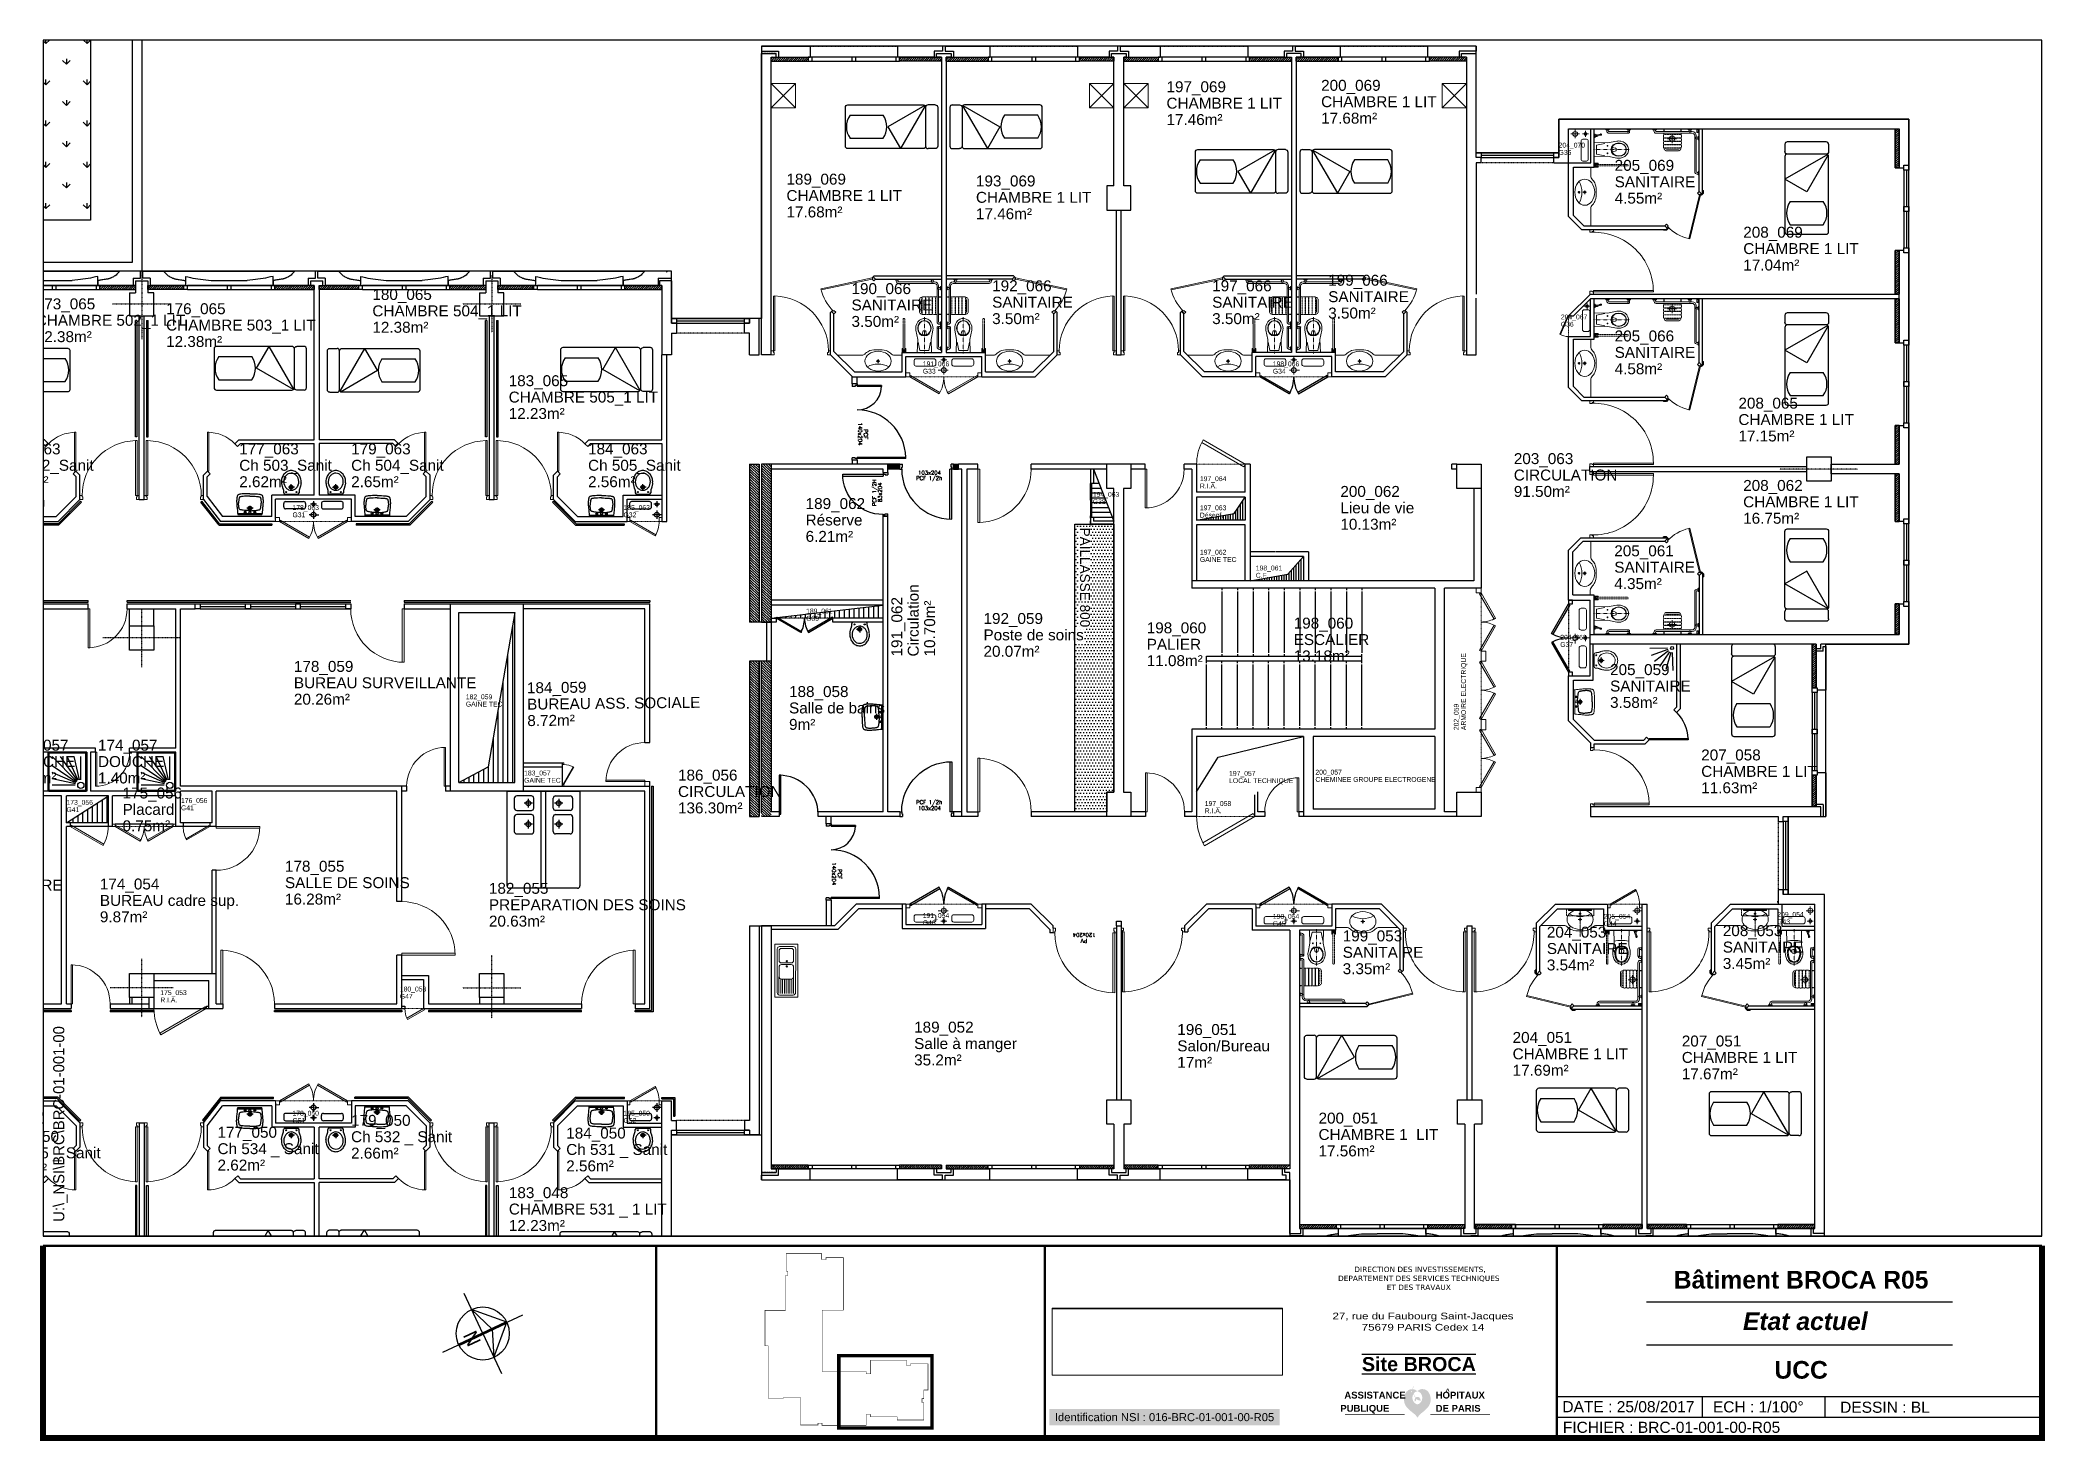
# Paper-space layout 'A3_100°_D' of a CAD drawing. Header units: metres, sheet in millimetres. Extents: x -1 to 412, y 0 to 288.
# The model-space entities are those that its viewports show. They can reach past a viewport. Long polylines and large blocks are cut down to what shows.
import ezdxf
from ezdxf.enums import TextEntityAlignment as Align

# ---------------------------------------------------------------- set-up
doc = ezdxf.new("R2010")
doc.units = ezdxf.units.M
doc.header["$MEASUREMENT"] = 0
for name, pattern in [('AXES2', [1.125, 0.75, -0.125, 0.125, -0.125]), ('CACHE', [9.525, 6.35, -3.175]), ('CACHÉ', [0.25, 0.125, -0.125]), ('CONTINU', [0]), ('HIDDEN2', [0.1875, 0.125, -0.0625]), ('POINTILLÉS', [0.1, 0.05, -0.05])]:
    doc.linetypes.add(name, pattern=pattern)
doc.layers.get('0').update_dxf_attribs({"linetype": 'CONTINUOUS'})
for name, color, linetype in [('001 axes', 1, 'CONTINUOUS'), ('001 mur', 7, 'CONTINUOUS'), ('001 Murs', 7, 'CONTINUOUS'), ('002 poteaux', 7, 'CONTINUOUS'), ('003 murs porteurs', 7, 'CONTINUOUS'), ('003 porte', 7, 'CONTINUOUS'), ('004 cloisons', 7, 'CONTINUOUS'), ('004 isolation', 7, 'CONTINUOUS'), ('005 Portes', 7, 'CONTINUOUS'), ('006 sanitaire', 5, 'CONTINUOUS'), ('007 Fenêtre', 7, 'CONTINUOUS'), ('008 electrique', 7, 'CONTINUOUS'), ('009 main courante', 171, 'CONTINUOUS'), ('00_Fmult', 7, 'CONTINUOUS'), ('011 Sanitaire', 5, 'CONTINUOUS'), ('400 Lits', 150, 'CONTINUOUS'), ('A_CHASS', 4, 'CONTINUOUS'), ('A_Etiqu_Gaine', 8, 'CONTINUOUS'), ('A_Etiqu_Gaine_code', 8, 'CONTINUOUS'), ('A_Etiqu_Local', 8, 'CONTINUOUS'), ('A_HACH_STRUC', 7, 'CONTINUOUS'), ('A_MURS_ALÈG', 7, 'CONTINU'), ('A_MURS_CLOI', 7, 'CONTINUOUS'), ('A_MURS_STRU', 7, 'CONTINU'), ('A_PORT_Creer', 8, 'CONTINUOUS'), ('A_VEGETATION', 3, 'CONTINUOUS'), ('ARC_A_EQPM_Paillasse', 142, 'CONTINUOUS'), ('CONTOUR', 54, 'CONTINUOUS'), ('Logo', 7, 'CONTINU'), ('maçonnerie', 7, 'CONTINUOUS'), ("Protection d'angle", 7, 'CONTINUOUS')]:
    doc.layers.add(name, color=color, linetype=linetype)
for name, color, linetype, lineweight in [('003 Mur porteur', 7, 'CONTINUOUS', 18), ('A_EQPM', 142, 'CONTINUOUS', 0), ('A_PORT', 8, 'CONTINUOUS', 0), ('A_SANI', 5, 'CONTINU', 0)]:
    doc.layers.add(name, color=color, linetype=linetype, lineweight=lineweight)
doc.styles.add('ANN', font='ARIALN.TTF', dxfattribs={"width": 1.5, "height": 0.1})
doc.styles.add('ARIAL', font='arial.ttf')
doc.styles.add('Attribut', font='arial.ttf')
doc.styles.add('ROMANS8', font='romans8.shx', dxfattribs={"height": 50})
doc.styles.add('STYLE1', font='arial.ttf', dxfattribs={"height": 0.5})
picture_1 = doc.add_image_def('image1.jpg', size_in_pixel=(1654, 472))

psp = doc.layouts.new('A3_100°_D')

# ---------------------------------------------------------------- texts
at = {"layer": '00_Fmult', "style": 'STYLE1'}
for s, p in [('DATE : 25/08/2017 ', (312.6, 7.27)), ('ECH : 1/100°', (343.56, 7.24)), ('DESSIN : BL', (369.73, 7.16)), ('FICHIER : BRC-01-001-00-R05 ', (312.69, 3.03))]:
    psp.add_text(s, height=2.2861, dxfattribs=at).set_placement(p, align=Align.MIDDLE_LEFT)
at = {"layer": '00_Fmult', "insert": (2.16, 45.3), "char_height": 2.2861, "width": 56.0053, "attachment_point": 1, "rotation": 90}
psp.add_mtext('U:\\\\_NSI\\\\BRC\\\\BRC-01-001-00', dxfattribs=at)
at = {"layer": '00_Fmult', "attachment_point": 8}
for s, insert, char_height, style in [('\\pxi-1.4609;{\\fVerdana|b0|i0|c0|p34;\\C5; DIRECTION DES INVESTISSEMENTS,\\PDEPARTEMENT DES SERVICES TECHNIQUES \\PET DES TRAVAUX}', (283.87, 31.27), 1.1059, 'ANN'), ('{\\fArial|b1|i0|c0|p34;Bâtiment BROCA R05}', (361.71, 31.53), 3.6288, 'STYLE1'), ('{\\C5;27, rue du Faubourg Saint-Jacques\\P75679 PARIS Cedex 14}', (283.93, 22.91), 1.3824, 'ANN'), ('{\\fArial|b1|i1|c0|p34;\\C5;Etat actuel}', (362.56, 22.99), 3.6288, 'STYLE1'), ('{\\fArial|b1|i0|c0|p34;\\L\\OSite BROCA}', (283.08, 14.54), 2.903, 'STYLE1'), ('{\\fArial|b1|i0|c0|p34;UCC}', (361.71, 12.99), 3.6288, 'STYLE1')]:
    psp.add_mtext(s, dxfattribs=dict(at, insert=insert, char_height=char_height, style=style))
at = {"layer": '00_Fmult', "insert": (230.76, 4.27), "char_height": 1.6508, "attachment_point": 8, "style": 'STYLE1', "bg_fill": 1, "box_fill_scale": 1.5, "bg_fill_color": 51, "bg_fill_transparency": 0}
psp.add_mtext('{\\C194;Identification NSI : 016-BRC-01-001-00-R05\\C6; }', dxfattribs=at)

msp = doc.modelspace()

# ---------------------------------------------------------------- texts
at = {"layer": '004 cloisons', "color": 8, "insert": (194.004, 62.217), "char_height": 0.2, "attachment_point": 1, "rotation": 270}
msp.add_mtext_dynamic_manual_height_columns('{\\fSwis721 BT|b0|i0|c0|p34;PAILLASSE 800}', width=3.17779, gutter_width=1, heights=[0], dxfattribs=at)

# ---------------------------------------------------------------- blocks, each defined once
blk = doc.blocks.new('Rosev_2')
for p, q in [((0, 0), (-0.487, 1.205)), ((-0.292, 0.723), (-0.723, -0.292)), ((-0.285, -0.115), (-0.292, 0.723)), ((1.205, 0.487), (-1.205, -0.487)), ((0.715, 0.311), (-0.712, -0.265)), ((0.731, 0.273), (-0.696, -0.304)), ((0, 0), (0.487, -1.205)), ((-0.723, -0.292), (0.292, -0.723)), ((0.292, -0.723), (-0.285, -0.115))]:
    blk.add_line(p, q)
blk.add_circle((0, 0), 0.78)
at = {"style": 'ARIAL'}
blk.add_text('N', height=0.416, rotation=112, dxfattribs=at).set_placement((0.516, 0.208), align=Align.CENTER)
blk = doc.blocks.new('Logo_AP-HP_2010')
h = blk.add_hatch(color=5)
h.dxf.hatch_style = 1
h.paths.add_polyline_path([(15.26, 3.54, 0.087951), (15.2, 3.58, 0.077698), (15.12, 3.61, 0.03026), (14.91, 3.63, 0.064219), (14.74, 3.62, 0.053297), (14.54, 3.55, -0.035265), (14.4, 3.73, -0.035265), (14.29, 3.92, -0.038017), (14.19, 4.15, -0.033638), (14.14, 4.36, -0.047979), (14.34, 4.58, -0.080912), (14.54, 4.71, -0.061688), (14.85, 4.8, 0.082171), (14.42, 5.12, 0.104414), (14.01, 5.23, 0.004443), (13.97, 5.23, -0.052513), (13.99, 5.44, -0.052513), (14.05, 5.65, -0.024915), (14.09, 5.74, -0.024915), (14.14, 5.82), (14.03, 5.79, 0.023369), (13.99, 5.71, 0.023369), (13.95, 5.63, 0.05238), (13.9, 5.44, 0.05238), (13.89, 5.23, 0.051008), (13.42, 5.19, 0.090273), (13.04, 5.04, 0.070397), (12.64, 4.71, 0.074613), (12.38, 4.31, 0.054663), (12.18, 3.74, 0.057344), (12.13, 3.17, 0.038155), (12.18, 2.55, 0.062487), (12.29, 2.19, 0.038104), (12.54, 1.73, 0.051084), (12.78, 1.42, 0.010974), (13.14, 1.07, 0.010897), (13.51, 0.73, 0.014069), (13.83, 0.47, -0.009376), (14.31, 0.09, -0.043401), (14.53, -0.13, -0.022183), (14.9, -0.61, -0.022183), (15.26, -0.12, -0.043401), (15.47, 0.1, -0.009376), (15.94, 0.49, 0.014069), (16.26, 0.75, 0.010897), (16.62, 1.1, 0.010974), (16.98, 1.46, 0.051084), (17.21, 1.77, 0.038104), (17.45, 2.24, 0.062487), (17.56, 2.6, 0.038155), (17.6, 3.21, 0.057344), (17.53, 3.78, 0.054663), (17.33, 4.35, 0.074613), (17.05, 4.75, 0.070397), (16.66, 5.07, 0.090273), (16.26, 5.22, 0.064201), (15.68, 5.25, 0.104414), (15.27, 5.13, 0.082171), (14.85, 4.8, -0.061688), (15.15, 4.72, -0.080912), (15.36, 4.59, -0.051096), (15.58, 4.36, -0.052273), (15.74, 4.09, -0.097488), (15.87, 3.59, -0.091605), (15.81, 3.04, -0.052863), (15.68, 2.74, -0.047118), (15.47, 2.45, -0.087865), (15.24, 2.26, -0.067468), (14.88, 2.11, -0.067468), (14.52, 2.25, -0.087865), (14.28, 2.43, -0.047118), (14.07, 2.72, -0.052863), (13.93, 3.02, -0.091605), (13.85, 3.57, -0.097488), (13.97, 4.07, -0.037175), (14.08, 4.27, 0.028309), (14.14, 4.06, 0.028309), (14.22, 3.87, 0.032302), (14.35, 3.66, 0.032302), (14.5, 3.47, 0.048008), (14.4, 3.33, 0.048008), (14.34, 3.17, 0.065182), (14.3, 2.94, 0.065182), (14.32, 2.7, 0.05645), (14.42, 2.76, 0.009836), (14.44, 2.78), (14.52, 2.85, 0.112168), (14.62, 3.07, 0.115868), (14.62, 3.31, 0.064855), (14.8, 3.12, 0.064855), (15.02, 2.99, 0.065591), (15.27, 2.92, 0.065591), (15.54, 2.91, 0.07043), (15.49, 3.17, 0.082203), (15.39, 3.37, 0.028832)])
h.paths.add_polyline_path([(13.55, 4.72, -1), (13.78, 4.72, -1)], flags=16)
at = {"color": 5, "const_width": 0.122}
for points in [[(12.27, 0), (0, 0)], [(29.78, 0), (17.51, 0)]]:
    blk.add_lwpolyline(points, dxfattribs=at)
at = {"color": 5, "char_height": 1.4, "attachment_point": 1, "style": 'ARIAL'}
for s, width, insert in [('\\pxqd;{\\fArial|b1|i0|c0|p34;ASSISTANCE}', 10.3743, (-0.15, 4.72)), ('\\pxqd;{\\fArial|b1|i0|c0|p34;HOPITAUX}', 12.471, (18.64, 4.72)), ('\\pxqd;{\\fArial|b1|i0|c0|p34;PUBLIQUE}', 12.2862, (-0.99, 2)), ('\\pxqd;{\\fArial|b1|i0|c0|p34;DE PARIS}', 12.471, (18.64, 2))]:
    blk.add_mtext_dynamic_manual_height_columns(s, width=width, gutter_width=20, heights=[0], dxfattribs=dict(at, insert=insert))
at = {"insert": (20.7, 5.36), "char_height": 1, "width": 5.387, "attachment_point": 1, "style": 'ARIAL'}
blk.add_mtext('{\\fArial|b1|i0|c0|p34;\\C5;^ }', dxfattribs=at)
blk = doc.blocks.new('LOGAPHP_2010')
blk.add_blockref('Logo_AP-HP_2010', (-259.22, -180.76))
blk = doc.blocks.new('A_Etiqu_Local')
at = {"style": 'Attribut', "flags": 1}
for tag, p in [('CODE_HOPITAL', (-0.446, 1.964)), ('CODE_SITE', (-0.446, 1.739)), ('CODE_BATIMENT', (-0.446, 1.514)), ('CODE_SECTEUR', (-0.446, 1.289)), ('CODE_ETAGE', (-0.446, 1.064)), ('NOM_NORMALISE', (-0.446, -0.843)), ('SECTEUR_ACTIVITE', (-0.446, -1.068)), ('SOUS_SECTEUR_ACTIVITE', (-0.446, -1.293)), ('VOLUME', (-0.446, -1.518)), ('SERVICE', (-0.446, -1.743)), ('CODE_UG', (-0.446, -1.968)), ('CODE_UA', (-0.446, -2.193)), ('CODE_POLE', (-0.446, -2.418)), ('OCCUPANT_EXTERNE', (-0.446, -2.643)), ('DISPONIBILITE', (-0.446, -2.868)), ('ACCES_HANDICAPES', (-0.446, -3.093)), ('NATURE_SOL', (-0.446, -3.318)), ('RISQUE_LABORATOIRE', (-0.446, -3.543)), ('AMIANTE', (-0.446, -3.768))]:
    blk.add_attdef(tag, p, '', height=0.15, dxfattribs=at)
at = {"layer": 'A_Etiqu_Local', "style": 'Attribut'}
for tag, p in [('CODE_PIECE', (-0.444, 0.528)), ('NOM_USAGE', (-0.444, 0.191)), ('SURFACE', (-0.444, -0.147))]:
    blk.add_attdef(tag, p, '', height=0.225, dxfattribs=at)
blk = doc.blocks.new('A_Etiqu_Gaine')
at = {"style": 'Attribut', "flags": 1}
for tag, p in [('CODE_HOPITAL', (-0.432, 0.865)), ('CODE_SITE', (-0.432, 0.715)), ('CODE_BATIMENT', (-0.432, 0.565)), ('CODE_SECTEUR', (-0.432, 0.415)), ('CODE_ETAGE', (-0.432, 0.265)), ('SECTEUR_ACTIVITE', (-0.432, -0.485)), ('NOM_NORMALISE', (-0.432, -0.335)), ('SOUS_SECTEUR_ACTIVITE', (-0.432, -0.635)), ('SURFACE', (-0.432, -0.785)), ('CODE_UG', (-0.432, -0.935)), ('AMIANTE', (-0.432, -1.235)), ('CODE_POLE', (-0.432, -1.085))]:
    blk.add_attdef(tag, p, '', height=0.1, dxfattribs=at)
at = {"layer": 'A_Etiqu_Gaine', "style": 'Attribut'}
blk.add_attdef('NOM_USAGE', (-0.432, -0.185), '', height=0.1, dxfattribs=at)
at = {"layer": 'A_Etiqu_Gaine_code', "style": 'Attribut'}
blk.add_attdef('CODE_PIECE', (-0.432, -0.035), '', height=0.1, dxfattribs=at)
blk = doc.blocks.new('BROCA5-G1')
at = {"layer": '004 cloisons', "color": 52, "linetype": 'Continuous'}
for p, q in [((43.339897, 3.655227), (45.059898, 3.655227)), ((45.059898, 3.575227), (43.339897, 3.575227))]:
    blk.add_line(p, q, dxfattribs=at)
at = {"layer": '004 cloisons', "color": 7, "linetype": 'Continuous'}
for points in [[(43.259903, 3.575227), (43.259903, 3.655227), (43.339897, 3.655227), (43.339897, 3.575227)], [(44.159904, 3.575227), (44.159904, 3.655227), (44.239899, 3.655227), (44.239899, 3.575227)], [(45.059898, 3.575227), (45.059898, 3.655227), (45.139893, 3.655227), (45.139893, 3.575227)]]:
    blk.add_lwpolyline(points, close=True, dxfattribs=at)
blk = doc.blocks.new('BROCA5-G22')
at = {"layer": '004 cloisons', "color": 52, "linetype": 'Continuous'}
for p, q in [((45.059898, 26.449627), (43.339897, 26.449627)), ((43.339897, 26.369629), (45.059898, 26.369629))]:
    blk.add_line(p, q, dxfattribs=at)
at = {"layer": '004 cloisons', "color": 7, "linetype": 'Continuous'}
for points in [[(43.259903, 26.449627), (43.259903, 26.369629), (43.339897, 26.369629), (43.339897, 26.449627)], [(44.159904, 26.449627), (44.159904, 26.369629), (44.239899, 26.369629), (44.239899, 26.449627)], [(45.059898, 26.449627), (45.059898, 26.369629), (45.139893, 26.369629), (45.139893, 26.449627)]]:
    blk.add_lwpolyline(points, close=True, dxfattribs=at)
blk = doc.blocks.new('BROCA5-G342')
at = {"layer": '004 cloisons', "linetype": 'Continuous'}
for p, q in [((42.050018, 8.574754), (42.250015, 8.574754)), ((42.050018, 8.574754), (42.050018, 4.574875)), ((42.250015, 8.574754), (42.250015, 8.499753)), ((42.250015, 8.499753), (42.250015, 8.499753)), ((42.250015, 8.499753), (42.250015, 4.274876)), ((41.95002, 4.574875), (41.95002, 4.374874)), ((42.050018, 4.574875), (41.95002, 4.574875)), ((42.050018, 4.374874), (41.95002, 4.374874)), ((42.050018, 4.374874), (42.050018, 4.274876)), ((42.250015, 4.274876), (42.050018, 4.274876))]:
    blk.add_line(p, q, dxfattribs=at)
blk = doc.blocks.new('BROCA5-G344')
at = {"layer": '004 cloisons', "linetype": 'Continuous'}
for p, q in [((42.500015, 8.574754), (42.300018, 8.574754)), ((42.300018, 8.574754), (42.300018, 8.499753)), ((42.500015, 8.574754), (42.500015, 3.575223)), ((42.300018, 8.499753), (42.300018, 8.499753)), ((42.300018, 8.499753), (42.300018, 3.500223)), ((42.300018, 3.500223), (42.500015, 3.500223)), ((42.500015, 3.575223), (42.600014, 3.575223)), ((42.500015, 3.500223), (42.600014, 3.500223)), ((42.500015, 3.500223), (42.500015, 3.500223)), ((42.600014, 3.575223), (42.600014, 3.500223))]:
    blk.add_line(p, q, dxfattribs=at)
blk = doc.blocks.new('BROCA5-G389')
at = {"layer": '004 cloisons', "color": 1, "linetype": 'Continuous'}
for p, q in [((40.550011, 4.374874), (41.95002, 4.374874)), ((40.550011, 4.324863), (41.95002, 4.324863)), ((40.550011, 4.274876), (42.050018, 4.274868))]:
    blk.add_line(p, q, dxfattribs=at)
at = {"layer": '004 cloisons', "color": 7, "linetype": 'Continuous'}
for points in [[(40.550011, 4.274876), (40.450012, 4.274876), (40.450012, 4.374874), (40.550011, 4.374874)], [(42.050018, 4.274876), (41.95002, 4.274876), (41.95002, 4.374874), (42.050018, 4.374874)]]:
    blk.add_lwpolyline(points, close=True, dxfattribs=at)
blk = doc.blocks.new('BROCA5-G393')
at = {"layer": '004 cloisons', "color": 5, "linetype": 'Continuous'}
for p, q in [((42.650013, 3.450223), (42.650013, 3.575227)), ((42.650013, 3.575227), (43.2999, 3.575227)), ((43.2999, 3.350223), (43.2999, 3.575227)), ((42.300018, 3.450223), (42.650013, 3.450223)), ((42.300018, 3.350223), (42.300018, 3.450223)), ((42.300018, 3.350223), (43.2999, 3.350223))]:
    blk.add_line(p, q, dxfattribs=at)
blk = doc.blocks.new('BROCA5-G551')
at = {"layer": '004 cloisons', "color": 1, "linetype": 'Continuous'}
for p, q in [((40.550011, 21.074963), (41.95002, 21.074963)), ((40.550011, 21.024952), (41.95002, 21.024952)), ((40.550011, 20.974964), (42.050018, 20.974957))]:
    blk.add_line(p, q, dxfattribs=at)
at = {"layer": '004 cloisons', "color": 7, "linetype": 'Continuous'}
for points in [[(40.550011, 20.974964), (40.450012, 20.974964), (40.450012, 21.074963), (40.550011, 21.074963)], [(42.050018, 20.974964), (41.95002, 20.974964), (41.95002, 21.074963), (42.050018, 21.074963)]]:
    blk.add_lwpolyline(points, close=True, dxfattribs=at)
blk = doc.blocks.new('BROCA5-G554')
at = {"layer": '004 cloisons', "color": 5, "linetype": 'Continuous'}
for p, q in [((42.250015, 21.074966), (42.050018, 21.074966)), ((42.050018, 20.974964), (42.050018, 21.074966)), ((42.250015, 20.39975), (42.250015, 21.074966)), ((42.050018, 20.324753), (42.050018, 20.774963)), ((42.250015, 20.39975), (42.250015, 20.39975)), ((42.250015, 20.324753), (42.250015, 20.39975)), ((42.050018, 20.324753), (42.250015, 20.324753))]:
    blk.add_line(p, q, dxfattribs=at)
blk = doc.blocks.new('BROCA5-G553')
at = {"layer": '004 cloisons', "color": 5, "linetype": 'Continuous'}
for p, q in [((41.95002, 20.774963), (41.95002, 20.974964)), ((42.050018, 20.974964), (41.95002, 20.974964)), ((42.050018, 20.774963), (41.95002, 20.774963))]:
    blk.add_line(p, q, dxfattribs=at)
at = {"layer": '004 cloisons'}
blk.add_blockref('BROCA5-G554', (0, 0), dxfattribs=at)
blk = doc.blocks.new('BROCA5-G556')
at = {"layer": '004 cloisons', "color": 5, "linetype": 'Continuous'}
for p, q in [((42.300018, 26.674631), (42.300018, 26.574631)), ((42.300018, 26.674631), (43.2999, 26.674631)), ((43.2999, 26.674631), (43.2999, 26.449627)), ((42.300018, 26.574631), (42.650013, 26.574631)), ((42.650013, 26.574631), (42.650013, 26.449627)), ((42.650013, 26.449627), (43.2999, 26.449627))]:
    blk.add_line(p, q, dxfattribs=at)
blk = doc.blocks.new('BROCA5-G971')
at = {"layer": '004 cloisons', "color": 5, "linetype": 'Continuous'}
for p, q in [((57.041283, 2.200203), (57.041283, 2.350212)), ((57.766388, 2.350212), (57.041283, 2.350212)), ((57.766388, 2.250206), (57.766388, 2.350212))]:
    blk.add_line(p, q, dxfattribs=at)
for points in [[(57.041283, 2.200203), (56.891388, 2.200203), (56.891388, 2.050201), (57.316391, 2.050201)], [(57.316391, 2.050201), (57.336731, 2.07507), (57.3565, 2.096825), (57.375704, 2.115736), (57.394348, 2.132074), (57.412437, 2.14611), (57.429976, 2.158112), (57.446969, 2.168352), (57.463423, 2.1771), (57.479343, 2.184627), (57.494732, 2.191202), (57.494732, 2.191202), (57.502241, 2.194214), (57.509687, 2.197069), (57.517137, 2.199782), (57.52466, 2.202367), (57.532322, 2.204837), (57.540193, 2.207206), (57.548339, 2.209489), (57.556828, 2.211699), (57.565729, 2.21385), (57.575109, 2.215955), (57.575109, 2.215955), (57.595376, 2.220065), (57.617165, 2.224026), (57.639812, 2.227813), (57.66265, 2.231402), (57.685016, 2.234768), (57.706243, 2.237886), (57.725667, 2.240733), (57.742623, 2.243283), (57.756445, 2.245511), (57.766468, 2.247394)]]:
    blk.add_lwpolyline(points, dxfattribs=at)
blk = doc.blocks.new('BROCA5-G970')
at = {"layer": '004 cloisons'}
blk.add_blockref('BROCA5-G971', (0, 0), dxfattribs=at)
blk = doc.blocks.new('BROCA5-G973')
at = {"layer": '004 cloisons', "color": 5, "linetype": 'Continuous'}
for p, q in [((53.016285, 3.575227), (52.300285, 3.575227)), ((52.300285, 3.350223), (52.300285, 3.575227)), ((53.016285, 3.450223), (53.016285, 3.575227)), ((53.09137, 3.350223), (52.300285, 3.350223)), ((53.09137, 3.450223), (53.016285, 3.450223)), ((53.09137, 3.350223), (53.09137, 3.450223))]:
    blk.add_line(p, q, dxfattribs=at)
blk = doc.blocks.new('BROCA5-G976')
at = {"layer": '004 cloisons', "color": 5, "linetype": 'Continuous'}
for p, q in [((49.850014, 3.450223), (49.850014, 3.575227)), ((49.850014, 3.575227), (50.499901, 3.575227)), ((50.499901, 3.350223), (50.499901, 3.575227)), ((49.675018, 3.450223), (49.850014, 3.450223)), ((49.675018, 3.350223), (49.675018, 3.450223)), ((49.675018, 3.350223), (50.499901, 3.350223))]:
    blk.add_line(p, q, dxfattribs=at)
blk = doc.blocks.new('BROCA5-G977')
at = {"layer": '004 cloisons', "color": 5, "linetype": 'Continuous'}
for p, q in [((46.249916, 3.450223), (46.249916, 3.575227)), ((46.249916, 3.575227), (46.999802, 3.575227)), ((46.999802, 3.350223), (46.999802, 3.575227)), ((46.074921, 3.450223), (46.249916, 3.450223)), ((46.074921, 3.350223), (46.074921, 3.450223)), ((46.074921, 3.350223), (46.999802, 3.350223))]:
    blk.add_line(p, q, dxfattribs=at)
blk = doc.blocks.new('BROCA5-G978')
at = {"layer": '004 cloisons', "color": 5, "linetype": 'Continuous'}
for p, q in [((45.849922, 3.575227), (45.100037, 3.575227)), ((45.100037, 3.350223), (45.100037, 3.575227)), ((45.849922, 3.450223), (45.849922, 3.575227)), ((46.024918, 3.350223), (45.100037, 3.350223)), ((46.024918, 3.450223), (45.849922, 3.450223)), ((46.024918, 3.350223), (46.024918, 3.450223))]:
    blk.add_line(p, q, dxfattribs=at)
blk = doc.blocks.new('BROCA5-G979')
at = {"layer": '004 cloisons', "color": 5, "linetype": 'Continuous'}
for p, q in [((49.450016, 3.575227), (48.800129, 3.575227)), ((48.800129, 3.350223), (48.800129, 3.575227)), ((49.450016, 3.450223), (49.450016, 3.575227)), ((49.625011, 3.350223), (48.800129, 3.350223)), ((49.625011, 3.450223), (49.450016, 3.450223)), ((49.625011, 3.350223), (49.625011, 3.450223))]:
    blk.add_line(p, q, dxfattribs=at)
blk = doc.blocks.new('BROCA5-G980')
at = {"layer": '004 cloisons', "color": 52, "linetype": 'Continuous'}
for p, q in [((47.039894, 3.655227), (48.759895, 3.655227)), ((48.759895, 3.575227), (47.039894, 3.575227))]:
    blk.add_line(p, q, dxfattribs=at)
at = {"layer": '004 cloisons', "color": 7, "linetype": 'Continuous'}
for points in [[(46.9599, 3.575227), (46.9599, 3.655227), (47.039894, 3.655227), (47.039894, 3.575227)], [(47.859901, 3.575227), (47.859901, 3.655227), (47.939896, 3.655227), (47.939896, 3.575227)], [(48.759895, 3.575227), (48.759895, 3.655227), (48.83989, 3.655227), (48.83989, 3.575227)]]:
    blk.add_lwpolyline(points, close=True, dxfattribs=at)
blk = doc.blocks.new('BROCA5-G981')
at = {"layer": '004 cloisons', "color": 52, "linetype": 'Continuous'}
for p, q in [((50.540024, 3.655227), (52.260025, 3.655227)), ((52.260025, 3.575227), (50.540024, 3.575227))]:
    blk.add_line(p, q, dxfattribs=at)
at = {"layer": '004 cloisons', "color": 7, "linetype": 'Continuous'}
for points in [[(50.46003, 3.575227), (50.46003, 3.655227), (50.540024, 3.655227), (50.540024, 3.575227)], [(51.360031, 3.575227), (51.360031, 3.655227), (51.440025, 3.655227), (51.440025, 3.575227)], [(52.260025, 3.575227), (52.260025, 3.655227), (52.340019, 3.655227), (52.340019, 3.575227)]]:
    blk.add_lwpolyline(points, close=True, dxfattribs=at)
blk = doc.blocks.new('BROCA5-G990')
at = {"layer": '004 cloisons', "color": 5, "linetype": 'Continuous'}
for p, q in [((55.966385, 2.350212), (56.69149, 2.350212)), ((55.966385, 2.250206), (55.966385, 2.350212)), ((56.69149, 2.200203), (56.69149, 2.350212))]:
    blk.add_line(p, q, dxfattribs=at)
for points in [[(56.416382, 2.050201), (56.396042, 2.07507), (56.376272, 2.096825), (56.357068, 2.115736), (56.338425, 2.132074), (56.320336, 2.14611), (56.302797, 2.158112), (56.285803, 2.168352), (56.269349, 2.1771), (56.25343, 2.184627), (56.238041, 2.191202), (56.238041, 2.191202), (56.230531, 2.194214), (56.223086, 2.197069), (56.215636, 2.199782), (56.208113, 2.202367), (56.200451, 2.204837), (56.19258, 2.207206), (56.184434, 2.209489), (56.175945, 2.211699), (56.167044, 2.21385), (56.157664, 2.215955), (56.157664, 2.215955), (56.137397, 2.220065), (56.115608, 2.224026), (56.092961, 2.227813), (56.070123, 2.231402), (56.047757, 2.234768), (56.02653, 2.237886), (56.007106, 2.240733), (55.99015, 2.243283), (55.976328, 2.245511), (55.966305, 2.247394)], [(56.69149, 2.200203), (56.841385, 2.200203), (56.841385, 2.050201), (56.416382, 2.050201)]]:
    blk.add_lwpolyline(points, dxfattribs=at)
blk = doc.blocks.new('BROCA5-G989')
at = {"layer": '004 cloisons'}
blk.add_blockref('BROCA5-G990', (0, 0), dxfattribs=at)
blk = doc.blocks.new('BROCA5-G992')
at = {"layer": '004 cloisons', "color": 1, "linetype": 'Continuous'}
for p in [(54.696983, 2.243614), (55.435791, 2.243614)]:
    blk.add_line(p, (54.966385, 2.243614), dxfattribs=at)
blk.add_lwpolyline([(54.166389, 2.160209), (54.217547, 2.172672), (54.268564, 2.184034), (54.319653, 2.194367), (54.371024, 2.203737), (54.422889, 2.212214), (54.475457, 2.219867), (54.52894, 2.226765), (54.583548, 2.232976), (54.639492, 2.23857), (54.696983, 2.243614)], dxfattribs=at)
blk = doc.blocks.new('BROCA5-G991')
at = {"layer": '004 cloisons', "color": 1, "linetype": 'Continuous'}
for points in [[(54.166389, 2.160209), (54.166389, 2.350212), (55.966385, 2.350212), (55.966385, 2.160209)], [(55.966385, 2.160209), (55.915228, 2.172672), (55.86421, 2.184034), (55.813121, 2.194367), (55.76175, 2.203737), (55.709886, 2.212214), (55.657318, 2.219867), (55.603835, 2.226765), (55.549227, 2.232976), (55.493282, 2.23857), (55.435791, 2.243614)]]:
    blk.add_lwpolyline(points, dxfattribs=at)
at = {"layer": '004 cloisons'}
blk.add_blockref('BROCA5-G992', (0, 0), dxfattribs=at)
blk = doc.blocks.new('BROCA5-G1008')
at = {"layer": '005 Portes', "color": 7, "linetype": 'Continuous'}
for points in [[(52.565075, 8.998774), (53.171291, 9.348772), (53.156292, 9.374752), (52.550076, 9.024754)], [(53.935078, 8.998774), (53.328861, 9.348772), (53.343861, 9.374752), (53.950077, 9.024754)]]:
    blk.add_lwpolyline(points, close=True, dxfattribs=at)
at = {"layer": '005 Portes', "color": 3, "linetype": 'Continuous'}
for centre, start, end in [((52.550076, 9.024754), 0.00001, 30.000011), ((53.950077, 9.024754), 150.000011, 180.000005)]:
    blk.add_arc(centre, 0.7, start, end, dxfattribs=at)
blk = doc.blocks.new('BROCA5-G1016')
at = {"layer": '005 Portes', "color": 7, "linetype": 'Continuous'}
for points in [[(45.365009, 8.998774), (45.971226, 9.348772), (45.956226, 9.374752), (45.35001, 9.024754)], [(46.735012, 8.998774), (46.128796, 9.348772), (46.143795, 9.374752), (46.750011, 9.024754)]]:
    blk.add_lwpolyline(points, close=True, dxfattribs=at)
at = {"layer": '005 Portes', "color": 3, "linetype": 'Continuous'}
for centre, start, end in [((45.35001, 9.024754), 359.999983, 29.999984), ((46.750011, 9.024754), 149.999997, 179.999991)]:
    blk.add_arc(centre, 0.7, start, end, dxfattribs=at)
blk = doc.blocks.new('BROCA5-G1096')
at = {"layer": '004 cloisons', "color": 1, "linetype": 'Continuous'}
for p, q in [((57.100014, 24.483267), (58.600014, 24.483267)), ((57.100014, 24.433256), (58.600014, 24.433256)), ((57.100014, 24.383268), (58.700012, 24.383261))]:
    blk.add_line(p, q, dxfattribs=at)
at = {"layer": '004 cloisons', "color": 7, "linetype": 'Continuous'}
for points in [[(57.100014, 24.383268), (57.000015, 24.383268), (57.000015, 24.483267), (57.100014, 24.483267)], [(58.700012, 24.383268), (58.600014, 24.383268), (58.600014, 24.483267), (58.700012, 24.483267)]]:
    blk.add_lwpolyline(points, close=True, dxfattribs=at)
blk = doc.blocks.new('BROCA5-G1099')
at = {"layer": '005 Portes', "color": 7, "linetype": 'Continuous'}
for points in [[(52.565075, 19.900732), (53.171291, 19.550734), (53.156292, 19.524754), (52.550076, 19.874752)], [(53.935078, 19.900732), (53.328861, 19.550734), (53.343861, 19.524754), (53.950077, 19.874752)]]:
    blk.add_lwpolyline(points, close=True, dxfattribs=at)
at = {"layer": '005 Portes', "color": 3, "linetype": 'Continuous'}
for centre, start, end in [((52.550076, 19.874752), 329.999989, 359.999983), ((53.950077, 19.874752), 179.999991, 209.999985)]:
    blk.add_arc(centre, 0.7, start, end, dxfattribs=at)
blk = doc.blocks.new('BROCA5-G1147')
at = {"layer": '004 cloisons', "color": 5, "linetype": 'Continuous'}
for p, q in [((52.300285, 26.674631), (52.300285, 26.449627)), ((53.225166, 26.674631), (52.300285, 26.674631)), ((53.225166, 26.674631), (53.225166, 26.574631)), ((53.050171, 26.449627), (52.300285, 26.449627)), ((53.050171, 26.574631), (53.050171, 26.449627)), ((53.225166, 26.574631), (53.050171, 26.574631))]:
    blk.add_line(p, q, dxfattribs=at)
blk = doc.blocks.new('BROCA5-G1149')
at = {"layer": '004 cloisons', "color": 5, "linetype": 'Continuous'}
for p, q in [((49.675018, 26.674631), (50.499901, 26.674631)), ((49.675018, 26.674631), (49.675018, 26.574631)), ((50.499901, 26.674631), (50.499901, 26.449627)), ((49.675018, 26.574631), (49.850014, 26.574631)), ((49.850014, 26.574631), (49.850014, 26.449627)), ((49.850014, 26.449627), (50.499901, 26.449627))]:
    blk.add_line(p, q, dxfattribs=at)
blk = doc.blocks.new('BROCA5-G1151')
at = {"layer": '004 cloisons', "color": 52, "linetype": 'Continuous'}
for p, q in [((48.7598, 26.449627), (47.039799, 26.449627)), ((47.039799, 26.369629), (48.7598, 26.369629))]:
    blk.add_line(p, q, dxfattribs=at)
at = {"layer": '004 cloisons', "color": 7, "linetype": 'Continuous'}
for points in [[(46.959805, 26.449627), (46.959805, 26.369629), (47.039799, 26.369629), (47.039799, 26.449627)], [(47.859806, 26.449627), (47.859806, 26.369629), (47.9398, 26.369629), (47.9398, 26.449627)], [(48.7598, 26.449627), (48.7598, 26.369629), (48.839794, 26.369629), (48.839794, 26.449627)]]:
    blk.add_lwpolyline(points, close=True, dxfattribs=at)
blk = doc.blocks.new('BROCA5-G1152')
at = {"layer": '004 cloisons', "color": 5, "linetype": 'Continuous'}
for p, q in [((46.074921, 26.674631), (46.999802, 26.674631)), ((46.074921, 26.674631), (46.074921, 26.574631)), ((46.999802, 26.674631), (46.999802, 26.449627)), ((46.074921, 26.574631), (46.249916, 26.574631)), ((46.249916, 26.574631), (46.249916, 26.449627)), ((46.249916, 26.449627), (46.999802, 26.449627))]:
    blk.add_line(p, q, dxfattribs=at)
blk = doc.blocks.new('BROCA5-G1153')
at = {"layer": '004 cloisons', "color": 5, "linetype": 'Continuous'}
for p, q in [((45.100037, 26.674631), (45.100037, 26.449627)), ((46.024918, 26.674631), (45.100037, 26.674631)), ((46.024918, 26.674631), (46.024918, 26.574631)), ((45.849922, 26.449627), (45.100037, 26.449627)), ((45.849922, 26.574631), (45.849922, 26.449627)), ((46.024918, 26.574631), (45.849922, 26.574631))]:
    blk.add_line(p, q, dxfattribs=at)
blk = doc.blocks.new('BROCA5-G1154')
at = {"layer": '004 cloisons', "color": 5, "linetype": 'Continuous'}
for p, q in [((48.800129, 26.674631), (48.800129, 26.449627)), ((49.625011, 26.674631), (48.800129, 26.674631)), ((49.625011, 26.674631), (49.625011, 26.574631)), ((49.450016, 26.449627), (48.800129, 26.449627)), ((49.450016, 26.574631), (49.450016, 26.449627)), ((49.625011, 26.574631), (49.450016, 26.574631))]:
    blk.add_line(p, q, dxfattribs=at)
blk = doc.blocks.new('BROCA5-G1158')
at = {"layer": '004 cloisons', "color": 52, "linetype": 'Continuous'}
for p, q in [((52.259899, 26.449627), (50.539898, 26.449627)), ((50.539898, 26.369629), (52.259899, 26.369629))]:
    blk.add_line(p, q, dxfattribs=at)
at = {"layer": '004 cloisons', "color": 7, "linetype": 'Continuous'}
for points in [[(50.459904, 26.449627), (50.459904, 26.369629), (50.539898, 26.369629), (50.539898, 26.449627)], [(51.359905, 26.449627), (51.359905, 26.369629), (51.439899, 26.369629), (51.439899, 26.449627)], [(52.259899, 26.449627), (52.259899, 26.369629), (52.339893, 26.369629), (52.339893, 26.449627)]]:
    blk.add_lwpolyline(points, close=True, dxfattribs=at)
blk = doc.blocks.new('BROCA5-G1159')
at = {"layer": '004 cloisons', "color": 52, "linetype": 'Continuous'}
for p, q in [((55.960049, 26.449627), (54.240047, 26.449627)), ((54.240047, 26.369629), (55.960049, 26.369629))]:
    blk.add_line(p, q, dxfattribs=at)
at = {"layer": '004 cloisons', "color": 7, "linetype": 'Continuous'}
for points in [[(54.160053, 26.449627), (54.160053, 26.369629), (54.240047, 26.369629), (54.240047, 26.449627)], [(55.060055, 26.449627), (55.060055, 26.369629), (55.140049, 26.369629), (55.140049, 26.449627)], [(55.960049, 26.449627), (55.960049, 26.369629), (56.040043, 26.369629), (56.040043, 26.449627)]]:
    blk.add_lwpolyline(points, close=True, dxfattribs=at)
blk = doc.blocks.new('BROCA5-G1160')
at = {"layer": '004 cloisons', "color": 5, "linetype": 'Continuous'}
for p, q in [((57.000069, 26.674631), (56.000187, 26.674631)), ((56.000187, 26.674631), (56.000187, 26.449627)), ((57.000069, 26.674631), (57.000069, 26.574631)), ((56.650074, 26.449627), (56.000187, 26.449627)), ((57.000069, 26.574631), (56.650074, 26.574631)), ((56.650074, 26.574631), (56.650074, 26.449627))]:
    blk.add_line(p, q, dxfattribs=at)
blk = doc.blocks.new('BROCA5-G1161')
at = {"layer": '004 cloisons', "color": 5, "linetype": 'Continuous'}
for p, q in [((53.275169, 26.674631), (54.20005, 26.674631)), ((53.275169, 26.674631), (53.275169, 26.574631)), ((54.20005, 26.674631), (54.20005, 26.449627)), ((53.275169, 26.574631), (53.450165, 26.574631)), ((53.450165, 26.574631), (53.450165, 26.449627)), ((53.450165, 26.449627), (54.20005, 26.449627))]:
    blk.add_line(p, q, dxfattribs=at)
blk = doc.blocks.new('BROCA4-G957')
at = {"layer": '004 cloisons', "color": 1, "linetype": 'Continuous'}
for p, q in [((65.799568, 16.849983), (65.799561, 15.249981)), ((65.849564, 16.849983), (65.849564, 16.099981)), ((65.899559, 15.249981), (65.899567, 16.849983)), ((65.849564, 15.999983), (65.849564, 15.249981))]:
    blk.add_line(p, q, dxfattribs=at)
at = {"layer": '004 cloisons', "color": 7, "linetype": 'Continuous'}
for points in [[(65.799568, 16.849983), (65.799568, 16.949982), (65.899567, 16.949982), (65.899567, 16.849983)], [(65.799568, 15.999983), (65.799568, 16.099981), (65.899567, 16.099981), (65.899567, 15.999983)], [(65.799561, 15.149982), (65.799561, 15.249981), (65.899559, 15.249981), (65.899559, 15.149982)]]:
    blk.add_lwpolyline(points, close=True, dxfattribs=at)
blk = doc.blocks.new('BROCA4-G1077')
at = {"layer": '004 cloisons', "color": 1, "linetype": 'Continuous'}
for p, q in [((63.911427, 13.375127), (63.911411, 11.775125)), ((63.961414, 13.375127), (63.961414, 12.625125)), ((64.011429, 11.775125), (64.011429, 13.375127)), ((63.961414, 12.525126), (63.961414, 11.775125))]:
    blk.add_line(p, q, dxfattribs=at)
at = {"layer": '004 cloisons', "color": 7, "linetype": 'Continuous'}
for points in [[(63.911427, 13.375127), (63.911427, 13.475125), (64.011429, 13.475125), (64.011429, 13.375127)], [(63.911427, 12.525126), (63.911427, 12.625125), (64.011429, 12.625125), (64.011429, 12.525126)], [(63.911411, 11.675126), (63.911411, 11.775125), (64.011429, 11.775125), (64.011429, 11.675126)]]:
    blk.add_lwpolyline(points, close=True, dxfattribs=at)
blk = doc.blocks.new('BROCA4-G1076')
at = {"layer": '005 Portes', "color": 7, "linetype": 'Continuous'}
for points in [[(58.925999, 15.184748), (58.576, 14.578531), (58.550018, 14.593531), (58.900017, 15.199747)], [(58.925999, 13.814745), (58.576, 14.420961), (58.550018, 14.405962), (58.900017, 13.799746)]]:
    blk.add_lwpolyline(points, close=True, dxfattribs=at)
at = {"layer": '005 Portes', "color": 3, "linetype": 'Continuous'}
for centre, start, end in [((58.900017, 15.199747), 239.999979, 269.999973), ((58.900017, 13.799746), 89.999989, 119.99999)]:
    blk.add_arc(centre, 0.7, start, end, dxfattribs=at)
blk = doc.blocks.new('BROCA4-G1075')
at = {"layer": '005 Portes', "color": 6, "linetype": 'CACHÉ'}
blk.add_line((58.900017, 15.199747), (58.900017, 13.799746), dxfattribs=at)
at = {"layer": '005 Portes', "color": 7, "linetype": 'Continuous'}
for points in [[(58.900017, 15.199747), (58.980019, 15.199747), (58.980019, 15.279749), (58.900017, 15.279749)], [(58.900017, 13.719744), (58.980019, 13.719744), (58.980019, 13.799746), (58.900017, 13.799746)]]:
    blk.add_lwpolyline(points, close=True, dxfattribs=at)
at = {"layer": '005 Portes'}
blk.add_blockref('BROCA4-G1076', (0, 0), dxfattribs=at)
blk = doc.blocks.new('BROCA4-G1170')
at = {"layer": '004 cloisons', "color": 1, "linetype": 'Continuous'}
for p, q in [((65.799568, 20.524237), (65.799561, 18.924234)), ((65.849564, 20.524237), (65.849564, 19.774235)), ((65.899559, 18.924234), (65.899567, 20.524237)), ((65.849564, 19.674236), (65.849564, 18.924234))]:
    blk.add_line(p, q, dxfattribs=at)
at = {"layer": '004 cloisons', "color": 7, "linetype": 'Continuous'}
for points in [[(65.799568, 20.524237), (65.799568, 20.624235), (65.899567, 20.624235), (65.899567, 20.524237)], [(65.799568, 19.674236), (65.799568, 19.774235), (65.899567, 19.774235), (65.899567, 19.674236)], [(65.799561, 18.824236), (65.799561, 18.924234), (65.899559, 18.924234), (65.899559, 18.824236)]]:
    blk.add_lwpolyline(points, close=True, dxfattribs=at)
blk = doc.blocks.new('BROCA4-G1181')
at = {"layer": '004 cloisons', "color": 1, "linetype": 'Continuous'}
for p, q in [((65.799561, 24.12495), (65.799561, 22.524948)), ((65.849564, 24.12495), (65.849564, 23.374949)), ((65.899551, 22.524948), (65.899567, 24.12495)), ((65.849564, 23.27495), (65.849564, 22.524948))]:
    blk.add_line(p, q, dxfattribs=at)
at = {"layer": '004 cloisons', "color": 7, "linetype": 'Continuous'}
for points in [[(65.799561, 24.12495), (65.799561, 24.224949), (65.899567, 24.224949), (65.899567, 24.12495)], [(65.799561, 23.27495), (65.799561, 23.374949), (65.899567, 23.374949), (65.899567, 23.27495)], [(65.799561, 22.42495), (65.799561, 22.524948), (65.899551, 22.524948), (65.899551, 22.42495)]]:
    blk.add_lwpolyline(points, close=True, dxfattribs=at)
blk = doc.blocks.new('BROCA4-G1047')
at = {"layer": '004 cloisons', "color": 1, "linetype": 'Continuous'}
for p in [(61.89698, 2.243614), (62.635788, 2.243614)]:
    blk.add_line(p, (62.166382, 2.243614), dxfattribs=at)
blk.add_lwpolyline([(61.366386, 2.160209), (61.417543, 2.172672), (61.468561, 2.184034), (61.51965, 2.194367), (61.571021, 2.203737), (61.622886, 2.212214), (61.675454, 2.219867), (61.728937, 2.226765), (61.783545, 2.232976), (61.839489, 2.23857), (61.89698, 2.243614)], dxfattribs=at)
blk = doc.blocks.new('BROCA4-G1046')
at = {"layer": '004 cloisons', "color": 1, "linetype": 'Continuous'}
for points in [[(61.366386, 2.160209), (61.366386, 2.350212), (63.166382, 2.350212), (63.166382, 2.160209)], [(63.166382, 2.160209), (63.115225, 2.172672), (63.064207, 2.184034), (63.013118, 2.194367), (62.961747, 2.203737), (62.909883, 2.212214), (62.857314, 2.219867), (62.803832, 2.226765), (62.749224, 2.232976), (62.693279, 2.23857), (62.635788, 2.243614)]]:
    blk.add_lwpolyline(points, dxfattribs=at)
at = {"layer": '004 cloisons'}
blk.add_blockref('BROCA4-G1047', (0, 0), dxfattribs=at)
blk = doc.blocks.new('BROCA4-G1045')
at = {"layer": '004 cloisons', "color": 5, "linetype": 'Continuous'}
for p, q in [((63.166382, 2.350212), (63.891491, 2.350212)), ((63.166382, 2.250206), (63.166382, 2.350212)), ((63.891491, 2.200203), (63.891491, 2.350212))]:
    blk.add_line(p, q, dxfattribs=at)
for points in [[(63.616379, 2.050201), (63.596039, 2.07507), (63.576269, 2.096825), (63.557065, 2.115736), (63.538421, 2.132074), (63.520333, 2.14611), (63.502794, 2.158112), (63.4858, 2.168352), (63.469346, 2.1771), (63.453427, 2.184627), (63.438037, 2.191202), (63.438037, 2.191202), (63.430528, 2.194214), (63.423083, 2.197069), (63.415633, 2.199782), (63.40811, 2.202367), (63.400448, 2.204837), (63.392577, 2.207206), (63.384431, 2.209489), (63.375942, 2.211699), (63.367041, 2.21385), (63.357661, 2.215955), (63.357661, 2.215955), (63.337394, 2.220065), (63.315605, 2.224026), (63.292958, 2.227813), (63.27012, 2.231402), (63.247754, 2.234768), (63.226527, 2.237886), (63.207103, 2.240733), (63.190147, 2.243283), (63.176325, 2.245511), (63.166302, 2.247394)], [(63.891491, 2.200203), (64.166382, 2.200203), (64.166382, 2.050201), (64.081375, 2.050201)], [(64.051376, 2.050201), (63.616379, 2.050201)]]:
    blk.add_lwpolyline(points, dxfattribs=at)
blk.add_arc((64.066376, 2.050201), 0.015, 359.999983, 180.000005, dxfattribs=at)
blk = doc.blocks.new('BROCA4-G1044')
at = {"layer": '004 cloisons', "color": 5, "linetype": 'Continuous'}
for p, q in [((60.641281, 2.200203), (60.641281, 2.350212)), ((61.366386, 2.350212), (60.641281, 2.350212)), ((61.366386, 2.250206), (61.366386, 2.350212))]:
    blk.add_line(p, q, dxfattribs=at)
for points in [[(60.641281, 2.200203), (60.491386, 2.200203), (60.491386, 2.050201), (60.916389, 2.050201)], [(60.916389, 2.050201), (60.936729, 2.07507), (60.956499, 2.096825), (60.975703, 2.115736), (60.994347, 2.132074), (61.012435, 2.14611), (61.029974, 2.158112), (61.046968, 2.168352), (61.063422, 2.1771), (61.079341, 2.184627), (61.094731, 2.191202), (61.094731, 2.191202), (61.10224, 2.194214), (61.109685, 2.197069), (61.117136, 2.199782), (61.124658, 2.202367), (61.132321, 2.204837), (61.140191, 2.207206), (61.148337, 2.209489), (61.156827, 2.211699), (61.165727, 2.21385), (61.175107, 2.215955), (61.175107, 2.215955), (61.195374, 2.220065), (61.217164, 2.224026), (61.23981, 2.227813), (61.262649, 2.231402), (61.285014, 2.234768), (61.306242, 2.237886), (61.325666, 2.240733), (61.342621, 2.243283), (61.356443, 2.245511), (61.366467, 2.247394)]]:
    blk.add_lwpolyline(points, dxfattribs=at)
blk = doc.blocks.new('BROCA4-G1043')
at = {"layer": '004 cloisons'}
blk.add_blockref('BROCA4-G1044', (0, 0), dxfattribs=at)
blk = doc.blocks.new('BROCA4-G1042')
at = {"layer": '004 cloisons', "color": 5, "linetype": 'Continuous'}
for p, q in [((59.566383, 2.350212), (60.291489, 2.350212)), ((59.566383, 2.250206), (59.566383, 2.350212)), ((60.291489, 2.200203), (60.291489, 2.350212))]:
    blk.add_line(p, q, dxfattribs=at)
for points in [[(60.01638, 2.050201), (59.99604, 2.07507), (59.976271, 2.096825), (59.957067, 2.115736), (59.938423, 2.132074), (59.920334, 2.14611), (59.902796, 2.158112), (59.885802, 2.168352), (59.869348, 2.1771), (59.853429, 2.184627), (59.838039, 2.191202), (59.838039, 2.191202), (59.83053, 2.194214), (59.823084, 2.197069), (59.815634, 2.199782), (59.808112, 2.202367), (59.800449, 2.204837), (59.792579, 2.207206), (59.784433, 2.209489), (59.775943, 2.211699), (59.767042, 2.21385), (59.757662, 2.215955), (59.757662, 2.215955), (59.737396, 2.220065), (59.715606, 2.224026), (59.69296, 2.227813), (59.670121, 2.231402), (59.647755, 2.234768), (59.626528, 2.237886), (59.607104, 2.240733), (59.590148, 2.243283), (59.576326, 2.245511), (59.566303, 2.247394)], [(60.291489, 2.200203), (60.441383, 2.200203), (60.441383, 2.050201), (60.01638, 2.050201)]]:
    blk.add_lwpolyline(points, dxfattribs=at)
blk = doc.blocks.new('BROCA4-G1041')
at = {"layer": '004 cloisons'}
blk.add_blockref('BROCA4-G1042', (0, 0), dxfattribs=at)
blk = doc.blocks.new('BROCA4-G972')
at = {"layer": '004 cloisons', "color": 5, "linetype": 'Continuous'}
for p, q in [((57.041283, 2.200203), (57.041283, 2.350212)), ((57.766388, 2.350212), (57.041283, 2.350212)), ((57.766388, 2.250206), (57.766388, 2.350212))]:
    blk.add_line(p, q, dxfattribs=at)
for points in [[(57.041283, 2.200203), (56.891388, 2.200203), (56.891388, 2.050201), (57.316391, 2.050201)], [(57.316391, 2.050201), (57.336731, 2.07507), (57.3565, 2.096825), (57.375704, 2.115736), (57.394348, 2.132074), (57.412437, 2.14611), (57.429976, 2.158112), (57.446969, 2.168352), (57.463423, 2.1771), (57.479343, 2.184627), (57.494732, 2.191202), (57.494732, 2.191202), (57.502241, 2.194214), (57.509687, 2.197069), (57.517137, 2.199782), (57.52466, 2.202367), (57.532322, 2.204837), (57.540193, 2.207206), (57.548339, 2.209489), (57.556828, 2.211699), (57.565729, 2.21385), (57.575109, 2.215955), (57.575109, 2.215955), (57.595376, 2.220065), (57.617165, 2.224026), (57.639812, 2.227813), (57.66265, 2.231402), (57.685016, 2.234768), (57.706243, 2.237886), (57.725667, 2.240733), (57.742623, 2.243283), (57.756445, 2.245511), (57.766468, 2.247394)]]:
    blk.add_lwpolyline(points, dxfattribs=at)
blk = doc.blocks.new('BROCA4-G971')
at = {"layer": '004 cloisons'}
blk.add_blockref('BROCA4-G972', (0, 0), dxfattribs=at)
blk = doc.blocks.new('BROCA4-G968')
at = {"layer": '004 cloisons', "color": 1, "linetype": 'Continuous'}
for p in [(58.296982, 2.243614), (59.035789, 2.243614)]:
    blk.add_line(p, (58.566383, 2.243614), dxfattribs=at)
blk.add_lwpolyline([(57.766388, 2.160209), (57.817545, 2.172672), (57.868563, 2.184034), (57.919652, 2.194367), (57.971023, 2.203737), (58.022887, 2.212214), (58.075455, 2.219867), (58.128938, 2.226765), (58.183546, 2.232976), (58.23949, 2.23857), (58.296982, 2.243614)], dxfattribs=at)
blk = doc.blocks.new('BROCA4-G967')
at = {"layer": '004 cloisons', "color": 1, "linetype": 'Continuous'}
for points in [[(57.766388, 2.160209), (57.766388, 2.350212), (59.566383, 2.350212), (59.566383, 2.160209)], [(59.566383, 2.160209), (59.515226, 2.172672), (59.464209, 2.184034), (59.41312, 2.194367), (59.361748, 2.203737), (59.309884, 2.212214), (59.257316, 2.219867), (59.203833, 2.226765), (59.149225, 2.232976), (59.093281, 2.23857), (59.035789, 2.243614)]]:
    blk.add_lwpolyline(points, dxfattribs=at)
at = {"layer": '004 cloisons'}
blk.add_blockref('BROCA4-G968', (0, 0), dxfattribs=at)
blk = doc.blocks.new('BROCA4-G1080')
at = {"layer": '004 cloisons', "color": 1, "linetype": 'Continuous'}
for p, q in [((63.316006, 10.724754), (63.315998, 9.224758)), ((63.365993, 10.724754), (63.365993, 9.324757)), ((63.416004, 10.724754), (63.416004, 9.324757))]:
    blk.add_line(p, q, dxfattribs=at)
at = {"layer": '004 cloisons', "color": 7, "linetype": 'Continuous'}
for points in [[(63.316006, 10.724754), (63.316006, 10.824753), (63.416004, 10.824753), (63.416004, 10.724754)], [(63.316006, 9.224758), (63.316006, 9.324757), (63.416004, 9.324757), (63.416004, 9.224758)]]:
    blk.add_lwpolyline(points, close=True, dxfattribs=at)
blk = doc.blocks.new("Protection d'angle")
at = {"layer": "Protection d'angle", "color": 7}
blk.add_lwpolyline([(-0.007, 0.352, 0, 0, 0), (-0.007, 0.153, 0, 0, 0), (0, 0.153, 0, 0, 0), (0, 0.142, 0, 0, 0), (-0.007, 0.142, 0, 0, 0), (-0.007, 0.037, 0, 0, 0), (0.004, 0.007, 0, 0, -0.490349), (0.006, -0.006, 0, 0, -0.490349), (-0.007, -0.004, 0, 0, 0), (-0.037, 0.007, 0, 0, 0), (-0.142, 0.007, 0, 0, 0), (-0.142, 0, 0, 0, 0), (-0.153, 0, 0, 0, 0), (-0.153, 0.007, 0, 0, 0), (-0.352, 0.007, 0.01, 0.01, 0), (-0.358, 0.007, 0.01, 0.01, 1), (-0.358, -0.002, 0.01, 0.01, 0), (-0.019, -0.016, 0.01, 0.01, 0.413602), (0.016, -0.016, 0.01, 0.01, 0.414214), (0.016, 0.019, 0.01, 0.01, 0), (0.002, 0.358, 0.01, 0.01, 1), (-0.007, 0.358, 0.01, 0.01, 0), (-0.007, 0.352, 0, 0, 0)], format="xyseb", dxfattribs=at)
blk = doc.blocks.new('BROCA4-G1069')
at = {"layer": '011 Sanitaire', "linetype": 'Continuous'}
for points in [[(59.078861, 13.189302), (59.081828, 13.233265), (59.084756, 13.270499), (59.087667, 13.301618), (59.090578, 13.32723), (59.093509, 13.347949), (59.096479, 13.364384), (59.099506, 13.377148), (59.102611, 13.38685), (59.105812, 13.394102), (59.109128, 13.399515), (59.109128, 13.399515), (59.11084, 13.401716), (59.112612, 13.403639), (59.114471, 13.405317), (59.116444, 13.406779), (59.118558, 13.408056), (59.12084, 13.409178), (59.123316, 13.410175), (59.126014, 13.411079), (59.12896, 13.411919), (59.132181, 13.412726), (59.132181, 13.412726), (59.139495, 13.414317), (59.147864, 13.415873), (59.157138, 13.417369), (59.167165, 13.41878), (59.177793, 13.420081), (59.188871, 13.421247), (59.200247, 13.422255), (59.211769, 13.423078), (59.223286, 13.423693), (59.234646, 13.424074)], [(59.078861, 13.192659), (59.081828, 13.148701), (59.084756, 13.111469), (59.087667, 13.080352), (59.090578, 13.05474), (59.093509, 13.034021), (59.096479, 13.017585), (59.099506, 13.004821), (59.102611, 12.995118), (59.105812, 12.987866), (59.109128, 12.982452), (59.109128, 12.982452), (59.11084, 12.980252), (59.112612, 12.978329), (59.114471, 12.976651), (59.116444, 12.97519), (59.118558, 12.973914), (59.12084, 12.972793), (59.123316, 12.971796), (59.126014, 12.970893), (59.12896, 12.970054), (59.132181, 12.969247), (59.132181, 12.969247), (59.139492, 12.967657), (59.147847, 12.966102), (59.157079, 12.964608), (59.167025, 12.963199), (59.17752, 12.961902), (59.1884, 12.960739), (59.199498, 12.959738), (59.210652, 12.958922), (59.221695, 12.958318), (59.232464, 12.957949)]]:
    blk.add_lwpolyline(points, dxfattribs=at)
blk = doc.blocks.new('BROCA4-G1070')
at = {"layer": '011 Sanitaire', "linetype": 'Continuous'}
for points in [[(59.380894, 13.189302), (59.380501, 13.233265), (59.379633, 13.270499), (59.378328, 13.301618), (59.376622, 13.32723), (59.374555, 13.347949), (59.372164, 13.364384), (59.369487, 13.377148), (59.366562, 13.38685), (59.363427, 13.394102), (59.36012, 13.399515), (59.36012, 13.399515), (59.358409, 13.401716), (59.356637, 13.403639), (59.354779, 13.405317), (59.352806, 13.406779), (59.350692, 13.408056), (59.34841, 13.409178), (59.345934, 13.410175), (59.343237, 13.411079), (59.340291, 13.411919), (59.33707, 13.412726), (59.33707, 13.412726), (59.329756, 13.414317), (59.321386, 13.415873), (59.312112, 13.417369), (59.302084, 13.41878), (59.291455, 13.420081), (59.280377, 13.421247), (59.269, 13.422255), (59.257478, 13.423078), (59.24596, 13.423693), (59.2346, 13.424074)], [(59.380894, 13.192659), (59.380501, 13.148701), (59.379633, 13.111469), (59.378328, 13.080352), (59.376622, 13.05474), (59.374555, 13.034021), (59.372164, 13.017585), (59.369487, 13.004821), (59.366562, 12.995118), (59.363427, 12.987866), (59.36012, 12.982452), (59.36012, 12.982452), (59.358409, 12.980252), (59.356637, 12.978329), (59.354779, 12.976651), (59.352806, 12.97519), (59.350692, 12.973914), (59.34841, 12.972793), (59.345934, 12.971796), (59.343237, 12.970893), (59.340291, 12.970054), (59.33707, 12.969247), (59.33707, 12.969247), (59.329758, 12.967657), (59.321404, 12.966102), (59.31217, 12.964608), (59.302224, 12.963199), (59.291728, 12.961902), (59.280848, 12.960739), (59.269749, 12.959738), (59.258595, 12.958922), (59.247551, 12.958318), (59.236782, 12.957949)]]:
    blk.add_lwpolyline(points, dxfattribs=at)
blk = doc.blocks.new('BROCA2-G980')
at = {"layer": '003 porte', "color": 7, "linetype": 'Continuous'}
for points in [[(42.612572, 14.926459), (43.119011, 14.634069), (43.10648, 14.612366), (42.600044, 14.904756)], [(43.75708, 14.926459), (43.250645, 14.634069), (43.263176, 14.612366), (43.769611, 14.904756)]]:
    blk.add_lwpolyline(points, close=True, dxfattribs=at)
at = {"layer": '003 porte', "color": 3, "linetype": 'Continuous'}
for centre, start, end in [((42.600044, 14.904756), 330.000016, 0.000005), ((43.769611, 14.904756), 180.000005, 209.999999)]:
    blk.add_arc(centre, 0.584783, start, end, dxfattribs=at)
blk = doc.blocks.new('BROCA2-G1096')
at = {"layer": '003 porte', "color": 7, "linetype": 'Continuous'}
blk.add_lwpolyline([(43.570015, 17.974754), (43.570015, 17.174759), (43.600014, 17.174759), (43.600014, 17.974754)], close=True, dxfattribs=at)
at = {"layer": '003 porte', "color": 3, "linetype": 'Continuous'}
blk.add_arc((43.600014, 17.974754), 0.8, 179.999964, 270.000001, dxfattribs=at)
blk = doc.blocks.new('P120-bt10')
for p, q in [((0.035, 1.33), (0.035, 0.1)), ((0.075, 1.329), (0.075, 0.1)), ((0.035, 0.1), (0, 0.1)), ((0, 0.1), (0, 0)), ((0.05, 0), (0, 0)), ((0.035, 0.1), (0.075, 0.1)), ((0.035, 0.1), (0.035, 0.06)), ((0.035, 0.06), (0.05, 0.06)), ((0.05, 0.06), (0.05, 0)), ((1.25, 0.06), (1.25, 0)), ((1.25, 0.06), (1.265, 0.06)), ((1.25, 0), (1.3, 0)), ((1.265, 0.1), (1.3, 0.1)), ((1.265, 0.1), (1.265, 0.06)), ((1.3, 0.1), (1.3, 0))]:
    blk.add_line(p, q)
blk.add_arc((0.035, 0.1), 1.23, 0, 90)
at = {"style": 'ROMANS8'}
for tag, p in [('DEF', (0.665, 0.224)), ('DIM', (0.664, 0.101))]:
    blk.add_attdef(tag, text='', height=0.08, dxfattribs=at).set_placement(p, align=Align.CENTER)
blk = doc.blocks.new('BATI-10')
for p, q in [((0, 0.1), (0, 0)), ((0, 0.1), (0.035, 0.1)), ((0, 0), (0.05, 0)), ((0.035, 0.1), (0.035, 0.06)), ((0.035, 0.06), (0.05, 0.06)), ((0.05, 0.06), (0.05, 0))]:
    blk.add_line(p, q)
blk = doc.blocks.new('P100bt10')
for p, q in [((0.035, 1.13), (0.035, 0.1)), ((0.075, 1.129), (0.075, 0.1)), ((0.035, 0.1), (0.075, 0.1))]:
    blk.add_line(p, q)
blk.add_arc((0.035, 0.1), 1.03, 0, 90)
blk.add_blockref('BATI-10', (0, 0))
at = {"xscale": -1}
blk.add_blockref('BATI-10', (1.1, 0), dxfattribs=at)
at = {"style": 'ROMANS8'}
for tag, p in [('DEF', (0.502, 0.256)), ('DIM', (0.493, 0.134))]:
    blk.add_attdef(tag, text='', height=0.08, dxfattribs=at).set_placement(p, align=Align.CENTER)
blk = doc.blocks.new('P80bt10')
for p, q in [((0.035, 0.93), (0.035, 0.1)), ((0.075, 0.929), (0.075, 0.1)), ((0, 0.1), (0, 0)), ((0, 0.1), (0.035, 0.1)), ((0, 0), (0.05, 0)), ((0.035, 0.1), (0.075, 0.1)), ((0.035, 0.1), (0.035, 0.06)), ((0.035, 0.06), (0.05, 0.06)), ((0.05, 0.06), (0.05, 0)), ((0.865, 0.06), (0.85, 0.06)), ((0.85, 0.06), (0.85, 0)), ((0.9, 0), (0.85, 0)), ((0.865, 0.1), (0.865, 0.06)), ((0.9, 0.1), (0.865, 0.1)), ((0.9, 0.1), (0.9, 0))]:
    blk.add_line(p, q)
blk.add_arc((0.035, 0.1), 0.83, 0, 90)
at = {"style": 'ROMANS8'}
for tag, p in [('DEF', (0.416, 0.239)), ('DIM', (0.409, 0.124))]:
    blk.add_attdef(tag, text='', height=0.08, dxfattribs=at).set_placement(p, align=Align.CENTER)
blk = doc.blocks.new('PV100-50bt10')
for p, q in [((1.515, 1.1), (1.515, 0.1)), ((1.535, 1.1), (1.515, 1.1)), ((1.535, 1.1), (1.535, 0.1)), ((0.035, 0.6), (0.035, 0.1)), ((0.035, 0.6), (0.055, 0.6)), ((0.055, 0.6), (0.055, 0.1)), ((0, 0.1), (0, 0)), ((0, 0.1), (0.035, 0.1)), ((0, 0), (0.05, 0)), ((0.035, 0.1), (0.055, 0.1)), ((0.035, 0.1), (0.035, 0.06)), ((0.035, 0.06), (0.05, 0.06)), ((0.05, 0.06), (0.05, 0)), ((1.535, 0.1), (1.515, 0.1)), ((1.535, 0.06), (1.52, 0.06)), ((1.52, 0.06), (1.52, 0)), ((1.57, 0), (1.52, 0)), ((1.535, 0.1), (1.535, 0.06)), ((1.57, 0.1), (1.535, 0.1)), ((1.57, 0.1), (1.57, 0))]:
    blk.add_line(p, q)
for centre, radius, start, end in [((1.535, 0.1), 1, 91.1671, 179.9904), ((0.034, 0.1), 0.501, 0.0454, 87.6163)]:
    blk.add_arc(centre, radius, start, end)
at = {"style": 'ROMANS8'}
for tag, p in [('DEF', (1.036, 0.239)), ('DIM', (1.031, 0.122))]:
    blk.add_attdef(tag, text='', height=0.08, rotation=360, dxfattribs=at).set_placement(p, align=Align.CENTER)

# ---------------------------------------------------------------- hatches: boundary and pattern name
at = {"layer": 'A_HACH_STRUC', "linetype": 'Continuous'}
h = msp.add_hatch(dxfattribs=at)
h.set_pattern_fill('ANSI31', color=8, scale=0.3, angle=-88.5553, style=0)
h.set_pattern_definition([(316.4447, (187.000224, 60.270877), (0.02583954, 0.0271766), [])])
h.paths.add_polyline_path([(187.2, 63.521), (187, 63.521), (187, 60.271), (187.2, 60.271)])
h.paths.add_polyline_path([(187.45, 63.521), (187.25, 63.521), (187.25, 60.271), (187.45, 60.271)])
h = msp.add_hatch(dxfattribs=at)
h.set_pattern_fill('ANSI31', color=8, scale=0.3, angle=-88.5553, style=0)
h.set_pattern_definition([(316.4447, (187.000224, 56.270876), (0.02583954, 0.0271766), [])])
h.paths.add_polyline_path([(187.2, 59.471), (187, 59.471), (187, 59.371), (187, 56.271), (187.2, 56.271), (187.2, 56.346)])
h.paths.add_polyline_path([(187.45, 59.471), (187.25, 59.471), (187.25, 56.346), (187.25, 56.271), (187.45, 56.271)])
at = {"layer": 'A_PORT_Creer'}
h = msp.add_hatch(color=8, dxfattribs=at)
h.dxf.hatch_style = 1
h.paths.add_polyline_path([(190.098, 63.521), (189.85, 63.521), (189.85, 63.421), (190.098, 63.421)])
h = msp.add_hatch(color=8, dxfattribs=at)
h.dxf.hatch_style = 1
h.paths.add_polyline_path([(191.3, 63.521), (191.198, 63.521), (191.198, 63.421), (191.3, 63.421)])
at = {"layer": 'ARC_A_EQPM_Paillasse'}
h = msp.add_hatch(dxfattribs=at)
h.set_pattern_fill('DOTS', color=8)
h.paths.add_polyline_path([(193.698, 62.291), (194.002, 62.291), (194.022, 62.291), (194.498, 62.291), (194.498, 56.771), (194.35, 56.771), (194.35, 56.371), (193.698, 56.371)])

# ---------------------------------------------------------------- linework, layer by layer
at = {"layer": '001 axes', "color": 8, "linetype": 'CACHÉ'}
for p, q in [((174.5, 67.546), (174.5, 66.096)), ((181.7, 67.414), (181.7, 66.229)), ((173.9, 66.821), (175.1, 66.821)), ((181.1, 66.821), (182.3, 66.821)), ((174.5, 59.346), (174.5, 60.546)), ((175.3, 59.946), (173.7, 59.946)), ((181.7, 52.121), (181.7, 53.421)), ((174.5, 52.146), (174.5, 53.346)), ((175.15, 52.746), (173.85, 52.746)), ((181.1, 52.746), (182.3, 52.746))]:
    msp.add_line(p, q, dxfattribs=at)
at = {"layer": '001 mur', "color": 8, "linetype": 'Continuous'}
for p, q in [((187.45, 60.351), (189.75, 60.621)), ((189.35, 60.574), (189.35, 60.351)), ((189.45, 60.585), (189.45, 60.351)), ((189.55, 60.597), (189.55, 60.351)), ((189.65, 60.609), (189.65, 60.351)), ((187.65, 60.374), (187.65, 60.351)), ((187.75, 60.386), (187.75, 60.351)), ((187.85, 60.398), (187.85, 60.351)), ((187.95, 60.41), (187.95, 60.351)), ((188.05, 60.421), (188.05, 60.351)), ((188.15, 60.433), (188.15, 60.351)), ((188.25, 60.445), (188.25, 60.351)), ((188.35, 60.456), (188.35, 60.351)), ((188.45, 60.468), (188.45, 60.351)), ((188.55, 60.48), (188.55, 60.351)), ((188.65, 60.486), (188.65, 60.351)), ((188.72, 60.271), (188.72, 60.351)), ((189.75, 60.351), (188.72, 60.351)), ((188.75, 60.503), (188.75, 60.351)), ((188.85, 60.514), (188.85, 60.351)), ((188.95, 60.527), (188.95, 60.351)), ((189.05, 60.539), (189.05, 60.351)), ((189.15, 60.55), (189.15, 60.351)), ((189.25, 60.562), (189.25, 60.351)), ((189.75, 60.271), (188.72, 60.271))]:
    msp.add_line(p, q, dxfattribs=at)
msp.add_lwpolyline([(187.45, 60.271), (187.45, 60.351), (187.55, 60.351), (187.55, 60.271)], close=True, dxfattribs=at)
at = {"layer": '001 Murs', "color": 8}
for p, q in [((189.75, 63.351), (189.85, 63.351)), ((197.4, 56.271), (197.4, 56.721)), ((197.46, 56.371), (197.46, 56.781)), ((187, 54.021), (187.45, 54.021))]:
    msp.add_line(p, q, dxfattribs=at)
at = {"layer": '002 poteaux', "color": 8, "linetype": 'Continuous'}
for points in [[(194.5, 69.246), (194.35, 69.246), (194.35, 68.746), (194.85, 68.746), (194.85, 69.246), (194.7, 69.246)], [(194.5, 49.946), (194.35, 49.946), (194.35, 50.446), (194.85, 50.446), (194.85, 49.946), (194.7, 49.946)], [(201.717, 49.946), (201.567, 49.946), (201.567, 50.446), (202.067, 50.446), (202.067, 49.946), (201.917, 49.946)]]:
    msp.add_lwpolyline(points, dxfattribs=at)
for points in [[(201.55, 63.021), (201.55, 63.521), (202.05, 63.521), (202.05, 63.021)], [(201.55, 56.271), (201.55, 56.771), (202.05, 56.771), (202.05, 56.271)]]:
    msp.add_lwpolyline(points, close=True, dxfattribs=at)
at = {"layer": '003 Mur porteur', "color": 8, "linetype": 'Continuous'}
for p, q in [((204.167, 68.424), (203.95, 68.641)), ((204.167, 64.904), (203.95, 65.121)), ((204.154, 61.937), (203.937, 61.721))]:
    msp.add_line(p, q, dxfattribs=at)
at = {"layer": '003 murs porteurs', "color": 8, "linetype": 'POINTILLÉS'}
for p, q in [((187.55, 71.971), (187.25, 71.971)), ((187.55, 71.896), (187.55, 71.971)), ((187.45, 71.896), (187.55, 71.896)), ((187.45, 49.021), (187.55, 49.021)), ((187.55, 49.021), (187.55, 48.946)), ((187.55, 48.946), (187.25, 48.946))]:
    msp.add_line(p, q, dxfattribs=at)
at = {"layer": '003 murs porteurs', "color": 8, "linetype": 'CACHÉ'}
for p, q in [((188.25, 72.121), (190.05, 72.121)), ((191.95, 72.121), (193.75, 72.121)), ((195.45, 72.121), (197.25, 72.121)), ((199.15, 72.121), (200.95, 72.121)), ((203.55, 69.721), (202.05, 69.721)), ((186.9, 66.221), (185.5, 66.221)), ((208.166, 56.171), (208.166, 54.771)), ((186.9, 50.021), (185.5, 50.021)), ((188.25, 48.796), (190.05, 48.796)), ((191.95, 48.796), (193.75, 48.796)), ((195.45, 48.796), (197.25, 48.796)), ((198.667, 47.496), (201.367, 47.496))]:
    msp.add_line(p, q, dxfattribs=at)
at = {"layer": '003 murs porteurs', "color": 8, "linetype": 'Continuous'}
for p, q in [((201.65, 71.896), (201.65, 71.971)), ((201.65, 71.971), (201.95, 71.971)), ((201.95, 69.829), (201.95, 71.971)), ((194.5, 69.246), (194.5, 71.896)), ((194.7, 69.246), (194.7, 71.896)), ((201.75, 71.896), (201.65, 71.896)), ((201.75, 71.896), (201.75, 65.771)), ((203.65, 69.829), (203.65, 70.621)), ((203.85, 69.721), (203.85, 70.421)), ((203.85, 70.421), (210.649, 70.421)), ((202.05, 69.829), (201.95, 69.829)), ((202.05, 69.721), (202.05, 69.829)), ((203.55, 69.829), (203.65, 69.829)), ((203.55, 69.721), (203.55, 69.829)), ((201.95, 69.721), (201.95, 67.021)), ((202.05, 69.721), (201.95, 69.721)), ((203.55, 69.721), (203.85, 69.721)), ((201.95, 65.771), (201.95, 66.94)), ((201.75, 65.771), (201.95, 65.771)), ((209.041, 59.722), (208.941, 59.722)), ((209.091, 59.672), (208.941, 59.672)), ((209.041, 59.722), (209.041, 59.821)), ((209.091, 59.772), (209.141, 59.772)), ((209.091, 59.672), (209.091, 59.772)), ((209.141, 57.171), (209.141, 56.271)), ((209.041, 56.471), (204.3, 56.471)), ((204.3, 56.471), (204.3, 56.271)), ((209.091, 56.521), (208.941, 56.521)), ((209.041, 56.271), (209.041, 56.471)), ((209.091, 56.521), (209.091, 56.271)), ((204.3, 56.271), (208.166, 56.271)), ((208.266, 56.271), (209.041, 56.271)), ((209.091, 56.271), (209.141, 56.271)), ((208.166, 54.771), (208.166, 54.471)), ((208.166, 54.771), (208.266, 54.771)), ((208.266, 54.671), (208.266, 54.771)), ((209.116, 54.671), (208.266, 54.671)), ((209.116, 47.696), (209.116, 54.671)), ((208.166, 54.471), (208.916, 54.471)), ((208.916, 47.796), (208.916, 54.471)), ((201.717, 49.946), (201.717, 47.796)), ((201.917, 47.796), (201.917, 49.946)), ((201.692, 47.796), (201.692, 47.696)), ((201.717, 47.796), (201.692, 47.796)), ((201.692, 47.696), (201.941, 47.696)), ((202.756, 47.796), (201.916, 47.796)), ((201.941, 47.796), (201.941, 47.696)), ((205.366, 47.796), (204.476, 47.796)), ((205.291, 47.796), (205.291, 47.696)), ((205.291, 47.696), (205.541, 47.696)), ((206.356, 47.796), (205.466, 47.796)), ((205.541, 47.796), (205.541, 47.696)), ((208.916, 47.796), (208.076, 47.796)), ((208.891, 47.696), (208.891, 47.796)), ((209.116, 47.696), (208.891, 47.696))]:
    msp.add_line(p, q, dxfattribs=at)
for points in [[(190.95, 71.896), (190.85, 71.896), (190.85, 71.971), (191.15, 71.971), (191.15, 71.896), (191.05, 71.896)], [(194.5, 71.896), (194.45, 71.896), (194.45, 71.971), (194.75, 71.971), (194.75, 71.896), (194.7, 71.896)], [(198.25, 71.896), (198.35, 71.896), (198.35, 71.971), (198.05, 71.971), (198.05, 71.896), (198.15, 71.896)], [(203.65, 70.621), (210.849, 70.621), (210.849, 69.671)], [(210.569, 70.421), (210.569, 69.621)], [(210.649, 69.621), (210.649, 70.421)], [(210.569, 69.621), (210.749, 69.621)], [(210.749, 67.921), (210.569, 67.921), (210.569, 67.021), (210.649, 67.021)], [(210.649, 66.02), (210.649, 67.921)], [(210.849, 67.871), (210.849, 66.07)], [(210.649, 66.921), (210.569, 66.921), (210.569, 66.02)], [(210.569, 66.02), (210.749, 66.02)], [(210.649, 64.32), (210.569, 64.32), (210.569, 63.521)], [(210.649, 63.521), (210.649, 64.321), (210.749, 64.321)], [(210.849, 64.27), (210.849, 62.346)], [(210.649, 63.321), (209.25, 63.321), (209.25, 63.521), (210.649, 63.521)], [(210.749, 62.346), (210.569, 62.346), (210.569, 63.321)], [(210.649, 63.321), (210.649, 62.346)], [(210.849, 60.596), (210.849, 59.821), (209.041, 59.821)], [(210.649, 60.022), (210.569, 60.022), (210.569, 60.646)], [(210.569, 60.646), (210.749, 60.646)], [(210.649, 60.646), (210.649, 60.021)], [(204.294, 60.021), (210.649, 60.021)], [(208.941, 59.821), (204.294, 59.821)], [(208.941, 59.821), (208.941, 58.921), (208.861, 58.921), (208.861, 59.821)], [(209.141, 59.772), (209.141, 58.871), (208.961, 58.871)], [(208.941, 56.471), (208.941, 57.121), (208.861, 57.121), (208.861, 56.471)], [(209.141, 57.171), (208.961, 57.171)], [(190.95, 49.021), (190.85, 49.021), (190.85, 48.946), (191.15, 48.946), (191.15, 49.021), (191.05, 49.021)], [(201.916, 47.796), (201.916, 47.876), (202.756, 47.876)], [(202.676, 47.876), (202.676, 47.796)], [(202.756, 47.876), (202.756, 47.796)], [(204.476, 47.796), (204.476, 47.876), (205.366, 47.876)], [(204.556, 47.876), (204.556, 47.796)], [(205.366, 47.876), (205.366, 47.796)], [(205.466, 47.796), (205.466, 47.876), (206.356, 47.876)], [(206.276, 47.876), (206.276, 47.796)], [(206.356, 47.876), (206.356, 47.796)], [(208.076, 47.796), (208.076, 47.876), (208.916, 47.876)], [(208.156, 47.876), (208.156, 47.796)]]:
    msp.add_lwpolyline(points, dxfattribs=at)
at = {"layer": '003 porte', "color": 8, "linetype": 'CACHÉ'}
msp.add_line((188.72, 60.351), (187.55, 60.351), dxfattribs=at)
at = {"layer": '004 cloisons', "color": 8, "linetype": 'Continuous'}
for p, q in [((187.25, 71.971), (187.55, 71.971)), ((187.25, 65.846), (187.25, 71.971)), ((187.55, 71.896), (187.55, 71.971)), ((187.45, 65.771), (187.45, 71.896)), ((187.45, 71.896), (187.55, 71.896)), ((190.95, 71.896), (190.95, 65.82)), ((191.05, 71.896), (191.05, 65.82)), ((198.15, 71.896), (198.15, 65.82)), ((198.25, 71.896), (198.25, 65.82)), ((204.307, 69.721), (204.307, 70.421)), ((204.38, 69.635), (204.38, 70.421)), ((206.535, 69.131), (206.535, 70.421)), ((206.605, 69.103), (206.605, 70.421)), ((203.85, 68.62), (203.85, 69.721)), ((203.85, 69.721), (204.307, 69.721)), ((203.95, 68.641), (203.95, 69.635)), ((203.95, 69.635), (204.38, 69.635)), ((206.605, 69.156), (206.625, 69.156)), ((206.625, 69.095), (206.625, 69.156)), ((206.571, 69.069), (206.585, 69.055)), ((206.605, 69.103), (206.584, 69.082)), ((206.625, 69.095), (206.585, 69.055)), ((194.55, 65.771), (194.55, 68.746)), ((194.65, 65.771), (194.65, 68.746)), ((204.115, 68.354), (203.85, 68.62)), ((204.115, 68.354), (205.856, 68.354)), ((204.167, 68.424), (205.827, 68.424)), ((205.803, 68.354), (205.803, 68.334)), ((205.865, 68.334), (205.803, 68.334)), ((205.877, 68.375), (205.856, 68.354)), ((205.908, 68.378), (205.865, 68.334)), ((205.908, 68.378), (205.894, 68.392)), ((204.3, 66.921), (203.95, 66.571)), ((204.3, 66.151), (204.3, 66.921)), ((204.38, 66.091), (204.38, 66.921)), ((206.535, 65.612), (206.535, 66.921)), ((206.605, 65.583), (206.605, 66.921)), ((203.85, 66.571), (203.95, 66.571)), ((203.85, 65.099), (203.85, 66.151)), ((203.85, 66.151), (204.3, 66.151)), ((203.95, 65.121), (203.95, 66.091)), ((203.95, 66.091), (204.38, 66.091)), ((187.25, 65.771), (187.25, 65.846)), ((187.45, 65.771), (187.25, 65.771)), ((188.67, 65.771), (189.12, 65.321)), ((188.74, 65.842), (189.161, 65.421)), ((190.14, 65.421), (190.14, 65.82)), ((190.14, 65.82), (190.95, 65.82)), ((190.22, 65.321), (190.22, 65.74)), ((190.22, 65.74), (191.78, 65.74)), ((191.05, 65.82), (191.86, 65.82)), ((191.78, 65.321), (191.78, 65.74)), ((191.86, 65.421), (191.86, 65.82)), ((193.26, 65.842), (192.839, 65.421)), ((193.33, 65.771), (192.88, 65.321)), ((194.55, 65.771), (194.65, 65.771)), ((195.87, 65.771), (196.32, 65.321)), ((195.94, 65.842), (196.361, 65.421)), ((198.15, 65.82), (197.34, 65.82)), ((197.34, 65.421), (197.34, 65.82)), ((198.98, 65.74), (197.42, 65.74)), ((197.42, 65.321), (197.42, 65.74)), ((199.06, 65.82), (198.25, 65.82)), ((198.98, 65.321), (198.98, 65.74)), ((199.06, 65.421), (199.06, 65.82)), ((200.461, 65.842), (200.039, 65.421)), ((200.53, 65.771), (200.08, 65.321)), ((206.571, 65.549), (206.585, 65.535)), ((206.605, 65.583), (206.584, 65.562)), ((206.625, 65.574), (206.585, 65.535)), ((206.605, 65.636), (206.625, 65.636)), ((206.625, 65.574), (206.625, 65.636)), ((189.12, 65.321), (190.22, 65.321)), ((189.161, 65.421), (190.14, 65.421)), ((191.78, 65.321), (192.88, 65.321)), ((191.86, 65.421), (192.839, 65.421)), ((197.42, 65.321), (196.32, 65.321)), ((197.34, 65.421), (196.361, 65.421)), ((200.08, 65.321), (198.98, 65.321)), ((200.039, 65.421), (199.06, 65.421)), ((204.115, 64.834), (203.85, 65.099)), ((204.115, 64.834), (205.856, 64.834)), ((204.167, 64.904), (205.827, 64.904)), ((205.803, 64.834), (205.803, 64.814)), ((205.865, 64.814), (205.803, 64.814)), ((205.877, 64.855), (205.856, 64.834)), ((205.908, 64.858), (205.865, 64.814)), ((205.908, 64.858), (205.894, 64.872)), ((195.143, 63.521), (194.85, 63.521)), ((195.143, 63.421), (194.85, 63.421)), ((195.143, 63.421), (195.143, 63.521)), ((195.943, 63.421), (195.943, 63.521)), ((196.2, 63.521), (195.943, 63.521)), ((196.1, 63.421), (195.943, 63.421)), ((196.1, 63.421), (196.1, 60.971)), ((196.2, 63.521), (196.2, 62.946)), ((197.3, 63.521), (197.2, 63.521)), ((197.3, 63.521), (197.3, 61.121)), ((201.45, 63.421), (201.45, 63.521)), ((201.55, 63.521), (201.45, 63.521)), ((201.55, 63.421), (201.45, 63.421)), ((204.286, 63.371), (204.286, 63.471)), ((204.286, 63.471), (208.75, 63.471)), ((204.286, 63.371), (208.75, 63.371)), ((197.2, 62.946), (196.2, 62.946)), ((201.9, 63.021), (201.9, 61.121)), ((202.05, 63.021), (202.05, 60.971)), ((197.2, 62.846), (196.2, 62.846)), ((197.033, 62.596), (197.2, 62.846)), ((197.2, 62.846), (197.2, 62.371)), ((196.2, 62.371), (196.974, 62.508)), ((196.5, 62.371), (196.5, 62.424)), ((196.55, 62.371), (196.55, 62.433)), ((196.6, 62.371), (196.6, 62.442)), ((196.65, 62.371), (196.65, 62.451)), ((196.7, 62.371), (196.7, 62.46)), ((196.75, 62.371), (196.75, 62.469)), ((196.974, 62.508), (197.033, 62.596)), ((197, 62.552), (197, 62.371)), ((197.2, 62.371), (196.2, 62.371)), ((197.2, 62.271), (196.2, 62.271)), ((196.25, 62.371), (196.25, 62.38)), ((196.3, 62.371), (196.3, 62.389)), ((196.35, 62.371), (196.35, 62.398)), ((196.4, 62.371), (196.4, 62.406)), ((196.45, 62.371), (196.45, 62.415)), ((204.102, 62.007), (203.85, 61.755)), ((204.102, 62.007), (205.856, 62.007)), ((205.865, 62.027), (205.803, 62.027)), ((205.803, 62.007), (205.803, 62.027)), ((205.877, 61.987), (205.856, 62.007)), ((205.908, 61.984), (205.865, 62.027)), ((205.908, 61.984), (205.894, 61.97)), ((203.85, 60.726), (203.85, 61.755)), ((204.154, 61.937), (205.827, 61.937)), ((197.817, 61.721), (197.3, 61.721)), ((198.4, 61.621), (197.3, 61.621)), ((198.5, 61.721), (197.829, 61.721)), ((198.074, 61.258), (198.4, 61.621)), ((198.4, 61.621), (198.4, 61.121)), ((198.5, 61.721), (198.5, 61.121)), ((203.937, 60.831), (203.937, 61.721)), ((198.1, 61.288), (198.1, 61.121)), ((206.571, 61.293), (206.585, 61.307)), ((206.605, 61.259), (206.584, 61.279)), ((206.625, 61.267), (206.585, 61.307)), ((206.625, 61.267), (206.625, 61.205)), ((198.809, 61.121), (196.1, 61.121)), ((197.3, 61.121), (198.074, 61.258)), ((197.4, 61.121), (197.4, 61.139)), ((197.45, 61.121), (197.45, 61.148)), ((197.5, 61.121), (197.5, 61.156)), ((197.55, 61.121), (197.55, 61.165)), ((197.6, 61.121), (197.6, 61.174)), ((197.65, 61.121), (197.65, 61.183)), ((197.7, 61.121), (197.7, 61.192)), ((197.75, 61.121), (197.75, 61.201)), ((197.8, 61.121), (197.8, 61.21)), ((197.85, 61.121), (197.85, 61.219)), ((201.9, 61.121), (198.811, 61.121)), ((206.535, 61.23), (206.535, 60.021)), ((206.605, 61.259), (206.605, 60.021)), ((206.605, 61.205), (206.625, 61.205)), ((201.1, 60.971), (196.1, 60.971)), ((196.721, 60.971), (196.721, 60.931)), ((196.721, 60.901), (196.721, 59.641)), ((197.041, 60.971), (197.041, 60.931)), ((197.041, 60.901), (197.041, 59.641)), ((197.361, 60.971), (197.361, 60.931)), ((197.361, 60.901), (197.361, 59.641)), ((197.681, 60.971), (197.681, 60.931)), ((197.681, 60.901), (197.681, 59.641)), ((198.001, 60.971), (198.001, 60.931)), ((198.001, 60.901), (198.001, 59.641)), ((198.321, 60.971), (198.321, 60.931)), ((198.321, 60.901), (198.321, 59.641)), ((198.641, 60.971), (198.641, 60.931)), ((198.641, 60.901), (198.641, 59.641)), ((198.961, 60.971), (198.961, 60.931)), ((198.961, 60.901), (198.961, 59.641)), ((199.281, 60.971), (199.281, 60.931)), ((199.281, 60.901), (199.281, 59.641)), ((199.6, 60.971), (199.6, 60.931)), ((199.6, 60.901), (199.6, 59.641)), ((201.1, 60.971), (201.1, 58.071)), ((201.3, 56.371), (201.3, 60.971)), ((202.05, 60.971), (201.3, 60.971)), ((203.937, 60.831), (204.38, 60.831)), ((203.85, 60.726), (204.294, 60.726)), ((204.294, 59.166), (204.294, 60.726)), ((204.355, 59.08), (204.355, 59.821)), ((206.076, 58.529), (206.076, 59.821)), ((206.156, 58.495), (206.156, 59.821)), ((196.401, 59.431), (196.401, 59.571)), ((196.721, 59.611), (196.721, 59.571)), ((196.721, 59.431), (196.721, 59.471)), ((197.041, 59.611), (197.041, 59.571)), ((197.041, 59.431), (197.041, 59.471)), ((197.361, 59.611), (197.361, 59.571)), ((197.361, 59.431), (197.361, 59.471)), ((197.681, 59.611), (197.681, 59.571)), ((197.681, 59.431), (197.681, 59.471)), ((198.001, 59.611), (198.001, 59.571)), ((198.001, 59.431), (198.001, 59.471)), ((198.321, 59.611), (198.321, 59.571)), ((198.321, 59.431), (198.321, 59.471)), ((198.641, 59.611), (198.641, 59.571)), ((198.641, 59.431), (198.641, 59.471)), ((198.961, 59.611), (198.961, 59.571)), ((198.961, 59.431), (198.961, 59.471)), ((199.281, 59.611), (199.281, 59.571)), ((199.281, 59.431), (199.281, 59.471)), ((199.6, 59.431), (199.6, 59.611)), ((196.401, 58.141), (196.401, 59.401)), ((196.721, 58.141), (196.721, 59.401)), ((197.041, 58.141), (197.041, 59.401)), ((197.361, 58.141), (197.361, 59.401)), ((197.681, 58.141), (197.681, 59.401)), ((198.001, 58.141), (198.001, 59.401)), ((198.321, 58.141), (198.321, 59.401)), ((198.641, 58.141), (198.641, 59.401)), ((198.961, 58.141), (198.961, 59.401)), ((199.281, 58.141), (199.281, 59.401)), ((199.6, 58.141), (199.6, 59.401)), ((203.85, 58.239), (203.85, 59.166)), ((203.85, 59.166), (204.294, 59.166)), ((203.95, 59.08), (204.355, 59.08)), ((203.95, 58.271), (203.95, 59.08)), ((206.018, 58.47), (206.076, 58.529)), ((206.074, 58.413), (206.156, 58.495)), ((204.376, 57.845), (203.95, 58.271)), ((206.074, 58.413), (206.018, 58.47)), ((196.401, 58.071), (196.401, 58.111)), ((196.721, 58.071), (196.721, 58.111)), ((197.041, 58.071), (197.041, 58.111)), ((197.361, 58.071), (197.361, 58.111)), ((197.681, 58.071), (197.681, 58.111)), ((198.001, 58.071), (198.001, 58.111)), ((198.321, 58.071), (198.321, 58.111)), ((198.641, 58.071), (198.641, 58.111)), ((198.961, 58.071), (198.961, 58.111)), ((199.281, 58.071), (199.281, 58.111)), ((199.6, 58.071), (199.6, 58.111)), ((204.3, 57.789), (203.85, 58.239)), ((196.643, 57.491), (198.4, 57.921)), ((198.4, 57.921), (198.4, 56.271)), ((198.6, 57.921), (198.6, 56.421)), ((201.1, 57.921), (198.6, 57.921)), ((201.1, 57.921), (201.1, 56.421)), ((204.376, 57.845), (205.396, 57.845)), ((205.396, 57.845), (205.454, 57.904)), ((205.429, 57.765), (205.511, 57.848)), ((205.511, 57.848), (205.454, 57.904)), ((204.3, 57.789), (204.3, 57.691)), ((204.3, 57.691), (204.38, 57.691)), ((204.38, 57.691), (204.38, 57.765)), ((204.38, 57.765), (205.429, 57.765)), ((196.2, 56.781), (196.643, 57.491)), ((196.2, 56.781), (196.2, 56.271)), ((201.1, 56.421), (198.6, 56.421)), ((195.15, 56.371), (194.85, 56.371)), ((195.15, 56.271), (194.85, 56.271)), ((195.15, 56.371), (195.15, 56.271)), ((195.95, 56.371), (195.95, 56.271)), ((196.1, 56.371), (195.95, 56.371)), ((196.2, 56.271), (195.95, 56.271)), ((197.6, 56.271), (197.4, 56.271)), ((197.6, 56.371), (197.46, 56.371)), ((197.6, 56.371), (197.6, 56.271)), ((198.4, 56.371), (198.3, 56.371)), ((198.3, 56.371), (198.3, 56.271)), ((201.55, 56.271), (198.3, 56.271)), ((201.55, 56.371), (201.3, 56.371)), ((208.166, 56.271), (208.166, 56.171)), ((208.266, 56.171), (208.266, 56.271)), ((208.166, 56.171), (208.266, 56.171))]:
    msp.add_line(p, q, dxfattribs=at)
at = {"layer": '004 cloisons', "color": 8, "linetype": 'CACHÉ'}
msp.add_line((209.8, 63.421), (208.2, 63.421), dxfattribs=at)
at = {"layer": '004 cloisons', "color": 8, "linetype": 'Continuous'}
for points in [[(203.85, 66.571), (204.3, 67.021), (210.649, 67.021)], [(210.649, 66.921), (204.3, 66.921)], [(197.2, 62.946), (197.2, 63.521)], [(196.2, 62.846), (196.2, 62.371)], [(197.1, 62.371), (197.1, 62.697)], [(197.15, 62.371), (197.15, 62.771)], [(196.8, 62.371), (196.8, 62.477)], [(196.85, 62.371), (196.85, 62.486)], [(196.9, 62.371), (196.9, 62.495)], [(196.95, 62.371), (196.95, 62.504)], [(197.05, 62.371), (197.05, 62.622)], [(196.2, 62.271), (196.2, 61.121)], [(197.2, 61.121), (197.2, 62.271)], [(198.3, 61.121), (198.3, 61.51)], [(198.35, 61.121), (198.35, 61.565)], [(198.15, 61.121), (198.15, 61.343)], [(198.2, 61.121), (198.2, 61.399)], [(198.25, 61.121), (198.25, 61.454)], [(197.9, 61.121), (197.9, 61.227)], [(197.95, 61.121), (197.95, 61.236)], [(198, 61.121), (198, 61.245)], [(198.05, 61.121), (198.05, 61.254)], [(206.535, 60.021), (204.38, 60.021), (204.38, 60.83)], [(196.401, 59.571), (199.6, 59.571)], [(199.6, 59.471), (196.401, 59.471)]]:
    msp.add_lwpolyline(points, dxfattribs=at)
msp.add_lwpolyline([(208.75, 63.171), (208.75, 63.671), (209.25, 63.671), (209.25, 63.171)], close=True, dxfattribs=at)
at = {"layer": '004 isolation', "color": 8, "linetype": 'Continuous'}
for p, q in [((187.487, 71.896), (187.45, 71.859)), ((187.45, 71.816), (187.45, 71.896)), ((187.45, 71.896), (188.21, 71.896)), ((187.45, 71.816), (188.21, 71.816)), ((187.451, 71.816), (187.531, 71.896)), ((187.575, 71.896), (187.495, 71.816)), ((187.539, 71.816), (187.619, 71.896)), ((187.663, 71.896), (187.583, 71.816)), ((187.627, 71.816), (187.707, 71.896)), ((187.752, 71.896), (187.672, 71.816)), ((187.716, 71.816), (187.796, 71.896)), ((187.84, 71.896), (187.76, 71.816)), ((187.804, 71.816), (187.884, 71.896)), ((187.928, 71.896), (187.848, 71.816)), ((187.893, 71.816), (187.973, 71.896)), ((188.017, 71.896), (187.937, 71.816)), ((187.981, 71.816), (188.061, 71.896)), ((188.105, 71.896), (188.025, 71.816)), ((188.069, 71.816), (188.149, 71.896)), ((188.194, 71.896), (188.114, 71.816)), ((188.158, 71.816), (188.21, 71.868)), ((188.21, 71.824), (188.202, 71.816)), ((188.21, 71.896), (188.21, 71.816)), ((190.094, 71.896), (190.09, 71.892)), ((190.09, 71.848), (190.138, 71.896)), ((190.09, 71.896), (190.95, 71.896)), ((190.09, 71.896), (190.09, 71.816)), ((190.95, 71.816), (190.09, 71.816)), ((190.182, 71.896), (190.102, 71.816)), ((190.147, 71.816), (190.227, 71.896)), ((190.271, 71.896), (190.191, 71.816)), ((190.235, 71.816), (190.315, 71.896)), ((190.359, 71.896), (190.279, 71.816)), ((190.323, 71.816), (190.403, 71.896)), ((190.448, 71.896), (190.368, 71.816)), ((190.412, 71.816), (190.492, 71.896)), ((190.536, 71.896), (190.456, 71.816)), ((190.5, 71.816), (190.58, 71.896)), ((190.624, 71.896), (190.544, 71.816)), ((190.589, 71.816), (190.668, 71.896)), ((190.713, 71.896), (190.633, 71.816)), ((190.677, 71.816), (190.757, 71.896)), ((190.801, 71.896), (190.721, 71.816)), ((190.765, 71.816), (190.845, 71.896)), ((190.889, 71.896), (190.809, 71.816)), ((190.854, 71.816), (190.934, 71.896)), ((190.95, 71.868), (190.898, 71.816)), ((190.942, 71.816), (190.95, 71.824)), ((190.95, 71.816), (190.95, 71.896)), ((191.066, 71.896), (191.05, 71.879)), ((191.05, 71.835), (191.11, 71.896)), ((191.05, 71.816), (191.05, 71.896)), ((191.05, 71.896), (191.91, 71.896)), ((191.05, 71.816), (191.91, 71.816)), ((191.155, 71.896), (191.075, 71.816)), ((191.119, 71.816), (191.199, 71.896)), ((191.243, 71.896), (191.163, 71.816)), ((191.207, 71.816), (191.287, 71.896)), ((191.331, 71.896), (191.251, 71.816)), ((191.296, 71.816), (191.376, 71.896)), ((191.42, 71.896), (191.34, 71.816)), ((191.384, 71.816), (191.464, 71.896)), ((191.508, 71.896), (191.428, 71.816)), ((191.472, 71.816), (191.552, 71.896)), ((191.597, 71.896), (191.517, 71.816)), ((191.561, 71.816), (191.641, 71.896)), ((191.685, 71.896), (191.605, 71.816)), ((191.649, 71.816), (191.729, 71.896)), ((191.773, 71.896), (191.693, 71.816)), ((191.738, 71.816), (191.818, 71.896)), ((191.862, 71.896), (191.782, 71.816)), ((191.826, 71.816), (191.906, 71.896)), ((191.91, 71.856), (191.87, 71.816)), ((191.91, 71.896), (191.91, 71.816)), ((193.806, 71.896), (193.79, 71.879)), ((193.79, 71.835), (193.85, 71.896)), ((193.79, 71.896), (194.5, 71.896)), ((193.79, 71.816), (193.79, 71.896)), ((194.5, 71.816), (193.79, 71.816)), ((193.895, 71.896), (193.815, 71.816)), ((193.859, 71.816), (193.939, 71.896)), ((193.983, 71.896), (193.903, 71.816)), ((193.947, 71.816), (194.027, 71.896)), ((194.071, 71.896), (193.991, 71.816)), ((194.036, 71.816), (194.116, 71.896)), ((194.16, 71.896), (194.08, 71.816)), ((194.124, 71.816), (194.204, 71.896)), ((194.248, 71.896), (194.168, 71.816)), ((194.212, 71.816), (194.292, 71.896)), ((194.337, 71.896), (194.257, 71.816)), ((194.301, 71.816), (194.381, 71.896)), ((194.425, 71.896), (194.345, 71.816)), ((194.389, 71.816), (194.469, 71.896)), ((194.5, 71.883), (194.433, 71.816)), ((194.478, 71.816), (194.5, 71.838)), ((194.5, 71.896), (194.5, 71.816)), ((194.734, 71.896), (194.7, 71.862)), ((194.7, 71.817), (194.779, 71.896)), ((194.7, 71.896), (195.41, 71.896)), ((194.7, 71.896), (194.7, 71.816)), ((194.7, 71.816), (195.41, 71.816)), ((194.823, 71.896), (194.743, 71.816)), ((194.787, 71.816), (194.867, 71.896)), ((194.911, 71.896), (194.831, 71.816)), ((194.875, 71.816), (194.955, 71.896)), ((195, 71.896), (194.92, 71.816)), ((194.964, 71.816), (195.044, 71.896)), ((195.088, 71.896), (195.008, 71.816)), ((195.052, 71.816), (195.132, 71.896)), ((195.176, 71.896), (195.096, 71.816)), ((195.14, 71.816), (195.22, 71.896)), ((195.265, 71.896), (195.185, 71.816)), ((195.229, 71.816), (195.309, 71.896)), ((195.353, 71.896), (195.273, 71.816)), ((195.317, 71.816), (195.397, 71.896)), ((195.41, 71.864), (195.361, 71.816)), ((195.406, 71.816), (195.41, 71.82)), ((195.41, 71.896), (195.41, 71.816)), ((197.298, 71.896), (197.29, 71.888)), ((197.29, 71.844), (197.342, 71.896)), ((197.29, 71.896), (198.15, 71.896)), ((197.29, 71.816), (197.29, 71.896)), ((197.29, 71.816), (198.15, 71.816)), ((197.386, 71.896), (197.306, 71.816)), ((197.35, 71.816), (197.43, 71.896)), ((197.474, 71.896), (197.394, 71.816)), ((197.439, 71.816), (197.519, 71.896)), ((197.563, 71.896), (197.483, 71.816)), ((197.527, 71.816), (197.607, 71.896)), ((197.651, 71.896), (197.571, 71.816)), ((197.615, 71.816), (197.695, 71.896)), ((197.74, 71.896), (197.66, 71.816)), ((197.704, 71.816), (197.784, 71.896)), ((197.828, 71.896), (197.748, 71.816)), ((197.792, 71.816), (197.872, 71.896)), ((197.916, 71.896), (197.836, 71.816)), ((197.881, 71.816), (197.961, 71.896)), ((198.005, 71.896), (197.925, 71.816)), ((197.969, 71.816), (198.049, 71.896)), ((198.093, 71.896), (198.013, 71.816)), ((198.057, 71.816), (198.137, 71.896)), ((198.15, 71.865), (198.101, 71.816)), ((198.146, 71.816), (198.15, 71.82)), ((198.15, 71.816), (198.15, 71.896)), ((198.27, 71.896), (198.25, 71.876)), ((198.25, 71.832), (198.314, 71.896)), ((199.111, 71.896), (198.25, 71.896)), ((198.25, 71.816), (198.25, 71.896)), ((198.25, 71.816), (199.111, 71.816)), ((198.358, 71.896), (198.278, 71.816)), ((198.322, 71.816), (198.402, 71.896)), ((198.447, 71.896), (198.367, 71.816)), ((198.411, 71.816), (198.491, 71.896)), ((198.535, 71.896), (198.455, 71.816)), ((198.499, 71.816), (198.579, 71.896)), ((198.623, 71.896), (198.543, 71.816)), ((198.588, 71.816), (198.668, 71.896)), ((198.712, 71.896), (198.632, 71.816)), ((198.676, 71.816), (198.756, 71.896)), ((198.8, 71.896), (198.72, 71.816)), ((198.764, 71.816), (198.844, 71.896)), ((198.889, 71.896), (198.809, 71.816)), ((198.853, 71.816), (198.933, 71.896)), ((198.977, 71.896), (198.897, 71.816)), ((198.941, 71.816), (199.021, 71.896)), ((199.065, 71.896), (198.985, 71.816)), ((199.03, 71.816), (199.11, 71.896)), ((199.111, 71.853), (199.074, 71.816)), ((199.111, 71.816), (199.111, 71.896)), ((201.01, 71.896), (200.99, 71.876)), ((200.99, 71.832), (201.054, 71.896)), ((201.75, 71.896), (200.99, 71.896)), ((200.99, 71.896), (200.99, 71.816)), ((201.75, 71.816), (200.99, 71.816)), ((201.098, 71.896), (201.018, 71.816)), ((201.063, 71.816), (201.143, 71.896)), ((201.187, 71.896), (201.107, 71.816)), ((201.151, 71.816), (201.231, 71.896)), ((201.275, 71.896), (201.195, 71.816)), ((201.239, 71.816), (201.319, 71.896)), ((201.363, 71.896), (201.284, 71.816)), ((201.328, 71.816), (201.408, 71.896)), ((201.452, 71.896), (201.372, 71.816)), ((201.416, 71.816), (201.496, 71.896)), ((201.54, 71.896), (201.46, 71.816)), ((201.504, 71.816), (201.584, 71.896)), ((201.629, 71.896), (201.549, 71.816)), ((201.593, 71.816), (201.673, 71.896)), ((201.717, 71.896), (201.637, 71.816)), ((201.681, 71.816), (201.75, 71.885)), ((201.75, 71.841), (201.725, 71.816)), ((201.75, 71.816), (201.75, 71.896)), ((210.569, 69.621), (210.569, 70.421)), ((210.569, 70.421), (210.649, 70.421)), ((210.584, 70.421), (210.569, 70.407)), ((210.569, 70.363), (210.628, 70.421)), ((210.649, 70.399), (210.569, 70.319)), ((210.569, 70.274), (210.649, 70.354)), ((210.649, 70.31), (210.569, 70.23)), ((210.649, 70.421), (210.649, 69.621)), ((210.569, 70.186), (210.649, 70.266)), ((210.649, 70.222), (210.569, 70.142)), ((210.569, 70.098), (210.649, 70.178)), ((210.649, 70.133), (210.569, 70.053)), ((210.569, 70.009), (210.649, 70.089)), ((210.649, 70.045), (210.569, 69.965)), ((210.569, 69.921), (210.649, 70.001)), ((210.649, 69.957), (210.569, 69.877)), ((210.569, 69.832), (210.649, 69.912)), ((210.649, 69.868), (210.569, 69.788)), ((210.569, 69.744), (210.649, 69.824)), ((210.649, 69.78), (210.569, 69.7)), ((210.569, 69.656), (210.649, 69.736)), ((210.649, 69.621), (210.569, 69.621)), ((210.649, 69.692), (210.579, 69.621)), ((210.623, 69.621), (210.649, 69.647)), ((210.569, 67.921), (210.649, 67.921)), ((210.569, 67.021), (210.569, 67.921)), ((210.603, 67.921), (210.569, 67.888)), ((210.569, 67.844), (210.647, 67.921)), ((210.649, 67.879), (210.569, 67.8)), ((210.569, 67.755), (210.649, 67.835)), ((210.649, 67.791), (210.569, 67.711)), ((210.569, 67.667), (210.649, 67.747)), ((210.649, 67.921), (210.649, 67.021)), ((210.649, 67.703), (210.569, 67.623)), ((210.569, 67.579), (210.649, 67.659)), ((210.649, 67.614), (210.569, 67.534)), ((210.569, 67.49), (210.649, 67.57)), ((210.649, 67.526), (210.569, 67.446)), ((210.569, 67.402), (210.649, 67.482)), ((210.649, 67.438), (210.569, 67.358)), ((210.569, 67.313), (210.649, 67.393)), ((210.649, 67.349), (210.569, 67.269)), ((210.569, 67.225), (210.649, 67.305)), ((173.561, 67.196), (173.561, 67.116)), ((174.376, 67.196), (173.561, 67.196)), ((173.561, 67.116), (174.376, 67.116)), ((173.683, 67.196), (173.641, 67.154)), ((173.641, 67.116), (173.641, 67.196)), ((173.647, 67.116), (173.727, 67.196)), ((173.771, 67.196), (173.691, 67.116)), ((173.735, 67.116), (173.815, 67.196)), ((173.86, 67.196), (173.78, 67.116)), ((173.824, 67.116), (173.904, 67.196)), ((173.948, 67.196), (173.868, 67.116)), ((173.912, 67.116), (173.992, 67.196)), ((174.036, 67.196), (173.956, 67.116)), ((174.001, 67.116), (174.081, 67.196)), ((174.125, 67.196), (174.045, 67.116)), ((174.089, 67.116), (174.169, 67.196)), ((174.213, 67.196), (174.133, 67.116)), ((174.177, 67.116), (174.257, 67.196)), ((174.302, 67.196), (174.222, 67.116)), ((174.266, 67.116), (174.346, 67.196)), ((174.376, 67.182), (174.31, 67.116)), ((174.354, 67.116), (174.376, 67.138)), ((174.376, 67.196), (174.376, 67.116)), ((174.655, 67.196), (174.625, 67.166)), ((174.625, 67.122), (174.699, 67.196)), ((174.625, 67.196), (175.441, 67.196)), ((174.625, 67.116), (174.625, 67.196)), ((175.441, 67.116), (174.625, 67.116)), ((174.744, 67.196), (174.664, 67.116)), ((174.708, 67.116), (174.788, 67.196)), ((174.832, 67.196), (174.752, 67.116)), ((174.796, 67.116), (174.876, 67.196)), ((174.92, 67.196), (174.84, 67.116)), ((174.885, 67.116), (174.965, 67.196)), ((175.009, 67.196), (174.929, 67.116)), ((174.973, 67.116), (175.053, 67.196)), ((175.097, 67.196), (175.017, 67.116)), ((175.061, 67.116), (175.141, 67.196)), ((175.185, 67.196), (175.106, 67.116)), ((175.15, 67.116), (175.23, 67.196)), ((175.274, 67.196), (175.194, 67.116)), ((175.238, 67.116), (175.318, 67.196)), ((175.361, 67.194), (175.282, 67.116)), ((175.326, 67.116), (175.361, 67.15)), ((175.361, 67.196), (175.361, 67.116)), ((175.441, 67.116), (175.441, 67.196)), ((177.161, 67.196), (177.161, 67.116)), ((178.051, 67.196), (177.161, 67.196)), ((177.161, 67.116), (178.051, 67.116)), ((177.263, 67.196), (177.241, 67.174)), ((177.241, 67.13), (177.307, 67.196)), ((177.241, 67.116), (177.241, 67.196)), ((177.351, 67.196), (177.271, 67.116)), ((177.315, 67.116), (177.395, 67.196)), ((177.439, 67.196), (177.359, 67.116)), ((177.404, 67.116), (177.484, 67.196)), ((177.528, 67.196), (177.448, 67.116)), ((177.492, 67.116), (177.572, 67.196)), ((177.616, 67.196), (177.536, 67.116)), ((177.58, 67.116), (177.66, 67.196)), ((177.705, 67.196), (177.625, 67.116)), ((177.669, 67.116), (177.749, 67.196)), ((177.793, 67.196), (177.713, 67.116)), ((177.757, 67.116), (177.837, 67.196)), ((177.881, 67.196), (177.801, 67.116)), ((177.846, 67.116), (177.926, 67.196)), ((177.97, 67.196), (177.89, 67.116)), ((177.934, 67.116), (178.014, 67.196)), ((178.051, 67.189), (177.978, 67.116)), ((178.022, 67.116), (178.051, 67.144)), ((178.051, 67.196), (178.051, 67.116)), ((178.191, 67.196), (178.151, 67.156)), ((178.151, 67.196), (179.041, 67.196)), ((178.151, 67.116), (178.151, 67.196)), ((179.041, 67.116), (178.151, 67.116)), ((178.155, 67.116), (178.235, 67.196)), ((178.279, 67.196), (178.199, 67.116)), ((178.243, 67.116), (178.323, 67.196)), ((178.367, 67.196), (178.287, 67.116)), ((178.332, 67.116), (178.412, 67.196)), ((178.456, 67.196), (178.376, 67.116)), ((178.42, 67.116), (178.5, 67.196)), ((178.544, 67.196), (178.464, 67.116)), ((178.508, 67.116), (178.588, 67.196)), ((178.633, 67.196), (178.553, 67.116)), ((178.597, 67.116), (178.677, 67.196)), ((178.721, 67.196), (178.641, 67.116)), ((178.685, 67.116), (178.765, 67.196)), ((178.809, 67.196), (178.729, 67.116)), ((178.774, 67.116), (178.854, 67.196)), ((178.898, 67.196), (178.818, 67.116)), ((178.862, 67.116), (178.942, 67.196)), ((178.961, 67.171), (178.906, 67.116)), ((178.95, 67.116), (178.961, 67.126)), ((178.961, 67.196), (178.961, 67.116)), ((179.041, 67.116), (179.041, 67.196)), ((180.761, 67.196), (180.761, 67.116)), ((181.576, 67.196), (180.761, 67.196)), ((180.761, 67.116), (181.576, 67.116)), ((180.842, 67.196), (180.841, 67.194)), ((180.841, 67.15), (180.887, 67.196)), ((180.841, 67.116), (180.841, 67.196)), ((180.931, 67.196), (180.851, 67.116)), ((180.895, 67.116), (180.975, 67.196)), ((181.019, 67.196), (180.939, 67.116)), ((180.983, 67.116), (181.063, 67.196)), ((181.107, 67.196), (181.027, 67.116)), ((181.072, 67.116), (181.152, 67.196)), ((181.196, 67.196), (181.116, 67.116)), ((181.16, 67.116), (181.24, 67.196)), ((181.284, 67.196), (181.204, 67.116)), ((181.248, 67.116), (181.328, 67.196)), ((181.373, 67.196), (181.293, 67.116)), ((181.337, 67.116), (181.417, 67.196)), ((181.461, 67.196), (181.381, 67.116)), ((181.425, 67.116), (181.505, 67.196)), ((181.549, 67.196), (181.469, 67.116)), ((181.514, 67.116), (181.576, 67.178)), ((181.576, 67.134), (181.558, 67.116)), ((181.576, 67.196), (181.576, 67.116)), ((181.859, 67.196), (181.825, 67.163)), ((181.825, 67.119), (181.903, 67.196)), ((181.825, 67.196), (182.641, 67.196)), ((181.825, 67.116), (181.825, 67.196)), ((182.641, 67.116), (181.825, 67.116)), ((181.947, 67.196), (181.867, 67.116)), ((181.911, 67.116), (181.991, 67.196)), ((182.036, 67.196), (181.956, 67.116)), ((182, 67.116), (182.08, 67.196)), ((182.124, 67.196), (182.044, 67.116)), ((182.088, 67.116), (182.168, 67.196)), ((182.212, 67.196), (182.132, 67.116)), ((182.177, 67.116), (182.257, 67.196)), ((182.301, 67.196), (182.221, 67.116)), ((182.265, 67.116), (182.345, 67.196)), ((182.389, 67.196), (182.309, 67.116)), ((182.353, 67.116), (182.433, 67.196)), ((182.478, 67.196), (182.398, 67.116)), ((182.442, 67.116), (182.522, 67.196)), ((182.561, 67.191), (182.486, 67.116)), ((182.53, 67.116), (182.561, 67.147)), ((182.561, 67.196), (182.561, 67.116)), ((182.641, 67.116), (182.641, 67.196)), ((184.361, 67.196), (184.361, 67.116)), ((185.201, 67.196), (184.361, 67.196)), ((184.361, 67.116), (185.201, 67.116)), ((184.466, 67.196), (184.441, 67.17)), ((184.441, 67.126), (184.51, 67.196)), ((184.441, 67.116), (184.441, 67.196)), ((184.555, 67.196), (184.475, 67.116)), ((184.519, 67.116), (184.599, 67.196)), ((184.643, 67.196), (184.563, 67.116)), ((184.607, 67.116), (184.687, 67.196)), ((184.731, 67.196), (184.651, 67.116)), ((184.696, 67.116), (184.776, 67.196)), ((184.82, 67.196), (184.74, 67.116)), ((184.784, 67.116), (184.864, 67.196)), ((184.908, 67.196), (184.828, 67.116)), ((184.872, 67.116), (184.952, 67.196)), ((184.997, 67.196), (184.917, 67.116)), ((184.961, 67.116), (185.041, 67.196)), ((185.085, 67.196), (185.005, 67.116)), ((185.049, 67.116), (185.129, 67.196)), ((185.173, 67.196), (185.093, 67.116)), ((185.137, 67.116), (185.201, 67.179)), ((185.201, 67.135), (185.182, 67.116)), ((185.201, 67.116), (185.201, 67.196)), ((210.649, 67.261), (210.569, 67.181)), ((210.569, 67.137), (210.649, 67.217)), ((210.649, 67.172), (210.569, 67.092)), ((210.569, 67.048), (210.649, 67.128)), ((210.649, 67.084), (210.586, 67.021)), ((210.649, 67.021), (210.569, 67.021)), ((210.569, 66.02), (210.569, 66.921)), ((210.569, 66.921), (210.649, 66.921)), ((210.574, 66.921), (210.569, 66.916)), ((210.569, 66.871), (210.619, 66.921)), ((210.649, 66.907), (210.569, 66.827)), ((210.569, 66.783), (210.649, 66.863)), ((210.649, 66.819), (210.569, 66.739)), ((210.63, 67.021), (210.649, 67.04)), ((210.649, 66.921), (210.649, 66.02)), ((210.569, 66.695), (210.649, 66.775)), ((210.649, 66.73), (210.569, 66.65)), ((210.569, 66.606), (210.649, 66.686)), ((210.649, 66.642), (210.569, 66.562)), ((210.569, 66.518), (210.649, 66.598)), ((210.649, 66.554), (210.569, 66.474)), ((210.569, 66.43), (210.649, 66.509)), ((210.649, 66.465), (210.569, 66.385)), ((210.569, 66.341), (210.649, 66.421)), ((210.649, 66.377), (210.569, 66.297)), ((210.569, 66.253), (210.649, 66.333)), ((210.649, 66.289), (210.569, 66.209)), ((210.569, 66.164), (210.649, 66.244)), ((210.649, 66.2), (210.569, 66.12)), ((210.569, 66.076), (210.649, 66.156)), ((210.649, 66.112), (210.569, 66.032)), ((210.649, 66.02), (210.569, 66.02)), ((210.602, 66.02), (210.649, 66.068)), ((210.649, 66.023), (210.646, 66.02)), ((210.569, 63.521), (210.569, 64.32)), ((210.569, 64.32), (210.649, 64.32)), ((210.581, 64.32), (210.569, 64.308)), ((210.569, 64.264), (210.626, 64.32)), ((210.649, 64.3), (210.569, 64.22)), ((210.649, 64.32), (210.649, 63.521)), ((210.569, 64.176), (210.649, 64.256)), ((210.649, 64.212), (210.569, 64.132)), ((210.569, 64.087), (210.649, 64.167)), ((210.649, 64.123), (210.569, 64.043)), ((210.569, 63.999), (210.649, 64.079)), ((210.649, 64.035), (210.569, 63.955)), ((210.569, 63.911), (210.649, 63.991)), ((210.649, 63.946), (210.569, 63.866)), ((210.569, 63.822), (210.649, 63.902)), ((210.649, 63.858), (210.569, 63.778)), ((210.569, 63.734), (210.649, 63.814)), ((210.649, 63.77), (210.569, 63.69)), ((210.569, 63.645), (210.649, 63.725)), ((210.649, 63.681), (210.569, 63.601)), ((210.569, 63.557), (210.649, 63.637)), ((210.649, 63.593), (210.577, 63.521)), ((210.649, 63.521), (210.569, 63.521)), ((210.622, 63.521), (210.649, 63.549)), ((210.569, 63.321), (210.569, 62.346)), ((210.649, 63.321), (210.569, 63.321)), ((210.599, 63.321), (210.569, 63.292)), ((210.569, 63.248), (210.643, 63.321)), ((210.649, 63.283), (210.569, 63.203)), ((210.569, 63.159), (210.649, 63.239)), ((210.649, 63.195), (210.569, 63.115)), ((210.569, 63.071), (210.649, 63.151)), ((210.649, 62.346), (210.649, 63.321)), ((210.649, 63.107), (210.569, 63.027)), ((210.569, 62.982), (210.649, 63.062)), ((210.649, 63.018), (210.569, 62.938)), ((210.569, 62.894), (210.649, 62.974)), ((210.649, 62.93), (210.569, 62.85)), ((210.569, 62.806), (210.649, 62.886)), ((210.649, 62.841), (210.569, 62.761)), ((210.569, 62.717), (210.649, 62.797)), ((210.649, 62.753), (210.569, 62.673)), ((210.569, 62.629), (210.649, 62.709)), ((210.649, 62.665), (210.569, 62.585)), ((210.569, 62.54), (210.649, 62.62)), ((210.649, 62.576), (210.569, 62.496)), ((210.569, 62.452), (210.649, 62.532)), ((210.649, 62.488), (210.569, 62.408)), ((210.569, 62.364), (210.649, 62.444)), ((210.569, 62.346), (210.649, 62.346)), ((210.649, 62.4), (210.596, 62.346)), ((210.64, 62.346), (210.649, 62.355)), ((210.569, 60.646), (210.569, 60.022)), ((210.649, 60.646), (210.569, 60.646)), ((210.575, 60.646), (210.569, 60.64)), ((210.569, 60.596), (210.619, 60.646)), ((210.649, 60.632), (210.569, 60.552)), ((210.569, 60.508), (210.649, 60.588)), ((210.649, 60.022), (210.649, 60.646)), ((210.649, 60.543), (210.569, 60.463)), ((210.569, 60.419), (210.649, 60.499)), ((210.649, 60.455), (210.569, 60.375)), ((210.569, 60.331), (210.649, 60.411)), ((210.649, 60.367), (210.569, 60.287)), ((210.569, 60.242), (210.649, 60.322)), ((210.649, 60.278), (210.569, 60.198)), ((210.569, 60.154), (210.649, 60.234)), ((210.649, 60.19), (210.569, 60.11)), ((210.569, 60.066), (210.649, 60.146)), ((210.569, 60.022), (210.649, 60.022)), ((210.649, 60.101), (210.57, 60.022)), ((210.614, 60.022), (210.649, 60.057)), ((208.941, 59.821), (208.861, 59.821)), ((208.861, 59.821), (208.861, 58.921)), ((208.867, 59.821), (208.861, 59.816)), ((208.861, 59.772), (208.911, 59.821)), ((208.941, 59.807), (208.861, 59.727)), ((208.861, 59.683), (208.941, 59.763)), ((208.941, 59.719), (208.861, 59.639)), ((208.861, 59.595), (208.941, 59.675)), ((208.941, 58.921), (208.941, 59.821)), ((208.941, 59.631), (208.861, 59.551)), ((208.861, 59.507), (208.941, 59.587)), ((208.941, 59.542), (208.861, 59.462)), ((208.861, 59.418), (208.941, 59.498)), ((208.941, 59.454), (208.861, 59.374)), ((208.861, 59.33), (208.941, 59.41)), ((208.941, 59.366), (208.861, 59.286)), ((208.861, 59.241), (208.941, 59.321)), ((208.941, 59.277), (208.861, 59.197)), ((208.861, 59.153), (208.941, 59.233)), ((208.941, 59.189), (208.861, 59.109)), ((208.861, 59.065), (208.941, 59.145)), ((208.941, 59.1), (208.861, 59.02)), ((208.861, 58.976), (208.941, 59.056)), ((208.941, 59.012), (208.861, 58.932)), ((208.895, 58.921), (208.941, 58.968)), ((208.861, 58.921), (208.941, 58.921)), ((208.941, 58.924), (208.939, 58.921)), ((208.861, 56.471), (208.861, 57.121)), ((208.861, 57.121), (208.941, 57.121)), ((208.863, 57.121), (208.861, 57.12)), ((208.861, 57.076), (208.907, 57.121)), ((208.941, 57.112), (208.861, 57.032)), ((208.941, 57.121), (208.941, 56.471)), ((208.861, 56.987), (208.941, 57.067)), ((208.941, 57.023), (208.861, 56.943)), ((208.861, 56.899), (208.941, 56.979)), ((208.941, 56.935), (208.861, 56.855)), ((208.861, 56.811), (208.941, 56.891)), ((208.941, 56.846), (208.861, 56.766)), ((208.861, 56.722), (208.941, 56.802)), ((208.941, 56.758), (208.861, 56.678)), ((208.861, 56.634), (208.941, 56.714)), ((208.941, 56.67), (208.861, 56.59)), ((208.861, 56.546), (208.941, 56.626)), ((208.941, 56.581), (208.861, 56.501)), ((208.941, 56.471), (208.861, 56.471)), ((208.875, 56.471), (208.941, 56.537)), ((208.941, 56.493), (208.919, 56.471)), ((187.452, 49.101), (187.45, 49.099)), ((187.45, 49.055), (187.496, 49.101)), ((188.21, 49.101), (187.45, 49.101)), ((187.45, 49.101), (187.45, 49.021)), ((188.21, 49.021), (187.45, 49.021)), ((187.54, 49.101), (187.46, 49.021)), ((187.505, 49.021), (187.585, 49.101)), ((187.629, 49.101), (187.549, 49.021)), ((187.593, 49.021), (187.673, 49.101)), ((187.717, 49.101), (187.637, 49.021)), ((187.681, 49.021), (187.761, 49.101)), ((187.806, 49.101), (187.726, 49.021)), ((187.77, 49.021), (187.85, 49.101)), ((187.894, 49.101), (187.814, 49.021)), ((187.858, 49.021), (187.938, 49.101)), ((187.982, 49.101), (187.902, 49.021)), ((187.947, 49.021), (188.027, 49.101)), ((188.071, 49.101), (187.991, 49.021)), ((188.035, 49.021), (188.115, 49.101)), ((188.159, 49.101), (188.079, 49.021)), ((188.123, 49.021), (188.203, 49.101)), ((188.21, 49.064), (188.168, 49.021)), ((188.21, 49.101), (188.21, 49.021)), ((190.104, 49.101), (190.09, 49.088)), ((190.09, 49.043), (190.148, 49.101)), ((190.95, 49.101), (190.09, 49.101)), ((190.09, 49.101), (190.09, 49.021)), ((190.95, 49.021), (190.09, 49.021)), ((190.192, 49.101), (190.112, 49.021)), ((190.156, 49.021), (190.236, 49.101)), ((190.281, 49.101), (190.201, 49.021)), ((190.245, 49.021), (190.325, 49.101)), ((190.369, 49.101), (190.289, 49.021)), ((190.333, 49.021), (190.413, 49.101)), ((190.457, 49.101), (190.377, 49.021)), ((190.421, 49.021), (190.502, 49.101)), ((190.546, 49.101), (190.466, 49.021)), ((190.51, 49.021), (190.59, 49.101)), ((190.634, 49.101), (190.554, 49.021)), ((190.598, 49.021), (190.678, 49.101)), ((190.722, 49.101), (190.642, 49.021)), ((190.687, 49.021), (190.767, 49.101)), ((190.811, 49.101), (190.731, 49.021)), ((190.775, 49.021), (190.855, 49.101)), ((190.899, 49.101), (190.819, 49.021)), ((190.863, 49.021), (190.943, 49.101)), ((190.95, 49.064), (190.908, 49.021)), ((190.95, 49.101), (190.95, 49.021)), ((191.076, 49.101), (191.05, 49.075)), ((191.05, 49.031), (191.12, 49.101)), ((191.05, 49.101), (191.91, 49.101)), ((191.05, 49.101), (191.05, 49.021)), ((191.05, 49.021), (191.91, 49.021)), ((191.164, 49.101), (191.084, 49.021)), ((191.129, 49.021), (191.209, 49.101)), ((191.253, 49.101), (191.173, 49.021)), ((191.217, 49.021), (191.297, 49.101)), ((191.341, 49.101), (191.261, 49.021)), ((191.305, 49.021), (191.385, 49.101)), ((191.43, 49.101), (191.35, 49.021)), ((191.394, 49.021), (191.474, 49.101)), ((191.518, 49.101), (191.438, 49.021)), ((191.482, 49.021), (191.562, 49.101)), ((191.606, 49.101), (191.526, 49.021)), ((191.571, 49.021), (191.651, 49.101)), ((191.695, 49.101), (191.615, 49.021)), ((191.659, 49.021), (191.739, 49.101)), ((191.783, 49.101), (191.703, 49.021)), ((191.747, 49.021), (191.827, 49.101)), ((191.872, 49.101), (191.792, 49.021)), ((191.836, 49.021), (191.91, 49.096)), ((191.91, 49.052), (191.88, 49.021)), ((191.91, 49.021), (191.91, 49.101)), ((193.816, 49.101), (193.79, 49.075)), ((193.79, 49.031), (193.86, 49.101)), ((193.79, 49.101), (193.79, 49.021)), ((193.79, 49.101), (194.5, 49.101)), ((194.5, 49.021), (193.79, 49.021)), ((193.904, 49.101), (193.824, 49.021)), ((193.869, 49.021), (193.949, 49.101)), ((193.993, 49.101), (193.913, 49.021)), ((193.957, 49.021), (194.037, 49.101)), ((194.081, 49.101), (194.001, 49.021)), ((194.045, 49.021), (194.125, 49.101)), ((194.17, 49.101), (194.09, 49.021)), ((194.134, 49.021), (194.214, 49.101)), ((194.258, 49.101), (194.178, 49.021)), ((194.222, 49.021), (194.302, 49.101)), ((194.346, 49.101), (194.266, 49.021)), ((194.311, 49.021), (194.391, 49.101)), ((194.435, 49.101), (194.355, 49.021)), ((194.399, 49.021), (194.479, 49.101)), ((194.5, 49.078), (194.443, 49.021)), ((194.487, 49.021), (194.5, 49.034)), ((194.5, 49.021), (194.5, 49.101)), ((194.744, 49.101), (194.7, 49.058)), ((195.41, 49.101), (194.7, 49.101)), ((194.7, 49.101), (194.7, 49.021)), ((195.41, 49.021), (194.7, 49.021)), ((194.708, 49.021), (194.788, 49.101)), ((194.833, 49.101), (194.753, 49.021)), ((194.797, 49.021), (194.877, 49.101)), ((194.921, 49.101), (194.841, 49.021)), ((194.885, 49.021), (194.965, 49.101)), ((195.009, 49.101), (194.929, 49.021)), ((194.974, 49.021), (195.054, 49.101)), ((195.098, 49.101), (195.018, 49.021)), ((195.062, 49.021), (195.142, 49.101)), ((195.186, 49.101), (195.106, 49.021)), ((195.15, 49.021), (195.23, 49.101)), ((195.275, 49.101), (195.195, 49.021)), ((195.239, 49.021), (195.319, 49.101)), ((195.363, 49.101), (195.283, 49.021)), ((195.327, 49.021), (195.407, 49.101)), ((195.41, 49.06), (195.371, 49.021)), ((195.41, 49.021), (195.41, 49.101)), ((197.307, 49.101), (197.29, 49.084)), ((197.29, 49.04), (197.352, 49.101)), ((198.117, 49.101), (197.29, 49.101)), ((197.29, 49.021), (197.29, 49.101)), ((198.117, 49.021), (197.29, 49.021)), ((197.396, 49.101), (197.316, 49.021)), ((197.36, 49.021), (197.44, 49.101)), ((197.484, 49.101), (197.404, 49.021)), ((197.448, 49.021), (197.528, 49.101)), ((197.573, 49.101), (197.493, 49.021)), ((197.537, 49.021), (197.617, 49.101)), ((197.661, 49.101), (197.581, 49.021)), ((197.625, 49.021), (197.705, 49.101)), ((197.749, 49.101), (197.669, 49.021)), ((197.714, 49.021), (197.794, 49.101)), ((197.838, 49.101), (197.758, 49.021)), ((197.802, 49.021), (197.882, 49.101)), ((197.926, 49.101), (197.846, 49.021)), ((197.89, 49.021), (197.97, 49.101)), ((198.015, 49.101), (197.935, 49.021)), ((197.979, 49.021), (198.059, 49.101)), ((198.103, 49.101), (198.023, 49.021)), ((198.317, 47.812), (198.38, 47.876)), ((198.317, 47.876), (199.157, 47.876)), ((198.425, 47.876), (198.345, 47.796)), ((198.389, 47.796), (198.469, 47.876)), ((198.513, 47.876), (198.433, 47.796)), ((198.477, 47.796), (198.557, 47.876)), ((198.601, 47.876), (198.521, 47.796)), ((198.566, 47.796), (198.646, 47.876)), ((198.69, 47.876), (198.61, 47.796)), ((198.654, 47.796), (198.734, 47.876)), ((198.778, 47.876), (198.698, 47.796)), ((198.742, 47.796), (198.822, 47.876)), ((198.867, 47.876), (198.787, 47.796)), ((198.831, 47.796), (198.911, 47.876)), ((198.955, 47.876), (198.875, 47.796)), ((198.919, 47.796), (198.999, 47.876)), ((199.043, 47.876), (198.963, 47.796)), ((199.008, 47.796), (199.077, 47.865)), ((199.077, 47.796), (199.077, 47.876)), ((199.157, 47.876), (199.157, 47.796)), ((200.877, 47.796), (200.877, 47.876)), ((200.877, 47.876), (201.717, 47.876)), ((200.988, 47.876), (200.957, 47.845)), ((200.957, 47.801), (201.032, 47.876)), ((200.957, 47.796), (200.957, 47.876)), ((201.076, 47.876), (200.996, 47.796)), ((201.04, 47.796), (201.121, 47.876)), ((201.165, 47.876), (201.085, 47.796)), ((201.129, 47.796), (201.209, 47.876)), ((201.253, 47.876), (201.173, 47.796)), ((201.217, 47.796), (201.297, 47.876)), ((201.342, 47.876), (201.261, 47.796)), ((201.306, 47.796), (201.386, 47.876)), ((201.43, 47.876), (201.35, 47.796)), ((201.394, 47.796), (201.474, 47.876)), ((201.518, 47.876), (201.438, 47.796)), ((201.482, 47.796), (201.562, 47.876)), ((201.607, 47.876), (201.527, 47.796)), ((201.571, 47.796), (201.651, 47.876)), ((201.695, 47.876), (201.615, 47.796)), ((201.717, 47.796), (201.717, 47.876)), ((201.916, 47.876), (201.916, 47.796)), ((202.757, 47.876), (201.916, 47.876)), ((201.96, 47.876), (201.916, 47.833)), ((201.917, 47.876), (201.917, 47.796)), ((201.924, 47.796), (202.004, 47.876)), ((202.049, 47.876), (201.968, 47.796)), ((202.012, 47.796), (202.093, 47.876)), ((202.137, 47.876), (202.057, 47.796)), ((202.137, 47.876), (202.057, 47.796)), ((202.101, 47.796), (202.181, 47.876)), ((202.225, 47.876), (202.145, 47.796)), ((202.189, 47.796), (202.269, 47.876)), ((202.19, 47.796), (202.27, 47.876)), ((202.314, 47.876), (202.233, 47.796)), ((202.278, 47.796), (202.358, 47.876)), ((202.402, 47.876), (202.322, 47.796)), ((202.366, 47.796), (202.446, 47.876)), ((202.366, 47.796), (202.446, 47.876)), ((202.491, 47.876), (202.41, 47.796)), ((202.454, 47.796), (202.535, 47.876)), ((202.579, 47.876), (202.499, 47.796)), ((202.579, 47.876), (202.499, 47.796)), ((202.543, 47.796), (202.623, 47.876)), ((202.543, 47.796), (202.623, 47.876)), ((202.667, 47.876), (202.587, 47.796)), ((202.676, 47.796), (202.676, 47.876)), ((202.677, 47.796), (202.677, 47.876)), ((202.757, 47.876), (202.757, 47.796)), ((204.556, 47.876), (204.556, 47.796)), ((205.366, 47.876), (204.556, 47.876)), ((204.567, 47.876), (204.556, 47.865)), ((204.556, 47.821), (204.612, 47.876)), ((204.656, 47.876), (204.576, 47.796)), ((204.62, 47.796), (204.7, 47.876)), ((204.744, 47.876), (204.664, 47.796)), ((204.708, 47.796), (204.788, 47.876)), ((204.833, 47.876), (204.752, 47.796)), ((204.797, 47.796), (204.877, 47.876)), ((204.921, 47.876), (204.841, 47.796)), ((204.885, 47.796), (204.965, 47.876)), ((205.009, 47.876), (204.929, 47.796)), ((204.973, 47.796), (205.053, 47.876)), ((205.098, 47.876), (205.018, 47.796)), ((205.062, 47.796), (205.142, 47.876)), ((205.186, 47.876), (205.106, 47.796)), ((205.15, 47.796), (205.23, 47.876)), ((205.274, 47.876), (205.194, 47.796)), ((205.239, 47.796), (205.319, 47.876)), ((205.363, 47.876), (205.283, 47.796)), ((205.366, 47.796), (205.366, 47.876)), ((205.466, 47.876), (205.466, 47.796)), ((206.276, 47.876), (205.466, 47.876)), ((205.495, 47.876), (205.466, 47.847)), ((205.466, 47.803), (205.54, 47.876)), ((205.584, 47.876), (205.504, 47.796)), ((205.548, 47.796), (205.628, 47.876)), ((205.672, 47.876), (205.592, 47.796)), ((205.636, 47.796), (205.716, 47.876)), ((205.761, 47.876), (205.681, 47.796)), ((205.725, 47.796), (205.805, 47.876)), ((205.849, 47.876), (205.769, 47.796)), ((205.813, 47.796), (205.893, 47.876)), ((205.937, 47.876), (205.857, 47.796)), ((205.902, 47.796), (205.982, 47.876)), ((206.026, 47.876), (205.946, 47.796)), ((205.99, 47.796), (206.07, 47.876)), ((206.114, 47.876), (206.034, 47.796)), ((206.078, 47.796), (206.158, 47.876)), ((206.203, 47.876), (206.123, 47.796)), ((206.167, 47.796), (206.247, 47.876)), ((206.276, 47.862), (206.211, 47.796)), ((206.276, 47.796), (206.276, 47.876)), ((208.916, 47.876), (208.156, 47.876)), ((208.156, 47.876), (208.156, 47.796)), ((208.191, 47.876), (208.156, 47.841)), ((208.156, 47.797), (208.235, 47.876)), ((208.28, 47.876), (208.2, 47.796)), ((208.244, 47.796), (208.324, 47.876)), ((208.368, 47.876), (208.288, 47.796)), ((208.332, 47.796), (208.412, 47.876)), ((208.456, 47.876), (208.376, 47.796)), ((208.421, 47.796), (208.501, 47.876)), ((208.545, 47.876), (208.465, 47.796)), ((208.509, 47.796), (208.589, 47.876)), ((208.633, 47.876), (208.553, 47.796)), ((208.597, 47.796), (208.677, 47.876)), ((208.722, 47.876), (208.642, 47.796)), ((208.686, 47.796), (208.766, 47.876)), ((208.81, 47.876), (208.73, 47.796)), ((208.774, 47.796), (208.854, 47.876)), ((208.898, 47.876), (208.818, 47.796)), ((208.916, 47.796), (208.916, 47.876)), ((198.317, 47.796), (199.157, 47.796)), ((199.077, 47.821), (199.052, 47.796)), ((201.717, 47.796), (200.877, 47.796)), ((201.659, 47.796), (201.717, 47.854)), ((201.717, 47.809), (201.703, 47.796)), ((201.916, 47.796), (202.757, 47.796)), ((202.631, 47.796), (202.676, 47.841)), ((202.631, 47.796), (202.677, 47.841)), ((202.677, 47.797), (202.676, 47.796)), ((204.556, 47.796), (205.366, 47.796)), ((205.327, 47.796), (205.366, 47.836)), ((205.466, 47.796), (206.276, 47.796)), ((206.255, 47.796), (206.276, 47.817)), ((208.156, 47.796), (208.916, 47.796)), ((208.863, 47.796), (208.916, 47.85)), ((208.916, 47.806), (208.907, 47.796))]:
    msp.add_line(p, q, dxfattribs=at)
at = {"layer": '006 sanitaire', "color": 8, "linetype": 'Continuous'}
for p, q in [((177.376, 63.139), (177.379, 63.12)), ((177.379, 63.12), (177.382, 63.103)), ((177.775, 63.12), (177.773, 63.103)), ((177.777, 63.139), (177.775, 63.12)), ((178.291, 63.139), (178.293, 63.12)), ((178.293, 63.12), (178.295, 63.103)), ((178.689, 63.12), (178.686, 63.103)), ((178.692, 63.139), (178.689, 63.12)), ((184.609, 63.139), (184.612, 63.12)), ((184.612, 63.12), (184.615, 63.103)), ((185.008, 63.12), (185.005, 63.103)), ((185.009, 63.139), (185.008, 63.12)), ((176.477, 62.885), (176.475, 62.883)), ((176.48, 62.888), (176.477, 62.885)), ((176.486, 62.892), (176.48, 62.888)), ((176.495, 62.896), (176.486, 62.892)), ((176.507, 62.9), (176.495, 62.896)), ((176.522, 62.904), (176.507, 62.9)), ((176.541, 62.907), (176.522, 62.904)), ((176.565, 62.909), (176.541, 62.907)), ((176.595, 62.912), (176.565, 62.909)), ((176.632, 62.913), (176.595, 62.912)), ((176.675, 62.915), (176.632, 62.913)), ((176.727, 62.915), (176.675, 62.915)), ((176.723, 62.915), (176.774, 62.915)), ((176.774, 62.915), (176.818, 62.913)), ((176.818, 62.913), (176.854, 62.912)), ((176.854, 62.912), (176.884, 62.909)), ((176.884, 62.909), (176.909, 62.907)), ((176.909, 62.907), (176.928, 62.904)), ((176.928, 62.904), (176.943, 62.9)), ((176.943, 62.9), (176.954, 62.896)), ((176.954, 62.896), (176.963, 62.892)), ((176.963, 62.892), (176.97, 62.888)), ((176.97, 62.888), (176.972, 62.885)), ((176.972, 62.885), (176.975, 62.883)), ((177.382, 63.103), (177.385, 63.088)), ((177.385, 63.088), (177.388, 63.074)), ((177.388, 63.074), (177.391, 63.063)), ((177.391, 63.063), (177.393, 63.053)), ((177.393, 63.053), (177.396, 63.044)), ((177.396, 63.044), (177.398, 63.036)), ((177.398, 63.036), (177.4, 63.03)), ((177.4, 63.03), (177.402, 63.024)), ((177.402, 63.024), (177.403, 63.021)), ((177.403, 63.021), (177.404, 63.019)), ((177.404, 63.019), (177.405, 63.016)), ((177.405, 63.016), (177.406, 63.014)), ((177.406, 63.014), (177.407, 63.012)), ((177.407, 63.012), (177.408, 63.01)), ((177.408, 63.01), (177.408, 63.008)), ((177.408, 63.008), (177.409, 63.006)), ((177.409, 63.006), (177.41, 63.004)), ((177.41, 63.004), (177.411, 63.002)), ((177.411, 63.002), (177.411, 63)), ((177.411, 63), (177.412, 62.997)), ((177.412, 62.997), (177.413, 62.995)), ((177.413, 62.995), (177.414, 62.993)), ((177.414, 62.993), (177.414, 62.991)), ((177.414, 62.991), (177.415, 62.988)), ((177.415, 62.988), (177.415, 62.986)), ((177.415, 62.986), (177.416, 62.984)), ((177.416, 62.984), (177.417, 62.982)), ((177.417, 62.982), (177.417, 62.979)), ((177.417, 62.979), (177.418, 62.975)), ((177.418, 62.975), (177.419, 62.971)), ((177.419, 62.971), (177.419, 62.966)), ((177.419, 62.966), (177.42, 62.962)), ((177.42, 62.962), (177.42, 62.958)), ((177.42, 62.958), (177.42, 62.953)), ((177.42, 62.953), (177.42, 62.949)), ((177.42, 62.949), (177.42, 62.945)), ((177.42, 62.945), (177.42, 62.94)), ((177.42, 62.94), (177.42, 62.935)), ((177.42, 62.935), (177.421, 62.932)), ((177.451, 62.903), (177.708, 62.903)), ((177.645, 63.049), (177.523, 63.049)), ((177.577, 63), (177.577, 63.113)), ((177.739, 62.971), (177.738, 62.966)), ((177.738, 62.966), (177.738, 62.962)), ((177.738, 62.962), (177.738, 62.958)), ((177.738, 62.958), (177.738, 62.953)), ((177.738, 62.953), (177.738, 62.949)), ((177.738, 62.949), (177.738, 62.945)), ((177.738, 62.945), (177.738, 62.94)), ((177.738, 62.94), (177.738, 62.935)), ((177.738, 62.935), (177.738, 62.932)), ((177.74, 62.982), (177.739, 62.979)), ((177.739, 62.979), (177.739, 62.975)), ((177.739, 62.975), (177.739, 62.971)), ((177.741, 62.988), (177.74, 62.986)), ((177.74, 62.986), (177.74, 62.984)), ((177.74, 62.984), (177.74, 62.982)), ((177.742, 62.995), (177.741, 62.993)), ((177.741, 62.993), (177.741, 62.991)), ((177.741, 62.991), (177.741, 62.988)), ((177.743, 63), (177.742, 62.997)), ((177.742, 62.997), (177.742, 62.995)), ((177.744, 63.004), (177.743, 63.002)), ((177.743, 63.002), (177.743, 63)), ((177.745, 63.008), (177.744, 63.006)), ((177.744, 63.006), (177.744, 63.004)), ((177.746, 63.01), (177.745, 63.008)), ((177.747, 63.012), (177.746, 63.01)), ((177.748, 63.016), (177.747, 63.014)), ((177.747, 63.014), (177.747, 63.012)), ((177.749, 63.019), (177.748, 63.016)), ((177.75, 63.021), (177.749, 63.019)), ((177.751, 63.024), (177.75, 63.021)), ((177.754, 63.03), (177.751, 63.024)), ((177.756, 63.036), (177.754, 63.03)), ((177.759, 63.044), (177.756, 63.036)), ((177.762, 63.053), (177.759, 63.044)), ((177.765, 63.063), (177.762, 63.053)), ((177.768, 63.074), (177.765, 63.063)), ((177.771, 63.088), (177.768, 63.074)), ((177.773, 63.103), (177.771, 63.088)), ((178.295, 63.103), (178.297, 63.088)), ((178.297, 63.088), (178.3, 63.074)), ((178.3, 63.074), (178.303, 63.063)), ((178.303, 63.063), (178.306, 63.053)), ((178.306, 63.053), (178.309, 63.044)), ((178.309, 63.044), (178.312, 63.036)), ((178.312, 63.036), (178.314, 63.03)), ((178.314, 63.03), (178.317, 63.024)), ((178.317, 63.024), (178.318, 63.021)), ((178.318, 63.021), (178.319, 63.019)), ((178.319, 63.019), (178.32, 63.016)), ((178.32, 63.016), (178.321, 63.014)), ((178.321, 63.014), (178.321, 63.012)), ((178.321, 63.012), (178.322, 63.01)), ((178.322, 63.01), (178.323, 63.008)), ((178.323, 63.008), (178.324, 63.006)), ((178.324, 63.006), (178.324, 63.004)), ((178.324, 63.004), (178.325, 63.002)), ((178.325, 63.002), (178.325, 63)), ((178.325, 63), (178.326, 62.997)), ((178.326, 62.997), (178.326, 62.995)), ((178.326, 62.995), (178.327, 62.993)), ((178.327, 62.993), (178.327, 62.991)), ((178.327, 62.991), (178.327, 62.988)), ((178.327, 62.988), (178.328, 62.986)), ((178.328, 62.986), (178.328, 62.984)), ((178.328, 62.984), (178.328, 62.982)), ((178.328, 62.982), (178.329, 62.979)), ((178.329, 62.979), (178.329, 62.975)), ((178.329, 62.975), (178.329, 62.971)), ((178.329, 62.971), (178.33, 62.966)), ((178.33, 62.966), (178.33, 62.962)), ((178.33, 62.962), (178.33, 62.958)), ((178.33, 62.958), (178.33, 62.953)), ((178.33, 62.953), (178.33, 62.949)), ((178.33, 62.949), (178.33, 62.945)), ((178.33, 62.945), (178.33, 62.94)), ((178.33, 62.94), (178.33, 62.935)), ((178.33, 62.935), (178.33, 62.932)), ((178.618, 62.903), (178.36, 62.903)), ((178.423, 63.049), (178.545, 63.049)), ((178.491, 63), (178.491, 63.113)), ((178.648, 62.935), (178.647, 62.932)), ((178.649, 62.966), (178.648, 62.962)), ((178.648, 62.962), (178.648, 62.958)), ((178.648, 62.958), (178.648, 62.953)), ((178.648, 62.953), (178.648, 62.949)), ((178.648, 62.949), (178.648, 62.945)), ((178.648, 62.945), (178.648, 62.94)), ((178.648, 62.94), (178.648, 62.935)), ((178.65, 62.975), (178.649, 62.971)), ((178.649, 62.971), (178.649, 62.966)), ((178.651, 62.979), (178.65, 62.975)), ((178.652, 62.984), (178.651, 62.982)), ((178.651, 62.982), (178.651, 62.979)), ((178.653, 62.986), (178.652, 62.984)), ((178.654, 62.991), (178.653, 62.988)), ((178.653, 62.988), (178.653, 62.986)), ((178.655, 62.995), (178.654, 62.993)), ((178.654, 62.993), (178.654, 62.991)), ((178.656, 62.997), (178.655, 62.995)), ((178.657, 63), (178.656, 62.997)), ((178.658, 63.004), (178.657, 63.002)), ((178.657, 63.002), (178.657, 63)), ((178.659, 63.006), (178.658, 63.004)), ((178.66, 63.008), (178.659, 63.006)), ((178.661, 63.012), (178.66, 63.01)), ((178.66, 63.01), (178.66, 63.008)), ((178.662, 63.014), (178.661, 63.012)), ((178.663, 63.016), (178.662, 63.014)), ((178.664, 63.019), (178.663, 63.016)), ((178.665, 63.021), (178.664, 63.019)), ((178.666, 63.024), (178.665, 63.021)), ((178.668, 63.03), (178.666, 63.024)), ((178.67, 63.036), (178.668, 63.03)), ((178.672, 63.044), (178.67, 63.036)), ((178.675, 63.053), (178.672, 63.044)), ((178.677, 63.063), (178.675, 63.053)), ((178.68, 63.074), (178.677, 63.063)), ((178.683, 63.088), (178.68, 63.074)), ((178.686, 63.103), (178.683, 63.088)), ((184.615, 63.103), (184.618, 63.088)), ((184.618, 63.088), (184.62, 63.074)), ((184.62, 63.074), (184.623, 63.063)), ((184.623, 63.063), (184.626, 63.053)), ((184.626, 63.053), (184.628, 63.044)), ((184.628, 63.044), (184.631, 63.036)), ((184.631, 63.036), (184.633, 63.03)), ((184.633, 63.03), (184.635, 63.024)), ((184.635, 63.024), (184.636, 63.021)), ((184.636, 63.021), (184.637, 63.019)), ((184.637, 63.019), (184.638, 63.016)), ((184.638, 63.016), (184.638, 63.014)), ((184.638, 63.014), (184.639, 63.012)), ((184.639, 63.012), (184.64, 63.01)), ((184.64, 63.01), (184.641, 63.008)), ((184.641, 63.008), (184.642, 63.006)), ((184.642, 63.006), (184.642, 63.004)), ((184.642, 63.004), (184.643, 63.002)), ((184.643, 63.002), (184.644, 63)), ((184.644, 63), (184.644, 62.997)), ((184.644, 62.997), (184.645, 62.995)), ((184.645, 62.995), (184.646, 62.993)), ((184.646, 62.993), (184.647, 62.991)), ((184.647, 62.991), (184.647, 62.988)), ((184.647, 62.988), (184.648, 62.986)), ((184.648, 62.986), (184.648, 62.984)), ((184.648, 62.984), (184.649, 62.982)), ((184.649, 62.982), (184.65, 62.979)), ((184.65, 62.979), (184.65, 62.975)), ((184.65, 62.975), (184.651, 62.971)), ((184.651, 62.971), (184.652, 62.966)), ((184.652, 62.966), (184.652, 62.962)), ((184.652, 62.962), (184.652, 62.958)), ((184.652, 62.958), (184.653, 62.953)), ((184.653, 62.953), (184.653, 62.949)), ((184.653, 62.949), (184.653, 62.945)), ((184.653, 62.945), (184.653, 62.94)), ((184.653, 62.94), (184.653, 62.935)), ((184.653, 62.935), (184.653, 62.932)), ((184.683, 62.903), (184.94, 62.903)), ((184.877, 63.049), (184.755, 63.049)), ((184.809, 63), (184.809, 63.113)), ((184.971, 62.962), (184.97, 62.958)), ((184.97, 62.958), (184.97, 62.953)), ((184.97, 62.953), (184.97, 62.949)), ((184.97, 62.949), (184.97, 62.945)), ((184.97, 62.945), (184.97, 62.94)), ((184.97, 62.94), (184.97, 62.935)), ((184.97, 62.935), (184.97, 62.932)), ((184.972, 62.979), (184.971, 62.975)), ((184.971, 62.975), (184.971, 62.971)), ((184.971, 62.971), (184.971, 62.966)), ((184.971, 62.966), (184.971, 62.962)), ((184.973, 62.986), (184.972, 62.984)), ((184.972, 62.984), (184.972, 62.982)), ((184.972, 62.982), (184.972, 62.979)), ((184.974, 62.993), (184.973, 62.991)), ((184.973, 62.991), (184.973, 62.988)), ((184.973, 62.988), (184.973, 62.986)), ((184.975, 62.997), (184.974, 62.995)), ((184.974, 62.995), (184.974, 62.993)), ((184.976, 63.002), (184.975, 63)), ((184.975, 63), (184.975, 62.997)), ((184.977, 63.006), (184.976, 63.004)), ((184.976, 63.004), (184.976, 63.002)), ((184.978, 63.01), (184.977, 63.008)), ((184.977, 63.008), (184.977, 63.006)), ((184.979, 63.012), (184.978, 63.01)), ((184.98, 63.014), (184.979, 63.012)), ((184.981, 63.016), (184.98, 63.014)), ((184.982, 63.019), (184.981, 63.016)), ((184.983, 63.021), (184.982, 63.019)), ((184.984, 63.024), (184.983, 63.021)), ((184.986, 63.03), (184.984, 63.024)), ((184.989, 63.036), (184.986, 63.03)), ((184.992, 63.044), (184.989, 63.036)), ((184.995, 63.053), (184.992, 63.044)), ((184.997, 63.063), (184.995, 63.053)), ((185, 63.074), (184.997, 63.063)), ((185.003, 63.088), (185, 63.074)), ((185.005, 63.103), (185.003, 63.088)), ((172.251, 62.827), (172.288, 62.826)), ((172.259, 62.877), (172.302, 62.876)), ((172.288, 62.826), (172.319, 62.825)), ((172.302, 62.876), (172.339, 62.874)), ((172.319, 62.825), (172.345, 62.823)), ((172.339, 62.874), (172.369, 62.872)), ((172.345, 62.823), (172.366, 62.821)), ((172.366, 62.821), (172.382, 62.818)), ((172.369, 62.872), (172.393, 62.869)), ((172.382, 62.818), (172.395, 62.816)), ((172.393, 62.869), (172.412, 62.866)), ((172.395, 62.816), (172.405, 62.813)), ((172.405, 62.813), (172.412, 62.81)), ((172.412, 62.866), (172.427, 62.863)), ((172.412, 62.81), (172.417, 62.806)), ((172.417, 62.806), (172.42, 62.805)), ((172.42, 62.805), (172.421, 62.803)), ((172.421, 62.803), (172.423, 62.801)), ((172.423, 62.801), (172.425, 62.799)), ((172.425, 62.799), (172.426, 62.797)), ((172.426, 62.797), (172.427, 62.795)), ((172.427, 62.863), (172.439, 62.859)), ((172.427, 62.795), (172.428, 62.792)), ((172.428, 62.792), (172.429, 62.789)), ((172.429, 62.789), (172.43, 62.787)), ((172.43, 62.787), (172.431, 62.783)), ((172.431, 62.783), (172.432, 62.776)), ((172.432, 62.776), (172.434, 62.768)), ((172.434, 62.768), (172.435, 62.758)), ((172.435, 62.758), (172.437, 62.748)), ((172.437, 62.748), (172.438, 62.738)), ((172.438, 62.738), (172.439, 62.727)), ((172.439, 62.859), (172.448, 62.855)), ((172.439, 62.727), (172.44, 62.716)), ((172.44, 62.716), (172.441, 62.705)), ((172.44, 62.646), (172.441, 62.657)), ((172.441, 62.705), (172.441, 62.694)), ((172.441, 62.694), (172.442, 62.683)), ((172.441, 62.668), (172.442, 62.679)), ((172.441, 62.657), (172.441, 62.668)), ((172.448, 62.855), (172.454, 62.85)), ((172.454, 62.85), (172.457, 62.848)), ((172.457, 62.848), (172.459, 62.845)), ((172.459, 62.845), (172.462, 62.843)), ((172.462, 62.843), (172.464, 62.84)), ((172.464, 62.84), (172.465, 62.837)), ((172.465, 62.837), (172.467, 62.833)), ((172.467, 62.833), (172.468, 62.83)), ((172.468, 62.83), (172.469, 62.826)), ((172.469, 62.826), (172.47, 62.821)), ((172.47, 62.821), (172.471, 62.816)), ((172.471, 62.816), (172.472, 62.811)), ((172.472, 62.811), (172.473, 62.805)), ((172.473, 62.805), (172.474, 62.799)), ((172.474, 62.799), (172.475, 62.793)), ((172.475, 62.793), (172.476, 62.786)), ((172.476, 62.786), (172.477, 62.78)), ((172.478, 62.659), (172.476, 62.638)), ((172.477, 62.78), (172.478, 62.773)), ((172.478, 62.773), (172.478, 62.767)), ((172.478, 62.767), (172.479, 62.76)), ((172.479, 62.677), (172.478, 62.659)), ((172.479, 62.76), (172.48, 62.754)), ((172.48, 62.693), (172.479, 62.677)), ((172.48, 62.754), (172.48, 62.748)), ((172.48, 62.748), (172.48, 62.743)), ((172.48, 62.743), (172.481, 62.737)), ((172.481, 62.701), (172.48, 62.693)), ((172.481, 62.737), (172.481, 62.731)), ((172.481, 62.731), (172.481, 62.726)), ((172.481, 62.726), (172.481, 62.72)), ((172.481, 62.72), (172.481, 62.714)), ((172.481, 62.714), (172.481, 62.708)), ((172.481, 62.708), (172.481, 62.701)), ((176.454, 62.78), (176.453, 62.775)), ((176.453, 62.775), (176.453, 62.769)), ((176.453, 62.769), (176.453, 62.763)), ((176.453, 62.763), (176.453, 62.758)), ((176.453, 62.758), (176.453, 62.751)), ((176.453, 62.751), (176.453, 62.745)), ((176.453, 62.745), (176.454, 62.738)), ((176.455, 62.792), (176.454, 62.786)), ((176.454, 62.786), (176.454, 62.78)), ((176.454, 62.738), (176.454, 62.731)), ((176.454, 62.731), (176.455, 62.715)), ((176.456, 62.804), (176.455, 62.798)), ((176.455, 62.798), (176.455, 62.792)), ((176.455, 62.715), (176.456, 62.696)), ((176.457, 62.817), (176.456, 62.811)), ((176.456, 62.811), (176.456, 62.804)), ((176.456, 62.696), (176.458, 62.675)), ((176.458, 62.824), (176.457, 62.817)), ((176.459, 62.83), (176.458, 62.824)), ((176.458, 62.675), (176.46, 62.653)), ((176.46, 62.837), (176.459, 62.83)), ((176.461, 62.843), (176.46, 62.837)), ((176.462, 62.848), (176.461, 62.843)), ((176.463, 62.854), (176.462, 62.848)), ((176.464, 62.859), (176.463, 62.854)), ((176.465, 62.863), (176.464, 62.859)), ((176.466, 62.867), (176.465, 62.863)), ((176.467, 62.871), (176.466, 62.867)), ((176.469, 62.874), (176.467, 62.871)), ((176.471, 62.877), (176.469, 62.874)), ((176.473, 62.88), (176.471, 62.877)), ((176.475, 62.883), (176.473, 62.88)), ((176.493, 62.731), (176.492, 62.721)), ((176.493, 62.705), (176.492, 62.716)), ((176.494, 62.753), (176.493, 62.742)), ((176.493, 62.742), (176.493, 62.731)), ((176.493, 62.694), (176.493, 62.705)), ((176.494, 62.683), (176.493, 62.694)), ((176.495, 62.765), (176.494, 62.753)), ((176.495, 62.672), (176.494, 62.683)), ((176.496, 62.775), (176.495, 62.765)), ((176.496, 62.661), (176.495, 62.672)), ((176.498, 62.786), (176.496, 62.775)), ((176.498, 62.651), (176.496, 62.661)), ((176.499, 62.796), (176.498, 62.786)), ((176.5, 62.805), (176.499, 62.796)), ((176.502, 62.813), (176.5, 62.805)), ((176.504, 62.821), (176.502, 62.813)), ((176.505, 62.827), (176.504, 62.824)), ((176.504, 62.824), (176.504, 62.821)), ((176.506, 62.83), (176.505, 62.827)), ((176.507, 62.832), (176.506, 62.83)), ((176.508, 62.834), (176.507, 62.832)), ((176.51, 62.837), (176.508, 62.834)), ((176.511, 62.839), (176.51, 62.837)), ((176.513, 62.84), (176.511, 62.839)), ((176.515, 62.842), (176.513, 62.84)), ((176.517, 62.844), (176.515, 62.842)), ((176.522, 62.847), (176.517, 62.844)), ((176.529, 62.85), (176.522, 62.847)), ((176.539, 62.853), (176.529, 62.85)), ((176.552, 62.856), (176.539, 62.853)), ((176.568, 62.858), (176.552, 62.856)), ((176.589, 62.86), (176.568, 62.858)), ((176.615, 62.862), (176.589, 62.86)), ((176.646, 62.863), (176.615, 62.862)), ((176.683, 62.864), (176.646, 62.863)), ((176.727, 62.865), (176.683, 62.864)), ((176.724, 62.865), (176.768, 62.864)), ((176.727, 62.668), (176.727, 62.566)), ((176.768, 62.864), (176.805, 62.863)), ((176.805, 62.863), (176.836, 62.862)), ((176.836, 62.862), (176.862, 62.86)), ((176.862, 62.86), (176.882, 62.858)), ((176.882, 62.858), (176.899, 62.856)), ((176.899, 62.856), (176.911, 62.853)), ((176.911, 62.853), (176.921, 62.85)), ((176.921, 62.85), (176.928, 62.847)), ((176.928, 62.847), (176.934, 62.844)), ((176.934, 62.844), (176.936, 62.842)), ((176.936, 62.842), (176.938, 62.84)), ((176.938, 62.84), (176.94, 62.839)), ((176.94, 62.839), (176.941, 62.837)), ((176.941, 62.837), (176.942, 62.834)), ((176.942, 62.834), (176.944, 62.832)), ((176.944, 62.832), (176.945, 62.83)), ((176.945, 62.83), (176.945, 62.827)), ((176.945, 62.827), (176.946, 62.824)), ((176.946, 62.824), (176.947, 62.821)), ((176.947, 62.821), (176.949, 62.813)), ((176.949, 62.813), (176.95, 62.805)), ((176.95, 62.805), (176.952, 62.796)), ((176.952, 62.796), (176.953, 62.786)), ((176.953, 62.786), (176.954, 62.775)), ((176.953, 62.651), (176.954, 62.662)), ((176.954, 62.775), (176.956, 62.764)), ((176.954, 62.662), (176.956, 62.673)), ((176.956, 62.764), (176.957, 62.753)), ((176.956, 62.673), (176.957, 62.684)), ((176.957, 62.753), (176.957, 62.741)), ((176.957, 62.741), (176.958, 62.73)), ((176.957, 62.695), (176.958, 62.707)), ((176.957, 62.684), (176.957, 62.695)), ((176.958, 62.73), (176.958, 62.718)), ((176.958, 62.707), (176.958, 62.718)), ((176.975, 62.883), (176.977, 62.88)), ((176.977, 62.88), (176.979, 62.877)), ((176.979, 62.877), (176.981, 62.874)), ((176.981, 62.874), (176.982, 62.871)), ((176.982, 62.871), (176.983, 62.867)), ((176.983, 62.867), (176.985, 62.863)), ((176.985, 62.863), (176.986, 62.859)), ((176.986, 62.859), (176.987, 62.854)), ((176.987, 62.854), (176.988, 62.848)), ((176.988, 62.848), (176.989, 62.843)), ((176.989, 62.843), (176.99, 62.837)), ((176.991, 62.675), (176.989, 62.653)), ((176.99, 62.837), (176.991, 62.83)), ((176.991, 62.83), (176.992, 62.824)), ((176.993, 62.696), (176.991, 62.675)), ((176.992, 62.824), (176.992, 62.817)), ((176.992, 62.817), (176.993, 62.811)), ((176.993, 62.811), (176.994, 62.804)), ((176.995, 62.715), (176.993, 62.696)), ((176.994, 62.804), (176.995, 62.798)), ((176.995, 62.798), (176.995, 62.792)), ((176.995, 62.792), (176.996, 62.786)), ((176.996, 62.731), (176.995, 62.715)), ((176.996, 62.786), (176.996, 62.78)), ((176.996, 62.78), (176.996, 62.775)), ((176.996, 62.775), (176.996, 62.769)), ((176.996, 62.769), (176.997, 62.763)), ((176.997, 62.751), (176.996, 62.745)), ((176.996, 62.745), (176.996, 62.738)), ((176.996, 62.738), (176.996, 62.731)), ((176.997, 62.763), (176.997, 62.758)), ((176.997, 62.758), (176.997, 62.751)), ((177.421, 62.643), (177.421, 62.713)), ((177.461, 62.753), (177.831, 62.753)), ((177.871, 62.713), (177.871, 62.643)), ((178.096, 62.696), (177.973, 62.696)), ((178.034, 62.758), (178.034, 62.635)), ((178.197, 62.713), (178.197, 62.643)), ((178.607, 62.753), (178.237, 62.753)), ((178.647, 62.643), (178.647, 62.713)), ((179.072, 62.731), (179.071, 62.726)), ((179.071, 62.726), (179.071, 62.72)), ((179.071, 62.72), (179.071, 62.714)), ((179.071, 62.714), (179.072, 62.708)), ((179.073, 62.754), (179.072, 62.748)), ((179.072, 62.748), (179.072, 62.743)), ((179.072, 62.743), (179.072, 62.737)), ((179.072, 62.737), (179.072, 62.731)), ((179.072, 62.708), (179.072, 62.701)), ((179.072, 62.701), (179.072, 62.693)), ((179.072, 62.693), (179.073, 62.677)), ((179.074, 62.767), (179.073, 62.76)), ((179.073, 62.76), (179.073, 62.754)), ((179.073, 62.677), (179.075, 62.659)), ((179.075, 62.773), (179.074, 62.767)), ((179.076, 62.78), (179.075, 62.773)), ((179.075, 62.659), (179.077, 62.638)), ((179.077, 62.793), (179.076, 62.786)), ((179.076, 62.786), (179.076, 62.78)), ((179.078, 62.799), (179.077, 62.793)), ((179.079, 62.805), (179.078, 62.799)), ((179.08, 62.811), (179.079, 62.805)), ((179.081, 62.816), (179.08, 62.811)), ((179.082, 62.821), (179.081, 62.816)), ((179.083, 62.826), (179.082, 62.821)), ((179.085, 62.83), (179.083, 62.826)), ((179.086, 62.833), (179.085, 62.83)), ((179.087, 62.837), (179.086, 62.833)), ((179.089, 62.84), (179.087, 62.837)), ((179.091, 62.843), (179.089, 62.84)), ((179.093, 62.845), (179.091, 62.843)), ((179.096, 62.848), (179.093, 62.845)), ((179.098, 62.85), (179.096, 62.848)), ((179.105, 62.855), (179.098, 62.85)), ((179.114, 62.859), (179.105, 62.855)), ((179.111, 62.704), (179.11, 62.692)), ((179.11, 62.692), (179.11, 62.681)), ((179.11, 62.67), (179.11, 62.681)), ((179.111, 62.658), (179.11, 62.67)), ((179.112, 62.727), (179.111, 62.715)), ((179.111, 62.715), (179.111, 62.704)), ((179.111, 62.646), (179.111, 62.658)), ((179.114, 62.738), (179.112, 62.727)), ((179.125, 62.863), (179.114, 62.859)), ((179.115, 62.748), (179.114, 62.738)), ((179.116, 62.758), (179.115, 62.748)), ((179.118, 62.768), (179.116, 62.758)), ((179.119, 62.776), (179.118, 62.768)), ((179.121, 62.783), (179.119, 62.776)), ((179.122, 62.787), (179.121, 62.783)), ((179.123, 62.789), (179.122, 62.787)), ((179.124, 62.795), (179.123, 62.792)), ((179.123, 62.792), (179.123, 62.789)), ((179.126, 62.797), (179.124, 62.795)), ((179.14, 62.866), (179.125, 62.863)), ((179.127, 62.799), (179.126, 62.797)), ((179.128, 62.801), (179.127, 62.799)), ((179.13, 62.803), (179.128, 62.801)), ((179.132, 62.805), (179.13, 62.803)), ((179.134, 62.806), (179.132, 62.805)), ((179.14, 62.81), (179.134, 62.806)), ((179.159, 62.869), (179.14, 62.866)), ((179.147, 62.813), (179.14, 62.81)), ((179.157, 62.816), (179.147, 62.813)), ((179.169, 62.818), (179.157, 62.816)), ((179.184, 62.872), (179.159, 62.869)), ((179.186, 62.821), (179.169, 62.818)), ((179.214, 62.874), (179.184, 62.872)), ((179.206, 62.823), (179.186, 62.821)), ((179.232, 62.825), (179.206, 62.823)), ((179.25, 62.876), (179.214, 62.874)), ((179.263, 62.826), (179.232, 62.825)), ((179.294, 62.877), (179.25, 62.876)), ((179.3, 62.827), (179.263, 62.826)), ((179.345, 62.878), (179.294, 62.877)), ((179.344, 62.827), (179.3, 62.827)), ((179.341, 62.878), (179.393, 62.877)), ((179.341, 62.827), (179.385, 62.827)), ((179.385, 62.827), (179.422, 62.826)), ((179.393, 62.877), (179.436, 62.876)), ((179.422, 62.826), (179.453, 62.825)), ((179.436, 62.876), (179.473, 62.874)), ((179.453, 62.825), (179.479, 62.823)), ((179.473, 62.874), (179.503, 62.872)), ((179.479, 62.823), (179.5, 62.821)), ((179.5, 62.821), (179.516, 62.818)), ((179.503, 62.872), (179.527, 62.869)), ((179.516, 62.818), (179.529, 62.816)), ((179.527, 62.869), (179.546, 62.866)), ((179.529, 62.816), (179.539, 62.813)), ((179.539, 62.813), (179.546, 62.81)), ((179.546, 62.866), (179.561, 62.863)), ((179.546, 62.81), (179.551, 62.806)), ((179.551, 62.806), (179.553, 62.805)), ((179.553, 62.805), (179.555, 62.803)), ((179.555, 62.803), (179.557, 62.801)), ((179.557, 62.801), (179.558, 62.799)), ((179.558, 62.799), (179.56, 62.797)), ((179.56, 62.797), (179.561, 62.795)), ((179.561, 62.863), (179.573, 62.859)), ((179.561, 62.795), (179.562, 62.792)), ((179.562, 62.792), (179.563, 62.789)), ((179.563, 62.789), (179.564, 62.787)), ((179.564, 62.787), (179.564, 62.783)), ((179.564, 62.783), (179.566, 62.776)), ((179.566, 62.776), (179.568, 62.768)), ((179.568, 62.768), (179.569, 62.758)), ((179.569, 62.758), (179.57, 62.748)), ((179.57, 62.748), (179.572, 62.738)), ((179.572, 62.738), (179.573, 62.727)), ((179.573, 62.859), (179.582, 62.855)), ((179.573, 62.727), (179.574, 62.716)), ((179.574, 62.716), (179.575, 62.705)), ((179.574, 62.646), (179.575, 62.657)), ((179.575, 62.705), (179.575, 62.694)), ((179.575, 62.694), (179.576, 62.683)), ((179.575, 62.668), (179.576, 62.679)), ((179.575, 62.657), (179.575, 62.668)), ((179.582, 62.855), (179.588, 62.85)), ((179.588, 62.85), (179.591, 62.848)), ((179.591, 62.848), (179.593, 62.845)), ((179.593, 62.845), (179.595, 62.843)), ((179.595, 62.843), (179.597, 62.84)), ((179.597, 62.84), (179.599, 62.837)), ((179.599, 62.837), (179.601, 62.833)), ((179.601, 62.833), (179.602, 62.83)), ((179.602, 62.83), (179.603, 62.826)), ((179.603, 62.826), (179.604, 62.821)), ((179.604, 62.821), (179.605, 62.816)), ((179.605, 62.816), (179.606, 62.811)), ((179.606, 62.811), (179.607, 62.805)), ((179.607, 62.805), (179.608, 62.799)), ((179.608, 62.799), (179.609, 62.793)), ((179.609, 62.793), (179.61, 62.786)), ((179.61, 62.786), (179.611, 62.78)), ((179.612, 62.659), (179.61, 62.638)), ((179.611, 62.78), (179.612, 62.773)), ((179.612, 62.773), (179.612, 62.767)), ((179.612, 62.767), (179.613, 62.76)), ((179.613, 62.677), (179.612, 62.659)), ((179.613, 62.76), (179.613, 62.754)), ((179.613, 62.754), (179.614, 62.748)), ((179.614, 62.693), (179.613, 62.677)), ((179.614, 62.748), (179.614, 62.743)), ((179.614, 62.743), (179.615, 62.737)), ((179.615, 62.708), (179.614, 62.701)), ((179.614, 62.701), (179.614, 62.693)), ((179.615, 62.737), (179.615, 62.731)), ((179.615, 62.731), (179.615, 62.726)), ((179.615, 62.726), (179.615, 62.72)), ((179.615, 62.72), (179.615, 62.714)), ((179.615, 62.714), (179.615, 62.708)), ((183.686, 62.731), (183.685, 62.726)), ((183.685, 62.726), (183.685, 62.72)), ((183.685, 62.72), (183.685, 62.714)), ((183.685, 62.714), (183.686, 62.708)), ((183.687, 62.754), (183.686, 62.748)), ((183.686, 62.748), (183.686, 62.743)), ((183.686, 62.743), (183.686, 62.737)), ((183.686, 62.737), (183.686, 62.731)), ((183.686, 62.708), (183.686, 62.701)), ((183.686, 62.701), (183.686, 62.693)), ((183.686, 62.693), (183.687, 62.677)), ((183.688, 62.767), (183.687, 62.76)), ((183.687, 62.76), (183.687, 62.754)), ((183.687, 62.677), (183.689, 62.659)), ((183.689, 62.773), (183.688, 62.767)), ((183.69, 62.78), (183.689, 62.773)), ((183.689, 62.659), (183.691, 62.638)), ((183.691, 62.793), (183.69, 62.786)), ((183.69, 62.786), (183.69, 62.78)), ((183.692, 62.799), (183.691, 62.793)), ((183.693, 62.805), (183.692, 62.799)), ((183.694, 62.811), (183.693, 62.805)), ((183.695, 62.816), (183.694, 62.811)), ((183.696, 62.821), (183.695, 62.816)), ((183.697, 62.826), (183.696, 62.821)), ((183.699, 62.83), (183.697, 62.826)), ((183.7, 62.833), (183.699, 62.83)), ((183.701, 62.837), (183.7, 62.833)), ((183.703, 62.84), (183.701, 62.837)), ((183.705, 62.843), (183.703, 62.84)), ((183.707, 62.845), (183.705, 62.843)), ((183.709, 62.848), (183.707, 62.845)), ((183.712, 62.85), (183.709, 62.848)), ((183.719, 62.855), (183.712, 62.85)), ((183.728, 62.859), (183.719, 62.855)), ((183.726, 62.705), (183.725, 62.694)), ((183.725, 62.694), (183.725, 62.683)), ((183.725, 62.668), (183.725, 62.679)), ((183.726, 62.657), (183.725, 62.668)), ((183.727, 62.727), (183.726, 62.716)), ((183.726, 62.716), (183.726, 62.705)), ((183.726, 62.646), (183.726, 62.657)), ((183.729, 62.738), (183.727, 62.727)), ((183.739, 62.863), (183.728, 62.859)), ((183.73, 62.748), (183.729, 62.738)), ((183.731, 62.758), (183.73, 62.748)), ((183.733, 62.768), (183.731, 62.758)), ((183.734, 62.776), (183.733, 62.768)), ((183.736, 62.783), (183.734, 62.776)), ((183.737, 62.787), (183.736, 62.783)), ((183.738, 62.789), (183.737, 62.787)), ((183.739, 62.792), (183.738, 62.789)), ((183.754, 62.866), (183.739, 62.863)), ((183.74, 62.795), (183.739, 62.792)), ((183.741, 62.797), (183.74, 62.795)), ((183.742, 62.799), (183.741, 62.797)), ((183.743, 62.801), (183.742, 62.799)), ((183.745, 62.803), (183.743, 62.801)), ((183.747, 62.805), (183.745, 62.803)), ((183.749, 62.806), (183.747, 62.805)), ((183.755, 62.81), (183.749, 62.806)), ((183.773, 62.869), (183.754, 62.866)), ((183.762, 62.813), (183.755, 62.81)), ((183.772, 62.816), (183.762, 62.813)), ((183.784, 62.818), (183.772, 62.816)), ((183.798, 62.872), (183.773, 62.869)), ((183.801, 62.821), (183.784, 62.818)), ((183.828, 62.874), (183.798, 62.872)), ((183.821, 62.823), (183.801, 62.821)), ((183.847, 62.825), (183.821, 62.823)), ((183.864, 62.876), (183.828, 62.874)), ((183.878, 62.826), (183.847, 62.825)), ((183.908, 62.877), (183.864, 62.876)), ((183.915, 62.827), (183.878, 62.826)), ((183.959, 62.878), (183.908, 62.877)), ((183.959, 62.827), (183.915, 62.827)), ((183.955, 62.878), (184.007, 62.877)), ((183.956, 62.827), (184, 62.827)), ((184, 62.827), (184.037, 62.826)), ((184.007, 62.877), (184.05, 62.876)), ((184.037, 62.826), (184.068, 62.825)), ((184.05, 62.876), (184.087, 62.874)), ((184.068, 62.825), (184.094, 62.823)), ((184.087, 62.874), (184.117, 62.872)), ((184.094, 62.823), (184.115, 62.821)), ((184.115, 62.821), (184.131, 62.818)), ((184.117, 62.872), (184.141, 62.869)), ((184.131, 62.818), (184.144, 62.816)), ((184.141, 62.869), (184.16, 62.866)), ((184.144, 62.816), (184.154, 62.813)), ((184.154, 62.813), (184.161, 62.81)), ((184.16, 62.866), (184.175, 62.863)), ((184.161, 62.81), (184.166, 62.806)), ((184.166, 62.806), (184.168, 62.805)), ((184.168, 62.805), (184.17, 62.803)), ((184.17, 62.803), (184.172, 62.801)), ((184.172, 62.801), (184.174, 62.799)), ((184.174, 62.799), (184.175, 62.797)), ((184.175, 62.863), (184.187, 62.859)), ((184.175, 62.797), (184.176, 62.795)), ((184.176, 62.795), (184.177, 62.792)), ((184.177, 62.792), (184.178, 62.789)), ((184.178, 62.789), (184.179, 62.787)), ((184.179, 62.787), (184.179, 62.783)), ((184.179, 62.783), (184.181, 62.776)), ((184.181, 62.776), (184.183, 62.768)), ((184.183, 62.768), (184.184, 62.758)), ((184.184, 62.758), (184.186, 62.748)), ((184.186, 62.748), (184.187, 62.738)), ((184.187, 62.859), (184.196, 62.855)), ((184.187, 62.738), (184.188, 62.727)), ((184.188, 62.727), (184.189, 62.715)), ((184.189, 62.715), (184.19, 62.704)), ((184.189, 62.646), (184.19, 62.658)), ((184.19, 62.704), (184.19, 62.692)), ((184.19, 62.692), (184.191, 62.681)), ((184.19, 62.67), (184.191, 62.681)), ((184.19, 62.658), (184.19, 62.67)), ((184.196, 62.855), (184.202, 62.85)), ((184.202, 62.85), (184.205, 62.848)), ((184.205, 62.848), (184.207, 62.845)), ((184.207, 62.845), (184.209, 62.843)), ((184.209, 62.843), (184.211, 62.84)), ((184.211, 62.84), (184.213, 62.837)), ((184.213, 62.837), (184.215, 62.833)), ((184.215, 62.833), (184.216, 62.83)), ((184.216, 62.83), (184.217, 62.826)), ((184.217, 62.826), (184.218, 62.821)), ((184.218, 62.821), (184.219, 62.816)), ((184.219, 62.816), (184.22, 62.811)), ((184.22, 62.811), (184.221, 62.805)), ((184.221, 62.805), (184.222, 62.799)), ((184.222, 62.799), (184.223, 62.793)), ((184.223, 62.793), (184.224, 62.786)), ((184.224, 62.786), (184.225, 62.78)), ((184.226, 62.659), (184.224, 62.638)), ((184.225, 62.78), (184.226, 62.773)), ((184.226, 62.773), (184.226, 62.767)), ((184.226, 62.767), (184.227, 62.76)), ((184.227, 62.677), (184.226, 62.659)), ((184.227, 62.76), (184.227, 62.754)), ((184.227, 62.754), (184.228, 62.748)), ((184.228, 62.693), (184.227, 62.677)), ((184.228, 62.748), (184.228, 62.743)), ((184.228, 62.743), (184.229, 62.737)), ((184.229, 62.708), (184.228, 62.701)), ((184.228, 62.701), (184.228, 62.693)), ((184.229, 62.737), (184.229, 62.731)), ((184.229, 62.731), (184.229, 62.726)), ((184.229, 62.726), (184.229, 62.72)), ((184.229, 62.72), (184.229, 62.714)), ((184.229, 62.714), (184.229, 62.708)), ((184.537, 62.713), (184.537, 62.643)), ((184.947, 62.753), (184.577, 62.753)), ((184.987, 62.643), (184.987, 62.713)), ((185.158, 62.696), (185.035, 62.696)), ((185.096, 62.758), (185.096, 62.635)), ((172.457, 62.471), (171.962, 62.471)), ((172.457, 62.446), (171.962, 62.446)), ((172.271, 62.58), (172.144, 62.58)), ((172.251, 62.528), (172.288, 62.531)), ((172.288, 62.531), (172.319, 62.534)), ((172.319, 62.534), (172.345, 62.537)), ((172.345, 62.537), (172.366, 62.54)), ((172.366, 62.54), (172.382, 62.543)), ((172.382, 62.543), (172.395, 62.546)), ((172.395, 62.546), (172.405, 62.549)), ((172.405, 62.549), (172.412, 62.552)), ((172.412, 62.552), (172.417, 62.555)), ((172.417, 62.555), (172.42, 62.557)), ((172.42, 62.557), (172.421, 62.559)), ((172.421, 62.559), (172.423, 62.561)), ((172.423, 62.561), (172.425, 62.563)), ((172.425, 62.563), (172.426, 62.565)), ((172.426, 62.565), (172.427, 62.567)), ((172.427, 62.567), (172.428, 62.57)), ((172.428, 62.57), (172.429, 62.572)), ((172.429, 62.572), (172.43, 62.575)), ((172.43, 62.575), (172.431, 62.578)), ((172.431, 62.578), (172.432, 62.586)), ((172.432, 62.586), (172.434, 62.594)), ((172.434, 62.594), (172.435, 62.603)), ((172.435, 62.603), (172.437, 62.613)), ((172.437, 62.613), (172.438, 62.624)), ((172.438, 62.624), (172.439, 62.635)), ((172.439, 62.635), (172.44, 62.646)), ((172.46, 62.478), (172.457, 62.446)), ((172.463, 62.508), (172.46, 62.478)), ((172.466, 62.537), (172.463, 62.508)), ((172.469, 62.565), (172.466, 62.537)), ((172.471, 62.591), (172.469, 62.565)), ((172.474, 62.615), (172.471, 62.591)), ((172.476, 62.638), (172.474, 62.615)), ((176.46, 62.653), (176.463, 62.628)), ((176.463, 62.628), (176.465, 62.602)), ((176.465, 62.602), (176.468, 62.574)), ((176.468, 62.574), (176.471, 62.545)), ((176.471, 62.545), (176.474, 62.515)), ((176.474, 62.515), (176.477, 62.484)), ((176.477, 62.509), (176.972, 62.509)), ((176.477, 62.484), (176.972, 62.484)), ((176.499, 62.641), (176.498, 62.651)), ((176.5, 62.632), (176.499, 62.641)), ((176.502, 62.623), (176.5, 62.632)), ((176.504, 62.616), (176.502, 62.623)), ((176.504, 62.613), (176.504, 62.616)), ((176.505, 62.61), (176.504, 62.613)), ((176.506, 62.607), (176.505, 62.61)), ((176.507, 62.605), (176.506, 62.607)), ((176.508, 62.602), (176.507, 62.605)), ((176.51, 62.6), (176.508, 62.602)), ((176.511, 62.598), (176.51, 62.6)), ((176.513, 62.596), (176.511, 62.598)), ((176.515, 62.595), (176.513, 62.596)), ((176.517, 62.593), (176.515, 62.595)), ((176.522, 62.59), (176.517, 62.593)), ((176.529, 62.586), (176.522, 62.59)), ((176.539, 62.583), (176.529, 62.586)), ((176.552, 62.58), (176.539, 62.583)), ((176.568, 62.577), (176.552, 62.58)), ((176.589, 62.574), (176.568, 62.577)), ((176.615, 62.571), (176.589, 62.574)), ((176.646, 62.568), (176.615, 62.571)), ((176.683, 62.566), (176.646, 62.568)), ((176.79, 62.617), (176.664, 62.617)), ((176.727, 62.563), (176.683, 62.566)), ((176.724, 62.563), (176.768, 62.566)), ((176.768, 62.566), (176.805, 62.568)), ((176.805, 62.568), (176.836, 62.571)), ((176.836, 62.571), (176.862, 62.574)), ((176.862, 62.574), (176.882, 62.577)), ((176.882, 62.577), (176.899, 62.58)), ((176.899, 62.58), (176.911, 62.583)), ((176.911, 62.583), (176.921, 62.586)), ((176.921, 62.586), (176.928, 62.59)), ((176.928, 62.59), (176.934, 62.593)), ((176.934, 62.593), (176.936, 62.595)), ((176.936, 62.595), (176.938, 62.596)), ((176.938, 62.596), (176.94, 62.598)), ((176.94, 62.598), (176.941, 62.6)), ((176.941, 62.6), (176.942, 62.602)), ((176.942, 62.602), (176.944, 62.605)), ((176.944, 62.605), (176.945, 62.607)), ((176.945, 62.61), (176.946, 62.613)), ((176.945, 62.607), (176.945, 62.61)), ((176.946, 62.613), (176.947, 62.616)), ((176.947, 62.616), (176.949, 62.623)), ((176.949, 62.623), (176.95, 62.632)), ((176.95, 62.632), (176.952, 62.641)), ((176.952, 62.641), (176.953, 62.651)), ((176.976, 62.515), (176.972, 62.484)), ((176.979, 62.545), (176.976, 62.515)), ((176.982, 62.574), (176.979, 62.545)), ((176.984, 62.602), (176.982, 62.574)), ((176.987, 62.628), (176.984, 62.602)), ((176.989, 62.653), (176.987, 62.628)), ((177.831, 62.603), (177.461, 62.603)), ((178.034, 62.482), (177.946, 62.482)), ((178.034, 62.57), (178.034, 62.395)), ((178.059, 62.482), (178.147, 62.482)), ((178.237, 62.603), (178.607, 62.603)), ((179.077, 62.638), (179.079, 62.615)), ((179.079, 62.615), (179.081, 62.591)), ((179.081, 62.591), (179.084, 62.565)), ((179.084, 62.565), (179.086, 62.537)), ((179.086, 62.537), (179.089, 62.508)), ((179.089, 62.508), (179.092, 62.478)), ((179.092, 62.478), (179.096, 62.446)), ((179.591, 62.471), (179.096, 62.471)), ((179.591, 62.446), (179.096, 62.446)), ((179.112, 62.635), (179.111, 62.646)), ((179.114, 62.624), (179.112, 62.635)), ((179.115, 62.613), (179.114, 62.624)), ((179.116, 62.603), (179.115, 62.613)), ((179.118, 62.594), (179.116, 62.603)), ((179.119, 62.586), (179.118, 62.594)), ((179.121, 62.578), (179.119, 62.586)), ((179.122, 62.575), (179.121, 62.578)), ((179.123, 62.572), (179.122, 62.575)), ((179.123, 62.57), (179.123, 62.572)), ((179.124, 62.567), (179.123, 62.57)), ((179.126, 62.565), (179.124, 62.567)), ((179.127, 62.563), (179.126, 62.565)), ((179.128, 62.561), (179.127, 62.563)), ((179.13, 62.559), (179.128, 62.561)), ((179.132, 62.557), (179.13, 62.559)), ((179.134, 62.555), (179.132, 62.557)), ((179.14, 62.552), (179.134, 62.555)), ((179.147, 62.549), (179.14, 62.552)), ((179.157, 62.546), (179.147, 62.549)), ((179.169, 62.543), (179.157, 62.546)), ((179.186, 62.54), (179.169, 62.543)), ((179.206, 62.537), (179.186, 62.54)), ((179.232, 62.534), (179.206, 62.537)), ((179.263, 62.531), (179.232, 62.534)), ((179.3, 62.528), (179.263, 62.531)), ((179.404, 62.58), (179.278, 62.58)), ((179.344, 62.525), (179.3, 62.528)), ((179.341, 62.631), (179.341, 62.529)), ((179.341, 62.525), (179.385, 62.528)), ((179.385, 62.528), (179.422, 62.531)), ((179.422, 62.531), (179.453, 62.534)), ((179.453, 62.534), (179.479, 62.537)), ((179.479, 62.537), (179.5, 62.54)), ((179.5, 62.54), (179.516, 62.543)), ((179.516, 62.543), (179.529, 62.546)), ((179.529, 62.546), (179.539, 62.549)), ((179.539, 62.549), (179.546, 62.552)), ((179.546, 62.552), (179.551, 62.555)), ((179.551, 62.555), (179.553, 62.557)), ((179.553, 62.557), (179.555, 62.559)), ((179.555, 62.559), (179.557, 62.561)), ((179.557, 62.561), (179.558, 62.563)), ((179.558, 62.563), (179.56, 62.565)), ((179.56, 62.565), (179.561, 62.567)), ((179.561, 62.567), (179.562, 62.57)), ((179.562, 62.57), (179.563, 62.572)), ((179.563, 62.572), (179.564, 62.575)), ((179.564, 62.578), (179.566, 62.586)), ((179.564, 62.575), (179.564, 62.578)), ((179.566, 62.586), (179.568, 62.594)), ((179.568, 62.594), (179.569, 62.603)), ((179.569, 62.603), (179.57, 62.613)), ((179.57, 62.613), (179.572, 62.624)), ((179.572, 62.624), (179.573, 62.635)), ((179.573, 62.635), (179.574, 62.646)), ((179.594, 62.478), (179.591, 62.446)), ((179.597, 62.508), (179.594, 62.478)), ((179.6, 62.537), (179.597, 62.508)), ((179.603, 62.565), (179.6, 62.537)), ((179.605, 62.591), (179.603, 62.565)), ((179.608, 62.615), (179.605, 62.591)), ((179.61, 62.638), (179.608, 62.615)), ((183.691, 62.638), (183.693, 62.615)), ((183.693, 62.615), (183.695, 62.591)), ((183.695, 62.591), (183.698, 62.565)), ((183.698, 62.565), (183.7, 62.537)), ((183.7, 62.537), (183.703, 62.508)), ((183.703, 62.508), (183.706, 62.478)), ((183.706, 62.478), (183.71, 62.446)), ((183.71, 62.471), (184.205, 62.471)), ((183.71, 62.446), (184.205, 62.446)), ((183.727, 62.635), (183.726, 62.646)), ((183.729, 62.624), (183.727, 62.635)), ((183.73, 62.613), (183.729, 62.624)), ((183.731, 62.603), (183.73, 62.613)), ((183.733, 62.594), (183.731, 62.603)), ((183.734, 62.586), (183.733, 62.594)), ((183.736, 62.578), (183.734, 62.586)), ((183.737, 62.575), (183.736, 62.578)), ((183.738, 62.572), (183.737, 62.575)), ((183.739, 62.57), (183.738, 62.572)), ((183.74, 62.567), (183.739, 62.57)), ((183.741, 62.565), (183.74, 62.567)), ((183.742, 62.563), (183.741, 62.565)), ((183.743, 62.561), (183.742, 62.563)), ((183.745, 62.559), (183.743, 62.561)), ((183.747, 62.557), (183.745, 62.559)), ((183.749, 62.555), (183.747, 62.557)), ((183.755, 62.552), (183.749, 62.555)), ((183.762, 62.549), (183.755, 62.552)), ((183.772, 62.546), (183.762, 62.549)), ((183.784, 62.543), (183.772, 62.546)), ((183.801, 62.54), (183.784, 62.543)), ((183.821, 62.537), (183.801, 62.54)), ((183.847, 62.534), (183.821, 62.537)), ((183.878, 62.531), (183.847, 62.534)), ((183.915, 62.528), (183.878, 62.531)), ((184.022, 62.58), (183.896, 62.58)), ((183.959, 62.525), (183.915, 62.528)), ((183.956, 62.525), (184, 62.528)), ((183.959, 62.631), (183.959, 62.529)), ((184, 62.528), (184.037, 62.531)), ((184.037, 62.531), (184.068, 62.534)), ((184.068, 62.534), (184.094, 62.537)), ((184.094, 62.537), (184.115, 62.54)), ((184.115, 62.54), (184.131, 62.543)), ((184.131, 62.543), (184.144, 62.546)), ((184.144, 62.546), (184.154, 62.549)), ((184.154, 62.549), (184.161, 62.552)), ((184.161, 62.552), (184.166, 62.555)), ((184.166, 62.555), (184.168, 62.557)), ((184.168, 62.557), (184.17, 62.559)), ((184.17, 62.559), (184.172, 62.561)), ((184.172, 62.561), (184.174, 62.563)), ((184.174, 62.563), (184.175, 62.565)), ((184.175, 62.565), (184.176, 62.567)), ((184.176, 62.567), (184.177, 62.57)), ((184.177, 62.57), (184.178, 62.572)), ((184.178, 62.572), (184.179, 62.575)), ((184.179, 62.578), (184.181, 62.586)), ((184.179, 62.575), (184.179, 62.578)), ((184.181, 62.586), (184.183, 62.594)), ((184.183, 62.594), (184.184, 62.603)), ((184.184, 62.603), (184.186, 62.613)), ((184.186, 62.613), (184.187, 62.624)), ((184.187, 62.624), (184.188, 62.635)), ((184.188, 62.635), (184.189, 62.646)), ((184.208, 62.478), (184.205, 62.446)), ((184.211, 62.508), (184.208, 62.478)), ((184.214, 62.537), (184.211, 62.508)), ((184.217, 62.565), (184.214, 62.537)), ((184.219, 62.591), (184.217, 62.565)), ((184.222, 62.615), (184.219, 62.591)), ((184.224, 62.638), (184.222, 62.615)), ((184.577, 62.603), (184.947, 62.603)), ((185.184, 62.482), (185.008, 62.482)), ((185.096, 62.57), (185.096, 62.395)), ((189.078, 60.1), (189.081, 60.111)), ((189.081, 60.111), (189.084, 60.122)), ((189.084, 60.122), (189.087, 60.13)), ((189.087, 60.13), (189.09, 60.138)), ((189.09, 60.138), (189.092, 60.145)), ((189.092, 60.145), (189.095, 60.15)), ((189.095, 60.15), (189.096, 60.153)), ((189.096, 60.153), (189.097, 60.155)), ((189.097, 60.155), (189.098, 60.158)), ((189.098, 60.158), (189.099, 60.16)), ((189.099, 60.162), (189.1, 60.164)), ((189.099, 60.16), (189.099, 60.162)), ((189.1, 60.164), (189.101, 60.166)), ((189.101, 60.166), (189.102, 60.168)), ((189.102, 60.17), (189.103, 60.172)), ((189.102, 60.168), (189.102, 60.17)), ((189.103, 60.175), (189.104, 60.177)), ((189.103, 60.172), (189.103, 60.175)), ((189.104, 60.179), (189.105, 60.181)), ((189.104, 60.177), (189.104, 60.179)), ((189.105, 60.186), (189.106, 60.188)), ((189.105, 60.183), (189.105, 60.186)), ((189.105, 60.181), (189.105, 60.183)), ((189.106, 60.193), (189.107, 60.195)), ((189.106, 60.19), (189.106, 60.193)), ((189.106, 60.188), (189.106, 60.19)), ((189.107, 60.204), (189.108, 60.208)), ((189.107, 60.199), (189.107, 60.204)), ((189.107, 60.195), (189.107, 60.199)), ((189.108, 60.239), (189.108, 60.242)), ((189.108, 60.234), (189.108, 60.239)), ((189.108, 60.23), (189.108, 60.234)), ((189.108, 60.225), (189.108, 60.23)), ((189.108, 60.221), (189.108, 60.225)), ((189.108, 60.216), (189.108, 60.221)), ((189.108, 60.212), (189.108, 60.216)), ((189.108, 60.208), (189.108, 60.212)), ((189.396, 60.271), (189.138, 60.271)), ((189.201, 60.125), (189.323, 60.125)), ((189.269, 60.174), (189.269, 60.062)), ((189.426, 60.239), (189.425, 60.242)), ((189.426, 60.234), (189.426, 60.239)), ((189.426, 60.23), (189.426, 60.234)), ((189.426, 60.225), (189.426, 60.23)), ((189.426, 60.221), (189.426, 60.225)), ((189.426, 60.216), (189.426, 60.221)), ((189.426, 60.212), (189.426, 60.216)), ((189.427, 60.208), (189.426, 60.212)), ((189.427, 60.204), (189.427, 60.208)), ((189.428, 60.199), (189.427, 60.204)), ((189.429, 60.195), (189.428, 60.199)), ((189.429, 60.193), (189.429, 60.195)), ((189.43, 60.19), (189.429, 60.193)), ((189.431, 60.188), (189.43, 60.19)), ((189.431, 60.186), (189.431, 60.188)), ((189.432, 60.183), (189.431, 60.186)), ((189.432, 60.181), (189.432, 60.183)), ((189.433, 60.179), (189.432, 60.181)), ((189.434, 60.177), (189.433, 60.179)), ((189.435, 60.175), (189.434, 60.177)), ((189.435, 60.172), (189.435, 60.175)), ((189.436, 60.17), (189.435, 60.172)), ((189.437, 60.168), (189.436, 60.17)), ((189.438, 60.166), (189.437, 60.168)), ((189.438, 60.164), (189.438, 60.166)), ((189.439, 60.162), (189.438, 60.164)), ((189.44, 60.16), (189.439, 60.162)), ((189.441, 60.158), (189.44, 60.16)), ((189.442, 60.155), (189.441, 60.158)), ((189.443, 60.153), (189.442, 60.155)), ((189.444, 60.15), (189.443, 60.153)), ((189.446, 60.145), (189.444, 60.15)), ((189.448, 60.138), (189.446, 60.145)), ((189.45, 60.13), (189.448, 60.138)), ((189.453, 60.122), (189.45, 60.13)), ((189.455, 60.111), (189.453, 60.122)), ((189.458, 60.1), (189.455, 60.111)), ((189.069, 60.035), (189.071, 60.054)), ((189.071, 60.054), (189.073, 60.071)), ((189.073, 60.071), (189.075, 60.086)), ((189.075, 60.086), (189.078, 60.1)), ((189.461, 60.086), (189.458, 60.1)), ((189.464, 60.071), (189.461, 60.086)), ((189.467, 60.054), (189.464, 60.071)), ((189.47, 60.035), (189.467, 60.054)), ((189.324, 58.48), (189.327, 58.505)), ((189.327, 58.505), (189.33, 58.524)), ((189.33, 58.524), (189.334, 58.539)), ((189.334, 58.539), (189.338, 58.551)), ((189.338, 58.551), (189.342, 58.559)), ((189.342, 58.559), (189.346, 58.566)), ((189.346, 58.566), (189.349, 58.569)), ((189.349, 58.569), (189.351, 58.571)), ((189.351, 58.571), (189.354, 58.573)), ((189.354, 58.573), (189.357, 58.575)), ((189.357, 58.575), (189.36, 58.577)), ((189.36, 58.577), (189.363, 58.578)), ((189.363, 58.578), (189.367, 58.58)), ((189.367, 58.58), (189.371, 58.581)), ((189.371, 58.581), (189.375, 58.582)), ((189.375, 58.582), (189.38, 58.583)), ((189.376, 58.478), (189.378, 58.495)), ((189.378, 58.495), (189.381, 58.508)), ((189.38, 58.583), (189.385, 58.584)), ((189.381, 58.508), (189.384, 58.517)), ((189.384, 58.517), (189.387, 58.525)), ((189.385, 58.584), (189.391, 58.585)), ((189.387, 58.525), (189.39, 58.53)), ((189.39, 58.53), (189.392, 58.532)), ((189.391, 58.585), (189.397, 58.586)), ((189.392, 58.532), (189.394, 58.534)), ((189.394, 58.534), (189.395, 58.536)), ((189.395, 58.536), (189.397, 58.537)), ((189.397, 58.586), (189.403, 58.587)), ((189.397, 58.537), (189.399, 58.538)), ((189.399, 58.538), (189.402, 58.54)), ((189.402, 58.54), (189.404, 58.541)), ((189.403, 58.587), (189.41, 58.588)), ((189.404, 58.541), (189.407, 58.542)), ((189.407, 58.542), (189.41, 58.542)), ((189.41, 58.588), (189.416, 58.589)), ((189.41, 58.542), (189.413, 58.543)), ((189.413, 58.543), (189.42, 58.545)), ((189.416, 58.589), (189.423, 58.589)), ((189.42, 58.545), (189.429, 58.546)), ((189.423, 58.589), (189.43, 58.59)), ((189.429, 58.546), (189.438, 58.548)), ((189.43, 58.59), (189.436, 58.591)), ((189.436, 58.591), (189.442, 58.591)), ((189.438, 58.548), (189.448, 58.549)), ((189.442, 58.591), (189.448, 58.592)), ((189.448, 58.592), (189.454, 58.592)), ((189.448, 58.549), (189.459, 58.551)), ((189.454, 58.592), (189.459, 58.592)), ((189.459, 58.592), (189.465, 58.593)), ((189.459, 58.551), (189.47, 58.552)), ((189.465, 58.593), (189.471, 58.593)), ((189.47, 58.552), (189.481, 58.553)), ((189.471, 58.593), (189.476, 58.593)), ((189.476, 58.593), (189.482, 58.593)), ((189.481, 58.553), (189.493, 58.553)), ((189.482, 58.593), (189.489, 58.592)), ((189.489, 58.592), (189.496, 58.592)), ((189.493, 58.553), (189.504, 58.554)), ((189.496, 58.592), (189.503, 58.592)), ((189.503, 58.592), (189.519, 58.591)), ((189.504, 58.554), (189.516, 58.554)), ((189.527, 58.554), (189.516, 58.554)), ((189.519, 58.591), (189.538, 58.589)), ((189.538, 58.553), (189.527, 58.554)), ((189.538, 58.589), (189.559, 58.587)), ((189.55, 58.553), (189.538, 58.553)), ((189.561, 58.552), (189.55, 58.553)), ((189.559, 58.587), (189.581, 58.585)), ((189.572, 58.551), (189.561, 58.552)), ((189.583, 58.549), (189.572, 58.551)), ((189.581, 58.585), (189.606, 58.583)), ((189.593, 58.548), (189.583, 58.549)), ((189.602, 58.546), (189.593, 58.548)), ((189.611, 58.545), (189.602, 58.546)), ((189.606, 58.583), (189.632, 58.58)), ((189.618, 58.543), (189.611, 58.545)), ((189.621, 58.542), (189.618, 58.543)), ((189.624, 58.542), (189.621, 58.542)), ((189.627, 58.541), (189.624, 58.542)), ((189.629, 58.54), (189.627, 58.541)), ((189.632, 58.538), (189.629, 58.54)), ((189.632, 58.58), (189.659, 58.578)), ((189.634, 58.537), (189.632, 58.538)), ((189.636, 58.536), (189.634, 58.537)), ((189.638, 58.534), (189.636, 58.536)), ((189.639, 58.532), (189.638, 58.534)), ((189.641, 58.53), (189.639, 58.532)), ((189.644, 58.525), (189.641, 58.53)), ((189.648, 58.517), (189.644, 58.525)), ((189.651, 58.508), (189.648, 58.517)), ((189.654, 58.495), (189.651, 58.508)), ((189.657, 58.478), (189.654, 58.495)), ((189.659, 58.578), (189.688, 58.575)), ((189.688, 58.575), (189.719, 58.572)), ((189.719, 58.572), (189.75, 58.569)), ((189.725, 58.073), (189.725, 58.569)), ((189.75, 58.073), (189.75, 58.569)), ((189.318, 58.319), (189.319, 58.37)), ((189.318, 58.323), (189.319, 58.271)), ((189.319, 58.37), (189.32, 58.414)), ((189.319, 58.271), (189.32, 58.228)), ((189.32, 58.414), (189.322, 58.45)), ((189.322, 58.45), (189.324, 58.48)), ((189.369, 58.32), (189.37, 58.364)), ((189.369, 58.323), (189.37, 58.279)), ((189.37, 58.364), (189.371, 58.401)), ((189.37, 58.279), (189.371, 58.242)), ((189.371, 58.401), (189.372, 58.432)), ((189.372, 58.432), (189.374, 58.458)), ((189.374, 58.458), (189.376, 58.478)), ((189.668, 58.323), (189.566, 58.323)), ((189.617, 58.386), (189.617, 58.26)), ((189.66, 58.458), (189.657, 58.478)), ((189.662, 58.432), (189.66, 58.458)), ((189.665, 58.401), (189.662, 58.432)), ((189.668, 58.364), (189.665, 58.401)), ((189.668, 58.279), (189.665, 58.242)), ((189.671, 58.32), (189.668, 58.364)), ((189.671, 58.323), (189.668, 58.279)), ((189.32, 58.228), (189.322, 58.191)), ((189.322, 58.191), (189.324, 58.161)), ((189.324, 58.161), (189.327, 58.137)), ((189.327, 58.137), (189.33, 58.118)), ((189.33, 58.118), (189.334, 58.103)), ((189.334, 58.103), (189.338, 58.091)), ((189.338, 58.091), (189.342, 58.083)), ((189.342, 58.083), (189.346, 58.076)), ((189.346, 58.076), (189.349, 58.073)), ((189.349, 58.073), (189.351, 58.071)), ((189.351, 58.071), (189.354, 58.069)), ((189.354, 58.069), (189.357, 58.067)), ((189.357, 58.067), (189.36, 58.065)), ((189.36, 58.065), (189.363, 58.064)), ((189.363, 58.064), (189.367, 58.062)), ((189.367, 58.062), (189.371, 58.061)), ((189.371, 58.242), (189.372, 58.211)), ((189.371, 58.061), (189.375, 58.06)), ((189.372, 58.211), (189.374, 58.185)), ((189.374, 58.185), (189.376, 58.164)), ((189.375, 58.06), (189.38, 58.059)), ((189.376, 58.164), (189.378, 58.148)), ((189.378, 58.148), (189.381, 58.135)), ((189.38, 58.059), (189.385, 58.058)), ((189.381, 58.135), (189.384, 58.126)), ((189.384, 58.126), (189.387, 58.118)), ((189.385, 58.058), (189.391, 58.057)), ((189.387, 58.118), (189.39, 58.113)), ((189.39, 58.113), (189.392, 58.111)), ((189.391, 58.057), (189.397, 58.056)), ((189.392, 58.111), (189.394, 58.109)), ((189.394, 58.109), (189.395, 58.107)), ((189.395, 58.107), (189.397, 58.106)), ((189.397, 58.106), (189.399, 58.104)), ((189.397, 58.056), (189.403, 58.055)), ((189.399, 58.104), (189.402, 58.103)), ((189.402, 58.103), (189.404, 58.102)), ((189.403, 58.055), (189.41, 58.054)), ((189.404, 58.102), (189.407, 58.101)), ((189.407, 58.101), (189.41, 58.1)), ((189.41, 58.1), (189.413, 58.1)), ((189.41, 58.054), (189.416, 58.053)), ((189.413, 58.1), (189.42, 58.098)), ((189.416, 58.053), (189.423, 58.052)), ((189.42, 58.098), (189.429, 58.097)), ((189.423, 58.052), (189.43, 58.052)), ((189.429, 58.097), (189.438, 58.095)), ((189.43, 58.052), (189.436, 58.051)), ((189.436, 58.051), (189.442, 58.051)), ((189.438, 58.095), (189.448, 58.094)), ((189.442, 58.051), (189.448, 58.05)), ((189.448, 58.094), (189.458, 58.092)), ((189.448, 58.05), (189.454, 58.05)), ((189.454, 58.05), (189.459, 58.049)), ((189.458, 58.092), (189.469, 58.091)), ((189.459, 58.049), (189.465, 58.049)), ((189.465, 58.049), (189.471, 58.049)), ((189.469, 58.091), (189.48, 58.09)), ((189.471, 58.049), (189.476, 58.049)), ((189.476, 58.049), (189.482, 58.049)), ((189.48, 58.09), (189.492, 58.089)), ((189.482, 58.049), (189.489, 58.049)), ((189.489, 58.049), (189.496, 58.05)), ((189.492, 58.089), (189.503, 58.089)), ((189.496, 58.05), (189.503, 58.05)), ((189.503, 58.089), (189.513, 58.088)), ((189.503, 58.05), (189.519, 58.051)), ((189.528, 58.089), (189.518, 58.088)), ((189.519, 58.051), (189.538, 58.053)), ((189.54, 58.089), (189.528, 58.089)), ((189.538, 58.053), (189.559, 58.054)), ((189.551, 58.09), (189.54, 58.089)), ((189.562, 58.091), (189.551, 58.09)), ((189.559, 58.054), (189.581, 58.056)), ((189.573, 58.092), (189.562, 58.091)), ((189.583, 58.094), (189.573, 58.092)), ((189.581, 58.056), (189.606, 58.059)), ((189.593, 58.095), (189.583, 58.094)), ((189.602, 58.097), (189.593, 58.095)), ((189.611, 58.098), (189.602, 58.097)), ((189.606, 58.059), (189.632, 58.061)), ((189.618, 58.1), (189.611, 58.098)), ((189.621, 58.1), (189.618, 58.1)), ((189.624, 58.101), (189.621, 58.1)), ((189.627, 58.102), (189.624, 58.101)), ((189.629, 58.103), (189.627, 58.102)), ((189.632, 58.104), (189.629, 58.103)), ((189.634, 58.106), (189.632, 58.104)), ((189.632, 58.061), (189.659, 58.064)), ((189.636, 58.107), (189.634, 58.106)), ((189.638, 58.109), (189.636, 58.107)), ((189.639, 58.111), (189.638, 58.109)), ((189.641, 58.113), (189.639, 58.111)), ((189.644, 58.118), (189.641, 58.113)), ((189.648, 58.126), (189.644, 58.118)), ((189.651, 58.135), (189.648, 58.126)), ((189.654, 58.148), (189.651, 58.135)), ((189.657, 58.164), (189.654, 58.148)), ((189.66, 58.185), (189.657, 58.164)), ((189.659, 58.064), (189.688, 58.067)), ((189.662, 58.211), (189.66, 58.185)), ((189.665, 58.242), (189.662, 58.211)), ((189.688, 58.067), (189.719, 58.07)), ((189.719, 58.07), (189.75, 58.073)), ((172.57, 57.578), (172.57, 56.816)), ((172.571, 57.578), (172.571, 57.575)), ((172.588, 57.596), (173.35, 57.596)), ((173.33, 57.576), (172.61, 57.576)), ((173.37, 56.816), (173.37, 57.576)), ((174.401, 57.578), (174.401, 56.816)), ((174.418, 57.596), (175.18, 57.596)), ((175.161, 57.576), (174.44, 57.576)), ((175.2, 56.816), (175.2, 57.576)), ((172.59, 57.556), (172.59, 56.833)), ((173.165, 56.996), (172.658, 57.505)), ((173.18, 57.011), (172.829, 57.51)), ((173.194, 57.02), (172.97, 57.51)), ((173.219, 57.028), (173.112, 57.51)), ((173.248, 57.03), (173.248, 57.51)), ((173.35, 56.833), (173.35, 57.556)), ((174.42, 57.556), (174.42, 56.833)), ((174.995, 56.996), (174.488, 57.505)), ((175.01, 57.011), (174.659, 57.51)), ((175.025, 57.02), (174.8, 57.51)), ((175.049, 57.028), (174.942, 57.51)), ((175.078, 57.03), (175.078, 57.51)), ((175.181, 56.833), (175.181, 57.556)), ((173.151, 56.981), (172.658, 57.318)), ((173.146, 56.964), (172.658, 57.176)), ((174.981, 56.981), (174.488, 57.318)), ((174.976, 56.964), (174.488, 57.176)), ((173.136, 56.942), (172.658, 57.047)), ((173.131, 56.915), (172.658, 56.915)), ((174.966, 56.942), (174.488, 57.047)), ((174.961, 56.915), (174.488, 56.915)), ((172.59, 56.796), (173.35, 56.796)), ((172.61, 56.813), (173.33, 56.813)), ((174.421, 56.796), (175.18, 56.796)), ((174.44, 56.813), (175.161, 56.813)), ((182.015, 54.846), (182.015, 56.796)), ((182.015, 56.796), (183.515, 56.796)), ((182.165, 56.648), (182.165, 56.448)), ((182.515, 56.698), (182.215, 56.698)), ((182.565, 56.448), (182.565, 56.648)), ((182.715, 54.796), (182.715, 56.796)), ((182.815, 54.796), (182.815, 56.796)), ((182.965, 56.448), (182.965, 56.648)), ((183.015, 56.698), (183.315, 56.698)), ((183.365, 56.648), (183.365, 56.448)), ((183.515, 56.796), (183.515, 54.846)), ((182.541, 56.548), (182.365, 56.548)), ((182.453, 56.636), (182.453, 56.461)), ((183.166, 56.548), (182.99, 56.548)), ((183.078, 56.636), (183.078, 56.461)), ((182.165, 56.264), (182.165, 55.964)), ((182.215, 56.398), (182.515, 56.398)), ((182.515, 56.314), (182.215, 56.314)), ((182.453, 56.202), (182.453, 56.026)), ((182.565, 55.964), (182.565, 56.264)), ((182.965, 55.964), (182.965, 56.264)), ((183.315, 56.398), (183.015, 56.398)), ((183.015, 56.314), (183.315, 56.314)), ((183.078, 56.202), (183.078, 56.026)), ((183.365, 56.264), (183.365, 55.964)), ((182.541, 56.114), (182.365, 56.114)), ((183.166, 56.114), (182.99, 56.114)), ((182.215, 55.914), (182.515, 55.914)), ((183.315, 55.914), (183.015, 55.914)), ((183.465, 54.796), (182.065, 54.796)), ((172.457, 50.321), (171.962, 50.321)), ((172.457, 50.296), (171.962, 50.296)), ((172.271, 50.187), (172.144, 50.187)), ((172.251, 50.239), (172.288, 50.236)), ((172.288, 50.236), (172.319, 50.233)), ((172.319, 50.233), (172.345, 50.23)), ((172.345, 50.23), (172.366, 50.228)), ((172.366, 50.228), (172.382, 50.225)), ((172.382, 50.225), (172.395, 50.222)), ((172.395, 50.222), (172.405, 50.218)), ((172.405, 50.218), (172.412, 50.215)), ((172.412, 50.215), (172.417, 50.212)), ((172.417, 50.212), (172.42, 50.21)), ((172.42, 50.21), (172.421, 50.208)), ((172.421, 50.208), (172.423, 50.207)), ((172.423, 50.207), (172.425, 50.205)), ((172.425, 50.205), (172.426, 50.202)), ((172.426, 50.202), (172.427, 50.2)), ((172.427, 50.2), (172.428, 50.198)), ((172.428, 50.198), (172.429, 50.195)), ((172.429, 50.195), (172.43, 50.192)), ((172.43, 50.192), (172.431, 50.189)), ((172.431, 50.189), (172.432, 50.182)), ((172.432, 50.182), (172.434, 50.173)), ((172.434, 50.173), (172.435, 50.164)), ((172.46, 50.29), (172.457, 50.321)), ((172.463, 50.259), (172.46, 50.29)), ((172.466, 50.23), (172.463, 50.259)), ((172.469, 50.203), (172.466, 50.23)), ((172.471, 50.176), (172.469, 50.203)), ((172.474, 50.152), (172.471, 50.176)), ((176.465, 50.165), (176.468, 50.193)), ((176.468, 50.193), (176.471, 50.222)), ((176.471, 50.222), (176.474, 50.252)), ((176.474, 50.252), (176.477, 50.283)), ((176.477, 50.283), (176.972, 50.283)), ((176.477, 50.259), (176.972, 50.259)), ((176.513, 50.171), (176.511, 50.169)), ((176.515, 50.173), (176.513, 50.171)), ((176.517, 50.174), (176.515, 50.173)), ((176.522, 50.178), (176.517, 50.174)), ((176.529, 50.181), (176.522, 50.178)), ((176.539, 50.184), (176.529, 50.181)), ((176.552, 50.187), (176.539, 50.184)), ((176.568, 50.19), (176.552, 50.187)), ((176.589, 50.193), (176.568, 50.19)), ((176.615, 50.196), (176.589, 50.193)), ((176.646, 50.199), (176.615, 50.196)), ((176.683, 50.202), (176.646, 50.199)), ((176.727, 50.205), (176.683, 50.202)), ((176.724, 50.205), (176.768, 50.202)), ((176.727, 50.201), (176.727, 50.099)), ((176.768, 50.202), (176.805, 50.199)), ((176.805, 50.199), (176.836, 50.196)), ((176.836, 50.196), (176.862, 50.193)), ((176.862, 50.193), (176.882, 50.19)), ((176.882, 50.19), (176.899, 50.187)), ((176.899, 50.187), (176.911, 50.184)), ((176.911, 50.184), (176.921, 50.181)), ((176.921, 50.181), (176.928, 50.178)), ((176.928, 50.178), (176.934, 50.174)), ((176.934, 50.174), (176.936, 50.173)), ((176.936, 50.173), (176.938, 50.171)), ((176.938, 50.171), (176.94, 50.169)), ((176.976, 50.252), (176.972, 50.283)), ((176.979, 50.222), (176.976, 50.252)), ((176.982, 50.193), (176.979, 50.222)), ((176.984, 50.165), (176.982, 50.193)), ((178.034, 50.285), (177.946, 50.285)), ((178.034, 50.373), (178.034, 50.197)), ((178.059, 50.285), (178.147, 50.285)), ((179.079, 50.152), (179.081, 50.176)), ((179.081, 50.176), (179.084, 50.203)), ((179.084, 50.203), (179.086, 50.23)), ((179.086, 50.23), (179.089, 50.259)), ((179.089, 50.259), (179.092, 50.29)), ((179.092, 50.29), (179.096, 50.321)), ((179.591, 50.321), (179.096, 50.321)), ((179.591, 50.296), (179.096, 50.296)), ((179.118, 50.173), (179.116, 50.164)), ((179.119, 50.182), (179.118, 50.173)), ((179.121, 50.189), (179.119, 50.182)), ((179.122, 50.192), (179.121, 50.189)), ((179.123, 50.195), (179.122, 50.192)), ((179.124, 50.2), (179.123, 50.198)), ((179.123, 50.198), (179.123, 50.195)), ((179.126, 50.202), (179.124, 50.2)), ((179.127, 50.205), (179.126, 50.202)), ((179.128, 50.207), (179.127, 50.205)), ((179.13, 50.208), (179.128, 50.207)), ((179.132, 50.21), (179.13, 50.208)), ((179.134, 50.212), (179.132, 50.21)), ((179.14, 50.215), (179.134, 50.212)), ((179.147, 50.218), (179.14, 50.215)), ((179.157, 50.222), (179.147, 50.218)), ((179.169, 50.225), (179.157, 50.222)), ((179.186, 50.228), (179.169, 50.225)), ((179.206, 50.23), (179.186, 50.228)), ((179.232, 50.233), (179.206, 50.23)), ((179.263, 50.236), (179.232, 50.233)), ((179.3, 50.239), (179.263, 50.236)), ((179.404, 50.187), (179.278, 50.187)), ((179.344, 50.242), (179.3, 50.239)), ((179.341, 50.242), (179.385, 50.239)), ((179.341, 50.239), (179.341, 50.136)), ((179.385, 50.239), (179.422, 50.236)), ((179.422, 50.236), (179.453, 50.233)), ((179.453, 50.233), (179.479, 50.23)), ((179.479, 50.23), (179.5, 50.228)), ((179.5, 50.228), (179.516, 50.225)), ((179.516, 50.225), (179.529, 50.222)), ((179.529, 50.222), (179.539, 50.218)), ((179.539, 50.218), (179.546, 50.215)), ((179.546, 50.215), (179.551, 50.212)), ((179.551, 50.212), (179.553, 50.21)), ((179.553, 50.21), (179.555, 50.208)), ((179.555, 50.208), (179.557, 50.207)), ((179.557, 50.207), (179.558, 50.205)), ((179.558, 50.205), (179.56, 50.202)), ((179.56, 50.202), (179.561, 50.2)), ((179.561, 50.2), (179.562, 50.198)), ((179.562, 50.198), (179.563, 50.195)), ((179.563, 50.195), (179.564, 50.192)), ((179.564, 50.192), (179.564, 50.189)), ((179.564, 50.189), (179.566, 50.182)), ((179.566, 50.182), (179.568, 50.173)), ((179.568, 50.173), (179.569, 50.164)), ((179.594, 50.29), (179.591, 50.321)), ((179.597, 50.259), (179.594, 50.29)), ((179.6, 50.23), (179.597, 50.259)), ((179.603, 50.203), (179.6, 50.23)), ((179.605, 50.176), (179.603, 50.203)), ((179.608, 50.152), (179.605, 50.176)), ((183.693, 50.152), (183.695, 50.176)), ((183.695, 50.176), (183.698, 50.203)), ((183.698, 50.203), (183.7, 50.23)), ((183.7, 50.23), (183.703, 50.259)), ((183.703, 50.259), (183.706, 50.29)), ((183.706, 50.29), (183.71, 50.321)), ((183.71, 50.321), (184.205, 50.321)), ((183.71, 50.296), (184.205, 50.296)), ((183.733, 50.173), (183.731, 50.164)), ((183.734, 50.182), (183.733, 50.173)), ((183.736, 50.189), (183.734, 50.182)), ((183.737, 50.192), (183.736, 50.189)), ((183.738, 50.195), (183.737, 50.192)), ((183.739, 50.198), (183.738, 50.195)), ((183.74, 50.2), (183.739, 50.198)), ((183.741, 50.202), (183.74, 50.2)), ((183.742, 50.205), (183.741, 50.202)), ((183.743, 50.207), (183.742, 50.205)), ((183.745, 50.208), (183.743, 50.207)), ((183.747, 50.21), (183.745, 50.208)), ((183.749, 50.212), (183.747, 50.21)), ((183.755, 50.215), (183.749, 50.212)), ((183.762, 50.218), (183.755, 50.215)), ((183.772, 50.222), (183.762, 50.218)), ((183.784, 50.225), (183.772, 50.222)), ((183.801, 50.228), (183.784, 50.225)), ((183.821, 50.23), (183.801, 50.228)), ((183.847, 50.233), (183.821, 50.23)), ((183.878, 50.236), (183.847, 50.233)), ((183.915, 50.239), (183.878, 50.236)), ((184.022, 50.187), (183.896, 50.187)), ((183.959, 50.242), (183.915, 50.239)), ((183.956, 50.242), (184, 50.239)), ((183.959, 50.239), (183.959, 50.136)), ((184, 50.239), (184.037, 50.236)), ((184.037, 50.236), (184.068, 50.233)), ((184.068, 50.233), (184.094, 50.23)), ((184.094, 50.23), (184.115, 50.228)), ((184.115, 50.228), (184.131, 50.225)), ((184.131, 50.225), (184.144, 50.222)), ((184.144, 50.222), (184.154, 50.218)), ((184.154, 50.218), (184.161, 50.215)), ((184.161, 50.215), (184.166, 50.212)), ((184.166, 50.212), (184.168, 50.21)), ((184.168, 50.21), (184.17, 50.208)), ((184.17, 50.208), (184.172, 50.207)), ((184.172, 50.207), (184.174, 50.205)), ((184.174, 50.205), (184.175, 50.202)), ((184.175, 50.202), (184.176, 50.2)), ((184.176, 50.2), (184.177, 50.198)), ((184.177, 50.198), (184.178, 50.195)), ((184.178, 50.195), (184.179, 50.192)), ((184.179, 50.192), (184.179, 50.189)), ((184.179, 50.189), (184.181, 50.182)), ((184.181, 50.182), (184.183, 50.173)), ((184.183, 50.173), (184.184, 50.164)), ((184.208, 50.29), (184.205, 50.321)), ((184.211, 50.259), (184.208, 50.29)), ((184.214, 50.23), (184.211, 50.259)), ((184.217, 50.203), (184.214, 50.23)), ((184.219, 50.176), (184.217, 50.203)), ((184.222, 50.152), (184.219, 50.176)), ((185.184, 50.285), (185.008, 50.285)), ((185.096, 50.373), (185.096, 50.197)), ((172.251, 49.941), (172.288, 49.941)), ((172.288, 49.941), (172.319, 49.943)), ((172.319, 49.943), (172.345, 49.944)), ((172.345, 49.944), (172.366, 49.946)), ((172.366, 49.946), (172.382, 49.949)), ((172.382, 49.949), (172.395, 49.952)), ((172.395, 49.952), (172.405, 49.954)), ((172.405, 49.954), (172.412, 49.958)), ((172.412, 49.958), (172.417, 49.961)), ((172.417, 49.961), (172.42, 49.963)), ((172.42, 49.963), (172.421, 49.964)), ((172.421, 49.964), (172.423, 49.966)), ((172.423, 49.966), (172.425, 49.968)), ((172.425, 49.968), (172.426, 49.97)), ((172.426, 49.97), (172.427, 49.973)), ((172.427, 49.973), (172.428, 49.975)), ((172.428, 49.975), (172.429, 49.978)), ((172.429, 49.978), (172.43, 49.981)), ((172.43, 49.981), (172.431, 49.984)), ((172.431, 49.984), (172.432, 49.991)), ((172.432, 49.991), (172.434, 50)), ((172.434, 50), (172.435, 50.009)), ((172.435, 50.164), (172.437, 50.154)), ((172.435, 50.009), (172.437, 50.019)), ((172.437, 50.154), (172.438, 50.143)), ((172.437, 50.019), (172.438, 50.029)), ((172.438, 50.143), (172.439, 50.133)), ((172.438, 50.029), (172.439, 50.04)), ((172.439, 50.133), (172.44, 50.122)), ((172.439, 50.04), (172.44, 50.051)), ((172.44, 50.122), (172.441, 50.11)), ((172.44, 50.051), (172.441, 50.062)), ((172.441, 50.11), (172.441, 50.099)), ((172.441, 50.099), (172.442, 50.089)), ((172.441, 50.073), (172.442, 50.084)), ((172.441, 50.062), (172.441, 50.073)), ((172.468, 49.938), (172.469, 49.942)), ((172.469, 49.942), (172.47, 49.946)), ((172.47, 49.946), (172.471, 49.951)), ((172.471, 49.951), (172.472, 49.956)), ((172.472, 49.956), (172.473, 49.962)), ((172.473, 49.962), (172.474, 49.968)), ((172.476, 50.129), (172.474, 50.152)), ((172.474, 49.968), (172.475, 49.974)), ((172.475, 49.974), (172.476, 49.981)), ((172.478, 50.109), (172.476, 50.129)), ((172.476, 49.981), (172.477, 49.987)), ((172.477, 49.987), (172.478, 49.994)), ((172.479, 50.09), (172.478, 50.109)), ((172.478, 50), (172.479, 50.007)), ((172.478, 49.994), (172.478, 50)), ((172.48, 50.074), (172.479, 50.09)), ((172.479, 50.007), (172.48, 50.013)), ((172.481, 50.066), (172.48, 50.074)), ((172.48, 50.025), (172.481, 50.03)), ((172.48, 50.019), (172.48, 50.025)), ((172.48, 50.013), (172.48, 50.019)), ((172.481, 50.06), (172.481, 50.066)), ((172.481, 50.053), (172.481, 50.06)), ((172.481, 50.047), (172.481, 50.053)), ((172.481, 50.041), (172.481, 50.047)), ((172.481, 50.036), (172.481, 50.041)), ((172.481, 50.03), (172.481, 50.036)), ((176.453, 50.022), (176.454, 50.029)), ((176.453, 50.016), (176.453, 50.022)), ((176.453, 50.01), (176.453, 50.016)), ((176.453, 50.004), (176.453, 50.01)), ((176.453, 49.998), (176.453, 50.004)), ((176.453, 49.993), (176.453, 49.998)), ((176.454, 49.987), (176.453, 49.993)), ((176.454, 50.036), (176.455, 50.053)), ((176.454, 50.029), (176.454, 50.036)), ((176.454, 49.981), (176.454, 49.987)), ((176.455, 49.975), (176.454, 49.981)), ((176.455, 50.053), (176.456, 50.071)), ((176.455, 49.969), (176.455, 49.975)), ((176.456, 49.963), (176.455, 49.969)), ((176.456, 50.071), (176.458, 50.092)), ((176.456, 49.956), (176.456, 49.963)), ((176.457, 49.95), (176.456, 49.956)), ((176.458, 49.943), (176.457, 49.95)), ((176.458, 50.092), (176.46, 50.115)), ((176.459, 49.937), (176.458, 49.943)), ((176.46, 50.115), (176.463, 50.139)), ((176.463, 50.139), (176.465, 50.165)), ((176.493, 50.062), (176.492, 50.051)), ((176.493, 50.036), (176.492, 50.047)), ((176.494, 50.084), (176.493, 50.073)), ((176.493, 50.073), (176.493, 50.062)), ((176.493, 50.025), (176.493, 50.036)), ((176.494, 50.014), (176.493, 50.025)), ((176.495, 50.095), (176.494, 50.084)), ((176.495, 50.003), (176.494, 50.014)), ((176.496, 50.106), (176.495, 50.095)), ((176.496, 49.992), (176.495, 50.003)), ((176.498, 50.116), (176.496, 50.106)), ((176.498, 49.981), (176.496, 49.992)), ((176.499, 50.126), (176.498, 50.116)), ((176.499, 49.971), (176.498, 49.981)), ((176.5, 50.136), (176.499, 50.126)), ((176.5, 49.962), (176.499, 49.971)), ((176.502, 50.144), (176.5, 50.136)), ((176.502, 49.954), (176.5, 49.962)), ((176.504, 50.151), (176.502, 50.144)), ((176.504, 49.946), (176.502, 49.954)), ((176.505, 50.158), (176.504, 50.155)), ((176.504, 50.155), (176.504, 50.151)), ((176.504, 49.943), (176.504, 49.946)), ((176.505, 49.94), (176.504, 49.943)), ((176.506, 50.16), (176.505, 50.158)), ((176.506, 49.938), (176.505, 49.94)), ((176.507, 50.163), (176.506, 50.16)), ((176.508, 50.165), (176.507, 50.163)), ((176.51, 50.167), (176.508, 50.165)), ((176.511, 50.169), (176.51, 50.167)), ((176.79, 50.15), (176.664, 50.15)), ((176.94, 50.169), (176.941, 50.167)), ((176.941, 50.167), (176.942, 50.165)), ((176.942, 50.165), (176.944, 50.163)), ((176.944, 50.163), (176.945, 50.16)), ((176.945, 50.16), (176.945, 50.158)), ((176.945, 50.158), (176.946, 50.155)), ((176.945, 49.94), (176.946, 49.943)), ((176.945, 49.938), (176.945, 49.94)), ((176.946, 50.155), (176.947, 50.151)), ((176.946, 49.943), (176.947, 49.946)), ((176.947, 50.151), (176.949, 50.144)), ((176.947, 49.946), (176.949, 49.954)), ((176.949, 50.144), (176.95, 50.136)), ((176.949, 49.954), (176.95, 49.962)), ((176.95, 50.136), (176.952, 50.126)), ((176.95, 49.962), (176.952, 49.971)), ((176.952, 50.126), (176.953, 50.116)), ((176.952, 49.971), (176.953, 49.981)), ((176.953, 50.116), (176.954, 50.106)), ((176.953, 49.981), (176.954, 49.992)), ((176.954, 50.106), (176.956, 50.095)), ((176.954, 49.992), (176.956, 50.003)), ((176.956, 50.095), (176.957, 50.083)), ((176.956, 50.003), (176.957, 50.015)), ((176.957, 50.083), (176.957, 50.072)), ((176.957, 50.072), (176.958, 50.06)), ((176.957, 50.026), (176.958, 50.038)), ((176.957, 50.015), (176.957, 50.026)), ((176.958, 50.06), (176.958, 50.049)), ((176.958, 50.038), (176.958, 50.049)), ((176.987, 50.139), (176.984, 50.165)), ((176.989, 50.115), (176.987, 50.139)), ((176.991, 50.092), (176.989, 50.115)), ((176.993, 50.071), (176.991, 50.092)), ((176.991, 49.937), (176.992, 49.943)), ((176.992, 49.95), (176.993, 49.956)), ((176.992, 49.943), (176.992, 49.95)), ((176.995, 50.053), (176.993, 50.071)), ((176.993, 49.956), (176.994, 49.963)), ((176.994, 49.963), (176.995, 49.969)), ((176.996, 50.036), (176.995, 50.053)), ((176.995, 49.975), (176.996, 49.981)), ((176.995, 49.969), (176.995, 49.975)), ((176.996, 50.029), (176.996, 50.036)), ((176.996, 50.022), (176.996, 50.029)), ((176.997, 50.016), (176.996, 50.022)), ((176.996, 49.998), (176.997, 50.004)), ((176.996, 49.993), (176.996, 49.998)), ((176.996, 49.987), (176.996, 49.993)), ((176.996, 49.981), (176.996, 49.987)), ((176.997, 50.01), (176.997, 50.016)), ((176.997, 50.004), (176.997, 50.01)), ((177.421, 50.124), (177.421, 50.054)), ((177.831, 50.164), (177.461, 50.164)), ((177.461, 50.014), (177.831, 50.014)), ((177.871, 50.054), (177.871, 50.124)), ((178.096, 50.071), (177.973, 50.071)), ((178.034, 50.132), (178.034, 50.01)), ((178.197, 50.054), (178.197, 50.124)), ((178.237, 50.164), (178.607, 50.164)), ((178.607, 50.014), (178.237, 50.014)), ((178.647, 50.124), (178.647, 50.054)), ((179.071, 50.053), (179.072, 50.06)), ((179.071, 50.047), (179.071, 50.053)), ((179.071, 50.041), (179.071, 50.047)), ((179.072, 50.036), (179.071, 50.041)), ((179.072, 50.074), (179.073, 50.09)), ((179.072, 50.066), (179.072, 50.074)), ((179.072, 50.06), (179.072, 50.066)), ((179.072, 50.03), (179.072, 50.036)), ((179.072, 50.025), (179.072, 50.03)), ((179.072, 50.019), (179.072, 50.025)), ((179.073, 50.013), (179.072, 50.019)), ((179.073, 50.09), (179.075, 50.109)), ((179.073, 50.007), (179.073, 50.013)), ((179.074, 50), (179.073, 50.007)), ((179.075, 49.994), (179.074, 50)), ((179.075, 50.109), (179.077, 50.129)), ((179.076, 49.987), (179.075, 49.994)), ((179.076, 49.981), (179.076, 49.987)), ((179.077, 49.974), (179.076, 49.981)), ((179.077, 50.129), (179.079, 50.152)), ((179.078, 49.968), (179.077, 49.974)), ((179.079, 49.962), (179.078, 49.968)), ((179.08, 49.956), (179.079, 49.962)), ((179.081, 49.951), (179.08, 49.956)), ((179.082, 49.946), (179.081, 49.951)), ((179.083, 49.942), (179.082, 49.946)), ((179.085, 49.938), (179.083, 49.942)), ((179.111, 50.109), (179.11, 50.098)), ((179.11, 50.098), (179.11, 50.086)), ((179.11, 50.075), (179.11, 50.086)), ((179.111, 50.064), (179.11, 50.075)), ((179.112, 50.132), (179.111, 50.121)), ((179.111, 50.121), (179.111, 50.109)), ((179.111, 50.052), (179.111, 50.064)), ((179.112, 50.041), (179.111, 50.052)), ((179.114, 50.143), (179.112, 50.132)), ((179.114, 50.03), (179.112, 50.041)), ((179.115, 50.154), (179.114, 50.143)), ((179.115, 50.019), (179.114, 50.03)), ((179.116, 50.164), (179.115, 50.154)), ((179.116, 50.009), (179.115, 50.019)), ((179.118, 50), (179.116, 50.009)), ((179.119, 49.991), (179.118, 50)), ((179.121, 49.984), (179.119, 49.991)), ((179.122, 49.981), (179.121, 49.984)), ((179.123, 49.978), (179.122, 49.981)), ((179.123, 49.975), (179.123, 49.978)), ((179.124, 49.973), (179.123, 49.975)), ((179.126, 49.97), (179.124, 49.973)), ((179.127, 49.968), (179.126, 49.97)), ((179.128, 49.966), (179.127, 49.968)), ((179.13, 49.964), (179.128, 49.966)), ((179.132, 49.963), (179.13, 49.964)), ((179.134, 49.961), (179.132, 49.963)), ((179.14, 49.958), (179.134, 49.961)), ((179.147, 49.954), (179.14, 49.958)), ((179.157, 49.952), (179.147, 49.954)), ((179.169, 49.949), (179.157, 49.952)), ((179.186, 49.946), (179.169, 49.949)), ((179.206, 49.944), (179.186, 49.946)), ((179.232, 49.943), (179.206, 49.944)), ((179.263, 49.941), (179.232, 49.943)), ((179.3, 49.941), (179.263, 49.941)), ((179.344, 49.94), (179.3, 49.941)), ((179.341, 49.94), (179.385, 49.941)), ((179.385, 49.941), (179.422, 49.941)), ((179.422, 49.941), (179.453, 49.943)), ((179.453, 49.943), (179.479, 49.944)), ((179.479, 49.944), (179.5, 49.946)), ((179.5, 49.946), (179.516, 49.949)), ((179.516, 49.949), (179.529, 49.952)), ((179.529, 49.952), (179.539, 49.954)), ((179.539, 49.954), (179.546, 49.958)), ((179.546, 49.958), (179.551, 49.961)), ((179.551, 49.961), (179.553, 49.963)), ((179.553, 49.963), (179.555, 49.964)), ((179.555, 49.964), (179.557, 49.966)), ((179.557, 49.966), (179.558, 49.968)), ((179.558, 49.968), (179.56, 49.97)), ((179.56, 49.97), (179.561, 49.973)), ((179.561, 49.973), (179.562, 49.975)), ((179.562, 49.975), (179.563, 49.978)), ((179.563, 49.978), (179.564, 49.981)), ((179.564, 49.984), (179.566, 49.991)), ((179.564, 49.981), (179.564, 49.984)), ((179.566, 49.991), (179.568, 50)), ((179.568, 50), (179.569, 50.009)), ((179.569, 50.164), (179.57, 50.154)), ((179.569, 50.009), (179.57, 50.019)), ((179.57, 50.154), (179.572, 50.143)), ((179.57, 50.019), (179.572, 50.029)), ((179.572, 50.143), (179.573, 50.133)), ((179.572, 50.029), (179.573, 50.04)), ((179.573, 50.133), (179.574, 50.122)), ((179.573, 50.04), (179.574, 50.051)), ((179.574, 50.122), (179.575, 50.11)), ((179.574, 50.051), (179.575, 50.062)), ((179.575, 50.11), (179.575, 50.099)), ((179.575, 50.099), (179.576, 50.089)), ((179.575, 50.073), (179.576, 50.084)), ((179.575, 50.062), (179.575, 50.073)), ((179.602, 49.938), (179.603, 49.942)), ((179.603, 49.942), (179.604, 49.946)), ((179.604, 49.946), (179.605, 49.951)), ((179.605, 49.951), (179.606, 49.956)), ((179.606, 49.956), (179.607, 49.962)), ((179.607, 49.962), (179.608, 49.968)), ((179.61, 50.129), (179.608, 50.152)), ((179.608, 49.968), (179.609, 49.974)), ((179.609, 49.974), (179.61, 49.981)), ((179.612, 50.109), (179.61, 50.129)), ((179.61, 49.981), (179.611, 49.987)), ((179.611, 49.987), (179.612, 49.994)), ((179.613, 50.09), (179.612, 50.109)), ((179.612, 50), (179.613, 50.007)), ((179.612, 49.994), (179.612, 50)), ((179.614, 50.074), (179.613, 50.09)), ((179.613, 50.013), (179.614, 50.019)), ((179.613, 50.007), (179.613, 50.013)), ((179.614, 50.066), (179.614, 50.074)), ((179.615, 50.06), (179.614, 50.066)), ((179.614, 50.025), (179.615, 50.03)), ((179.614, 50.019), (179.614, 50.025)), ((179.615, 50.053), (179.615, 50.06)), ((179.615, 50.047), (179.615, 50.053)), ((179.615, 50.041), (179.615, 50.047)), ((179.615, 50.036), (179.615, 50.041)), ((179.615, 50.03), (179.615, 50.036)), ((183.685, 50.053), (183.686, 50.06)), ((183.685, 50.047), (183.685, 50.053)), ((183.685, 50.041), (183.685, 50.047)), ((183.686, 50.036), (183.685, 50.041)), ((183.686, 50.074), (183.687, 50.09)), ((183.686, 50.066), (183.686, 50.074)), ((183.686, 50.06), (183.686, 50.066)), ((183.686, 50.03), (183.686, 50.036)), ((183.686, 50.025), (183.686, 50.03)), ((183.686, 50.019), (183.686, 50.025)), ((183.687, 50.013), (183.686, 50.019)), ((183.687, 50.09), (183.689, 50.109)), ((183.687, 50.007), (183.687, 50.013)), ((183.688, 50), (183.687, 50.007)), ((183.689, 49.994), (183.688, 50)), ((183.689, 50.109), (183.691, 50.129)), ((183.69, 49.987), (183.689, 49.994)), ((183.69, 49.981), (183.69, 49.987)), ((183.691, 49.974), (183.69, 49.981)), ((183.691, 50.129), (183.693, 50.152)), ((183.692, 49.968), (183.691, 49.974)), ((183.693, 49.962), (183.692, 49.968)), ((183.694, 49.956), (183.693, 49.962)), ((183.695, 49.951), (183.694, 49.956)), ((183.696, 49.946), (183.695, 49.951)), ((183.697, 49.942), (183.696, 49.946)), ((183.699, 49.938), (183.697, 49.942)), ((183.726, 50.11), (183.725, 50.099)), ((183.725, 50.099), (183.725, 50.089)), ((183.725, 50.073), (183.725, 50.084)), ((183.726, 50.062), (183.725, 50.073)), ((183.727, 50.133), (183.726, 50.122)), ((183.726, 50.122), (183.726, 50.11)), ((183.726, 50.051), (183.726, 50.062)), ((183.727, 50.04), (183.726, 50.051)), ((183.729, 50.143), (183.727, 50.133)), ((183.729, 50.029), (183.727, 50.04)), ((183.73, 50.154), (183.729, 50.143)), ((183.73, 50.019), (183.729, 50.029)), ((183.731, 50.164), (183.73, 50.154)), ((183.731, 50.009), (183.73, 50.019)), ((183.733, 50), (183.731, 50.009)), ((183.734, 49.991), (183.733, 50)), ((183.736, 49.984), (183.734, 49.991)), ((183.737, 49.981), (183.736, 49.984)), ((183.738, 49.978), (183.737, 49.981)), ((183.739, 49.975), (183.738, 49.978)), ((183.74, 49.973), (183.739, 49.975)), ((183.741, 49.97), (183.74, 49.973)), ((183.742, 49.968), (183.741, 49.97)), ((183.743, 49.966), (183.742, 49.968)), ((183.745, 49.964), (183.743, 49.966)), ((183.747, 49.963), (183.745, 49.964)), ((183.749, 49.961), (183.747, 49.963)), ((183.755, 49.958), (183.749, 49.961)), ((183.762, 49.954), (183.755, 49.958)), ((183.772, 49.952), (183.762, 49.954)), ((183.784, 49.949), (183.772, 49.952)), ((183.801, 49.946), (183.784, 49.949)), ((183.821, 49.944), (183.801, 49.946)), ((183.847, 49.943), (183.821, 49.944)), ((183.878, 49.941), (183.847, 49.943)), ((183.915, 49.941), (183.878, 49.941)), ((183.959, 49.94), (183.915, 49.941)), ((183.956, 49.94), (184, 49.941)), ((184, 49.941), (184.037, 49.941)), ((184.037, 49.941), (184.068, 49.943)), ((184.068, 49.943), (184.094, 49.944)), ((184.094, 49.944), (184.115, 49.946)), ((184.115, 49.946), (184.131, 49.949)), ((184.131, 49.949), (184.144, 49.952)), ((184.144, 49.952), (184.154, 49.954)), ((184.154, 49.954), (184.161, 49.958)), ((184.161, 49.958), (184.166, 49.961)), ((184.166, 49.961), (184.168, 49.963)), ((184.168, 49.963), (184.17, 49.964)), ((184.17, 49.964), (184.172, 49.966)), ((184.172, 49.966), (184.174, 49.968)), ((184.174, 49.968), (184.175, 49.97)), ((184.175, 49.97), (184.176, 49.973)), ((184.176, 49.973), (184.177, 49.975)), ((184.177, 49.975), (184.178, 49.978)), ((184.178, 49.978), (184.179, 49.981)), ((184.179, 49.984), (184.181, 49.991)), ((184.179, 49.981), (184.179, 49.984)), ((184.181, 49.991), (184.183, 50)), ((184.183, 50), (184.184, 50.009)), ((184.184, 50.164), (184.186, 50.154)), ((184.184, 50.009), (184.186, 50.019)), ((184.186, 50.154), (184.187, 50.143)), ((184.186, 50.019), (184.187, 50.03)), ((184.187, 50.143), (184.188, 50.132)), ((184.187, 50.03), (184.188, 50.041)), ((184.188, 50.132), (184.189, 50.121)), ((184.188, 50.041), (184.189, 50.052)), ((184.189, 50.121), (184.19, 50.109)), ((184.189, 50.052), (184.19, 50.064)), ((184.19, 50.109), (184.19, 50.098)), ((184.19, 50.098), (184.191, 50.086)), ((184.19, 50.075), (184.191, 50.086)), ((184.19, 50.064), (184.19, 50.075)), ((184.216, 49.938), (184.217, 49.942)), ((184.217, 49.942), (184.218, 49.946)), ((184.218, 49.946), (184.219, 49.951)), ((184.219, 49.951), (184.22, 49.956)), ((184.22, 49.956), (184.221, 49.962)), ((184.221, 49.962), (184.222, 49.968)), ((184.224, 50.129), (184.222, 50.152)), ((184.222, 49.968), (184.223, 49.974)), ((184.223, 49.974), (184.224, 49.981)), ((184.226, 50.109), (184.224, 50.129)), ((184.224, 49.981), (184.225, 49.987)), ((184.225, 49.987), (184.226, 49.994)), ((184.227, 50.09), (184.226, 50.109)), ((184.226, 50), (184.227, 50.007)), ((184.226, 49.994), (184.226, 50)), ((184.228, 50.074), (184.227, 50.09)), ((184.227, 50.013), (184.228, 50.019)), ((184.227, 50.007), (184.227, 50.013)), ((184.228, 50.066), (184.228, 50.074)), ((184.229, 50.06), (184.228, 50.066)), ((184.228, 50.025), (184.229, 50.03)), ((184.228, 50.019), (184.228, 50.025)), ((184.229, 50.053), (184.229, 50.06)), ((184.229, 50.047), (184.229, 50.053)), ((184.229, 50.041), (184.229, 50.047)), ((184.229, 50.036), (184.229, 50.041)), ((184.229, 50.03), (184.229, 50.036)), ((184.537, 50.054), (184.537, 50.124)), ((184.577, 50.164), (184.947, 50.164)), ((184.947, 50.014), (184.577, 50.014)), ((184.987, 50.124), (184.987, 50.054)), ((185.158, 50.071), (185.035, 50.071)), ((185.096, 50.132), (185.096, 50.01)), ((172.259, 49.89), (172.302, 49.891)), ((172.302, 49.891), (172.339, 49.893)), ((172.339, 49.893), (172.369, 49.895)), ((172.369, 49.895), (172.393, 49.898)), ((172.393, 49.898), (172.412, 49.901)), ((172.412, 49.901), (172.427, 49.905)), ((172.427, 49.905), (172.439, 49.908)), ((172.439, 49.908), (172.448, 49.913)), ((172.448, 49.913), (172.454, 49.917)), ((172.454, 49.917), (172.457, 49.919)), ((172.457, 49.919), (172.459, 49.922)), ((172.459, 49.922), (172.462, 49.925)), ((172.462, 49.925), (172.464, 49.927)), ((172.464, 49.927), (172.465, 49.931)), ((172.465, 49.931), (172.467, 49.934)), ((172.467, 49.934), (172.468, 49.938)), ((176.46, 49.931), (176.459, 49.937)), ((176.461, 49.924), (176.46, 49.931)), ((176.462, 49.919), (176.461, 49.924)), ((176.463, 49.913), (176.462, 49.919)), ((176.464, 49.909), (176.463, 49.913)), ((176.465, 49.904), (176.464, 49.909)), ((176.466, 49.9), (176.465, 49.904)), ((176.467, 49.896), (176.466, 49.9)), ((176.469, 49.893), (176.467, 49.896)), ((176.471, 49.89), (176.469, 49.893)), ((176.473, 49.887), (176.471, 49.89)), ((176.475, 49.884), (176.473, 49.887)), ((176.477, 49.882), (176.475, 49.884)), ((176.48, 49.88), (176.477, 49.882)), ((176.486, 49.875), (176.48, 49.88)), ((176.495, 49.871), (176.486, 49.875)), ((176.507, 49.867), (176.495, 49.871)), ((176.507, 49.935), (176.506, 49.938)), ((176.508, 49.933), (176.507, 49.935)), ((176.522, 49.864), (176.507, 49.867)), ((176.51, 49.931), (176.508, 49.933)), ((176.511, 49.929), (176.51, 49.931)), ((176.513, 49.927), (176.511, 49.929)), ((176.515, 49.925), (176.513, 49.927)), ((176.517, 49.923), (176.515, 49.925)), ((176.522, 49.92), (176.517, 49.923)), ((176.529, 49.917), (176.522, 49.92)), ((176.541, 49.86), (176.522, 49.864)), ((176.539, 49.914), (176.529, 49.917)), ((176.552, 49.911), (176.539, 49.914)), ((176.565, 49.858), (176.541, 49.86)), ((176.568, 49.909), (176.552, 49.911)), ((176.595, 49.856), (176.565, 49.858)), ((176.589, 49.907), (176.568, 49.909)), ((176.615, 49.905), (176.589, 49.907)), ((176.632, 49.854), (176.595, 49.856)), ((176.646, 49.904), (176.615, 49.905)), ((176.675, 49.853), (176.632, 49.854)), ((176.683, 49.903), (176.646, 49.904)), ((176.727, 49.852), (176.675, 49.853)), ((176.727, 49.903), (176.683, 49.903)), ((176.723, 49.852), (176.774, 49.853)), ((176.724, 49.903), (176.768, 49.903)), ((176.768, 49.903), (176.805, 49.904)), ((176.774, 49.853), (176.818, 49.854)), ((176.805, 49.904), (176.836, 49.905)), ((176.818, 49.854), (176.854, 49.856)), ((176.836, 49.905), (176.862, 49.907)), ((176.854, 49.856), (176.884, 49.858)), ((176.862, 49.907), (176.882, 49.909)), ((176.882, 49.909), (176.899, 49.911)), ((176.884, 49.858), (176.909, 49.86)), ((176.899, 49.911), (176.911, 49.914)), ((176.909, 49.86), (176.928, 49.864)), ((176.911, 49.914), (176.921, 49.917)), ((176.921, 49.917), (176.928, 49.92)), ((176.928, 49.92), (176.934, 49.923)), ((176.928, 49.864), (176.943, 49.867)), ((176.934, 49.923), (176.936, 49.925)), ((176.936, 49.925), (176.938, 49.927)), ((176.938, 49.927), (176.94, 49.929)), ((176.94, 49.929), (176.941, 49.931)), ((176.941, 49.931), (176.942, 49.933)), ((176.942, 49.933), (176.944, 49.935)), ((176.943, 49.867), (176.954, 49.871)), ((176.944, 49.935), (176.945, 49.938)), ((176.954, 49.871), (176.963, 49.875)), ((176.963, 49.875), (176.97, 49.88)), ((176.97, 49.88), (176.972, 49.882)), ((176.972, 49.882), (176.975, 49.884)), ((176.975, 49.884), (176.977, 49.887)), ((176.977, 49.887), (176.979, 49.89)), ((176.979, 49.89), (176.981, 49.893)), ((176.981, 49.893), (176.982, 49.896)), ((176.982, 49.896), (176.983, 49.9)), ((176.983, 49.9), (176.985, 49.904)), ((176.985, 49.904), (176.986, 49.909)), ((176.986, 49.909), (176.987, 49.913)), ((176.987, 49.913), (176.988, 49.919)), ((176.988, 49.919), (176.989, 49.924)), ((176.989, 49.924), (176.99, 49.931)), ((176.99, 49.931), (176.991, 49.937)), ((177.391, 49.705), (177.393, 49.715)), ((177.393, 49.715), (177.396, 49.723)), ((177.396, 49.723), (177.398, 49.731)), ((177.398, 49.731), (177.4, 49.738)), ((177.4, 49.738), (177.402, 49.743)), ((177.402, 49.743), (177.403, 49.746)), ((177.403, 49.746), (177.404, 49.748)), ((177.404, 49.748), (177.405, 49.751)), ((177.405, 49.751), (177.406, 49.753)), ((177.406, 49.753), (177.407, 49.755)), ((177.407, 49.755), (177.408, 49.757)), ((177.408, 49.759), (177.409, 49.761)), ((177.408, 49.757), (177.408, 49.759)), ((177.409, 49.761), (177.41, 49.763)), ((177.41, 49.763), (177.411, 49.765)), ((177.411, 49.768), (177.412, 49.77)), ((177.411, 49.765), (177.411, 49.768)), ((177.412, 49.77), (177.413, 49.772)), ((177.413, 49.772), (177.414, 49.774)), ((177.414, 49.777), (177.415, 49.779)), ((177.414, 49.774), (177.414, 49.777)), ((177.415, 49.781), (177.416, 49.783)), ((177.415, 49.779), (177.415, 49.781)), ((177.416, 49.783), (177.417, 49.786)), ((177.417, 49.788), (177.418, 49.792)), ((177.417, 49.786), (177.417, 49.788)), ((177.418, 49.792), (177.419, 49.797)), ((177.419, 49.801), (177.42, 49.805)), ((177.419, 49.797), (177.419, 49.801)), ((177.42, 49.832), (177.421, 49.835)), ((177.42, 49.827), (177.42, 49.832)), ((177.42, 49.823), (177.42, 49.827)), ((177.42, 49.818), (177.42, 49.823)), ((177.42, 49.814), (177.42, 49.818)), ((177.42, 49.809), (177.42, 49.814)), ((177.42, 49.805), (177.42, 49.809)), ((177.451, 49.864), (177.708, 49.864)), ((177.645, 49.718), (177.523, 49.718)), ((177.577, 49.767), (177.577, 49.655)), ((177.738, 49.832), (177.738, 49.835)), ((177.738, 49.827), (177.738, 49.832)), ((177.738, 49.823), (177.738, 49.827)), ((177.738, 49.818), (177.738, 49.823)), ((177.738, 49.814), (177.738, 49.818)), ((177.738, 49.809), (177.738, 49.814)), ((177.738, 49.805), (177.738, 49.809)), ((177.738, 49.801), (177.738, 49.805)), ((177.739, 49.797), (177.738, 49.801)), ((177.739, 49.792), (177.739, 49.797)), ((177.739, 49.788), (177.739, 49.792)), ((177.74, 49.786), (177.739, 49.788)), ((177.74, 49.783), (177.74, 49.786)), ((177.74, 49.781), (177.74, 49.783)), ((177.741, 49.779), (177.74, 49.781)), ((177.741, 49.777), (177.741, 49.779)), ((177.741, 49.774), (177.741, 49.777)), ((177.742, 49.772), (177.741, 49.774)), ((177.742, 49.77), (177.742, 49.772)), ((177.743, 49.768), (177.742, 49.77)), ((177.743, 49.765), (177.743, 49.768)), ((177.744, 49.763), (177.743, 49.765)), ((177.744, 49.761), (177.744, 49.763)), ((177.745, 49.759), (177.744, 49.761)), ((177.746, 49.757), (177.745, 49.759)), ((177.747, 49.755), (177.746, 49.757)), ((177.747, 49.753), (177.747, 49.755)), ((177.748, 49.751), (177.747, 49.753)), ((177.749, 49.748), (177.748, 49.751)), ((177.75, 49.746), (177.749, 49.748)), ((177.751, 49.743), (177.75, 49.746)), ((177.754, 49.738), (177.751, 49.743)), ((177.756, 49.731), (177.754, 49.738)), ((177.759, 49.723), (177.756, 49.731)), ((177.762, 49.715), (177.759, 49.723)), ((177.765, 49.705), (177.762, 49.715)), ((178.303, 49.705), (178.306, 49.715)), ((178.306, 49.715), (178.309, 49.723)), ((178.309, 49.723), (178.312, 49.731)), ((178.312, 49.731), (178.314, 49.738)), ((178.314, 49.738), (178.317, 49.743)), ((178.317, 49.743), (178.318, 49.746)), ((178.318, 49.746), (178.319, 49.748)), ((178.319, 49.748), (178.32, 49.751)), ((178.32, 49.751), (178.321, 49.753)), ((178.321, 49.755), (178.322, 49.757)), ((178.321, 49.753), (178.321, 49.755)), ((178.322, 49.757), (178.323, 49.759)), ((178.323, 49.759), (178.324, 49.761)), ((178.324, 49.763), (178.325, 49.765)), ((178.324, 49.761), (178.324, 49.763)), ((178.325, 49.768), (178.326, 49.77)), ((178.325, 49.765), (178.325, 49.768)), ((178.326, 49.772), (178.327, 49.774)), ((178.326, 49.77), (178.326, 49.772)), ((178.327, 49.779), (178.328, 49.781)), ((178.327, 49.777), (178.327, 49.779)), ((178.327, 49.774), (178.327, 49.777)), ((178.328, 49.786), (178.329, 49.788)), ((178.328, 49.783), (178.328, 49.786)), ((178.328, 49.781), (178.328, 49.783)), ((178.329, 49.797), (178.33, 49.801)), ((178.329, 49.792), (178.329, 49.797)), ((178.329, 49.788), (178.329, 49.792)), ((178.33, 49.832), (178.33, 49.835)), ((178.33, 49.827), (178.33, 49.832)), ((178.33, 49.823), (178.33, 49.827)), ((178.33, 49.818), (178.33, 49.823)), ((178.33, 49.814), (178.33, 49.818)), ((178.33, 49.809), (178.33, 49.814)), ((178.33, 49.805), (178.33, 49.809)), ((178.33, 49.801), (178.33, 49.805)), ((178.618, 49.864), (178.36, 49.864)), ((178.423, 49.718), (178.545, 49.718)), ((178.491, 49.767), (178.491, 49.655)), ((178.648, 49.832), (178.647, 49.835)), ((178.648, 49.827), (178.648, 49.832)), ((178.648, 49.823), (178.648, 49.827)), ((178.648, 49.818), (178.648, 49.823)), ((178.648, 49.814), (178.648, 49.818)), ((178.648, 49.809), (178.648, 49.814)), ((178.648, 49.805), (178.648, 49.809)), ((178.649, 49.801), (178.648, 49.805)), ((178.649, 49.797), (178.649, 49.801)), ((178.65, 49.792), (178.649, 49.797)), ((178.651, 49.788), (178.65, 49.792)), ((178.651, 49.786), (178.651, 49.788)), ((178.652, 49.783), (178.651, 49.786)), ((178.653, 49.781), (178.652, 49.783)), ((178.653, 49.779), (178.653, 49.781)), ((178.654, 49.777), (178.653, 49.779)), ((178.654, 49.774), (178.654, 49.777)), ((178.655, 49.772), (178.654, 49.774)), ((178.656, 49.77), (178.655, 49.772)), ((178.657, 49.768), (178.656, 49.77)), ((178.657, 49.765), (178.657, 49.768)), ((178.658, 49.763), (178.657, 49.765)), ((178.659, 49.761), (178.658, 49.763)), ((178.66, 49.759), (178.659, 49.761)), ((178.66, 49.757), (178.66, 49.759)), ((178.661, 49.755), (178.66, 49.757)), ((178.662, 49.753), (178.661, 49.755)), ((178.663, 49.751), (178.662, 49.753)), ((178.664, 49.748), (178.663, 49.751)), ((178.665, 49.746), (178.664, 49.748)), ((178.666, 49.743), (178.665, 49.746)), ((178.668, 49.738), (178.666, 49.743)), ((178.67, 49.731), (178.668, 49.738)), ((178.672, 49.723), (178.67, 49.731)), ((178.675, 49.715), (178.672, 49.723)), ((178.677, 49.705), (178.675, 49.715)), ((179.086, 49.934), (179.085, 49.938)), ((179.087, 49.931), (179.086, 49.934)), ((179.089, 49.927), (179.087, 49.931)), ((179.091, 49.925), (179.089, 49.927)), ((179.093, 49.922), (179.091, 49.925)), ((179.096, 49.919), (179.093, 49.922)), ((179.098, 49.917), (179.096, 49.919)), ((179.105, 49.913), (179.098, 49.917)), ((179.114, 49.908), (179.105, 49.913)), ((179.125, 49.905), (179.114, 49.908)), ((179.14, 49.901), (179.125, 49.905)), ((179.159, 49.898), (179.14, 49.901)), ((179.184, 49.895), (179.159, 49.898)), ((179.214, 49.893), (179.184, 49.895)), ((179.25, 49.891), (179.214, 49.893)), ((179.294, 49.89), (179.25, 49.891)), ((179.345, 49.889), (179.294, 49.89)), ((179.341, 49.889), (179.393, 49.89)), ((179.393, 49.89), (179.436, 49.891)), ((179.436, 49.891), (179.473, 49.893)), ((179.473, 49.893), (179.503, 49.895)), ((179.503, 49.895), (179.527, 49.898)), ((179.527, 49.898), (179.546, 49.901)), ((179.546, 49.901), (179.561, 49.905)), ((179.561, 49.905), (179.573, 49.908)), ((179.573, 49.908), (179.582, 49.913)), ((179.582, 49.913), (179.588, 49.917)), ((179.588, 49.917), (179.591, 49.919)), ((179.591, 49.919), (179.593, 49.922)), ((179.593, 49.922), (179.595, 49.925)), ((179.595, 49.925), (179.597, 49.927)), ((179.597, 49.927), (179.599, 49.931)), ((179.599, 49.931), (179.601, 49.934)), ((179.601, 49.934), (179.602, 49.938)), ((183.7, 49.934), (183.699, 49.938)), ((183.701, 49.931), (183.7, 49.934)), ((183.703, 49.927), (183.701, 49.931)), ((183.705, 49.925), (183.703, 49.927)), ((183.707, 49.922), (183.705, 49.925)), ((183.709, 49.919), (183.707, 49.922)), ((183.712, 49.917), (183.709, 49.919)), ((183.719, 49.913), (183.712, 49.917)), ((183.728, 49.908), (183.719, 49.913)), ((183.739, 49.905), (183.728, 49.908)), ((183.754, 49.901), (183.739, 49.905)), ((183.773, 49.898), (183.754, 49.901)), ((183.798, 49.895), (183.773, 49.898)), ((183.828, 49.893), (183.798, 49.895)), ((183.864, 49.891), (183.828, 49.893)), ((183.908, 49.89), (183.864, 49.891)), ((183.959, 49.889), (183.908, 49.89)), ((183.955, 49.889), (184.007, 49.89)), ((184.007, 49.89), (184.05, 49.891)), ((184.05, 49.891), (184.087, 49.893)), ((184.087, 49.893), (184.117, 49.895)), ((184.117, 49.895), (184.141, 49.898)), ((184.141, 49.898), (184.16, 49.901)), ((184.16, 49.901), (184.175, 49.905)), ((184.175, 49.905), (184.187, 49.908)), ((184.187, 49.908), (184.196, 49.913)), ((184.196, 49.913), (184.202, 49.917)), ((184.202, 49.917), (184.205, 49.919)), ((184.205, 49.919), (184.207, 49.922)), ((184.207, 49.922), (184.209, 49.925)), ((184.209, 49.925), (184.211, 49.927)), ((184.211, 49.927), (184.213, 49.931)), ((184.213, 49.931), (184.215, 49.934)), ((184.215, 49.934), (184.216, 49.938)), ((184.623, 49.705), (184.626, 49.715)), ((184.626, 49.715), (184.628, 49.723)), ((184.628, 49.723), (184.631, 49.731)), ((184.631, 49.731), (184.633, 49.738)), ((184.633, 49.738), (184.635, 49.743)), ((184.635, 49.743), (184.636, 49.746)), ((184.636, 49.746), (184.637, 49.748)), ((184.637, 49.748), (184.638, 49.751)), ((184.638, 49.753), (184.639, 49.755)), ((184.638, 49.751), (184.638, 49.753)), ((184.639, 49.755), (184.64, 49.757)), ((184.64, 49.757), (184.641, 49.759)), ((184.641, 49.759), (184.642, 49.761)), ((184.642, 49.763), (184.643, 49.765)), ((184.642, 49.761), (184.642, 49.763)), ((184.643, 49.765), (184.644, 49.768)), ((184.644, 49.77), (184.645, 49.772)), ((184.644, 49.768), (184.644, 49.77)), ((184.645, 49.772), (184.646, 49.774)), ((184.646, 49.774), (184.647, 49.777)), ((184.647, 49.779), (184.648, 49.781)), ((184.647, 49.777), (184.647, 49.779)), ((184.648, 49.783), (184.649, 49.786)), ((184.648, 49.781), (184.648, 49.783)), ((184.649, 49.786), (184.65, 49.788)), ((184.65, 49.792), (184.651, 49.797)), ((184.65, 49.788), (184.65, 49.792)), ((184.651, 49.797), (184.652, 49.801)), ((184.652, 49.809), (184.653, 49.814)), ((184.652, 49.805), (184.652, 49.809)), ((184.652, 49.801), (184.652, 49.805)), ((184.653, 49.832), (184.653, 49.835)), ((184.653, 49.827), (184.653, 49.832)), ((184.653, 49.823), (184.653, 49.827)), ((184.653, 49.818), (184.653, 49.823)), ((184.653, 49.814), (184.653, 49.818)), ((184.683, 49.864), (184.94, 49.864)), ((184.877, 49.718), (184.755, 49.718)), ((184.809, 49.767), (184.809, 49.655)), ((184.97, 49.832), (184.97, 49.835)), ((184.97, 49.827), (184.97, 49.832)), ((184.97, 49.823), (184.97, 49.827)), ((184.97, 49.818), (184.97, 49.823)), ((184.97, 49.814), (184.97, 49.818)), ((184.97, 49.809), (184.97, 49.814)), ((184.971, 49.805), (184.97, 49.809)), ((184.971, 49.801), (184.971, 49.805)), ((184.971, 49.797), (184.971, 49.801)), ((184.971, 49.792), (184.971, 49.797)), ((184.972, 49.788), (184.971, 49.792)), ((184.972, 49.786), (184.972, 49.788)), ((184.972, 49.783), (184.972, 49.786)), ((184.973, 49.781), (184.972, 49.783)), ((184.973, 49.779), (184.973, 49.781)), ((184.973, 49.777), (184.973, 49.779)), ((184.974, 49.774), (184.973, 49.777)), ((184.974, 49.772), (184.974, 49.774)), ((184.975, 49.77), (184.974, 49.772)), ((184.975, 49.768), (184.975, 49.77)), ((184.976, 49.765), (184.975, 49.768)), ((184.976, 49.763), (184.976, 49.765)), ((184.977, 49.761), (184.976, 49.763)), ((184.977, 49.759), (184.977, 49.761)), ((184.978, 49.757), (184.977, 49.759)), ((184.979, 49.755), (184.978, 49.757)), ((184.98, 49.753), (184.979, 49.755)), ((184.981, 49.751), (184.98, 49.753)), ((184.982, 49.748), (184.981, 49.751)), ((184.983, 49.746), (184.982, 49.748)), ((184.984, 49.743), (184.983, 49.746)), ((184.986, 49.738), (184.984, 49.743)), ((184.989, 49.731), (184.986, 49.738)), ((184.992, 49.723), (184.989, 49.731)), ((184.995, 49.715), (184.992, 49.723)), ((184.997, 49.705), (184.995, 49.715)), ((177.376, 49.628), (177.379, 49.647)), ((177.379, 49.647), (177.382, 49.664)), ((177.382, 49.664), (177.385, 49.68)), ((177.385, 49.68), (177.388, 49.693)), ((177.388, 49.693), (177.391, 49.705)), ((177.768, 49.693), (177.765, 49.705)), ((177.771, 49.68), (177.768, 49.693)), ((177.773, 49.664), (177.771, 49.68)), ((177.775, 49.647), (177.773, 49.664)), ((177.777, 49.628), (177.775, 49.647)), ((178.291, 49.628), (178.293, 49.647)), ((178.293, 49.647), (178.295, 49.664)), ((178.295, 49.664), (178.297, 49.68)), ((178.297, 49.68), (178.3, 49.693)), ((178.3, 49.693), (178.303, 49.705)), ((178.68, 49.693), (178.677, 49.705)), ((178.683, 49.68), (178.68, 49.693)), ((178.686, 49.664), (178.683, 49.68)), ((178.689, 49.647), (178.686, 49.664)), ((178.692, 49.628), (178.689, 49.647)), ((184.609, 49.628), (184.612, 49.647)), ((184.612, 49.647), (184.615, 49.664)), ((184.615, 49.664), (184.618, 49.68)), ((184.618, 49.68), (184.62, 49.693)), ((184.62, 49.693), (184.623, 49.705)), ((185, 49.693), (184.997, 49.705)), ((185.003, 49.68), (185, 49.693)), ((185.005, 49.664), (185.003, 49.68)), ((185.008, 49.647), (185.005, 49.664)), ((185.009, 49.628), (185.008, 49.647))]:
    msp.add_line(p, q, dxfattribs=at)
for centre, radius in [((177.474, 62.949), 0.0105), ((177.577, 63.049), 0.0383), ((177.577, 63.049), 0.0276), ((177.684, 62.949), 0.0105), ((178.384, 62.949), 0.0105), ((178.491, 63.049), 0.0383), ((178.491, 63.049), 0.0276), ((178.594, 62.949), 0.0105), ((184.706, 62.949), 0.0105), ((184.809, 63.049), 0.0383), ((184.809, 63.049), 0.0276), ((184.916, 62.949), 0.0105), ((176.727, 62.617), 0.0387), ((178.034, 62.696), 0.03), ((185.096, 62.696), 0.03), ((172.307, 62.498), 0.0189), ((172.307, 62.498), 0.0144), ((176.627, 62.536), 0.0189), ((176.627, 62.536), 0.0144), ((176.727, 62.617), 0.0274), ((176.727, 62.536), 0.0204), ((176.826, 62.536), 0.0189), ((176.826, 62.536), 0.0144), ((178.034, 62.482), 0.05), ((179.242, 62.498), 0.0189), ((179.242, 62.498), 0.0144), ((179.341, 62.58), 0.0387), ((179.341, 62.58), 0.0274), ((179.341, 62.498), 0.0204), ((179.441, 62.498), 0.0189), ((179.441, 62.498), 0.0144), ((183.86, 62.498), 0.0189), ((183.86, 62.498), 0.0144), ((183.959, 62.58), 0.0387), ((183.959, 62.58), 0.0274), ((183.959, 62.498), 0.0204), ((184.059, 62.498), 0.0189), ((184.059, 62.498), 0.0144), ((185.096, 62.482), 0.05), ((189.162, 60.225), 0.0105), ((189.269, 60.125), 0.0383), ((189.269, 60.125), 0.0276), ((189.372, 60.225), 0.0105), ((189.617, 58.323), 0.0387), ((189.617, 58.323), 0.0274), ((189.698, 58.323), 0.0204), ((189.698, 58.422), 0.0189), ((189.698, 58.422), 0.0144), ((189.698, 58.223), 0.0189), ((189.698, 58.223), 0.0144), ((173.248, 56.915), 0.0647), ((175.078, 56.915), 0.0647), ((182.453, 56.548), 0.05), ((183.078, 56.548), 0.05), ((182.453, 56.114), 0.05), ((183.078, 56.114), 0.05), ((172.307, 50.269), 0.0189), ((172.307, 50.269), 0.0144), ((176.627, 50.231), 0.0189), ((176.627, 50.231), 0.0144), ((176.727, 50.15), 0.0387), ((176.727, 50.15), 0.0274), ((176.727, 50.231), 0.0204), ((176.826, 50.231), 0.0189), ((176.826, 50.231), 0.0144), ((178.034, 50.285), 0.05), ((179.242, 50.269), 0.0189), ((179.242, 50.269), 0.0144), ((179.341, 50.187), 0.0387), ((179.341, 50.187), 0.0274), ((179.341, 50.269), 0.0204), ((179.441, 50.269), 0.0189), ((179.441, 50.269), 0.0144), ((183.86, 50.269), 0.0189), ((183.86, 50.269), 0.0144), ((183.959, 50.187), 0.0387), ((183.959, 50.187), 0.0274), ((183.959, 50.269), 0.0204), ((184.059, 50.269), 0.0189), ((184.059, 50.269), 0.0144), ((185.096, 50.285), 0.05), ((178.034, 50.071), 0.03), ((185.096, 50.071), 0.03), ((177.474, 49.818), 0.0105), ((177.577, 49.718), 0.0383), ((177.577, 49.718), 0.0276), ((177.684, 49.818), 0.0105), ((178.384, 49.818), 0.0105), ((178.491, 49.718), 0.0383), ((178.491, 49.718), 0.0276), ((178.594, 49.818), 0.0105), ((184.706, 49.818), 0.0105), ((184.809, 49.718), 0.0383), ((184.809, 49.718), 0.0276), ((184.916, 49.818), 0.0105)]:
    msp.add_circle(centre, radius, dxfattribs=at)
for centre, radius, start, end in [((177.588, 63.186), 0.207, 116.6226, 141.3372), ((177.576, 63.211), 0.179, 90, 116.623), ((177.576, 63.21), 0.18, 63.4811, 89.9996), ((177.562, 63.183), 0.21, 38.9784, 63.481), ((178.506, 63.183), 0.21, 116.519, 141.0216), ((178.492, 63.21), 0.18, 90.0004, 116.5189), ((178.492, 63.211), 0.179, 63.377, 90), ((178.48, 63.186), 0.207, 38.6628, 63.3774), ((184.821, 63.186), 0.207, 116.6226, 141.3372), ((184.808, 63.211), 0.179, 90, 116.623), ((184.808, 63.21), 0.18, 63.4811, 89.9996), ((184.794, 63.183), 0.21, 38.9784, 63.481), ((177.634, 63.163), 0.26, 163.7799, 184.981), ((177.608, 63.17), 0.232, 141.3375, 163.7795), ((177.62, 63.162), 0.199, 161.0894, 201.2801), ((177.599, 63.17), 0.176, 139.7317, 161.0893), ((177.585, 63.181), 0.158, 116.3097, 139.7319), ((177.576, 63.199), 0.138, 66.0615, 116.3104), ((177.568, 63.181), 0.158, 42.6397, 66.0619), ((177.554, 63.169), 0.176, 21.2818, 42.6394), ((177.533, 63.16), 0.199, 341.0902, 21.2461), ((177.543, 63.168), 0.235, 16.6997, 38.9787), ((177.519, 63.16), 0.26, 355.5366, 16.6993), ((178.549, 63.16), 0.26, 163.3007, 184.4634), ((178.525, 63.168), 0.235, 141.0213, 163.3003), ((178.535, 63.16), 0.199, 158.7182, 198.9309), ((178.514, 63.169), 0.176, 137.3606, 158.7182), ((178.5, 63.181), 0.158, 113.9386, 137.3608), ((178.492, 63.199), 0.138, 63.6903, 113.9613), ((178.483, 63.181), 0.158, 40.2681, 63.6903), ((178.469, 63.17), 0.176, 18.9107, 40.2683), ((178.448, 63.162), 0.199, 338.7182, 18.897), ((178.46, 63.17), 0.232, 16.2199, 38.6619), ((178.434, 63.163), 0.26, 355.0197, 16.2208), ((184.867, 63.163), 0.26, 163.7792, 184.9803), ((184.84, 63.17), 0.232, 141.3381, 163.7801), ((184.852, 63.162), 0.199, 161.0894, 201.2801), ((184.831, 63.17), 0.176, 139.7317, 161.0893), ((184.817, 63.181), 0.158, 116.3097, 139.7319), ((184.808, 63.199), 0.138, 66.0617, 116.3104), ((184.8, 63.181), 0.158, 42.6392, 66.0614), ((184.787, 63.169), 0.176, 21.2818, 42.6394), ((184.766, 63.16), 0.199, 341.0902, 21.2461), ((184.775, 63.168), 0.235, 16.6997, 38.9787), ((184.751, 63.16), 0.26, 355.5366, 16.6993), ((177.451, 62.933), 0.03, 182.1835, 270), ((177.599, 63.154), 0.176, 201.2818, 222.6394), ((177.586, 63.142), 0.158, 222.6397, 246.0619), ((177.577, 63.123), 0.138, 246.0617, 296.3338), ((177.568, 63.142), 0.158, 296.3092, 319.7314), ((177.555, 63.153), 0.176, 319.7317, 341.0893), ((177.708, 62.933), 0.03, 270, 357.8165), ((178.36, 62.933), 0.03, 182.1835, 270), ((178.513, 63.153), 0.176, 198.9107, 220.2683), ((178.5, 63.142), 0.158, 220.2686, 243.6908), ((178.491, 63.123), 0.138, 243.69, 293.9273), ((178.482, 63.142), 0.158, 293.9381, 317.3603), ((178.469, 63.154), 0.176, 317.3606, 338.7182), ((178.618, 62.933), 0.03, 270, 357.8165), ((184.683, 62.933), 0.03, 182.1835, 270), ((184.831, 63.154), 0.176, 201.2818, 222.6394), ((184.818, 63.142), 0.158, 222.6397, 246.0619), ((184.81, 63.123), 0.138, 246.0617, 296.3338), ((184.801, 63.142), 0.158, 296.3092, 319.7314), ((184.787, 63.153), 0.176, 319.7317, 341.0893), ((184.94, 62.933), 0.03, 270, 357.8165), ((177.461, 62.713), 0.04, 90, 180), ((177.831, 62.713), 0.04, 359.9992, 89.9993), ((178.237, 62.713), 0.04, 90.0007, 180.0008), ((178.607, 62.713), 0.04, 0.0007, 90.0008), ((184.577, 62.713), 0.04, 90.0007, 180.0008), ((184.947, 62.713), 0.04, 0.0007, 90.0008), ((177.461, 62.643), 0.04, 179.9993, 269.9992), ((177.831, 62.643), 0.04, 270.0001, 359.9999), ((178.237, 62.643), 0.04, 180.0007, 270.0008), ((178.607, 62.643), 0.04, 270.0001, 359.9999), ((184.577, 62.643), 0.04, 180.0007, 270.0008), ((184.947, 62.643), 0.04, 270.0001, 359.9999), ((189.138, 60.241), 0.03, 90, 177.8165), ((189.291, 60.021), 0.176, 139.7317, 161.0893), ((189.278, 60.033), 0.158, 116.3092, 139.7314), ((189.269, 60.051), 0.138, 66.0617, 116.3104), ((189.26, 60.032), 0.158, 42.6397, 66.0619), ((189.247, 60.02), 0.176, 21.2818, 42.6394), ((189.396, 60.241), 0.03, 2.1835, 90), ((189.327, 60.014), 0.26, 175.5366, 196.6993), ((189.303, 60.007), 0.235, 196.6997, 218.9787), ((189.313, 60.014), 0.199, 161.0902, 201.2801), ((189.292, 60.006), 0.176, 201.2818, 222.6394), ((189.278, 59.993), 0.158, 222.6392, 246.0614), ((189.261, 59.993), 0.158, 296.3097, 319.7319), ((189.247, 60.005), 0.176, 319.7317, 341.0893), ((189.226, 60.012), 0.199, 341.0894, 21.2461), ((189.238, 60.004), 0.232, 321.3381, 343.7801), ((189.212, 60.012), 0.26, 343.7792, 4.9803), ((189.284, 59.991), 0.21, 218.9784, 243.481), ((189.27, 59.964), 0.18, 243.4811, 269.9996), ((189.27, 59.975), 0.138, 246.0617, 296.3338), ((189.27, 59.963), 0.179, 270, 296.623), ((189.258, 59.988), 0.207, 296.6226, 321.3372), ((172.589, 57.577), 0.0183, 84.6417, 178.9839), ((172.61, 57.556), 0.02, 90.0014, 180.0015), ((173.33, 57.556), 0.02, 360, 90), ((173.35, 57.576), 0.02, 359.9218, 89.9218), ((174.419, 57.577), 0.0183, 84.6417, 178.9839), ((174.44, 57.556), 0.02, 90.0014, 180.0015), ((175.161, 57.556), 0.02, 359.9985, 89.9986), ((175.18, 57.576), 0.02, 359.9218, 89.9218), ((172.59, 56.816), 0.02, 180, 270), ((172.61, 56.833), 0.02, 180, 270), ((173.33, 56.833), 0.02, 269.9971, 359.9972), ((173.35, 56.816), 0.02, 269.9971, 359.9972), ((174.421, 56.816), 0.02, 180.0014, 270.0015), ((174.44, 56.833), 0.02, 180.0014, 270.0015), ((175.161, 56.833), 0.02, 269.9971, 359.9972), ((175.18, 56.816), 0.02, 269.9971, 359.9972), ((182.215, 56.648), 0.05, 89.9994, 179.9995), ((182.515, 56.648), 0.05, 359.9971, 89.9972), ((183.015, 56.648), 0.05, 89.9982, 179.9983), ((183.315, 56.648), 0.05, 0.0005, 90.0006), ((182.215, 56.448), 0.05, 180.0017, 270.0018), ((182.515, 56.448), 0.05, 270.0023, 0.0022), ((183.015, 56.448), 0.05, 180.0022, 270.0023), ((183.315, 56.448), 0.05, 270.0022, 0.0023), ((182.215, 56.264), 0.05, 90, 180), ((182.515, 56.264), 0.05, 359.9971, 89.9972), ((183.015, 56.264), 0.05, 89.9982, 179.9983), ((183.315, 56.264), 0.05, 360, 90), ((182.215, 55.964), 0.05, 180.0017, 270.0018), ((182.515, 55.964), 0.05, 270.0023, 0.0022), ((183.015, 55.964), 0.05, 180.0022, 270.0023), ((183.315, 55.964), 0.05, 270.0022, 0.0023), ((182.065, 54.846), 0.05, 180.0022, 270.0023), ((183.465, 54.846), 0.05, 270.0028, 0.0029), ((177.461, 50.124), 0.04, 90.0001, 179.9999), ((177.461, 50.054), 0.04, 180, 270), ((177.831, 50.124), 0.04, 360, 90), ((177.831, 50.054), 0.04, 270.0007, 0.0008), ((178.237, 50.124), 0.04, 89.9992, 179.9993), ((178.237, 50.054), 0.04, 179.9992, 269.9993), ((178.607, 50.124), 0.04, 0.0007, 90.0008), ((178.607, 50.054), 0.04, 269.9992, 359.9993), ((184.577, 50.124), 0.04, 89.9992, 179.9993), ((184.577, 50.054), 0.04, 179.9992, 269.9993), ((184.947, 50.124), 0.04, 360, 90), ((184.947, 50.054), 0.04, 269.9992, 359.9993), ((177.451, 49.834), 0.03, 90, 177.8165), ((177.599, 49.613), 0.176, 137.3606, 158.7182), ((177.586, 49.625), 0.158, 113.9381, 137.3603), ((177.577, 49.644), 0.138, 63.691, 113.9613), ((177.568, 49.626), 0.158, 40.2679, 63.6901), ((177.555, 49.614), 0.176, 18.9107, 40.2683), ((177.708, 49.834), 0.03, 2.1835, 90), ((178.36, 49.834), 0.03, 90, 177.8165), ((178.513, 49.614), 0.176, 139.7317, 161.0893), ((178.5, 49.626), 0.158, 116.3099, 139.7321), ((178.491, 49.644), 0.138, 66.0617, 116.3104), ((178.482, 49.625), 0.158, 42.6397, 66.0619), ((178.469, 49.613), 0.176, 21.2818, 42.6394), ((178.618, 49.834), 0.03, 2.1835, 90), ((184.683, 49.834), 0.03, 90, 177.8165), ((184.831, 49.613), 0.176, 137.3606, 158.7182), ((184.818, 49.625), 0.158, 113.9381, 137.3603), ((184.81, 49.644), 0.138, 63.691, 113.9613), ((184.801, 49.626), 0.158, 40.2679, 63.6901), ((184.787, 49.614), 0.176, 18.9107, 40.2683), ((184.94, 49.834), 0.03, 2.1835, 90), ((177.634, 49.605), 0.26, 175.019, 196.2201), ((177.608, 49.597), 0.232, 196.2205, 218.6625), ((177.62, 49.605), 0.199, 158.7182, 198.9309), ((177.599, 49.598), 0.176, 198.9107, 220.2683), ((177.585, 49.586), 0.158, 220.2681, 243.6903), ((177.568, 49.586), 0.158, 293.9386, 317.3608), ((177.554, 49.599), 0.176, 317.3606, 338.7182), ((177.533, 49.607), 0.199, 338.7182, 18.897), ((177.543, 49.6), 0.235, 321.0213, 343.3003), ((177.519, 49.607), 0.26, 343.3007, 4.4634), ((178.549, 49.607), 0.26, 175.5366, 196.6993), ((178.525, 49.6), 0.235, 196.6997, 218.9787), ((178.535, 49.607), 0.199, 161.0902, 201.2801), ((178.514, 49.599), 0.176, 201.2818, 222.6394), ((178.5, 49.586), 0.158, 222.6392, 246.0614), ((178.483, 49.586), 0.158, 296.3097, 319.7319), ((178.469, 49.598), 0.176, 319.7317, 341.0893), ((178.448, 49.605), 0.199, 341.0894, 21.2461), ((178.46, 49.597), 0.232, 321.3381, 343.7801), ((178.434, 49.605), 0.26, 343.7793, 4.9804), ((184.867, 49.605), 0.26, 175.0197, 196.2208), ((184.84, 49.597), 0.232, 196.2199, 218.6619), ((184.852, 49.605), 0.199, 158.7182, 198.9309), ((184.831, 49.598), 0.176, 198.9107, 220.2683), ((184.817, 49.586), 0.158, 220.2681, 243.6903), ((184.8, 49.586), 0.158, 293.9386, 317.3608), ((184.787, 49.599), 0.176, 317.3606, 338.7182), ((184.766, 49.607), 0.199, 338.7182, 18.897), ((184.775, 49.6), 0.235, 321.0213, 343.3003), ((184.751, 49.607), 0.26, 343.3007, 4.4634), ((177.588, 49.581), 0.207, 218.6628, 243.3774), ((177.576, 49.556), 0.179, 243.377, 270), ((177.576, 49.568), 0.138, 243.6903, 293.9273), ((177.576, 49.557), 0.18, 270.0004, 296.5189), ((177.562, 49.584), 0.21, 296.519, 321.0216), ((178.506, 49.584), 0.21, 218.9784, 243.481), ((178.492, 49.557), 0.18, 243.4811, 269.9996), ((178.492, 49.568), 0.138, 246.0617, 296.3338), ((178.492, 49.556), 0.179, 270, 296.623), ((178.48, 49.581), 0.207, 296.6226, 321.3372), ((184.821, 49.581), 0.207, 218.6628, 243.3774), ((184.808, 49.556), 0.179, 243.377, 270), ((184.808, 49.568), 0.138, 243.6903, 293.9273), ((184.808, 49.557), 0.18, 270.0004, 296.5189), ((184.794, 49.584), 0.21, 296.519, 321.0216)]:
    msp.add_arc(centre, radius, start, end, dxfattribs=at)
at = {"layer": '008 electrique', "color": 8}
msp.add_line((194.078, 63.421), (194.498, 62.351), dxfattribs=at)
at = {"layer": '009 main courante', "color": 8, "linetype": 'Continuous'}
for p, q in [((174.4, 66.481), (174.37, 66.481)), ((174.6, 66.481), (174.63, 66.481)), ((181.6, 66.481), (181.57, 66.481)), ((181.8, 66.481), (181.83, 66.481)), ((172.779, 62.296), (173.244, 62.761)), ((172.792, 62.266), (173.265, 62.74)), ((173.244, 62.761), (173.265, 62.74)), ((175.738, 62.761), (175.717, 62.74)), ((176.091, 62.266), (175.717, 62.74)), ((176.103, 62.296), (175.738, 62.761)), ((180.003, 62.296), (180.468, 62.761)), ((180.015, 62.266), (180.489, 62.74)), ((180.468, 62.761), (180.489, 62.74)), ((182.969, 62.761), (182.948, 62.74)), ((183.421, 62.266), (182.948, 62.74)), ((183.434, 62.296), (182.969, 62.761)), ((172.779, 62.296), (171.738, 62.296)), ((172.792, 62.266), (171.738, 62.266)), ((176.091, 62.266), (177.178, 62.266)), ((176.103, 62.296), (177.178, 62.296)), ((177.178, 62.296), (177.178, 62.266)), ((178.912, 62.296), (178.912, 62.266)), ((180.003, 62.296), (178.912, 62.296)), ((180.015, 62.266), (178.912, 62.266)), ((183.421, 62.266), (184.425, 62.266)), ((183.434, 62.296), (184.425, 62.296)), ((184.424, 62.296), (184.425, 62.266)), ((171.366, 60.716), (173.4, 60.716)), ((171.366, 60.686), (173.4, 60.686)), ((173.4, 60.686), (173.4, 60.716)), ((174.2, 60.716), (178.8, 60.716)), ((174.2, 60.686), (174.2, 60.716)), ((174.2, 60.686), (178.8, 60.686)), ((179.9, 60.716), (184.95, 60.716)), ((179.9, 60.716), (179.9, 60.686)), ((179.9, 60.686), (184.95, 60.686)), ((184.95, 60.716), (184.95, 60.686)), ((184.99, 56.896), (184.99, 52.281)), ((184.99, 56.896), (185.02, 56.896)), ((185.02, 56.896), (185.02, 52.251)), ((173.05, 52.281), (171.7, 52.281)), ((173.05, 52.251), (171.7, 52.251)), ((173.05, 52.281), (173.05, 52.251)), ((173.85, 52.281), (173.85, 52.251)), ((174.75, 52.281), (173.85, 52.281)), ((174.75, 52.251), (173.85, 52.251)), ((174.75, 52.281), (174.75, 52.251)), ((177.23, 52.251), (177.23, 52.281)), ((179.85, 52.281), (177.23, 52.281)), ((179.85, 52.251), (177.23, 52.251)), ((179.85, 52.281), (179.85, 52.251)), ((180.4, 52.281), (180.4, 52.251)), ((183.55, 52.281), (180.4, 52.281)), ((183.55, 52.251), (180.4, 52.251)), ((183.55, 52.251), (183.55, 52.281)), ((184.65, 52.251), (184.65, 52.281)), ((184.99, 52.281), (184.65, 52.281)), ((185.02, 52.251), (184.65, 52.251)), ((172.775, 50.501), (171.722, 50.501)), ((172.763, 50.471), (171.722, 50.471)), ((172.763, 50.471), (173.228, 50.006)), ((172.775, 50.501), (173.249, 50.028)), ((176.125, 50.501), (175.751, 50.028)), ((176.137, 50.471), (175.773, 50.006)), ((176.125, 50.501), (177.212, 50.501)), ((176.137, 50.471), (177.212, 50.471)), ((177.212, 50.471), (177.212, 50.501)), ((178.884, 50.471), (178.884, 50.501)), ((179.988, 50.501), (178.884, 50.501)), ((179.975, 50.471), (178.884, 50.471)), ((179.975, 50.471), (180.44, 50.006)), ((179.988, 50.501), (180.461, 50.028)), ((183.426, 50.501), (182.953, 50.028)), ((183.439, 50.471), (182.974, 50.006)), ((183.426, 50.501), (184.429, 50.501)), ((183.439, 50.471), (184.429, 50.471)), ((184.429, 50.471), (184.429, 50.501)), ((185.2, 50.491), (185.47, 50.491)), ((185.2, 50.461), (185.2, 50.491)), ((185.2, 50.461), (185.44, 50.461)), ((185.44, 50.461), (185.44, 50.111)), ((185.47, 50.491), (185.47, 50.111)), ((173.228, 50.006), (173.249, 50.028)), ((175.773, 50.006), (175.751, 50.028)), ((180.44, 50.006), (180.461, 50.028)), ((182.974, 50.006), (182.953, 50.028)), ((185.44, 50.111), (185.47, 50.111))]:
    msp.add_line(p, q, dxfattribs=at)
at = {"layer": '009 main courante', "color": 8, "linetype": 'CACHÉ'}
msp.add_line((182.35, 57.196), (182.35, 57.196), dxfattribs=at)
at = {"layer": '009 main courante', "color": 8, "linetype": 'Continuous'}
for points in [[(174.4, 66.481), (174.4, 64.086), (174.37, 64.086), (174.37, 66.481)], [(174.6, 66.481), (174.6, 64.086), (174.63, 64.086), (174.63, 66.481)], [(181.6, 66.481), (181.6, 64.086), (181.57, 64.086), (181.57, 66.481)], [(181.8, 66.481), (181.8, 64.086), (181.83, 64.086), (181.83, 66.481)], [(174.4, 46.286), (174.4, 48.681), (174.37, 48.681), (174.37, 46.286)], [(174.6, 46.286), (174.6, 48.681), (174.63, 48.681), (174.63, 46.286)], [(181.6, 46.286), (181.6, 48.681), (181.57, 48.681), (181.57, 46.286)], [(181.8, 46.286), (181.8, 48.681), (181.83, 48.681), (181.83, 46.286)]]:
    msp.add_lwpolyline(points, dxfattribs=at)
at = {"layer": '400 Lits', "color": 8, "linetype": 'Continuous'}
for p, q in [((190.606, 70.904), (189.846, 70.465)), ((190.614, 70.896), (190.106, 70.015)), ((190.625, 70.865), (190.625, 70.065)), ((190.825, 70.915), (190.675, 70.915)), ((191.175, 70.915), (191.325, 70.915)), ((191.375, 70.865), (191.375, 70.065)), ((191.386, 70.896), (191.895, 70.015)), ((191.394, 70.904), (192.155, 70.465)), ((189.07, 70.704), (189.751, 70.704)), ((192.931, 70.704), (192.249, 70.704)), ((189.846, 70.465), (190.106, 70.015)), ((192.155, 70.465), (191.895, 70.015)), ((189.07, 70.227), (189.751, 70.227)), ((192.931, 70.227), (192.249, 70.227)), ((208.3, 70.103), (208.3, 69.953)), ((209.2, 70.103), (209.2, 69.953)), ((190.825, 70.015), (190.675, 70.015)), ((191.175, 70.015), (191.325, 70.015)), ((197.807, 69.984), (197.046, 69.545)), ((197.815, 69.976), (197.306, 69.095)), ((197.825, 69.945), (197.825, 69.145)), ((198.025, 69.995), (197.875, 69.995)), ((198.375, 69.995), (198.525, 69.995)), ((198.575, 69.945), (198.575, 69.145)), ((198.586, 69.976), (199.095, 69.095)), ((198.594, 69.984), (199.355, 69.545)), ((209.181, 69.892), (208.3, 69.383)), ((209.15, 69.903), (208.35, 69.903)), ((209.189, 69.884), (208.75, 69.123)), ((196.27, 69.783), (196.951, 69.783)), ((200.131, 69.783), (199.449, 69.783)), ((197.046, 69.545), (197.306, 69.095)), ((199.355, 69.545), (199.095, 69.095)), ((208.75, 69.123), (208.3, 69.383)), ((196.27, 69.306), (196.951, 69.306)), ((200.131, 69.306), (199.449, 69.306)), ((198.025, 69.095), (197.875, 69.095)), ((198.375, 69.095), (198.525, 69.095)), ((208.409, 68.927), (209.091, 68.927)), ((208.409, 68.45), (209.091, 68.45)), ((208.3, 66.586), (208.3, 66.436)), ((209.2, 66.586), (209.2, 66.436)), ((209.181, 66.375), (208.3, 65.867)), ((209.15, 66.386), (208.35, 66.386)), ((209.189, 66.367), (208.75, 65.607)), ((176.861, 65.496), (177.12, 65.946)), ((177.629, 65.065), (177.12, 65.946)), ((177.64, 65.096), (177.64, 65.896)), ((177.84, 65.946), (177.69, 65.946)), ((178.369, 65.903), (178.519, 65.903)), ((178.58, 65.022), (179.088, 65.903)), ((179.348, 65.453), (179.088, 65.903)), ((183.985, 65.47), (184.245, 65.92)), ((184.754, 65.039), (184.245, 65.92)), ((184.964, 65.92), (184.814, 65.92)), ((172.245, 65.697), (172.927, 65.697)), ((176.084, 65.735), (176.766, 65.735)), ((178.569, 65.053), (178.569, 65.853)), ((179.443, 65.692), (180.124, 65.692)), ((183.209, 65.709), (183.89, 65.709)), ((184.764, 65.07), (184.764, 65.87)), ((208.75, 65.607), (208.3, 65.867)), ((177.621, 65.057), (176.861, 65.496)), ((178.588, 65.014), (179.348, 65.453)), ((184.746, 65.031), (183.985, 65.47)), ((172.245, 65.22), (172.927, 65.22)), ((176.084, 65.258), (176.766, 65.258)), ((179.443, 65.214), (180.124, 65.214)), ((183.209, 65.231), (183.89, 65.231)), ((208.409, 65.41), (209.091, 65.41)), ((177.84, 65.046), (177.69, 65.046)), ((178.369, 65.003), (178.519, 65.003)), ((184.964, 65.02), (184.814, 65.02)), ((208.409, 64.933), (209.091, 64.933)), ((208.409, 61.993), (209.091, 61.993)), ((208.409, 61.516), (209.091, 61.516)), ((208.75, 61.319), (208.3, 61.059)), ((209.189, 60.558), (208.75, 61.319)), ((209.181, 60.55), (208.3, 61.059)), ((208.3, 60.34), (208.3, 60.49)), ((209.15, 60.54), (208.35, 60.54)), ((209.2, 60.34), (209.2, 60.49)), ((207.204, 59.771), (207.204, 59.621)), ((208.104, 59.771), (208.104, 59.621)), ((208.085, 59.56), (207.204, 59.052)), ((208.054, 59.571), (207.254, 59.571)), ((208.093, 59.552), (207.654, 58.792)), ((207.654, 58.792), (207.204, 59.052)), ((207.313, 58.595), (207.994, 58.595)), ((207.313, 58.118), (207.994, 58.118)), ((198.467, 51.771), (198.617, 51.771)), ((198.667, 50.921), (198.667, 51.721)), ((198.677, 50.89), (199.186, 51.771)), ((199.446, 51.321), (199.186, 51.771)), ((199.54, 51.56), (200.222, 51.56)), ((198.685, 50.882), (199.446, 51.321)), ((198.467, 50.871), (198.617, 50.871)), ((199.54, 51.082), (200.222, 51.082)), ((204.058, 50.231), (204.318, 50.681)), ((204.827, 49.8), (204.318, 50.681)), ((205.038, 50.681), (204.888, 50.681)), ((203.282, 50.469), (203.964, 50.469)), ((204.838, 49.831), (204.838, 50.631)), ((207.611, 50.159), (207.871, 50.609)), ((208.38, 49.727), (207.871, 50.609)), ((208.391, 49.759), (208.391, 50.559)), ((208.591, 50.609), (208.441, 50.609)), ((204.819, 49.792), (204.058, 50.231)), ((206.835, 50.397), (207.517, 50.397)), ((203.282, 49.992), (203.964, 49.992)), ((208.372, 49.719), (207.611, 50.159)), ((205.038, 49.781), (204.888, 49.781)), ((206.835, 49.92), (207.517, 49.92)), ((208.591, 49.709), (208.441, 49.709)), ((176.843, 47.305), (177.102, 47.755)), ((177.611, 46.874), (177.102, 47.755)), ((177.622, 46.905), (177.622, 47.705)), ((177.822, 47.755), (177.672, 47.755)), ((178.361, 47.766), (178.511, 47.766)), ((178.561, 46.916), (178.561, 47.716)), ((178.572, 46.885), (179.081, 47.766)), ((179.341, 47.316), (179.081, 47.766)), ((183.968, 47.278), (184.228, 47.728)), ((184.737, 46.847), (184.228, 47.728)), ((184.748, 46.878), (184.748, 47.678)), ((184.948, 47.728), (184.798, 47.728)), ((172.235, 47.521), (172.917, 47.521)), ((176.066, 47.543), (176.748, 47.543)), ((179.435, 47.554), (180.117, 47.554)), ((183.192, 47.517), (183.874, 47.517))]:
    msp.add_line(p, q, dxfattribs=at)
for points in [[(190.576, 70.015), (189.025, 70.015, -0.414214), (188.975, 70.065), (188.975, 70.865, -0.414214), (189.025, 70.915), (190.576, 70.915)], [(190.575, 70.915, -0.414213), (190.625, 70.865), (190.625, 70.065, -0.414214), (190.575, 70.015)], [(190.675, 70.915, 0.414213), (190.625, 70.865), (190.625, 70.065, 0.414214), (190.675, 70.015)], [(190.825, 70.915, -0.414214), (190.875, 70.865), (190.875, 70.065, -0.414214), (190.825, 70.015)], [(191.175, 70.915, 0.414214), (191.125, 70.865), (191.125, 70.065, 0.414214), (191.175, 70.015)], [(191.325, 70.915, -0.414213), (191.375, 70.865), (191.375, 70.065, -0.414214), (191.325, 70.015)], [(191.425, 70.915, 0.414213), (191.375, 70.865), (191.375, 70.065, 0.414214), (191.425, 70.015)], [(191.425, 70.015), (192.975, 70.015, 0.414214), (193.025, 70.065), (193.025, 70.865, 0.414214), (192.975, 70.915), (191.425, 70.915)], [(209.2, 70.103, 0.414213), (209.15, 70.153), (208.35, 70.153, 0.414214), (208.3, 70.103)], [(197.776, 69.095), (196.225, 69.095, -0.414214), (196.175, 69.145), (196.175, 69.945, -0.414214), (196.225, 69.995), (197.776, 69.995)], [(197.775, 69.995, -0.414213), (197.825, 69.945), (197.825, 69.145, -0.414214), (197.775, 69.095)], [(197.875, 69.995, 0.414213), (197.825, 69.945), (197.825, 69.145, 0.414214), (197.875, 69.095)], [(198.025, 69.995, -0.414214), (198.075, 69.945), (198.075, 69.145, -0.414214), (198.025, 69.095)], [(198.375, 69.995, 0.414214), (198.325, 69.945), (198.325, 69.145, 0.414214), (198.375, 69.095)], [(198.525, 69.995, -0.414213), (198.575, 69.945), (198.575, 69.145, -0.414214), (198.525, 69.095)], [(198.625, 69.995, 0.414213), (198.575, 69.945), (198.575, 69.145, 0.414214), (198.625, 69.095)], [(198.625, 69.095), (200.175, 69.095, 0.414214), (200.225, 69.145), (200.225, 69.945, 0.414214), (200.175, 69.995), (198.625, 69.995)], [(209.2, 69.953, -0.414213), (209.15, 69.903), (208.35, 69.903, -0.414214), (208.3, 69.953)], [(209.2, 69.853, 0.414213), (209.15, 69.903), (208.35, 69.903, 0.414214), (208.3, 69.853)], [(208.3, 69.853), (208.3, 68.303, 0.414214), (208.35, 68.253), (209.15, 68.253, 0.414214), (209.2, 68.303), (209.2, 69.853)], [(209.2, 66.586, 0.414213), (209.15, 66.636), (208.35, 66.636, 0.414214), (208.3, 66.586)], [(209.2, 66.436, -0.414213), (209.15, 66.386), (208.35, 66.386, -0.414214), (208.3, 66.436)], [(209.2, 66.336, 0.414213), (209.15, 66.386), (208.35, 66.386, 0.414214), (208.3, 66.336)], [(208.3, 66.336), (208.3, 64.786, 0.414214), (208.35, 64.736), (209.15, 64.736, 0.414214), (209.2, 64.786), (209.2, 66.336)], [(171.421, 65.909), (172.971, 65.909, -0.414213), (173.021, 65.859), (173.021, 65.059, -0.414214), (172.971, 65.009), (171.421, 65.009)], [(177.59, 65.946), (176.04, 65.946, 0.414214), (175.99, 65.896), (175.99, 65.096, 0.414214), (176.04, 65.046), (177.59, 65.046)], [(177.59, 65.046, 0.414213), (177.64, 65.096), (177.64, 65.896, 0.414214), (177.59, 65.946)], [(177.69, 65.046, -0.414213), (177.64, 65.096), (177.64, 65.896, -0.414214), (177.69, 65.946)], [(177.84, 65.046, 0.414213), (177.89, 65.096), (177.89, 65.896, 0.414214), (177.84, 65.946)], [(178.369, 65.003, -0.414213), (178.319, 65.053), (178.319, 65.853, -0.414214), (178.369, 65.903)], [(178.519, 65.003, 0.414213), (178.569, 65.053), (178.569, 65.853, 0.414214), (178.519, 65.903)], [(178.619, 65.003, -0.414213), (178.569, 65.053), (178.569, 65.853, -0.414214), (178.619, 65.903)], [(178.618, 65.903), (180.169, 65.903, -0.414213), (180.219, 65.853), (180.219, 65.053, -0.414214), (180.169, 65.003), (178.618, 65.003)], [(184.715, 65.92), (183.164, 65.92, 0.414214), (183.114, 65.87), (183.114, 65.07, 0.414214), (183.164, 65.02), (184.715, 65.02)], [(184.714, 65.02, 0.414213), (184.764, 65.07), (184.764, 65.87, 0.414214), (184.714, 65.92)], [(184.814, 65.02, -0.414213), (184.764, 65.07), (184.764, 65.87, -0.414214), (184.814, 65.92)], [(184.964, 65.02, 0.414213), (185.014, 65.07), (185.014, 65.87, 0.414214), (184.964, 65.92)], [(208.3, 60.589), (208.3, 62.14, -0.414214), (208.35, 62.19), (209.15, 62.19, -0.414214), (209.2, 62.14), (209.2, 60.589)], [(209.2, 60.59, -0.414213), (209.15, 60.54), (208.35, 60.54, -0.414214), (208.3, 60.59)], [(209.2, 60.49, 0.414213), (209.15, 60.54), (208.35, 60.54, 0.414214), (208.3, 60.49)], [(209.2, 60.34, -0.414213), (209.15, 60.29), (208.35, 60.29, -0.414214), (208.3, 60.34)], [(208.104, 59.771, 0.414214), (208.054, 59.821), (207.254, 59.821, 0.414214), (207.204, 59.771)], [(208.104, 59.621, -0.414213), (208.054, 59.571), (207.254, 59.571, -0.414214), (207.204, 59.621)], [(208.104, 59.521, 0.414214), (208.054, 59.571), (207.254, 59.571, 0.414214), (207.204, 59.521)], [(207.204, 59.522), (207.204, 57.971, 0.414214), (207.254, 57.921), (208.054, 57.921, 0.414213), (208.104, 57.971), (208.104, 59.522)], [(198.467, 50.871, -0.414214), (198.417, 50.921), (198.417, 51.721, -0.414214), (198.467, 51.771)], [(198.617, 50.871, 0.414213), (198.667, 50.921), (198.667, 51.721, 0.414214), (198.617, 51.771)], [(198.717, 50.871, -0.414213), (198.667, 50.921), (198.667, 51.721, -0.414214), (198.717, 51.771)], [(198.716, 51.771), (200.267, 51.771, -0.414214), (200.317, 51.721), (200.317, 50.921, -0.414214), (200.267, 50.871), (198.716, 50.871)], [(204.788, 50.681), (203.238, 50.681, 0.414214), (203.188, 50.631), (203.188, 49.831, 0.414214), (203.238, 49.781), (204.788, 49.781)], [(204.788, 49.781, 0.414213), (204.838, 49.831), (204.838, 50.631, 0.414214), (204.788, 50.681)], [(204.888, 49.781, -0.414213), (204.838, 49.831), (204.838, 50.631, -0.414214), (204.888, 50.681)], [(205.038, 49.781, 0.414213), (205.088, 49.831), (205.088, 50.631, 0.414214), (205.038, 50.681)], [(208.341, 50.609), (206.791, 50.609, 0.414214), (206.741, 50.559), (206.741, 49.759, 0.414214), (206.791, 49.709), (208.341, 49.709)], [(208.341, 49.709, 0.414213), (208.391, 49.759), (208.391, 50.559, 0.414214), (208.341, 50.609)], [(208.441, 49.709, -0.414213), (208.391, 49.759), (208.391, 50.559, -0.414214), (208.441, 50.609)], [(208.591, 49.709, 0.414213), (208.641, 49.759), (208.641, 50.559, 0.414214), (208.591, 50.609)], [(171.411, 47.733), (172.961, 47.733, -0.414213), (173.011, 47.683), (173.011, 46.883, -0.414214), (172.961, 46.833), (171.411, 46.833)], [(177.572, 47.755), (176.022, 47.755, 0.414214), (175.972, 47.705), (175.972, 46.905, 0.414214), (176.022, 46.855), (177.572, 46.855)], [(177.572, 46.855, 0.414213), (177.622, 46.905), (177.622, 47.705, 0.414214), (177.572, 47.755)], [(177.672, 46.855, -0.414213), (177.622, 46.905), (177.622, 47.705, -0.414214), (177.672, 47.755)], [(177.822, 46.855, 0.414213), (177.872, 46.905), (177.872, 47.705, 0.414214), (177.822, 47.755)], [(178.361, 46.866, -0.414213), (178.311, 46.916), (178.311, 47.716, -0.414214), (178.361, 47.766)], [(178.511, 46.866, 0.414213), (178.561, 46.916), (178.561, 47.716, 0.414214), (178.511, 47.766)], [(178.611, 46.866, -0.414213), (178.561, 46.916), (178.561, 47.716, -0.414214), (178.611, 47.766)], [(178.611, 47.766), (180.161, 47.766, -0.414213), (180.211, 47.716), (180.211, 46.916, -0.414214), (180.161, 46.866), (178.611, 46.866)], [(184.698, 47.728), (183.148, 47.728, 0.414214), (183.098, 47.678), (183.098, 46.878, 0.414214), (183.148, 46.828), (184.698, 46.828)], [(184.698, 46.828, 0.414213), (184.748, 46.878), (184.748, 47.678, 0.414214), (184.698, 47.728)], [(184.798, 46.828, -0.414213), (184.748, 46.878), (184.748, 47.678, -0.414214), (184.798, 47.728)], [(184.948, 46.828, 0.414213), (184.998, 46.878), (184.998, 47.678, 0.414214), (184.948, 47.728)]]:
    msp.add_lwpolyline(points, format="xyb", dxfattribs=at)
for centre, start, end in [((189.411, 70.465), 145.0078, 214.9925), ((189.411, 70.465), 325.0079, 34.9919), ((192.59, 70.465), 145.0081, 214.9921), ((192.59, 70.465), 325.0075, 34.9922), ((196.611, 69.545), 145.0078, 214.9925), ((196.611, 69.545), 325.0079, 34.9919), ((199.79, 69.545), 145.0081, 214.9921), ((199.79, 69.545), 325.0075, 34.9922), ((208.75, 68.688), 145.0078, 214.9925), ((208.75, 68.688), 325.0079, 34.9919), ((172.586, 65.459), 325.0079, 34.9919), ((176.425, 65.496), 145.0078, 214.9925), ((176.425, 65.496), 325.0079, 34.9919), ((179.783, 65.453), 145.0078, 214.9925), ((179.783, 65.453), 325.0079, 34.9919), ((183.55, 65.47), 145.0078, 214.9925), ((183.55, 65.47), 325.0079, 34.9919), ((208.75, 65.171), 145.0078, 214.9925), ((208.75, 65.171), 325.0079, 34.9919), ((208.75, 61.754), 145.0078, 214.9925), ((208.75, 61.754), 325.0079, 34.9919), ((207.654, 58.357), 145.0078, 214.9925), ((207.654, 58.357), 325.0079, 34.9919), ((199.881, 51.321), 145.0078, 214.9925), ((199.881, 51.321), 325.0079, 34.9919), ((203.623, 50.231), 145.0078, 214.9925), ((203.623, 50.231), 325.0079, 34.9919), ((207.176, 50.159), 145.0078, 214.9925), ((207.176, 50.159), 325.0079, 34.9919), ((172.576, 47.283), 325.0079, 34.9919), ((176.407, 47.305), 145.0078, 214.9925), ((176.407, 47.305), 325.0079, 34.9919), ((179.776, 47.316), 145.0078, 214.9925), ((179.776, 47.316), 325.0079, 34.9919), ((183.533, 47.278), 145.0078, 214.9925), ((183.533, 47.278), 325.0079, 34.9919)]:
    msp.add_arc(centre, 0.416, start, end, dxfattribs=at)
at = {"layer": 'A_CHASS', "color": 8, "linetype": 'Continuous'}
for p, q in [((173.561, 67.196), (171.841, 67.196)), ((171.841, 67.116), (173.561, 67.116)), ((177.161, 67.196), (175.441, 67.196)), ((175.441, 67.116), (177.161, 67.116)), ((180.761, 67.196), (179.041, 67.196)), ((179.041, 67.116), (180.761, 67.116)), ((184.361, 67.196), (182.641, 67.196)), ((182.641, 67.116), (184.361, 67.116)), ((175.7, 60.646), (178.7, 60.646)), ((175.7, 60.596), (176.635, 60.596)), ((176.735, 60.596), (177.665, 60.596)), ((177.765, 60.596), (178.7, 60.596)), ((175.7, 60.546), (178.8, 60.546)), ((199.157, 47.876), (200.877, 47.876)), ((202.756, 47.876), (204.476, 47.876)), ((206.356, 47.876), (208.076, 47.876)), ((200.877, 47.796), (199.157, 47.796)), ((204.476, 47.796), (202.756, 47.796)), ((208.076, 47.796), (206.356, 47.796))]:
    msp.add_line(p, q, dxfattribs=at)
at = {"layer": 'A_CHASS', "color": 8, "linetype": 'CACHÉ'}
for p, q in [((202.266, 47.496), (204.966, 47.496)), ((205.866, 47.496), (208.566, 47.496))]:
    msp.add_line(p, q, dxfattribs=at)
at = {"layer": 'A_CHASS', "color": 8, "linetype": 'Continuous'}
for points in [[(172.661, 67.196), (172.661, 67.116)], [(172.741, 67.116), (172.741, 67.196)], [(176.261, 67.196), (176.261, 67.116)], [(176.341, 67.116), (176.341, 67.196)], [(179.861, 67.196), (179.861, 67.116)], [(179.941, 67.116), (179.941, 67.196)], [(183.461, 67.196), (183.461, 67.116)], [(183.541, 67.116), (183.541, 67.196)], [(199.977, 47.796), (199.977, 47.876)], [(200.057, 47.876), (200.057, 47.796)], [(203.576, 47.796), (203.576, 47.876)], [(203.656, 47.876), (203.656, 47.796)], [(207.176, 47.796), (207.176, 47.876)], [(207.256, 47.876), (207.256, 47.796)]]:
    msp.add_lwpolyline(points, dxfattribs=at)
at = {"layer": 'A_EQPM', "color": 8}
for p, q in [((187.45, 71.357), (187.95, 70.857)), ((187.95, 71.357), (187.45, 70.857)), ((194, 71.357), (194.5, 70.857)), ((194.5, 71.357), (194, 70.857)), ((195.2, 71.357), (194.7, 70.857)), ((194.7, 71.357), (195.2, 70.857)), ((201.25, 71.357), (201.75, 70.857)), ((201.75, 71.357), (201.25, 70.857))]:
    msp.add_line(p, q, dxfattribs=at)
for points in [[(187.45, 71.357), (187.95, 71.357), (187.95, 70.857), (187.45, 70.857)], [(194, 71.357), (194.5, 71.357), (194.5, 70.857), (194, 70.857)], [(195.2, 71.357), (194.7, 71.357), (194.7, 70.857), (195.2, 70.857)], [(201.25, 71.357), (201.75, 71.357), (201.75, 70.857), (201.25, 70.857)]]:
    msp.add_lwpolyline(points, close=True, dxfattribs=at)
at = {"layer": 'A_MURS_ALÈG', "color": 8, "ltscale": 200}
for p, q in [((171.351, 67.496), (174.051, 67.496)), ((172.331, 67.303), (173.07, 67.303)), ((173.127, 67.308), (173.07, 67.303)), ((173.183, 67.313), (173.127, 67.308)), ((173.238, 67.32), (173.183, 67.313)), ((173.291, 67.326), (173.238, 67.32)), ((173.344, 67.334), (173.291, 67.326)), ((173.396, 67.343), (173.344, 67.334)), ((173.447, 67.352), (173.396, 67.343)), ((173.498, 67.362), (173.447, 67.352)), ((173.549, 67.374), (173.498, 67.362)), ((173.601, 67.386), (173.549, 67.374)), ((173.601, 67.196), (173.601, 67.386)), ((174.951, 67.496), (177.651, 67.496)), ((175.401, 67.386), (175.401, 67.196)), ((175.931, 67.303), (176.67, 67.303)), ((176.727, 67.308), (176.67, 67.303)), ((176.783, 67.313), (176.727, 67.308)), ((176.838, 67.32), (176.783, 67.313)), ((176.891, 67.326), (176.838, 67.32)), ((176.944, 67.334), (176.891, 67.326)), ((176.996, 67.343), (176.944, 67.334)), ((177.047, 67.352), (176.996, 67.343)), ((177.098, 67.362), (177.047, 67.352)), ((177.149, 67.374), (177.098, 67.362)), ((177.201, 67.386), (177.149, 67.374)), ((177.201, 67.196), (177.201, 67.386)), ((178.551, 67.496), (181.251, 67.496)), ((179.001, 67.386), (179.001, 67.196)), ((179.531, 67.303), (180.27, 67.303)), ((180.327, 67.308), (180.27, 67.303)), ((180.383, 67.313), (180.327, 67.308)), ((180.438, 67.32), (180.383, 67.313)), ((180.491, 67.326), (180.438, 67.32)), ((180.544, 67.334), (180.491, 67.326)), ((180.596, 67.343), (180.544, 67.334)), ((180.647, 67.352), (180.596, 67.343)), ((180.698, 67.362), (180.647, 67.352)), ((180.749, 67.374), (180.698, 67.362)), ((180.801, 67.386), (180.749, 67.374)), ((180.801, 67.196), (180.801, 67.386)), ((182.151, 67.496), (184.851, 67.496)), ((182.601, 67.386), (182.601, 67.196)), ((183.131, 67.303), (183.87, 67.303)), ((183.927, 67.308), (183.87, 67.303)), ((183.983, 67.313), (183.927, 67.308)), ((184.038, 67.32), (183.983, 67.313)), ((184.091, 67.326), (184.038, 67.32)), ((184.144, 67.334), (184.091, 67.326)), ((184.196, 67.343), (184.144, 67.334)), ((184.247, 67.352), (184.196, 67.343)), ((184.298, 67.362), (184.247, 67.352)), ((184.349, 67.374), (184.298, 67.362)), ((184.401, 67.386), (184.349, 67.374)), ((184.401, 67.196), (184.401, 67.386)), ((171.801, 67.196), (173.601, 67.196)), ((175.401, 67.196), (177.201, 67.196)), ((179.001, 67.196), (180.801, 67.196)), ((182.601, 67.196), (184.401, 67.196))]:
    msp.add_line(p, q, dxfattribs=at)
for points in [[(171.801, 67.386), (171.852, 67.374), (171.903, 67.362), (171.954, 67.352), (172.005, 67.343), (172.057, 67.334), (172.11, 67.326), (172.163, 67.32), (172.218, 67.313), (172.274, 67.308), (172.331, 67.303)], [(175.401, 67.386), (175.452, 67.374), (175.503, 67.362), (175.554, 67.352), (175.605, 67.343), (175.657, 67.334), (175.71, 67.326), (175.763, 67.32), (175.818, 67.313), (175.874, 67.308), (175.931, 67.303)], [(179.001, 67.386), (179.052, 67.374), (179.103, 67.362), (179.154, 67.352), (179.205, 67.343), (179.257, 67.334), (179.31, 67.326), (179.363, 67.32), (179.418, 67.313), (179.474, 67.308), (179.531, 67.303)], [(182.601, 67.386), (182.652, 67.374), (182.703, 67.362), (182.754, 67.352), (182.805, 67.343), (182.857, 67.334), (182.91, 67.326), (182.963, 67.32), (183.018, 67.313), (183.074, 67.308), (183.131, 67.303)]]:
    msp.add_lwpolyline(points, dxfattribs=at)
at = {"layer": 'A_MURS_CLOI', "color": 8, "linetype": 'Continuous'}
for p, q in [((189.567, 67.4), (189.547, 67.379)), ((189.596, 67.33), (189.547, 67.379)), ((189.567, 67.4), (190.95, 67.4)), ((189.596, 67.33), (190.95, 67.33)), ((189.596, 67.33), (189.596, 67.33)), ((192.433, 67.4), (191.05, 67.4)), ((192.404, 67.33), (191.05, 67.33)), ((192.404, 67.33), (192.454, 67.379)), ((192.404, 67.33), (192.404, 67.33)), ((192.433, 67.4), (192.454, 67.379)), ((196.796, 67.33), (196.746, 67.379)), ((196.767, 67.4), (196.747, 67.379)), ((196.767, 67.4), (198.15, 67.4)), ((196.796, 67.33), (198.15, 67.33)), ((196.796, 67.33), (196.796, 67.33)), ((199.633, 67.4), (198.25, 67.4)), ((199.604, 67.33), (198.25, 67.33)), ((199.604, 67.33), (199.605, 67.33)), ((199.605, 67.33), (199.654, 67.379)), ((199.633, 67.4), (199.654, 67.379)), ((178.051, 64.026), (178.051, 67.196)), ((178.151, 67.196), (178.151, 64.026)), ((188.691, 66.663), (188.67, 66.643)), ((188.67, 65.771), (188.67, 66.643)), ((188.74, 66.614), (188.691, 66.663)), ((188.74, 65.842), (188.74, 66.614)), ((188.74, 66.614), (188.74, 66.614)), ((193.26, 66.614), (193.309, 66.663)), ((193.26, 65.842), (193.26, 66.614)), ((193.26, 66.614), (193.26, 66.614)), ((193.309, 66.663), (193.33, 66.643)), ((193.33, 65.771), (193.33, 66.643)), ((195.891, 66.663), (195.87, 66.643)), ((195.87, 65.771), (195.87, 66.643)), ((195.941, 66.614), (195.891, 66.663)), ((195.94, 65.842), (195.94, 66.614)), ((195.941, 66.614), (195.94, 66.614)), ((200.46, 66.614), (200.51, 66.663)), ((200.461, 65.842), (200.46, 66.614)), ((200.46, 66.614), (200.461, 66.614)), ((200.51, 66.663), (200.531, 66.643)), ((200.531, 65.771), (200.531, 66.643)), ((174.45, 62.796), (174.45, 66.571)), ((174.55, 62.796), (174.55, 66.571)), ((181.75, 62.796), (181.75, 66.571)), ((185.2, 64.026), (185.2, 65.771)), ((185.3, 62.346), (185.3, 65.771)), ((172.5, 64.026), (170.95, 64.026)), ((172.467, 63.946), (170.95, 63.946)), ((172.526, 63.888), (172.467, 63.946)), ((172.583, 63.944), (172.5, 64.026)), ((172.583, 63.944), (172.526, 63.888)), ((176.418, 63.944), (176.5, 64.026)), ((176.418, 63.944), (176.474, 63.888)), ((176.474, 63.888), (176.533, 63.946)), ((176.5, 64.026), (178.05, 64.026)), ((176.533, 63.946), (178.05, 63.946)), ((178.051, 62.883), (178.051, 63.946)), ((179.667, 63.946), (178.15, 63.946)), ((179.701, 64.026), (178.151, 64.026)), ((178.151, 63.946), (178.151, 62.883)), ((179.726, 63.888), (179.667, 63.946)), ((179.783, 63.944), (179.701, 64.026)), ((179.783, 63.944), (179.726, 63.888)), ((183.618, 63.944), (183.7, 64.026)), ((183.618, 63.944), (183.675, 63.888)), ((183.675, 63.888), (183.733, 63.946)), ((183.7, 64.026), (185.2, 64.026)), ((183.733, 63.946), (185.2, 63.946)), ((185.2, 63.946), (185.2, 62.346)), ((173.148, 63.378), (173.092, 63.322)), ((173.23, 63.296), (173.148, 63.378)), ((175.77, 63.296), (175.852, 63.378)), ((175.852, 63.378), (175.909, 63.322)), ((180.348, 63.378), (180.292, 63.322)), ((180.431, 63.296), (180.348, 63.378)), ((182.97, 63.296), (183.052, 63.378)), ((183.052, 63.378), (183.109, 63.322)), ((187, 63.521), (187.2, 63.521)), ((187, 63.521), (187, 60.271)), ((187.2, 63.521), (187.2, 60.271)), ((189.85, 63.521), (187.25, 63.521)), ((187.25, 63.521), (187.25, 63.446)), ((187.45, 63.521), (187.45, 56.371)), ((189.75, 63.421), (187.45, 63.421)), ((189.75, 63.351), (189.75, 63.421)), ((189.85, 63.351), (189.85, 63.521)), ((191.698, 63.521), (191.3, 63.521)), ((191.3, 63.421), (191.3, 63.521)), ((191.37, 63.421), (191.3, 63.421)), ((191.37, 56.271), (191.37, 63.421)), ((191.698, 63.421), (191.47, 63.421)), ((191.698, 63.421), (191.698, 63.521)), ((194.85, 63.521), (192.798, 63.521)), ((192.798, 63.421), (192.798, 63.521)), ((194.35, 63.421), (192.798, 63.421)), ((173.15, 63.263), (173.092, 63.322)), ((173.15, 62.858), (173.15, 63.263)), ((173.23, 62.796), (173.23, 63.296)), ((175.77, 62.796), (175.77, 63.296)), ((175.85, 63.263), (175.909, 63.322)), ((175.85, 62.858), (175.85, 63.263)), ((180.351, 63.263), (180.292, 63.322)), ((180.351, 62.858), (180.351, 63.263)), ((180.431, 62.796), (180.431, 63.296)), ((182.97, 62.796), (182.97, 63.296)), ((183.05, 63.263), (183.109, 63.322)), ((183.05, 62.858), (183.05, 63.263)), ((194.194, 63.125), (194.078, 63.125)), ((194.233, 63.025), (194.036, 63.025)), ((194.278, 62.925), (194.037, 62.925)), ((194.698, 63.021), (194.698, 56.771)), ((173.15, 62.858), (172.739, 62.446)), ((173.23, 62.796), (172.78, 62.346)), ((174.45, 62.796), (174.55, 62.796)), ((175.77, 62.796), (176.12, 62.346)), ((175.85, 62.858), (176.161, 62.446)), ((178.051, 62.883), (177.174, 62.883)), ((177.174, 62.446), (177.174, 62.883)), ((178.814, 62.803), (177.254, 62.803)), ((177.254, 62.384), (177.254, 62.803)), ((178.894, 62.883), (178.151, 62.883)), ((178.814, 62.346), (178.814, 62.803)), ((178.894, 62.446), (178.894, 62.883)), ((180.351, 62.858), (179.939, 62.446)), ((180.431, 62.796), (179.981, 62.346)), ((182.97, 62.796), (183.42, 62.346)), ((183.05, 62.858), (183.462, 62.446)), ((184.406, 62.883), (185.2, 62.883)), ((184.406, 62.446), (184.406, 62.883)), ((184.486, 62.803), (185.2, 62.803)), ((184.486, 62.346), (184.486, 62.803)), ((194.312, 62.825), (194.037, 62.825)), ((194.351, 62.725), (194.038, 62.725)), ((171.76, 62.446), (172.739, 62.446)), ((177.174, 62.446), (176.161, 62.446)), ((179.939, 62.446), (178.894, 62.446)), ((183.462, 62.446), (184.406, 62.446)), ((189.75, 56.371), (189.75, 62.451)), ((189.85, 56.371), (189.85, 62.451)), ((194.39, 62.625), (194.038, 62.625)), ((194.43, 62.525), (194.039, 62.525)), ((194.469, 62.425), (194.078, 62.425)), ((171.68, 62.346), (172.78, 62.346)), ((177.254, 62.346), (176.12, 62.346)), ((179.981, 62.346), (178.814, 62.346)), ((183.42, 62.346), (184.486, 62.346)), ((185.2, 62.346), (185.3, 62.346)), ((194.498, 62.291), (194.018, 62.291)), ((194.498, 62.351), (194.078, 62.351)), ((179.9, 60.646), (179.9, 60.546)), ((179.9, 60.646), (184.95, 60.646)), ((182.35, 60.646), (182.35, 56.796)), ((184.95, 57.794), (184.95, 60.646)), ((189.75, 60.721), (187.45, 60.721)), ((189.75, 60.621), (187.45, 60.621)), ((175.3, 56.896), (175.3, 60.546)), ((179.9, 60.546), (180.85, 60.546)), ((181.025, 56.971), (181.025, 60.471)), ((181.025, 60.471), (182.175, 60.471)), ((182.175, 60.471), (182.08, 59.92)), ((182.175, 56.971), (182.175, 60.471)), ((184.85, 60.546), (182.35, 60.546)), ((184.85, 57.794), (184.85, 60.546)), ((182.128, 60.2), (182.128, 56.971)), ((187.35, 60.271), (187.35, 59.471)), ((182.08, 59.92), (181.628, 57.295)), ((182.028, 59.619), (182.028, 56.971)), ((187, 59.471), (187, 56.271)), ((187.2, 59.471), (187.2, 56.271)), ((181.928, 59.039), (181.928, 56.971)), ((181.828, 58.459), (181.828, 56.971)), ((201.1, 58.071), (196.1, 58.071)), ((196.1, 58.071), (196.1, 56.371)), ((181.728, 57.879), (181.728, 56.971)), ((198.4, 57.921), (196.2, 57.921)), ((173.37, 57.596), (173.37, 56.796)), ((173.45, 57.596), (173.45, 56.796)), ((175.2, 56.796), (175.2, 57.596)), ((184.85, 57.794), (184.95, 57.794)), ((182.35, 57.376), (183.15, 57.376)), ((183.15, 57.376), (183.15, 56.896)), ((181.025, 56.971), (181.628, 57.295)), ((181.328, 57.134), (181.328, 56.971)), ((181.428, 57.188), (181.428, 56.971)), ((181.528, 57.242), (181.528, 56.971)), ((181.628, 57.299), (181.628, 56.971)), ((182.35, 57.296), (183.15, 57.296)), ((179.95, 56.896), (175.3, 56.896)), ((179.85, 54.521), (179.85, 56.896)), ((179.95, 56.896), (179.95, 56.796)), ((180.75, 56.896), (180.75, 56.796)), ((180.85, 56.896), (180.75, 56.896)), ((181.025, 56.971), (182.175, 56.971)), ((181.128, 57.027), (181.128, 56.971)), ((181.228, 57.08), (181.228, 56.971)), ((182.35, 56.896), (184.95, 56.896)), ((184.95, 52.321), (184.95, 56.994)), ((173.37, 56.796), (167.4, 56.796)), ((172.85, 56.696), (170.5, 56.696)), ((172.85, 52.421), (172.85, 56.696)), ((172.95, 56.146), (173.82, 56.696)), ((172.95, 56.146), (172.95, 56.696)), ((173.82, 56.696), (172.95, 56.696)), ((175.2, 56.796), (173.45, 56.796)), ((173.784, 56.673), (173.784, 56.146)), ((173.82, 56.066), (173.82, 56.696)), ((175.2, 56.696), (173.9, 56.696)), ((173.9, 56.066), (173.9, 56.696)), ((175.2, 56.066), (175.2, 56.696)), ((175.3, 56.146), (175.3, 56.796)), ((175.95, 56.796), (175.3, 56.796)), ((175.95, 56.146), (175.95, 56.796)), ((179.75, 56.796), (176.03, 56.796)), ((176.03, 56.066), (176.03, 56.796)), ((179.75, 54.521), (179.75, 56.796)), ((179.95, 56.796), (179.85, 56.796)), ((184.85, 56.796), (180.75, 56.796)), ((184.85, 52.421), (184.85, 56.796)), ((173.384, 56.421), (173.384, 56.146)), ((173.484, 56.483), (173.484, 56.146)), ((173.584, 56.547), (173.584, 56.146)), ((173.684, 56.61), (173.684, 56.146)), ((173.084, 56.231), (173.084, 56.146)), ((173.184, 56.294), (173.184, 56.146)), ((173.284, 56.357), (173.284, 56.146)), ((187, 56.271), (187.2, 56.271)), ((187.615, 56.271), (187.25, 56.271)), ((187.615, 56.371), (187.45, 56.371)), ((189.75, 56.371), (188.415, 56.371)), ((189.85, 56.271), (188.415, 56.271)), ((191.198, 56.371), (191.198, 56.271)), ((191.698, 56.271), (191.37, 56.271)), ((191.47, 56.371), (191.698, 56.371)), ((191.698, 56.371), (191.698, 56.271)), ((192.798, 56.371), (192.798, 56.271)), ((194.35, 56.371), (192.798, 56.371)), ((194.85, 56.271), (192.798, 56.271)), ((173.82, 56.146), (172.95, 56.146)), ((172.95, 52.421), (172.95, 56.066)), ((173.9, 56.066), (172.95, 56.066)), ((175.147, 56.116), (173.954, 56.116)), ((176.03, 56.066), (175.2, 56.066)), ((175.95, 56.146), (175.3, 56.146)), ((175.35, 56.146), (175.35, 56.066)), ((175.9, 56.146), (175.9, 56.066)), ((175.95, 53.046), (175.95, 55.166)), ((176.03, 55.166), (175.95, 55.166)), ((176.03, 52.421), (176.03, 55.166)), ((179.85, 54.521), (179.75, 54.521)), ((188.752, 54.023), (189.2, 54.471)), ((188.822, 53.951), (189.242, 54.371)), ((190.22, 54.471), (189.2, 54.471)), ((190.14, 54.371), (189.242, 54.371)), ((190.14, 54.471), (190.14, 53.971)), ((190.22, 54.471), (190.22, 54.051)), ((191.78, 54.471), (191.78, 54.051)), ((192.8, 54.471), (191.78, 54.471)), ((191.86, 54.471), (191.86, 53.971)), ((192.759, 54.371), (191.86, 54.371)), ((193.178, 53.951), (192.759, 54.371)), ((193.248, 54.023), (192.8, 54.471)), ((195.952, 54.023), (196.4, 54.471)), ((196.022, 53.951), (196.442, 54.371)), ((197.42, 54.471), (196.4, 54.471)), ((197.34, 54.371), (196.442, 54.371)), ((197.34, 54.371), (197.34, 53.934)), ((197.42, 54.433), (197.42, 54.014)), ((200, 54.471), (198.98, 54.471)), ((198.98, 54.471), (198.98, 54.014)), ((199.959, 54.371), (199.06, 54.371)), ((199.06, 54.371), (199.06, 53.934)), ((200.378, 53.951), (199.959, 54.371)), ((200.448, 54.023), (200, 54.471)), ((203.185, 54.076), (203.58, 54.471)), ((203.255, 54.004), (203.621, 54.371)), ((203.58, 54.471), (204.636, 54.471)), ((203.621, 54.371), (204.572, 54.371)), ((204.572, 54.371), (204.572, 53.934)), ((204.652, 54.471), (204.652, 54.014)), ((205.366, 47.796), (205.366, 54.471)), ((205.366, 54.471), (205.466, 54.471)), ((205.466, 47.796), (205.466, 54.471)), ((206.784, 54.076), (207.18, 54.471)), ((206.854, 54.004), (207.221, 54.371)), ((207.18, 54.471), (208.236, 54.471)), ((207.221, 54.371), (208.156, 54.371)), ((208.156, 54.503), (208.156, 54.533)), ((208.156, 54.371), (208.156, 53.934)), ((208.236, 54.471), (208.236, 54.014)), ((194.65, 54.121), (194.65, 50.446)), ((187, 54.021), (187, 50.021)), ((187.45, 54.021), (187.45, 49.021)), ((190.14, 53.971), (191.86, 53.971)), ((190.22, 54.051), (191.78, 54.051)), ((194.55, 54.021), (194.55, 50.446)), ((194.55, 54.021), (194.65, 54.021)), ((195.952, 54.023), (195.952, 53.897)), ((195.952, 53.897), (196.022, 53.897)), ((196.022, 53.951), (196.022, 53.897)), ((198.117, 53.934), (197.34, 53.934)), ((198.98, 54.014), (197.42, 54.014)), ((198.117, 53.934), (198.117, 49.021)), ((199.06, 53.934), (198.317, 53.934)), ((198.317, 53.934), (198.317, 47.796)), ((200.378, 53.951), (200.378, 53.131)), ((200.448, 54.023), (200.448, 53.103)), ((201.766, 50.446), (201.766, 53.921)), ((201.867, 50.446), (201.867, 54.021)), ((203.185, 54.076), (203.185, 53.059)), ((203.255, 54.004), (203.255, 53.088)), ((204.572, 53.934), (205.367, 53.934)), ((204.652, 54.014), (205.366, 54.014)), ((206.784, 54.076), (206.784, 53.059)), ((206.854, 54.004), (206.854, 53.088)), ((208.156, 53.934), (208.916, 53.934)), ((208.236, 54.014), (208.916, 54.014)), ((179.75, 52.421), (179.75, 53.421)), ((179.85, 53.421), (179.75, 53.421)), ((179.85, 52.321), (179.85, 53.421)), ((174.75, 53.046), (176.03, 53.046)), ((179.855, 53.001), (180.4, 53.001)), ((180.4, 53.001), (180.4, 52.421)), ((200.378, 53.132), (200.427, 53.082)), ((200.378, 53.132), (200.378, 53.132)), ((200.427, 53.082), (200.448, 53.103)), ((203.165, 53.051), (203.165, 53.113)), ((203.185, 53.113), (203.165, 53.113)), ((203.208, 53.007), (203.165, 53.051)), ((203.205, 53.039), (203.185, 53.059)), ((203.208, 53.007), (203.222, 53.022)), ((203.255, 53.088), (203.255, 53.088)), ((206.784, 53.113), (206.764, 53.113)), ((206.764, 53.051), (206.764, 53.113)), ((206.808, 53.007), (206.764, 53.051)), ((206.805, 53.039), (206.784, 53.059)), ((206.808, 53.007), (206.822, 53.022)), ((174.75, 52.896), (175.88, 52.896)), ((175.88, 52.321), (175.88, 52.896)), ((179.85, 52.921), (180.3, 52.921)), ((180.3, 52.921), (180.3, 52.321)), ((174.25, 52.546), (174.25, 52.421)), ((174.3, 52.546), (174.3, 52.421)), ((174.65, 52.546), (174.65, 52.321)), ((174.75, 52.546), (174.75, 52.321)), ((181.45, 52.546), (181.45, 52.421)), ((181.95, 52.546), (181.95, 52.421)), ((171.7, 52.421), (172.85, 52.421)), ((171.7, 52.321), (173.05, 52.321)), ((172.95, 52.421), (173.05, 52.421)), ((173.05, 52.421), (173.05, 52.321)), ((173.85, 52.421), (174.65, 52.421)), ((173.85, 52.421), (173.85, 52.321)), ((173.85, 52.321), (176.171, 52.321)), ((176.03, 52.421), (176.171, 52.421)), ((176.171, 52.421), (176.171, 52.321)), ((177.23, 52.421), (179.75, 52.421)), ((177.23, 52.421), (177.23, 52.321)), ((177.23, 52.321), (179.916, 52.321)), ((180.3, 52.321), (183.55, 52.321)), ((180.4, 52.421), (183.55, 52.421)), ((183.55, 52.421), (183.55, 52.321)), ((184.65, 52.421), (184.85, 52.421)), ((184.65, 52.421), (184.65, 52.321)), ((184.65, 52.321), (184.95, 52.321)), ((199.671, 52.424), (198.317, 52.424)), ((199.7, 52.354), (198.317, 52.354)), ((199.671, 52.424), (199.671, 52.425)), ((199.671, 52.425), (199.72, 52.375)), ((199.7, 52.354), (199.72, 52.375)), ((203.899, 52.345), (203.885, 52.33)), ((203.925, 52.291), (203.885, 52.33)), ((203.933, 52.311), (203.912, 52.332)), ((203.925, 52.291), (203.987, 52.291)), ((203.933, 52.311), (205.366, 52.311)), ((203.962, 52.381), (203.962, 52.381)), ((203.962, 52.381), (205.366, 52.381)), ((203.987, 52.311), (203.987, 52.291)), ((207.499, 52.345), (207.485, 52.33)), ((207.525, 52.291), (207.485, 52.33)), ((207.533, 52.311), (207.512, 52.332)), ((207.525, 52.291), (207.587, 52.291)), ((207.533, 52.311), (208.916, 52.311)), ((207.562, 52.381), (208.916, 52.381)), ((207.587, 52.311), (207.587, 52.291)), ((171.68, 50.421), (172.78, 50.421)), ((173.23, 49.971), (172.78, 50.421)), ((175.77, 49.971), (176.12, 50.421)), ((177.254, 50.421), (176.12, 50.421)), ((178.814, 50.421), (178.814, 49.964)), ((179.98, 50.421), (178.814, 50.421)), ((180.43, 49.971), (179.98, 50.421)), ((182.97, 49.971), (183.42, 50.421)), ((183.42, 50.421), (184.486, 50.421)), ((171.76, 50.321), (172.739, 50.321)), ((173.15, 49.91), (172.739, 50.321)), ((175.85, 49.91), (176.162, 50.321)), ((177.174, 50.321), (176.162, 50.321)), ((177.174, 50.321), (177.174, 49.884)), ((177.254, 50.383), (177.254, 49.964)), ((178.894, 50.321), (178.894, 49.884)), ((179.939, 50.321), (178.894, 50.321)), ((180.35, 49.91), (179.939, 50.321)), ((183.05, 49.91), (183.462, 50.321)), ((183.462, 50.321), (184.406, 50.321)), ((173.23, 49.971), (173.23, 49.471)), ((174.45, 49.971), (174.55, 49.971)), ((174.45, 49.971), (174.45, 46.196)), ((174.55, 49.971), (174.55, 46.196)), ((175.77, 49.971), (175.77, 49.471)), ((178.814, 49.964), (177.254, 49.964)), ((180.43, 49.971), (180.43, 49.471)), ((181.65, 46.196), (181.65, 49.971)), ((181.75, 46.196), (181.75, 49.971)), ((182.97, 49.971), (182.97, 49.471)), ((194.5, 49.946), (194.5, 49.021)), ((194.7, 49.946), (194.7, 49.021)), ((173.15, 49.91), (173.15, 49.504)), ((175.85, 49.91), (175.85, 49.504)), ((178.051, 49.884), (177.174, 49.884)), ((178.051, 49.884), (178.051, 48.821)), ((178.894, 49.884), (178.151, 49.884)), ((178.151, 48.821), (178.151, 49.884)), ((180.35, 49.91), (180.35, 49.504)), ((183.05, 49.91), (183.05, 49.504)), ((173.15, 49.504), (173.092, 49.445)), ((175.85, 49.504), (175.909, 49.445)), ((180.35, 49.504), (180.292, 49.445)), ((183.05, 49.504), (183.109, 49.445)), ((173.148, 49.389), (173.092, 49.445)), ((173.23, 49.471), (173.148, 49.389)), ((175.77, 49.471), (175.852, 49.389)), ((175.852, 49.389), (175.909, 49.445)), ((180.348, 49.389), (180.292, 49.445)), ((180.43, 49.471), (180.348, 49.389)), ((182.97, 49.471), (183.052, 49.389)), ((183.052, 49.389), (183.109, 49.445)), ((198.017, 48.946), (198.017, 49.021)), ((172.467, 48.821), (170.95, 48.821)), ((172.526, 48.88), (172.467, 48.821)), ((172.583, 48.823), (172.5, 48.741)), ((172.583, 48.823), (172.526, 48.88)), ((176.418, 48.823), (176.475, 48.88)), ((176.418, 48.823), (176.5, 48.741)), ((176.475, 48.88), (176.533, 48.821)), ((176.533, 48.821), (177.772, 48.821)), ((177.772, 48.821), (178.05, 48.821)), ((179.667, 48.821), (178.15, 48.821)), ((179.726, 48.88), (179.667, 48.821)), ((179.782, 48.823), (179.7, 48.741)), ((179.782, 48.823), (179.726, 48.88)), ((183.618, 48.823), (183.675, 48.88)), ((183.618, 48.823), (183.7, 48.741)), ((183.675, 48.88), (183.733, 48.821)), ((183.733, 48.821), (184.648, 48.821)), ((198.117, 48.946), (198.017, 48.946)), ((198.117, 47.696), (198.117, 48.946)), ((172.5, 48.741), (170.95, 48.741)), ((176.5, 48.741), (177.894, 48.741)), ((177.894, 48.741), (178.05, 48.741)), ((178.051, 48.741), (178.051, 45.571)), ((179.7, 48.741), (178.151, 48.741)), ((178.151, 45.571), (178.151, 48.741)), ((183.7, 48.741), (185.2, 48.741)), ((198.336, 47.876), (198.317, 47.857)), ((198.117, 47.696), (198.341, 47.696)), ((198.317, 47.796), (198.341, 47.796)), ((198.341, 47.696), (198.341, 47.796))]:
    msp.add_line(p, q, dxfattribs=at)
at = {"layer": 'A_MURS_CLOI', "color": 8}
for p, q in [((189.118, 65.173), (189.118, 65.321)), ((189.218, 65.16), (189.218, 65.321)), ((189.118, 63.603), (189.118, 63.521)), ((189.218, 63.603), (189.218, 63.521)), ((191.47, 63.421), (191.47, 56.371)), ((194.018, 63.421), (194.018, 63.125)), ((194.078, 63.421), (194.078, 63.125)), ((194.078, 63.125), (194.018, 63.125)), ((194.018, 62.425), (194.018, 62.291)), ((194.078, 62.425), (194.018, 62.425)), ((194.078, 62.425), (194.078, 62.351)), ((196.2, 57.921), (196.2, 56.781)), ((187.615, 56.371), (187.615, 56.271)), ((188.415, 56.271), (188.415, 56.371)), ((188.58, 56.123), (188.58, 56.271)), ((188.68, 56.11), (188.68, 56.271)), ((188.58, 54.553), (188.581, 54.023)), ((188.68, 54.553), (188.681, 54.023)), ((194.55, 54.021), (194.55, 54.121)), ((194.55, 54.121), (194.65, 54.121)), ((188.752, 54.023), (187.45, 54.021)), ((188.822, 53.951), (187.45, 53.951)), ((193.178, 53.951), (193.178, 53.877)), ((193.25, 53.877), (193.178, 53.877)), ((193.25, 53.977), (193.248, 54.023))]:
    msp.add_line(p, q, dxfattribs=at)
at = {"layer": 'A_MURS_CLOI', "color": 8, "linetype": 'Continuous'}
for points in [[(181.65, 66.571), (181.65, 62.796), (181.75, 62.796)], [(194.498, 63.021), (194.35, 63.021), (194.35, 63.521)], [(194.85, 63.521), (194.85, 63.021), (194.698, 63.021)], [(194.35, 56.271), (194.35, 56.771), (194.498, 56.771), (194.498, 63.021)], [(180.85, 56.796), (180.85, 60.646)], [(194.698, 56.771), (194.85, 56.771), (194.85, 56.271)], [(173.03, 56.146), (173.03, 56.066)], [(201.767, 53.921), (201.767, 54.021), (201.867, 54.021)], [(175.83, 52.321), (175.83, 52.371), (175.88, 52.371)], [(179.85, 52.371), (179.916, 52.371), (179.916, 52.321)], [(181.65, 49.971), (181.75, 49.971)], [(181.65, 49.871), (181.65, 49.871)], [(194.5, 49.021), (194.45, 49.021), (194.45, 48.946), (194.75, 48.946), (194.75, 49.021), (194.7, 49.021)]]:
    msp.add_lwpolyline(points, dxfattribs=at)
for points in [[(185.5, 66.421), (185.4, 66.421), (185.4, 66.521), (185.5, 66.521)], [(185.5, 49.721), (185.4, 49.721), (185.4, 49.821), (185.5, 49.821)]]:
    msp.add_lwpolyline(points, close=True, dxfattribs=at)
at = {"layer": 'A_MURS_CLOI', "color": 8}
msp.add_lwpolyline([(194.018, 63.125), (194.036, 63.125), (194.039, 62.425), (194.022, 62.425)], close=True, dxfattribs=at)
at = {"layer": 'A_MURS_STRU', "color": 8, "linetype": 'Continuous'}
for p, q in [((173.61, 67.301), (173.6, 67.299)), ((173.601, 67.296), (173.601, 67.196)), ((173.624, 67.303), (173.61, 67.301)), ((173.641, 67.306), (173.624, 67.303)), ((173.661, 67.308), (173.641, 67.306)), ((173.682, 67.312), (173.661, 67.308)), ((173.704, 67.315), (173.682, 67.312)), ((173.727, 67.319), (173.704, 67.315)), ((173.75, 67.322), (173.727, 67.319)), ((173.772, 67.326), (173.75, 67.322)), ((173.792, 67.33), (173.772, 67.326)), ((173.801, 67.332), (173.792, 67.33)), ((173.81, 67.335), (173.801, 67.332)), ((173.819, 67.337), (173.81, 67.335)), ((173.827, 67.339), (173.819, 67.337)), ((173.835, 67.341), (173.827, 67.339)), ((173.842, 67.344), (173.835, 67.341)), ((173.85, 67.347), (173.842, 67.344)), ((173.857, 67.349), (173.85, 67.347)), ((173.865, 67.352), (173.857, 67.349)), ((173.872, 67.355), (173.865, 67.352)), ((173.888, 67.362), (173.872, 67.355)), ((173.904, 67.369), (173.888, 67.362)), ((173.92, 67.378), (173.904, 67.369)), ((173.937, 67.388), (173.92, 67.378)), ((173.954, 67.4), (173.937, 67.388)), ((173.973, 67.414), (173.954, 67.4)), ((173.991, 67.431), (173.973, 67.414)), ((174.01, 67.45), (173.991, 67.431)), ((174.03, 67.471), (174.01, 67.45)), ((174.051, 67.496), (174.03, 67.471)), ((174.326, 67.346), (174.326, 67.196)), ((174.376, 67.296), (174.625, 67.296)), ((174.376, 67.296), (174.376, 67.046)), ((174.625, 67.296), (174.625, 67.046)), ((174.675, 67.346), (174.675, 67.196)), ((174.951, 67.496), (174.971, 67.471)), ((174.971, 67.471), (174.991, 67.45)), ((174.991, 67.45), (175.01, 67.431)), ((175.01, 67.431), (175.029, 67.414)), ((175.029, 67.414), (175.047, 67.4)), ((175.047, 67.4), (175.064, 67.388)), ((175.064, 67.388), (175.081, 67.378)), ((175.081, 67.378), (175.098, 67.369)), ((175.098, 67.369), (175.114, 67.362)), ((175.114, 67.362), (175.129, 67.355)), ((175.129, 67.355), (175.136, 67.352)), ((175.136, 67.352), (175.144, 67.349)), ((175.144, 67.349), (175.151, 67.347)), ((175.151, 67.347), (175.159, 67.344)), ((175.159, 67.344), (175.166, 67.341)), ((175.166, 67.341), (175.174, 67.339)), ((175.174, 67.339), (175.183, 67.337)), ((175.183, 67.337), (175.191, 67.335)), ((175.191, 67.335), (175.2, 67.332)), ((175.2, 67.332), (175.209, 67.33)), ((175.209, 67.33), (175.23, 67.326)), ((175.23, 67.326), (175.251, 67.322)), ((175.251, 67.322), (175.274, 67.319)), ((175.274, 67.319), (175.297, 67.315)), ((175.297, 67.315), (175.319, 67.312)), ((175.319, 67.312), (175.34, 67.308)), ((175.34, 67.308), (175.36, 67.306)), ((175.36, 67.306), (175.377, 67.303)), ((175.377, 67.303), (175.391, 67.301)), ((175.391, 67.301), (175.401, 67.299)), ((175.401, 67.296), (175.401, 67.196)), ((177.21, 67.301), (177.2, 67.299)), ((177.201, 67.296), (177.201, 67.196)), ((177.224, 67.303), (177.21, 67.301)), ((177.241, 67.306), (177.224, 67.303)), ((177.261, 67.308), (177.241, 67.306)), ((177.282, 67.312), (177.261, 67.308)), ((177.304, 67.315), (177.282, 67.312)), ((177.327, 67.319), (177.304, 67.315)), ((177.35, 67.322), (177.327, 67.319)), ((177.372, 67.326), (177.35, 67.322)), ((177.392, 67.33), (177.372, 67.326)), ((177.401, 67.332), (177.392, 67.33)), ((177.41, 67.335), (177.401, 67.332)), ((177.419, 67.337), (177.41, 67.335)), ((177.427, 67.339), (177.419, 67.337)), ((177.435, 67.341), (177.427, 67.339)), ((177.442, 67.344), (177.435, 67.341)), ((177.45, 67.347), (177.442, 67.344)), ((177.457, 67.349), (177.45, 67.347)), ((177.465, 67.352), (177.457, 67.349)), ((177.472, 67.355), (177.465, 67.352)), ((177.488, 67.362), (177.472, 67.355)), ((177.503, 67.369), (177.488, 67.362)), ((177.52, 67.378), (177.503, 67.369)), ((177.537, 67.388), (177.52, 67.378)), ((177.554, 67.4), (177.537, 67.388)), ((177.573, 67.414), (177.554, 67.4)), ((177.591, 67.431), (177.573, 67.414)), ((177.61, 67.45), (177.591, 67.431)), ((177.63, 67.471), (177.61, 67.45)), ((177.651, 67.496), (177.63, 67.471)), ((178.076, 67.496), (177.651, 67.496)), ((177.926, 67.346), (177.926, 67.196)), ((177.926, 67.346), (178.076, 67.346)), ((177.976, 67.296), (178.225, 67.296)), ((177.976, 67.196), (177.976, 67.296)), ((178.076, 67.346), (178.076, 67.496)), ((178.126, 67.346), (178.126, 67.496)), ((178.126, 67.496), (178.551, 67.496)), ((178.275, 67.346), (178.126, 67.346)), ((178.225, 67.196), (178.225, 67.296)), ((178.275, 67.346), (178.275, 67.196)), ((178.551, 67.496), (178.571, 67.471)), ((178.571, 67.471), (178.591, 67.45)), ((178.591, 67.45), (178.61, 67.431)), ((178.61, 67.431), (178.628, 67.414)), ((178.628, 67.414), (178.647, 67.4)), ((178.647, 67.4), (178.664, 67.388)), ((178.664, 67.388), (178.681, 67.378)), ((178.681, 67.378), (178.698, 67.369)), ((178.698, 67.369), (178.713, 67.362)), ((178.713, 67.362), (178.729, 67.355)), ((178.729, 67.355), (178.736, 67.352)), ((178.736, 67.352), (178.744, 67.349)), ((178.744, 67.349), (178.751, 67.347)), ((178.751, 67.347), (178.759, 67.344)), ((178.759, 67.344), (178.766, 67.341)), ((178.766, 67.341), (178.774, 67.339)), ((178.774, 67.339), (178.782, 67.337)), ((178.782, 67.337), (178.791, 67.335)), ((178.791, 67.335), (178.8, 67.332)), ((178.8, 67.332), (178.809, 67.33)), ((178.809, 67.33), (178.83, 67.326)), ((178.83, 67.326), (178.851, 67.322)), ((178.851, 67.322), (178.874, 67.319)), ((178.874, 67.319), (178.897, 67.315)), ((178.897, 67.315), (178.919, 67.312)), ((178.919, 67.312), (178.94, 67.308)), ((178.94, 67.308), (178.96, 67.306)), ((178.96, 67.306), (178.977, 67.303)), ((178.977, 67.303), (178.991, 67.301)), ((178.991, 67.301), (179.001, 67.299)), ((179.001, 67.296), (179.001, 67.196)), ((180.81, 67.301), (180.8, 67.299)), ((180.801, 67.296), (180.801, 67.196)), ((180.824, 67.303), (180.81, 67.301)), ((180.841, 67.306), (180.824, 67.303)), ((180.861, 67.308), (180.841, 67.306)), ((180.882, 67.312), (180.861, 67.308)), ((180.904, 67.315), (180.882, 67.312)), ((180.927, 67.319), (180.904, 67.315)), ((180.95, 67.322), (180.927, 67.319)), ((180.972, 67.326), (180.95, 67.322)), ((180.992, 67.33), (180.972, 67.326)), ((181.001, 67.332), (180.992, 67.33)), ((181.01, 67.335), (181.001, 67.332)), ((181.019, 67.337), (181.01, 67.335)), ((181.027, 67.339), (181.019, 67.337)), ((181.035, 67.341), (181.027, 67.339)), ((181.042, 67.344), (181.035, 67.341)), ((181.05, 67.347), (181.042, 67.344)), ((181.057, 67.349), (181.05, 67.347)), ((181.065, 67.352), (181.057, 67.349)), ((181.072, 67.355), (181.065, 67.352)), ((181.088, 67.362), (181.072, 67.355)), ((181.103, 67.369), (181.088, 67.362)), ((181.12, 67.378), (181.103, 67.369)), ((181.137, 67.388), (181.12, 67.378)), ((181.154, 67.4), (181.137, 67.388)), ((181.173, 67.414), (181.154, 67.4)), ((181.191, 67.431), (181.173, 67.414)), ((181.21, 67.45), (181.191, 67.431)), ((181.23, 67.471), (181.21, 67.45)), ((181.251, 67.496), (181.23, 67.471)), ((181.676, 67.496), (181.251, 67.496)), ((181.526, 67.346), (181.526, 67.196)), ((181.526, 67.346), (181.676, 67.346)), ((181.576, 67.296), (181.576, 67.046)), ((181.576, 67.296), (181.825, 67.296)), ((181.676, 67.346), (181.676, 67.496)), ((181.726, 67.346), (181.726, 67.496)), ((181.726, 67.496), (182.151, 67.496)), ((181.875, 67.346), (181.726, 67.346)), ((181.825, 67.296), (181.825, 67.046)), ((181.875, 67.346), (181.875, 67.196)), ((182.151, 67.496), (182.171, 67.471)), ((182.171, 67.471), (182.191, 67.45)), ((182.191, 67.45), (182.21, 67.431)), ((182.21, 67.431), (182.228, 67.414)), ((182.228, 67.414), (182.247, 67.4)), ((182.247, 67.4), (182.264, 67.388)), ((182.264, 67.388), (182.281, 67.378)), ((182.281, 67.378), (182.298, 67.369)), ((182.298, 67.369), (182.313, 67.362)), ((182.313, 67.362), (182.329, 67.355)), ((182.329, 67.355), (182.336, 67.352)), ((182.336, 67.352), (182.344, 67.349)), ((182.344, 67.349), (182.351, 67.347)), ((182.351, 67.347), (182.359, 67.344)), ((182.359, 67.344), (182.366, 67.341)), ((182.366, 67.341), (182.374, 67.339)), ((182.374, 67.339), (182.382, 67.337)), ((182.382, 67.337), (182.391, 67.335)), ((182.391, 67.335), (182.4, 67.332)), ((182.4, 67.332), (182.409, 67.33)), ((182.409, 67.33), (182.43, 67.326)), ((182.43, 67.326), (182.451, 67.322)), ((182.451, 67.322), (182.474, 67.319)), ((182.474, 67.319), (182.497, 67.315)), ((182.497, 67.315), (182.519, 67.312)), ((182.519, 67.312), (182.54, 67.308)), ((182.54, 67.308), (182.56, 67.306)), ((182.56, 67.306), (182.577, 67.303)), ((182.577, 67.303), (182.591, 67.301)), ((182.591, 67.301), (182.601, 67.299)), ((182.601, 67.296), (182.601, 67.196)), ((184.401, 67.296), (184.401, 67.196)), ((185.126, 67.346), (185.126, 67.196)), ((185.4, 67.296), (185.15, 67.296)), ((185.15, 67.296), (185.15, 67.196)), ((185.4, 67.296), (185.4, 66.421)), ((173.601, 67.196), (174.326, 67.196)), ((175.401, 67.196), (174.675, 67.196)), ((177.201, 67.196), (177.926, 67.196)), ((178.051, 67.196), (177.976, 67.196)), ((178.151, 67.196), (178.225, 67.196)), ((179.001, 67.196), (178.275, 67.196)), ((180.801, 67.196), (181.526, 67.196)), ((182.601, 67.196), (181.875, 67.196)), ((184.401, 67.196), (185.126, 67.196)), ((185.15, 67.196), (185.2, 67.196)), ((185.2, 67.196), (185.2, 65.771)), ((174.25, 67.046), (174.376, 67.046)), ((174.75, 67.046), (174.625, 67.046)), ((181.45, 67.046), (181.576, 67.046)), ((181.95, 67.046), (181.825, 67.046)), ((185.4, 66.421), (185.5, 66.421)), ((185.5, 66.421), (185.5, 66.221)), ((185.4, 66.221), (185.4, 65.771)), ((185.4, 66.221), (185.5, 66.221)), ((185.4, 65.771), (185.2, 65.771)), ((187.2, 63.521), (187.2, 60.271)), ((187.25, 63.521), (187.25, 60.271)), ((171.5, 60.646), (173.4, 60.646)), ((173.4, 60.546), (173.4, 60.646)), ((174.2, 60.646), (175.6, 60.646)), ((174.2, 60.546), (174.2, 60.646)), ((175.6, 60.546), (175.6, 60.646)), ((171.5, 60.546), (173.4, 60.546)), ((174.2, 60.546), (175.2, 60.546)), ((174.25, 60.196), (174.25, 60.546)), ((174.75, 60.196), (174.75, 60.546)), ((175.2, 57.676), (175.2, 60.546)), ((175.3, 60.546), (175.6, 60.546)), ((187.45, 60.271), (187, 60.271)), ((187.25, 60.271), (187.45, 60.271)), ((187.45, 59.471), (187, 59.471)), ((187.2, 56.346), (187.2, 59.471)), ((187.25, 56.346), (187.25, 59.471)), ((172.42, 57.596), (172.42, 57.676)), ((173.55, 57.676), (172.42, 57.676)), ((173.37, 57.596), (172.42, 57.596)), ((173.55, 57.596), (173.45, 57.596)), ((173.55, 57.596), (173.55, 57.676)), ((175.2, 57.676), (174.25, 57.676)), ((174.25, 57.596), (174.25, 57.676)), ((175.2, 57.596), (174.25, 57.596)), ((184.486, 50.421), (184.486, 49.964)), ((185.2, 50.421), (185.4, 50.421)), ((185.2, 45.571), (185.2, 50.421)), ((185.4, 50.021), (185.4, 50.421)), ((184.406, 50.321), (184.406, 49.884)), ((184.486, 49.964), (185.2, 49.964)), ((185.4, 50.021), (185.5, 50.021)), ((185.5, 49.821), (185.5, 50.021)), ((184.406, 49.884), (185.2, 49.884)), ((185.4, 49.821), (185.5, 49.821)), ((185.4, 45.471), (185.4, 49.821)), ((184.648, 48.821), (185.2, 48.821))]:
    msp.add_line(p, q, dxfattribs=at)
for points in [[(174.326, 67.346), (174.476, 67.346), (174.476, 67.496), (174.051, 67.496)], [(174.675, 67.346), (174.526, 67.346), (174.526, 67.496), (174.951, 67.496)], [(184.851, 67.496), (184.83, 67.471), (184.81, 67.45), (184.791, 67.431), (184.773, 67.414), (184.754, 67.4), (184.737, 67.388), (184.72, 67.378), (184.703, 67.369), (184.688, 67.362), (184.672, 67.355), (184.672, 67.355), (184.665, 67.352), (184.657, 67.349), (184.65, 67.347), (184.642, 67.344), (184.635, 67.341), (184.627, 67.339), (184.619, 67.337), (184.61, 67.335), (184.601, 67.332), (184.592, 67.33), (184.592, 67.33), (184.572, 67.326), (184.55, 67.322), (184.527, 67.319), (184.504, 67.315), (184.482, 67.312), (184.461, 67.308), (184.441, 67.306), (184.424, 67.303), (184.41, 67.301), (184.4, 67.299)], [(185.286, 67.496), (184.851, 67.496)], [(185.126, 67.346), (185.401, 67.346), (185.401, 67.496), (185.316, 67.496)], [(174.25, 67.046), (174.25, 66.571)], [(174.25, 66.571), (174.75, 66.571), (174.75, 67.046)], [(181.45, 67.046), (181.45, 66.571), (181.95, 66.571)], [(181.95, 66.571), (181.95, 67.046)]]:
    msp.add_lwpolyline(points, dxfattribs=at)
for points in [[(175.7, 60.546), (175.6, 60.546), (175.6, 60.646), (175.7, 60.646)], [(176.735, 60.546), (176.635, 60.546), (176.635, 60.646), (176.735, 60.646)], [(177.665, 60.546), (177.765, 60.546), (177.765, 60.646), (177.665, 60.646)], [(178.8, 60.546), (178.7, 60.546), (178.7, 60.646), (178.8, 60.646)], [(174.75, 59.696), (174.25, 59.696), (174.25, 60.196), (174.75, 60.196)], [(174.75, 52.546), (174.25, 52.546), (174.25, 53.046), (174.75, 53.046)], [(181.45, 52.546), (181.45, 53.046), (181.95, 53.046), (181.95, 52.546)]]:
    msp.add_lwpolyline(points, close=True, dxfattribs=at)
msp.add_arc((185.301, 67.496), 0.015, 180, 0, dxfattribs=at)
at = {"layer": 'A_PORT', "color": 8}
for p, q in [((206.544, 69.065), (206.323, 68.162)), ((206.343, 68.158), (206.563, 69.061)), ((206.563, 69.061), (206.544, 69.065)), ((206.343, 68.158), (206.323, 68.163)), ((188.474, 67.129), (189.525, 67.358)), ((189.525, 67.33), (188.478, 67.109)), ((193.527, 67.129), (192.475, 67.358)), ((192.475, 67.33), (193.522, 67.109)), ((195.674, 67.129), (196.725, 67.358)), ((196.725, 67.33), (195.678, 67.109)), ((200.727, 67.129), (199.676, 67.358)), ((199.676, 67.33), (200.722, 67.109)), ((206.544, 65.545), (206.323, 64.642)), ((206.343, 64.638), (206.563, 65.54)), ((206.563, 65.54), (206.544, 65.545)), ((206.343, 64.638), (206.323, 64.642)), ((206.343, 62.204), (206.323, 62.199)), ((206.544, 61.296), (206.323, 62.199)), ((206.343, 62.204), (206.563, 61.301)), ((206.563, 61.301), (206.544, 61.296)), ((199.737, 52.415), (200.64, 52.636)), ((200.645, 52.617), (199.742, 52.396)), ((200.645, 52.617), (200.64, 52.636)), ((202.988, 52.573), (202.993, 52.593)), ((202.988, 52.573), (203.891, 52.352)), ((203.896, 52.372), (202.993, 52.593)), ((206.588, 52.573), (206.593, 52.593)), ((206.588, 52.573), (207.491, 52.352)), ((207.496, 52.372), (206.593, 52.593))]:
    msp.add_line(p, q, dxfattribs=at)
at = {"layer": 'A_PORT', "color": 8, "linetype": 'Continuous'}
for p, q in [((204.286, 68.354), (204.366, 68.354)), ((204.286, 68.354), (204.286, 68.294)), ((204.338, 68.294), (204.286, 68.294)), ((204.366, 68.31), (204.338, 68.31)), ((204.338, 68.31), (204.338, 68.294)), ((204.366, 68.354), (204.366, 68.31)), ((204.286, 67.021), (204.286, 67.081)), ((204.338, 67.081), (204.286, 67.081)), ((204.338, 67.065), (204.338, 67.081)), ((205.596, 67.065), (204.338, 67.065)), ((204.366, 67.021), (204.366, 67.095)), ((204.366, 67.095), (205.596, 67.095)), ((205.596, 67.095), (205.596, 67.065)), ((187.494, 66.982), (187.494, 65.823)), ((187.524, 66.982), (187.494, 66.982)), ((187.524, 65.851), (187.524, 66.982)), ((194.476, 65.851), (194.476, 66.982)), ((194.476, 66.982), (194.506, 66.982)), ((194.506, 66.982), (194.506, 65.823)), ((194.694, 66.982), (194.694, 65.823)), ((194.724, 66.982), (194.694, 66.982)), ((194.724, 65.851), (194.724, 66.982)), ((201.676, 65.851), (201.676, 66.982)), ((201.676, 66.982), (201.706, 66.982)), ((201.706, 66.982), (201.706, 65.823)), ((203.671, 66.196), (203.839, 66.577)), ((203.85, 66.571), (203.682, 66.189)), ((203.839, 66.577), (203.85, 66.571)), ((203.682, 66.189), (203.671, 66.196)), ((187.45, 65.771), (187.45, 65.851)), ((187.45, 65.851), (187.524, 65.851)), ((187.45, 65.771), (187.51, 65.771)), ((187.494, 65.823), (187.51, 65.823)), ((187.51, 65.823), (187.51, 65.771)), ((188.61, 65.823), (188.61, 65.771)), ((188.626, 65.823), (188.61, 65.823)), ((188.67, 65.771), (188.61, 65.771)), ((188.626, 65.851), (188.626, 65.823)), ((188.67, 65.851), (188.626, 65.851)), ((188.67, 65.771), (188.67, 65.851)), ((193.33, 65.771), (193.33, 65.851)), ((193.33, 65.851), (193.374, 65.851)), ((193.33, 65.771), (193.39, 65.771)), ((193.374, 65.851), (193.374, 65.823)), ((193.374, 65.823), (193.39, 65.823)), ((193.39, 65.823), (193.39, 65.771)), ((194.476, 65.851), (194.55, 65.851)), ((194.49, 65.823), (194.49, 65.771)), ((194.506, 65.823), (194.49, 65.823)), ((194.55, 65.771), (194.49, 65.771)), ((194.55, 65.771), (194.55, 65.851)), ((194.65, 65.771), (194.65, 65.851)), ((194.65, 65.851), (194.724, 65.851)), ((194.65, 65.771), (194.71, 65.771)), ((194.694, 65.823), (194.71, 65.823)), ((194.71, 65.823), (194.71, 65.771)), ((195.81, 65.823), (195.81, 65.771)), ((195.826, 65.823), (195.81, 65.823)), ((195.87, 65.771), (195.81, 65.771)), ((195.826, 65.851), (195.826, 65.823)), ((195.87, 65.851), (195.826, 65.851)), ((195.87, 65.771), (195.87, 65.851)), ((200.53, 65.771), (200.53, 65.851)), ((200.53, 65.851), (200.574, 65.851)), ((200.53, 65.771), (200.59, 65.771)), ((200.574, 65.851), (200.574, 65.823)), ((200.574, 65.823), (200.59, 65.823)), ((200.59, 65.823), (200.59, 65.771)), ((201.676, 65.851), (201.75, 65.851)), ((201.69, 65.823), (201.69, 65.771)), ((201.706, 65.823), (201.69, 65.823)), ((201.75, 65.771), (201.69, 65.771)), ((201.75, 65.771), (201.75, 65.851)), ((204.286, 64.834), (204.366, 64.834)), ((204.286, 64.834), (204.286, 64.774)), ((204.338, 64.774), (204.286, 64.774)), ((204.366, 64.79), (204.338, 64.79)), ((204.338, 64.79), (204.338, 64.774)), ((204.366, 64.834), (204.366, 64.79)), ((173.118, 63.378), (173.118, 64.178)), ((173.118, 64.178), (173.148, 64.178)), ((173.148, 64.178), (173.148, 63.378)), ((175.882, 64.178), (175.852, 64.178)), ((175.852, 64.178), (175.852, 63.378)), ((175.882, 63.378), (175.882, 64.178)), ((180.318, 63.378), (180.318, 64.178)), ((180.318, 64.178), (180.348, 64.178)), ((180.348, 64.178), (180.348, 63.378)), ((183.082, 64.178), (183.052, 64.178)), ((183.052, 64.178), (183.052, 63.378)), ((183.082, 63.378), (183.082, 64.178)), ((174.376, 62.876), (174.376, 64.008)), ((174.376, 64.008), (174.406, 64.008)), ((174.406, 64.008), (174.406, 62.848)), ((174.594, 64.008), (174.594, 62.848)), ((174.624, 64.008), (174.594, 64.008)), ((174.624, 62.876), (174.624, 64.008)), ((181.576, 62.876), (181.576, 64.008)), ((181.576, 64.008), (181.606, 64.008)), ((181.606, 64.008), (181.606, 62.848)), ((181.794, 64.008), (181.794, 62.848)), ((181.824, 64.008), (181.794, 64.008)), ((181.824, 62.876), (181.824, 64.008)), ((173.148, 63.378), (173.118, 63.378)), ((175.852, 63.378), (175.882, 63.378)), ((180.348, 63.378), (180.318, 63.378)), ((183.052, 63.378), (183.082, 63.378)), ((204.339, 63.531), (204.286, 63.531)), ((204.286, 63.471), (204.286, 63.531)), ((204.286, 63.371), (204.286, 63.311)), ((204.339, 63.515), (204.339, 63.531)), ((205.597, 63.515), (204.339, 63.515)), ((204.366, 63.471), (204.366, 63.545)), ((204.366, 63.545), (205.597, 63.545)), ((204.366, 63.297), (204.366, 63.371)), ((205.597, 63.545), (205.597, 63.515)), ((204.339, 63.311), (204.286, 63.311)), ((204.339, 63.327), (204.339, 63.311)), ((205.597, 63.327), (204.339, 63.327)), ((204.366, 63.297), (205.597, 63.297)), ((205.597, 63.297), (205.597, 63.327)), ((173.23, 62.796), (173.23, 62.876)), ((173.23, 62.876), (173.274, 62.876)), ((173.23, 62.796), (173.29, 62.796)), ((173.274, 62.876), (173.274, 62.848)), ((173.274, 62.848), (173.29, 62.848)), ((173.29, 62.848), (173.29, 62.796)), ((174.376, 62.876), (174.45, 62.876)), ((174.39, 62.848), (174.39, 62.796)), ((174.406, 62.848), (174.39, 62.848)), ((174.45, 62.796), (174.39, 62.796)), ((174.45, 62.796), (174.45, 62.876)), ((174.55, 62.796), (174.55, 62.876)), ((174.55, 62.876), (174.624, 62.876)), ((174.55, 62.796), (174.61, 62.796)), ((174.594, 62.848), (174.61, 62.848)), ((174.61, 62.848), (174.61, 62.796)), ((175.71, 62.848), (175.71, 62.796)), ((175.726, 62.848), (175.71, 62.848)), ((175.77, 62.796), (175.71, 62.796)), ((175.726, 62.876), (175.726, 62.848)), ((175.77, 62.876), (175.726, 62.876)), ((175.77, 62.796), (175.77, 62.876)), ((180.431, 62.796), (180.431, 62.876)), ((180.431, 62.876), (180.474, 62.876)), ((180.431, 62.796), (180.49, 62.796)), ((180.474, 62.876), (180.474, 62.848)), ((180.474, 62.848), (180.49, 62.848)), ((180.49, 62.848), (180.49, 62.796)), ((181.576, 62.876), (181.65, 62.876)), ((181.59, 62.848), (181.59, 62.796)), ((181.606, 62.848), (181.59, 62.848)), ((181.65, 62.796), (181.59, 62.796)), ((181.65, 62.796), (181.65, 62.876)), ((181.75, 62.796), (181.75, 62.876)), ((181.75, 62.876), (181.824, 62.876)), ((181.75, 62.796), (181.81, 62.796)), ((181.794, 62.848), (181.81, 62.848)), ((181.81, 62.848), (181.81, 62.796)), ((182.91, 62.848), (182.91, 62.796)), ((182.926, 62.848), (182.91, 62.848)), ((182.97, 62.796), (182.91, 62.796)), ((182.926, 62.876), (182.926, 62.848)), ((182.97, 62.876), (182.926, 62.876)), ((182.97, 62.796), (182.97, 62.876)), ((177.334, 62.426), (177.254, 62.426)), ((177.254, 62.426), (177.254, 62.346)), ((177.334, 62.346), (177.334, 62.426)), ((178.814, 62.426), (178.734, 62.426)), ((178.734, 62.426), (178.734, 62.346)), ((178.814, 62.346), (178.814, 62.426)), ((184.486, 62.346), (184.486, 62.426)), ((184.486, 62.426), (184.543, 62.426)), ((184.543, 62.426), (184.543, 62.346)), ((185.143, 62.346), (185.143, 62.426)), ((185.143, 62.426), (185.2, 62.426)), ((185.2, 62.426), (185.2, 62.346)), ((177.254, 62.346), (177.334, 62.346)), ((177.334, 62.346), (177.349, 62.372)), ((177.94, 61.996), (177.334, 62.346)), ((177.349, 62.372), (177.955, 62.022)), ((178.719, 62.372), (178.113, 62.022)), ((178.128, 61.996), (178.734, 62.346)), ((178.734, 62.346), (178.719, 62.372)), ((178.734, 62.346), (178.814, 62.346)), ((184.543, 62.346), (184.486, 62.346)), ((184.543, 62.346), (184.556, 62.369)), ((185.063, 62.046), (184.543, 62.346)), ((184.556, 62.369), (185.076, 62.069)), ((185.2, 62.346), (185.143, 62.346)), ((177.955, 62.022), (177.94, 61.996)), ((178.113, 62.022), (178.128, 61.996)), ((185.076, 62.069), (185.063, 62.046)), ((204.338, 62.067), (204.286, 62.067)), ((204.286, 62.007), (204.286, 62.067)), ((204.286, 62.007), (204.366, 62.007)), ((204.338, 62.051), (204.338, 62.067)), ((204.366, 62.051), (204.338, 62.051)), ((204.366, 62.007), (204.366, 62.051)), ((201.953, 60.971), (202.05, 60.971)), ((201.953, 60.873), (201.953, 60.971)), ((202.05, 60.873), (201.953, 60.873)), ((202.05, 60.971), (202.05, 60.873)), ((173.4, 60.546), (173.4, 59.746)), ((173.43, 60.546), (173.4, 60.546)), ((173.43, 59.746), (173.43, 60.546)), ((179.859, 60.546), (179.859, 59.446)), ((179.9, 60.546), (179.859, 60.546)), ((179.9, 59.446), (179.9, 60.546)), ((173.4, 59.746), (173.43, 59.746)), ((202.05, 59.674), (202.148, 59.674)), ((202.05, 59.47), (202.05, 59.674)), ((202.148, 59.674), (202.148, 59.47)), ((179.859, 59.446), (179.9, 59.446)), ((202.148, 59.47), (202.05, 59.47)), ((202.05, 58.272), (202.148, 58.272)), ((202.05, 58.058), (202.05, 58.272)), ((202.148, 58.272), (202.148, 58.058)), ((202.148, 58.058), (202.05, 58.058)), ((173.55, 57.596), (173.55, 56.896)), ((173.58, 57.596), (173.55, 57.596)), ((173.58, 56.896), (173.58, 57.596)), ((180.75, 57.696), (180.72, 57.696)), ((180.72, 57.696), (180.72, 56.896)), ((180.75, 56.896), (180.75, 57.696)), ((204.3, 57.691), (204.38, 57.691)), ((204.3, 57.691), (204.3, 57.631)), ((204.352, 57.631), (204.3, 57.631)), ((204.38, 57.647), (204.352, 57.647)), ((204.352, 57.647), (204.352, 57.631)), ((204.38, 57.691), (204.38, 57.647)), ((183.15, 57.34), (183.15, 57.377)), ((183.15, 57.377), (183.184, 57.377)), ((183.184, 57.34), (183.15, 57.34)), ((183.184, 57.377), (183.184, 57.34)), ((183.169, 56.941), (183.373, 57.294)), ((183.388, 57.286), (183.184, 56.933)), ((183.373, 57.294), (183.388, 57.286)), ((173.55, 56.896), (173.58, 56.896)), ((180.72, 56.896), (180.75, 56.896)), ((183.15, 56.896), (183.15, 56.933)), ((183.15, 56.933), (183.184, 56.933)), ((183.184, 56.896), (183.15, 56.896)), ((183.184, 56.933), (183.169, 56.941)), ((183.184, 56.933), (183.184, 56.896)), ((184.05, 56.994), (184.05, 57.024)), ((184.05, 57.024), (184.85, 57.024)), ((184.95, 56.994), (184.05, 56.994)), ((184.85, 56.896), (184.85, 57.024)), ((201.953, 56.869), (202.05, 56.869)), ((201.953, 56.771), (201.953, 56.869)), ((202.05, 56.771), (201.953, 56.771)), ((202.05, 56.869), (202.05, 56.771)), ((204.352, 56.531), (204.3, 56.531)), ((204.3, 56.471), (204.3, 56.531)), ((204.3, 56.471), (204.38, 56.471)), ((204.352, 56.515), (204.352, 56.531)), ((205.511, 56.515), (204.352, 56.515)), ((204.38, 56.545), (205.511, 56.545)), ((204.38, 56.471), (204.38, 56.545)), ((205.511, 56.545), (205.511, 56.515)), ((173.03, 56.066), (173.047, 56.095)), ((173.707, 55.675), (173.03, 56.066)), ((173.047, 56.095), (173.723, 55.704)), ((173.9, 56.066), (173.9, 56.116)), ((173.9, 56.116), (173.954, 56.116)), ((173.954, 56.066), (173.9, 56.066)), ((173.954, 56.116), (173.954, 56.066)), ((173.954, 56.066), (173.967, 56.088)), ((174.47, 55.768), (173.954, 56.066)), ((173.967, 56.088), (174.483, 55.79)), ((175.134, 56.088), (174.617, 55.79)), ((174.63, 55.768), (175.147, 56.066)), ((175.147, 56.066), (175.134, 56.088)), ((175.147, 56.066), (175.147, 56.116)), ((175.147, 56.116), (175.2, 56.116)), ((175.2, 56.066), (175.147, 56.066)), ((175.2, 56.116), (175.2, 56.066)), ((175.888, 56.086), (175.414, 55.812)), ((175.425, 55.792), (175.9, 56.066)), ((175.9, 56.066), (175.888, 56.086)), ((176.03, 56.066), (176.93, 56.066)), ((176.03, 56.036), (176.03, 56.066)), ((176.93, 56.036), (176.03, 56.036)), ((176.93, 56.066), (176.93, 56.036)), ((174.483, 55.79), (174.47, 55.768)), ((174.617, 55.79), (174.63, 55.768)), ((175.414, 55.812), (175.425, 55.792)), ((173.723, 55.704), (173.707, 55.675)), ((205.229, 54.771), (204.709, 54.471)), ((204.722, 54.449), (205.242, 54.748)), ((205.242, 54.748), (205.229, 54.771)), ((204.652, 54.471), (204.652, 54.391)), ((204.709, 54.471), (204.652, 54.471)), ((204.652, 54.391), (204.709, 54.391)), ((204.709, 54.471), (204.722, 54.449)), ((204.709, 54.391), (204.709, 54.471)), ((205.309, 54.471), (205.309, 54.391)), ((205.366, 54.471), (205.309, 54.471)), ((205.309, 54.391), (205.366, 54.391)), ((205.366, 54.391), (205.366, 54.471)), ((194.65, 53.977), (194.694, 53.977)), ((194.65, 53.897), (194.708, 53.897)), ((194.678, 53.925), (194.678, 52.667)), ((194.678, 53.925), (194.694, 53.925)), ((194.694, 53.925), (194.694, 53.977)), ((194.708, 53.897), (194.708, 52.667)), ((195.952, 53.977), (195.892, 53.977)), ((195.892, 53.925), (195.892, 53.977)), ((195.908, 53.925), (195.892, 53.925)), ((195.908, 53.897), (195.908, 53.925)), ((195.952, 53.897), (195.908, 53.897)), ((200.449, 53.977), (200.509, 53.977)), ((200.449, 53.897), (200.493, 53.897)), ((200.493, 53.925), (200.509, 53.925)), ((200.493, 53.897), (200.493, 53.925)), ((200.509, 53.925), (200.509, 53.977)), ((201.693, 53.897), (201.693, 52.667)), ((201.693, 53.897), (201.767, 53.897)), ((201.767, 53.977), (201.707, 53.977)), ((201.707, 53.925), (201.707, 53.977)), ((201.723, 53.925), (201.707, 53.925)), ((201.723, 53.925), (201.723, 52.667)), ((201.867, 53.977), (201.927, 53.977)), ((201.867, 53.897), (201.941, 53.897)), ((201.911, 53.925), (201.911, 52.667)), ((201.911, 53.925), (201.927, 53.925)), ((201.927, 53.925), (201.927, 53.977)), ((201.941, 53.897), (201.941, 52.667)), ((203.125, 53.925), (203.125, 53.977)), ((203.184, 53.977), (203.125, 53.977)), ((203.141, 53.925), (203.125, 53.925)), ((203.141, 53.897), (203.141, 53.925)), ((203.184, 53.897), (203.141, 53.897)), ((205.466, 53.977), (205.526, 53.977)), ((205.466, 53.977), (205.466, 53.897)), ((205.466, 53.897), (205.54, 53.897)), ((205.51, 53.925), (205.526, 53.925)), ((205.51, 53.925), (205.51, 52.667)), ((205.526, 53.925), (205.526, 53.977)), ((205.54, 53.897), (205.54, 52.667)), ((206.784, 53.977), (206.724, 53.977)), ((206.724, 53.925), (206.724, 53.977)), ((206.74, 53.925), (206.724, 53.925)), ((206.74, 53.897), (206.74, 53.925)), ((206.784, 53.897), (206.74, 53.897)), ((176.171, 53.521), (176.13, 53.521)), ((176.13, 53.521), (176.13, 52.421)), ((176.171, 52.421), (176.171, 53.521)), ((179.85, 53.463), (180.95, 53.463)), ((179.85, 53.421), (179.85, 53.463)), ((180.95, 53.421), (179.85, 53.421)), ((180.95, 53.463), (180.95, 53.421)), ((184.609, 52.421), (184.609, 53.521)), ((184.609, 53.521), (184.65, 53.521)), ((184.65, 53.521), (184.65, 52.421)), ((173.05, 52.421), (173.05, 53.221)), ((173.05, 53.221), (173.08, 53.221)), ((173.08, 53.221), (173.08, 52.421)), ((194.678, 52.667), (194.708, 52.667)), ((201.723, 52.667), (201.693, 52.667)), ((201.941, 52.667), (201.911, 52.667)), ((205.54, 52.667), (205.51, 52.667)), ((173.08, 52.421), (173.05, 52.421)), ((175.809, 52.356), (174.876, 51.817)), ((174.896, 51.782), (175.829, 52.321)), ((175.829, 52.321), (175.809, 52.356)), ((176.13, 52.421), (176.171, 52.421)), ((179.954, 52.121), (180.3, 52.321)), ((180.315, 52.295), (179.969, 52.095)), ((180.3, 52.321), (180.315, 52.295)), ((184.65, 52.421), (184.609, 52.421)), ((179.969, 52.095), (179.954, 52.121)), ((174.876, 51.817), (174.896, 51.782)), ((177.94, 50.771), (177.334, 50.421)), ((177.349, 50.395), (177.955, 50.745)), ((177.955, 50.745), (177.94, 50.771)), ((178.113, 50.745), (178.128, 50.771)), ((178.719, 50.395), (178.113, 50.745)), ((178.128, 50.771), (178.734, 50.421)), ((185.063, 50.721), (184.543, 50.421)), ((184.556, 50.399), (185.076, 50.699)), ((185.076, 50.699), (185.063, 50.721)), ((177.254, 50.341), (177.254, 50.421)), ((177.254, 50.421), (177.334, 50.421)), ((177.334, 50.421), (177.334, 50.341)), ((177.334, 50.421), (177.349, 50.395)), ((178.734, 50.421), (178.719, 50.395)), ((178.734, 50.341), (178.734, 50.421)), ((178.734, 50.421), (178.814, 50.421)), ((178.814, 50.421), (178.814, 50.341)), ((184.486, 50.421), (184.486, 50.341)), ((184.543, 50.421), (184.486, 50.421)), ((184.543, 50.341), (184.543, 50.421)), ((184.543, 50.421), (184.556, 50.399)), ((185.143, 50.421), (185.143, 50.341)), ((185.2, 50.421), (185.143, 50.421)), ((185.2, 50.341), (185.2, 50.421)), ((177.334, 50.341), (177.254, 50.341)), ((178.814, 50.341), (178.734, 50.341)), ((184.486, 50.341), (184.543, 50.341)), ((185.143, 50.341), (185.2, 50.341)), ((173.23, 49.971), (173.23, 49.891)), ((173.23, 49.971), (173.29, 49.971)), ((173.29, 49.919), (173.29, 49.971)), ((174.39, 49.919), (174.39, 49.971)), ((174.45, 49.971), (174.39, 49.971)), ((174.45, 49.971), (174.45, 49.891)), ((174.55, 49.971), (174.55, 49.891)), ((174.55, 49.971), (174.61, 49.971)), ((174.61, 49.919), (174.61, 49.971)), ((175.71, 49.919), (175.71, 49.971)), ((175.77, 49.971), (175.71, 49.971)), ((175.77, 49.971), (175.77, 49.891)), ((180.43, 49.971), (180.43, 49.891)), ((180.43, 49.971), (180.49, 49.971)), ((180.49, 49.919), (180.49, 49.971)), ((181.59, 49.919), (181.59, 49.971)), ((181.65, 49.971), (181.59, 49.971)), ((181.65, 49.971), (181.65, 49.891)), ((181.75, 49.971), (181.75, 49.891)), ((181.75, 49.971), (181.81, 49.971)), ((181.81, 49.919), (181.81, 49.971)), ((182.91, 49.919), (182.91, 49.971)), ((182.97, 49.971), (182.91, 49.971)), ((182.97, 49.971), (182.97, 49.891)), ((173.23, 49.891), (173.274, 49.891)), ((173.274, 49.891), (173.274, 49.919)), ((173.274, 49.919), (173.29, 49.919)), ((174.376, 49.891), (174.376, 48.759)), ((174.376, 49.891), (174.45, 49.891)), ((174.406, 49.919), (174.39, 49.919)), ((174.406, 49.919), (174.406, 48.759)), ((174.55, 49.891), (174.624, 49.891)), ((174.594, 49.919), (174.594, 48.759)), ((174.594, 49.919), (174.61, 49.919)), ((174.624, 49.891), (174.624, 48.759)), ((175.726, 49.919), (175.71, 49.919)), ((175.726, 49.891), (175.726, 49.919)), ((175.77, 49.891), (175.726, 49.891)), ((180.43, 49.891), (180.474, 49.891)), ((180.474, 49.891), (180.474, 49.919)), ((180.474, 49.919), (180.49, 49.919)), ((181.576, 49.891), (181.576, 48.759)), ((181.576, 49.891), (181.65, 49.891)), ((181.606, 49.919), (181.59, 49.919)), ((181.606, 49.919), (181.606, 48.759)), ((181.75, 49.891), (181.824, 49.891)), ((181.794, 49.919), (181.794, 48.759)), ((181.794, 49.919), (181.81, 49.919)), ((181.824, 49.891), (181.824, 48.759)), ((182.926, 49.919), (182.91, 49.919)), ((182.926, 49.891), (182.926, 49.919)), ((182.97, 49.891), (182.926, 49.891)), ((173.118, 49.389), (173.118, 48.589)), ((173.148, 49.389), (173.118, 49.389)), ((173.148, 48.589), (173.148, 49.389)), ((175.852, 48.589), (175.852, 49.389)), ((175.852, 49.389), (175.882, 49.389)), ((175.882, 49.389), (175.882, 48.589)), ((180.318, 49.389), (180.318, 48.589)), ((180.348, 49.389), (180.318, 49.389)), ((180.348, 48.589), (180.348, 49.389)), ((183.052, 48.589), (183.052, 49.389)), ((183.052, 49.389), (183.082, 49.389)), ((183.082, 49.389), (183.082, 48.589)), ((173.118, 48.589), (173.148, 48.589)), ((174.376, 48.759), (174.406, 48.759)), ((174.624, 48.759), (174.594, 48.759)), ((175.882, 48.589), (175.852, 48.589)), ((180.318, 48.589), (180.348, 48.589)), ((181.576, 48.759), (181.606, 48.759)), ((181.824, 48.759), (181.794, 48.759)), ((183.082, 48.589), (183.052, 48.589))]:
    msp.add_line(p, q, dxfattribs=at)
at = {"layer": 'A_PORT', "color": 8, "linetype": 'CACHÉ'}
for p, q in [((203.85, 66.571), (203.85, 66.151)), ((191.7, 65.321), (190.3, 65.321)), ((197.5, 65.321), (198.9, 65.321)), ((196.2, 63.521), (197.199, 63.521)), ((177.334, 62.346), (178.734, 62.346)), ((185.143, 62.346), (184.543, 62.346)), ((202.05, 60.873), (202.05, 59.674)), ((202.05, 59.47), (202.05, 58.272)), ((202.05, 58.067), (202.05, 56.869)), ((196.2, 56.271), (197.4, 56.271)), ((175.147, 56.066), (173.954, 56.066)), ((191.86, 54.471), (190.14, 54.471)), ((197.5, 54.471), (198.9, 54.471)), ((205.309, 54.471), (204.709, 54.471)), ((180.3, 52.321), (179.916, 52.321)), ((177.334, 50.421), (178.734, 50.421)), ((185.143, 50.421), (184.543, 50.421))]:
    msp.add_line(p, q, dxfattribs=at)
at = {"layer": 'A_PORT', "color": 8}
for points in [[(206.585, 69.082), (206.563, 69.061), (206.549, 69.075), (206.535, 69.061), (206.5, 69.096), (206.535, 69.131), (206.585, 69.082)], [(205.899, 68.424), (205.885, 68.41), (205.899, 68.396), (205.878, 68.375), (205.828, 68.424), (205.863, 68.46), (205.899, 68.424)], [(188.74, 66.685), (188.726, 66.671), (188.712, 66.685), (188.691, 66.664), (188.74, 66.614), (188.776, 66.65), (188.74, 66.685)], [(193.26, 66.685), (193.274, 66.671), (193.289, 66.685), (193.31, 66.664), (193.26, 66.614), (193.225, 66.65), (193.26, 66.685)], [(195.94, 66.685), (195.926, 66.671), (195.912, 66.685), (195.891, 66.664), (195.94, 66.614), (195.976, 66.65), (195.94, 66.685)], [(200.461, 66.685), (200.475, 66.671), (200.489, 66.685), (200.51, 66.664), (200.461, 66.614), (200.425, 66.65), (200.461, 66.685)], [(206.585, 65.562), (206.563, 65.54), (206.549, 65.555), (206.535, 65.54), (206.5, 65.576), (206.535, 65.611), (206.585, 65.562)], [(205.899, 64.904), (205.885, 64.89), (205.899, 64.876), (205.878, 64.855), (205.828, 64.904), (205.863, 64.939), (205.899, 64.904)], [(205.899, 61.937), (205.885, 61.952), (205.899, 61.966), (205.878, 61.987), (205.828, 61.937), (205.863, 61.902), (205.899, 61.937)], [(206.585, 61.28), (206.563, 61.301), (206.549, 61.287), (206.535, 61.301), (206.5, 61.266), (206.535, 61.23), (206.585, 61.28)], [(200.378, 53.061), (200.392, 53.075), (200.407, 53.061), (200.428, 53.082), (200.378, 53.131), (200.343, 53.096), (200.378, 53.061)], [(203.255, 53.017), (203.24, 53.031), (203.226, 53.017), (203.205, 53.038), (203.255, 53.088), (203.29, 53.052), (203.255, 53.017)], [(206.854, 53.017), (206.84, 53.031), (206.826, 53.017), (206.805, 53.038), (206.854, 53.088), (206.89, 53.052), (206.854, 53.017)]]:
    msp.add_lwpolyline(points, dxfattribs=at)
at = {"layer": 'A_PORT', "color": 8, "linetype": 'Continuous'}
for points in [[(190.22, 65.321), (190.22, 65.401), (190.3, 65.401), (190.3, 65.321)], [(190.315, 65.347), (190.921, 64.997), (190.906, 64.971), (190.3, 65.321)], [(191.685, 65.347), (191.079, 64.997), (191.094, 64.971), (191.7, 65.321)], [(191.7, 65.321), (191.7, 65.401), (191.78, 65.401), (191.78, 65.321)], [(197.5, 65.321), (197.5, 65.401), (197.42, 65.401), (197.42, 65.321)], [(198.98, 65.321), (198.98, 65.401), (198.9, 65.401), (198.9, 65.321)], [(197.199, 63.521), (197.169, 63.469), (196.304, 63.968), (196.334, 64.02)], [(191.74, 63.421), (191.74, 62.321), (191.698, 62.321), (191.698, 63.421)], [(195.173, 63.421), (195.173, 62.621), (195.143, 62.621), (195.143, 63.421)], [(202.05, 60.873), (202.019, 60.855), (202.319, 60.336), (202.35, 60.354)], [(202.05, 59.674), (202.019, 59.692), (202.319, 60.211), (202.35, 60.193)], [(202.05, 59.47), (202.019, 59.452), (202.319, 58.933), (202.35, 58.951)], [(202.05, 58.272), (202.019, 58.29), (202.319, 58.809), (202.35, 58.791)], [(202.05, 58.067), (202.019, 58.049), (202.319, 57.53), (202.35, 57.548)], [(191.74, 56.371), (191.74, 57.471), (191.698, 57.471), (191.698, 56.371)], [(202.05, 56.869), (202.019, 56.887), (202.319, 57.406), (202.35, 57.388)], [(195.18, 56.371), (195.18, 57.171), (195.15, 57.171), (195.15, 56.371)], [(198.27, 56.371), (198.27, 57.071), (198.3, 57.071), (198.3, 56.371)], [(197.4, 56.271), (197.364, 56.333), (196.325, 55.733), (196.361, 55.671)], [(190.22, 54.471), (190.22, 54.391), (190.3, 54.391), (190.3, 54.471)], [(191.7, 54.471), (191.7, 54.391), (191.78, 54.391), (191.78, 54.471)], [(197.5, 54.471), (197.5, 54.391), (197.42, 54.391), (197.42, 54.471)], [(198.98, 54.471), (198.98, 54.391), (198.9, 54.391), (198.9, 54.471)]]:
    msp.add_lwpolyline(points, close=True, dxfattribs=at)
for centre, radius, start, end in [((204.366, 67.065), 1.23, 360, 91.2943), ((187.494, 65.851), 1.132, 0, 88.4814), ((194.506, 65.851), 1.132, 91.5186, 180), ((194.694, 65.851), 1.132, 0, 88.4814), ((201.706, 65.851), 1.132, 91.5186, 180), ((203.839, 66.487), 0.337, 240, 271.8596), ((190.3, 65.321), 0.7, 330, 0), ((191.7, 65.321), 0.7, 180, 210), ((204.366, 63.545), 1.23, 360, 91.2943), ((173.148, 63.378), 0.8, 90, 135), ((175.852, 63.378), 0.8, 45, 90), ((180.348, 63.378), 0.8, 90, 135), ((183.052, 63.378), 0.8, 45, 90), ((174.406, 62.876), 1.132, 91.5186, 180), ((174.594, 62.876), 1.132, 0, 88.4814), ((181.606, 62.876), 1.132, 91.5186, 180), ((181.794, 62.876), 1.132, 0, 88.4814), ((197.199, 63.521), 0.999, 153.4337, 180), ((191.698, 63.421), 1.1, 270, 0), ((195.143, 63.421), 0.8, 270, 0), ((204.366, 63.297), 1.23, 268.7057, 0), ((177.334, 62.346), 0.7, 330, 360), ((178.734, 62.346), 0.7, 180, 210), ((184.543, 62.346), 0.6, 330, 0), ((173.4, 60.546), 0.8, 270, 0), ((179.9, 60.546), 1.1, 179.9999, 270), ((202.05, 60.873), 0.599, 270, 296.5663), ((202.05, 59.674), 0.599, 63.4337, 90), ((202.05, 59.47), 0.599, 270, 296.5663), ((202.05, 58.272), 0.599, 63.4337, 90), ((171.72, 57.596), 0.7, 270, 0), ((173.55, 57.596), 0.7, 270, 0), ((180.75, 56.896), 0.8, 90, 180), ((184.85, 56.994), 0.8, 90, 180), ((204.38, 56.515), 1.132, 1.5186, 90), ((183.184, 56.933), 0.408, 60, 90), ((191.698, 56.371), 1.1, 360, 90), ((202.05, 58.067), 0.599, 270, 296.5663), ((202.05, 56.869), 0.599, 63.4337, 90), ((195.15, 56.371), 0.8, 360, 90), ((198.3, 56.371), 0.7, 90, 180), ((197.4, 56.271), 1.2, 180, 206.5663), ((173.03, 56.066), 0.781, 330, 0), ((173.954, 56.066), 0.596, 330, 0), ((175.147, 56.066), 0.596, 180, 210), ((175.9, 56.066), 0.548, 180, 210), ((176.03, 56.066), 0.9, 270, 0), ((204.709, 54.471), 0.6, 360, 30), ((179.85, 53.421), 1.1, 0, 90.0001), ((194.678, 53.897), 1.23, 270, 1.2943), ((201.723, 53.897), 1.23, 178.7057, 270), ((201.911, 53.897), 1.23, 270, 1.2943), ((205.51, 53.897), 1.23, 270, 1.2943), ((176.13, 52.421), 1.1, 360, 90), ((184.65, 52.421), 1.1, 90, 180), ((173.05, 52.421), 0.8, 0, 90), ((175.829, 52.321), 1.078, 180, 210), ((180.315, 52.295), 0.4, 176.2757, 210), ((177.334, 50.421), 0.7, 0, 30), ((178.734, 50.421), 0.7, 150, 180), ((184.543, 50.421), 0.6, 360, 30), ((174.406, 49.891), 1.132, 180, 268.4814), ((174.594, 49.891), 1.132, 271.5186, 360), ((181.606, 49.891), 1.132, 180, 268.4814), ((181.794, 49.891), 1.132, 271.5186, 360), ((173.148, 49.389), 0.8, 225, 270), ((175.852, 49.389), 0.8, 270, 315), ((180.348, 49.389), 0.8, 225, 270), ((183.052, 49.389), 0.8, 270, 315)]:
    msp.add_arc(centre, radius, start, end, dxfattribs=at)
at = {"layer": 'A_PORT', "color": 8}
for centre, start, end in [((206.549, 69.075), 225, 256.0753), ((189.39, 67.335), 192.6973, 225.0027), ((192.61, 67.335), 314.9973, 347.3027), ((196.59, 67.335), 192.6973, 225.0027), ((199.81, 67.335), 314.9973, 347.3027), ((206.549, 65.555), 225, 256.0753), ((206.549, 61.287), 103.9247, 135), ((199.728, 52.41), 13.9247, 45), ((203.905, 52.367), 135, 166.0753), ((207.505, 52.367), 135, 166.0753)]:
    msp.add_arc(centre, 0.94, start, end, dxfattribs=at)
at = {"layer": 'A_PORT_Creer', "color": 8}
for p, q in [((190.098, 63.521), (189.85, 63.521)), ((190.098, 63.421), (189.85, 63.421)), ((191.198, 63.521), (191.3, 63.521)), ((191.198, 63.421), (191.3, 63.421)), ((189.85, 62.451), (189.75, 62.451)), ((190.098, 56.371), (189.85, 56.371)), ((190.098, 56.271), (189.85, 56.271))]:
    msp.add_line(p, q, dxfattribs=at)
at = {"layer": 'A_PORT_Creer', "color": 8, "linetype": 'Continuous'}
for p, q in [((191.37, 56.371), (191.198, 56.371)), ((191.37, 56.271), (191.198, 56.271))]:
    msp.add_line(p, q, dxfattribs=at)
at = {"layer": 'A_PORT_Creer', "color": 8}
msp.add_lwpolyline([(205.511, 57.878), (206.311, 57.878), (206.311, 57.848), (205.511, 57.848)], close=True, dxfattribs=at)
msp.add_arc((205.507, 57.845), 0.804, 2.3109, 44.9392, dxfattribs=at)
at = {"layer": 'A_SANI', "color": 8, "linetype": 'Continuous'}
for p, q in [((204.074, 70.317), (203.898, 70.317)), ((203.986, 70.405), (203.986, 70.229)), ((204.261, 70.317), (204.138, 70.317)), ((204.2, 70.379), (204.2, 70.256)), ((204.397, 70.315), (204.38, 70.315)), ((204.38, 70.315), (204.38, 70.245)), ((204.397, 70.245), (204.397, 70.315)), ((204.397, 70.297), (204.437, 70.297)), ((204.456, 70.294), (204.447, 70.291)), ((204.49, 70.306), (204.456, 70.295)), ((204.456, 70.295), (204.461, 70.278)), ((204.495, 70.289), (204.461, 70.278)), ((204.498, 70.307), (204.49, 70.305)), ((204.49, 70.306), (204.495, 70.289)), ((204.503, 70.292), (204.495, 70.29)), ((204.617, 70.404), (204.617, 70.421)), ((204.617, 70.404), (204.688, 70.404)), ((204.636, 70.404), (204.636, 70.381)), ((204.669, 70.404), (204.669, 70.381)), ((204.686, 70.364), (205.09, 70.364)), ((204.686, 70.331), (205.09, 70.331)), ((204.688, 70.404), (204.688, 70.421)), ((205.055, 70.421), (205.126, 70.421)), ((205.055, 70.404), (205.055, 70.421)), ((205.055, 70.404), (205.126, 70.404)), ((205.074, 70.404), (205.074, 70.364)), ((205.107, 70.404), (205.107, 70.364)), ((205.126, 70.404), (205.126, 70.421)), ((205.586, 70.404), (205.586, 70.421)), ((205.586, 70.404), (205.657, 70.404)), ((205.605, 70.404), (205.605, 70.381)), ((205.638, 70.404), (205.638, 70.381)), ((205.655, 70.364), (206.33, 70.364)), ((205.655, 70.331), (206.395, 70.331)), ((205.657, 70.404), (205.657, 70.421)), ((205.981, 70.127), (205.981, 70.312)), ((206.311, 70.421), (206.381, 70.421)), ((206.311, 70.404), (206.311, 70.421)), ((206.311, 70.404), (206.381, 70.404)), ((206.33, 70.404), (206.33, 70.364)), ((206.363, 70.404), (206.363, 70.364)), ((206.363, 70.364), (206.395, 70.364)), ((206.381, 70.404), (206.381, 70.421)), ((206.488, 70.346), (206.488, 70.421)), ((206.488, 70.421), (206.535, 70.421)), ((206.535, 70.346), (206.488, 70.346)), ((206.498, 70.356), (206.498, 70.411)), ((206.498, 70.411), (206.525, 70.411)), ((206.525, 70.356), (206.498, 70.356)), ((206.525, 70.411), (206.525, 70.356)), ((206.535, 70.421), (206.535, 70.346)), ((204.107, 69.798), (204.107, 70.168)), ((204.147, 70.208), (204.217, 70.208)), ((204.257, 70.168), (204.257, 69.798)), ((204.397, 70.245), (204.38, 70.245)), ((204.384, 70.139), (204.654, 70.132)), ((204.397, 70.264), (204.435, 70.264)), ((204.425, 70.087), (204.595, 70.122)), ((204.425, 70.087), (204.425, 69.901)), ((204.461, 70.279), (204.451, 70.276)), ((204.642, 70.072), (204.666, 70.072)), ((204.654, 70.132), (204.845, 70.168)), ((204.654, 70.084), (204.654, 70.06)), ((205.889, 70.219), (206.074, 70.219)), ((206.445, 69.541), (206.445, 70.281)), ((206.478, 70.249), (206.478, 70.281)), ((206.518, 70.249), (206.478, 70.249)), ((206.518, 70.216), (206.478, 70.216)), ((206.478, 69.541), (206.478, 70.216)), ((206.518, 70.197), (206.518, 70.267)), ((206.518, 70.267), (206.535, 70.267)), ((206.518, 70.197), (206.535, 70.197)), ((206.535, 70.197), (206.535, 70.267)), ((204.384, 69.849), (204.654, 69.857)), ((204.425, 69.901), (204.595, 69.867)), ((204.642, 69.917), (204.666, 69.917)), ((204.654, 69.905), (204.654, 69.929)), ((204.654, 69.857), (204.845, 69.82)), ((204.812, 70.027), (204.754, 70.037)), ((204.812, 69.961), (204.754, 69.951)), ((204.833, 70.003), (204.833, 69.986)), ((204.217, 69.758), (204.147, 69.758)), ((204.308, 69.449), (204.308, 69.635)), ((204.38, 69.713), (204.459, 69.713)), ((204.38, 69.635), (204.459, 69.635)), ((204.401, 69.713), (204.401, 69.635)), ((204.401, 69.698), (204.459, 69.698)), ((204.401, 69.651), (204.459, 69.651)), ((204.412, 69.698), (204.412, 69.651)), ((204.452, 69.698), (204.452, 69.691)), ((204.452, 69.658), (204.452, 69.651)), ((204.459, 69.713), (204.459, 69.698)), ((204.459, 69.651), (204.459, 69.635)), ((206.518, 69.524), (206.495, 69.524)), ((206.518, 69.491), (206.495, 69.491)), ((206.518, 69.543), (206.535, 69.543)), ((206.518, 69.472), (206.518, 69.543)), ((206.518, 69.472), (206.535, 69.472)), ((204.066, 69.142), (204.066, 69.094)), ((204.184, 69.156), (204.184, 69.08)), ((204.09, 69.118), (204.042, 69.118)), ((204.223, 69.118), (204.146, 69.118)), ((204.308, 68.426), (204.308, 68.787)), ((190.001, 67.313), (190.001, 67.33)), ((190.001, 67.313), (190.072, 67.313)), ((190.02, 67.313), (190.02, 67.29)), ((190.053, 67.313), (190.053, 67.29)), ((190.072, 67.313), (190.072, 67.33)), ((190.726, 67.33), (190.797, 67.33)), ((190.726, 67.313), (190.726, 67.33)), ((190.726, 67.313), (190.797, 67.313)), ((190.745, 67.313), (190.745, 67.273)), ((190.778, 67.313), (190.778, 67.273)), ((190.797, 67.313), (190.797, 67.33)), ((191.274, 67.33), (191.204, 67.33)), ((191.204, 67.313), (191.204, 67.33)), ((191.274, 67.313), (191.204, 67.313)), ((191.223, 67.313), (191.223, 67.273)), ((191.256, 67.313), (191.256, 67.273)), ((191.274, 67.313), (191.274, 67.33)), ((191.928, 67.313), (191.928, 67.33)), ((191.999, 67.313), (191.928, 67.313)), ((191.947, 67.313), (191.947, 67.29)), ((191.98, 67.313), (191.98, 67.29)), ((191.999, 67.313), (191.999, 67.33)), ((197.201, 67.313), (197.201, 67.33)), ((197.201, 67.313), (197.272, 67.313)), ((197.22, 67.313), (197.22, 67.29)), ((197.253, 67.313), (197.253, 67.29)), ((197.272, 67.313), (197.272, 67.33)), ((197.926, 67.33), (197.997, 67.33)), ((197.926, 67.313), (197.926, 67.33)), ((197.926, 67.313), (197.997, 67.313)), ((197.945, 67.313), (197.945, 67.273)), ((197.978, 67.313), (197.978, 67.273)), ((197.997, 67.313), (197.997, 67.33)), ((198.475, 67.33), (198.404, 67.33)), ((198.404, 67.313), (198.404, 67.33)), ((198.475, 67.313), (198.404, 67.313)), ((198.423, 67.313), (198.423, 67.273)), ((198.456, 67.313), (198.456, 67.273)), ((198.475, 67.313), (198.475, 67.33)), ((199.129, 67.313), (199.129, 67.33)), ((199.199, 67.313), (199.129, 67.313)), ((199.148, 67.313), (199.148, 67.29)), ((199.181, 67.313), (199.181, 67.29)), ((199.199, 67.313), (199.199, 67.33)), ((190.07, 67.273), (190.745, 67.273)), ((190.07, 67.24), (190.81, 67.24)), ((190.778, 67.273), (190.81, 67.273)), ((190.86, 66.45), (190.86, 67.19)), ((190.893, 67.157), (190.893, 67.19)), ((190.934, 67.157), (190.893, 67.157)), ((190.893, 66.45), (190.893, 67.124)), ((190.934, 67.124), (190.893, 67.124)), ((190.934, 67.176), (190.95, 67.176)), ((190.934, 67.106), (190.934, 67.176)), ((190.934, 67.106), (190.95, 67.106)), ((190.95, 67.106), (190.95, 67.176)), ((191.05, 67.106), (191.05, 67.176)), ((191.067, 67.176), (191.05, 67.176)), ((191.067, 67.106), (191.05, 67.106)), ((191.067, 67.106), (191.067, 67.176)), ((191.067, 67.157), (191.107, 67.157)), ((191.067, 67.124), (191.107, 67.124)), ((191.107, 67.157), (191.107, 67.19)), ((191.107, 66.45), (191.107, 67.124)), ((191.14, 66.45), (191.14, 67.19)), ((191.223, 67.273), (191.19, 67.273)), ((191.93, 67.24), (191.19, 67.24)), ((191.93, 67.273), (191.256, 67.273)), ((197.27, 67.273), (197.945, 67.273)), ((197.27, 67.24), (198.01, 67.24)), ((197.978, 67.273), (198.01, 67.273)), ((198.06, 66.45), (198.06, 67.19)), ((198.093, 67.157), (198.093, 67.19)), ((198.134, 67.157), (198.093, 67.157)), ((198.093, 66.45), (198.093, 67.124)), ((198.134, 67.124), (198.093, 67.124)), ((198.134, 67.176), (198.15, 67.176)), ((198.134, 67.106), (198.134, 67.176)), ((198.134, 67.106), (198.15, 67.106)), ((198.15, 67.106), (198.15, 67.176)), ((198.25, 67.106), (198.25, 67.176)), ((198.267, 67.176), (198.25, 67.176)), ((198.267, 67.106), (198.25, 67.106)), ((198.267, 67.106), (198.267, 67.176)), ((198.267, 67.157), (198.307, 67.157)), ((198.267, 67.124), (198.307, 67.124)), ((198.307, 67.157), (198.307, 67.19)), ((198.307, 66.45), (198.307, 67.124)), ((198.34, 66.45), (198.34, 67.19)), ((198.423, 67.273), (198.39, 67.273)), ((199.131, 67.24), (198.39, 67.24)), ((199.131, 67.273), (198.456, 67.273)), ((204.232, 66.828), (204.232, 66.705)), ((204.617, 66.904), (204.617, 66.921)), ((204.617, 66.904), (204.688, 66.904)), ((204.636, 66.904), (204.636, 66.881)), ((204.669, 66.904), (204.669, 66.881)), ((204.686, 66.864), (205.09, 66.864)), ((204.686, 66.831), (205.09, 66.831)), ((204.688, 66.904), (204.688, 66.921)), ((205.055, 66.921), (205.126, 66.921)), ((205.055, 66.904), (205.055, 66.921)), ((205.055, 66.904), (205.126, 66.904)), ((205.074, 66.904), (205.074, 66.864)), ((205.107, 66.904), (205.107, 66.864)), ((205.126, 66.904), (205.126, 66.921)), ((205.586, 66.904), (205.586, 66.921)), ((205.586, 66.904), (205.657, 66.904)), ((205.605, 66.904), (205.605, 66.881)), ((205.638, 66.904), (205.638, 66.881)), ((205.655, 66.864), (206.33, 66.864)), ((205.655, 66.831), (206.395, 66.831)), ((205.657, 66.904), (205.657, 66.921)), ((206.311, 66.921), (206.381, 66.921)), ((206.311, 66.904), (206.311, 66.921)), ((206.311, 66.904), (206.381, 66.904)), ((206.33, 66.904), (206.33, 66.864)), ((206.363, 66.904), (206.363, 66.864)), ((206.363, 66.864), (206.395, 66.864)), ((206.381, 66.904), (206.381, 66.921)), ((206.488, 66.846), (206.488, 66.921)), ((206.488, 66.921), (206.535, 66.921)), ((206.535, 66.846), (206.488, 66.846)), ((206.498, 66.856), (206.498, 66.911)), ((206.498, 66.911), (206.525, 66.911)), ((206.525, 66.856), (206.498, 66.856)), ((206.525, 66.911), (206.525, 66.856)), ((206.535, 66.921), (206.535, 66.846)), ((204.137, 66.291), (204.137, 66.661)), ((204.289, 66.774), (204.166, 66.774)), ((204.177, 66.701), (204.247, 66.701)), ((204.287, 66.661), (204.287, 66.291)), ((204.397, 66.815), (204.38, 66.815)), ((204.38, 66.815), (204.38, 66.744)), ((204.397, 66.744), (204.38, 66.744)), ((204.384, 66.639), (204.654, 66.631)), ((204.397, 66.744), (204.397, 66.815)), ((204.397, 66.796), (204.437, 66.796)), ((204.397, 66.763), (204.435, 66.763)), ((204.425, 66.587), (204.595, 66.621)), ((204.425, 66.587), (204.425, 66.401)), ((204.456, 66.794), (204.447, 66.791)), ((204.461, 66.779), (204.451, 66.775)), ((204.49, 66.806), (204.456, 66.795)), ((204.456, 66.795), (204.461, 66.777)), ((204.495, 66.788), (204.461, 66.777)), ((204.498, 66.807), (204.49, 66.804)), ((204.49, 66.806), (204.495, 66.788)), ((204.503, 66.792), (204.495, 66.79)), ((204.654, 66.631), (204.845, 66.668)), ((205.889, 66.719), (206.074, 66.719)), ((205.981, 66.627), (205.981, 66.811)), ((206.445, 66.041), (206.445, 66.781)), ((206.478, 66.748), (206.478, 66.781)), ((206.518, 66.748), (206.478, 66.748)), ((206.518, 66.715), (206.478, 66.715)), ((206.478, 66.041), (206.478, 66.715)), ((206.518, 66.696), (206.518, 66.767)), ((206.518, 66.767), (206.535, 66.767)), ((206.518, 66.696), (206.535, 66.696)), ((206.535, 66.696), (206.535, 66.767)), ((190.933, 66.356), (190.893, 66.356)), ((190.934, 66.433), (190.91, 66.433)), ((190.934, 66.4), (190.91, 66.4)), ((190.933, 66.304), (190.933, 66.375)), ((190.933, 66.375), (190.95, 66.375)), ((190.934, 66.381), (190.934, 66.452)), ((190.934, 66.452), (190.95, 66.452)), ((190.934, 66.381), (190.95, 66.381)), ((190.95, 66.304), (190.95, 66.375)), ((191.067, 66.452), (191.05, 66.452)), ((191.067, 66.381), (191.05, 66.381)), ((191.05, 66.304), (191.05, 66.375)), ((191.067, 66.375), (191.05, 66.375)), ((191.067, 66.381), (191.067, 66.452)), ((191.067, 66.433), (191.09, 66.433)), ((191.067, 66.4), (191.09, 66.4)), ((191.067, 66.304), (191.067, 66.375)), ((191.067, 66.356), (191.107, 66.356)), ((198.134, 66.356), (198.093, 66.356)), ((198.134, 66.433), (198.11, 66.433)), ((198.134, 66.4), (198.11, 66.4)), ((198.134, 66.381), (198.134, 66.452)), ((198.134, 66.452), (198.15, 66.452)), ((198.134, 66.381), (198.15, 66.381)), ((198.134, 66.304), (198.134, 66.375)), ((198.134, 66.375), (198.15, 66.375)), ((198.15, 66.304), (198.15, 66.375)), ((198.267, 66.452), (198.25, 66.452)), ((198.267, 66.381), (198.25, 66.381)), ((198.25, 66.304), (198.25, 66.375)), ((198.267, 66.375), (198.25, 66.375)), ((198.267, 66.381), (198.267, 66.452)), ((198.267, 66.433), (198.29, 66.433)), ((198.267, 66.4), (198.29, 66.4)), ((198.267, 66.304), (198.267, 66.375)), ((198.267, 66.356), (198.307, 66.356)), ((204.384, 66.349), (204.654, 66.356)), ((204.425, 66.401), (204.595, 66.367)), ((204.642, 66.571), (204.666, 66.571)), ((204.642, 66.416), (204.666, 66.416)), ((204.654, 66.583), (204.654, 66.559)), ((204.654, 66.404), (204.654, 66.428)), ((204.654, 66.356), (204.845, 66.32)), ((204.812, 66.527), (204.754, 66.537)), ((204.812, 66.461), (204.754, 66.451)), ((204.833, 66.502), (204.833, 66.486)), ((190.463, 66.09), (190.426, 66.281)), ((190.567, 66.248), (190.557, 66.19)), ((190.592, 66.269), (190.609, 66.269)), ((190.633, 66.248), (190.643, 66.19)), ((190.738, 66.09), (190.774, 66.281)), ((190.86, 65.935), (190.86, 66.339)), ((190.893, 65.935), (190.893, 66.339)), ((190.933, 66.323), (190.893, 66.323)), ((190.933, 66.304), (190.95, 66.304)), ((191.067, 66.304), (191.05, 66.304)), ((191.067, 66.323), (191.107, 66.323)), ((191.107, 65.935), (191.107, 66.339)), ((191.14, 65.935), (191.14, 66.339)), ((191.263, 66.09), (191.226, 66.281)), ((191.367, 66.248), (191.357, 66.19)), ((191.409, 66.269), (191.392, 66.269)), ((191.433, 66.248), (191.443, 66.19)), ((191.538, 66.09), (191.574, 66.281)), ((197.663, 66.09), (197.626, 66.281)), ((197.767, 66.248), (197.757, 66.19)), ((197.792, 66.269), (197.809, 66.269)), ((197.833, 66.248), (197.843, 66.19)), ((197.938, 66.09), (197.974, 66.281)), ((198.06, 65.935), (198.06, 66.339)), ((198.093, 65.935), (198.093, 66.339)), ((198.134, 66.323), (198.093, 66.323)), ((198.134, 66.304), (198.15, 66.304)), ((198.267, 66.304), (198.25, 66.304)), ((198.267, 66.323), (198.307, 66.323)), ((198.307, 65.935), (198.307, 66.339)), ((198.34, 65.935), (198.34, 66.339)), ((198.463, 66.09), (198.427, 66.281)), ((198.567, 66.248), (198.558, 66.19)), ((198.609, 66.269), (198.592, 66.269)), ((198.634, 66.248), (198.643, 66.19)), ((198.738, 66.09), (198.774, 66.281)), ((204.247, 66.251), (204.177, 66.251)), ((204.38, 66.213), (204.459, 66.213)), ((204.38, 66.135), (204.459, 66.135)), ((204.401, 66.213), (204.401, 66.135)), ((204.401, 66.197), (204.459, 66.197)), ((204.401, 66.151), (204.459, 66.151)), ((204.412, 66.197), (204.412, 66.151)), ((204.452, 66.197), (204.452, 66.191)), ((204.452, 66.158), (204.452, 66.151)), ((204.459, 66.213), (204.459, 66.197)), ((204.459, 66.151), (204.459, 66.135)), ((190.14, 65.82), (190.14, 65.9)), ((190.156, 65.9), (190.14, 65.9)), ((190.156, 65.841), (190.156, 65.9)), ((190.163, 65.892), (190.156, 65.892)), ((190.202, 65.892), (190.196, 65.892)), ((190.202, 65.841), (190.202, 65.9)), ((190.218, 65.9), (190.202, 65.9)), ((190.218, 65.82), (190.218, 65.9)), ((190.455, 65.82), (190.463, 66.09)), ((190.507, 65.861), (190.473, 66.031)), ((190.693, 65.861), (190.728, 66.031)), ((190.745, 65.82), (190.738, 66.09)), ((190.933, 65.918), (190.91, 65.918)), ((190.933, 65.936), (190.95, 65.936)), ((190.933, 65.866), (190.933, 65.936)), ((191.067, 65.936), (191.05, 65.936)), ((191.067, 65.866), (191.067, 65.936)), ((191.067, 65.918), (191.09, 65.918)), ((191.255, 65.82), (191.263, 66.09)), ((191.307, 65.861), (191.273, 66.031)), ((191.493, 65.861), (191.528, 66.031)), ((191.545, 65.82), (191.538, 66.09)), ((191.782, 65.82), (191.782, 65.9)), ((191.782, 65.9), (191.798, 65.9)), ((191.798, 65.841), (191.798, 65.9)), ((191.798, 65.892), (191.805, 65.892)), ((191.838, 65.892), (191.844, 65.892)), ((191.844, 65.841), (191.844, 65.9)), ((191.844, 65.9), (191.86, 65.9)), ((191.86, 65.82), (191.86, 65.9)), ((197.34, 65.82), (197.34, 65.9)), ((197.356, 65.9), (197.34, 65.9)), ((197.356, 65.841), (197.356, 65.9)), ((197.363, 65.892), (197.356, 65.892)), ((197.402, 65.892), (197.396, 65.892)), ((197.402, 65.841), (197.402, 65.9)), ((197.418, 65.9), (197.402, 65.9)), ((197.418, 65.82), (197.418, 65.9)), ((197.655, 65.82), (197.663, 66.09)), ((197.707, 65.861), (197.673, 66.031)), ((197.893, 65.861), (197.928, 66.031)), ((197.945, 65.82), (197.938, 66.09)), ((198.134, 65.918), (198.11, 65.918)), ((198.134, 65.936), (198.15, 65.936)), ((198.134, 65.866), (198.134, 65.936)), ((198.267, 65.936), (198.25, 65.936)), ((198.267, 65.866), (198.267, 65.936)), ((198.267, 65.918), (198.29, 65.918)), ((198.456, 65.82), (198.463, 66.09)), ((198.507, 65.861), (198.473, 66.031)), ((198.694, 65.861), (198.728, 66.031)), ((198.746, 65.82), (198.738, 66.09)), ((198.982, 65.82), (198.982, 65.9)), ((198.982, 65.9), (198.998, 65.9)), ((198.998, 65.841), (198.998, 65.9)), ((198.998, 65.892), (199.005, 65.892)), ((199.038, 65.892), (199.045, 65.892)), ((199.045, 65.841), (199.045, 65.9)), ((199.045, 65.9), (199.06, 65.9)), ((199.06, 65.82), (199.06, 65.9)), ((204.308, 65.949), (204.308, 66.091)), ((206.518, 66.024), (206.495, 66.024)), ((206.518, 65.991), (206.495, 65.991)), ((206.518, 66.042), (206.535, 66.042)), ((206.518, 65.972), (206.518, 66.042)), ((206.518, 65.972), (206.535, 65.972)), ((188.817, 65.766), (189.317, 65.766)), ((189.648, 65.68), (189.648, 65.603)), ((189.979, 65.766), (190.14, 65.766)), ((190.218, 65.841), (190.14, 65.841)), ((190.202, 65.852), (190.156, 65.852)), ((190.427, 65.69), (190.797, 65.69)), ((190.507, 65.861), (190.693, 65.861)), ((190.933, 65.885), (190.91, 65.885)), ((190.933, 65.866), (190.95, 65.866)), ((191.062, 65.671), (190.939, 65.671)), ((191, 65.732), (191, 65.609)), ((191.067, 65.866), (191.05, 65.866)), ((191.067, 65.885), (191.09, 65.885)), ((191.574, 65.69), (191.204, 65.69)), ((191.493, 65.861), (191.307, 65.861)), ((191.782, 65.841), (191.86, 65.841)), ((191.798, 65.852), (191.844, 65.852)), ((192.022, 65.766), (191.86, 65.766)), ((192.353, 65.68), (192.353, 65.603)), ((193.184, 65.766), (192.684, 65.766)), ((196.017, 65.766), (196.517, 65.766)), ((196.848, 65.68), (196.848, 65.603)), ((197.179, 65.766), (197.34, 65.766)), ((197.418, 65.841), (197.34, 65.841)), ((197.402, 65.852), (197.356, 65.852)), ((197.627, 65.69), (197.997, 65.69)), ((197.707, 65.861), (197.893, 65.861)), ((198.134, 65.885), (198.11, 65.885)), ((198.134, 65.866), (198.15, 65.866)), ((198.262, 65.671), (198.139, 65.671)), ((198.2, 65.732), (198.2, 65.609)), ((198.267, 65.866), (198.25, 65.866)), ((198.267, 65.885), (198.29, 65.885)), ((198.774, 65.69), (198.404, 65.69)), ((198.694, 65.861), (198.507, 65.861)), ((198.982, 65.841), (199.06, 65.841)), ((198.998, 65.852), (199.045, 65.852)), ((199.222, 65.766), (199.06, 65.766)), ((199.553, 65.68), (199.553, 65.603)), ((200.384, 65.766), (199.884, 65.766)), ((189.686, 65.642), (189.609, 65.642)), ((190.387, 65.58), (190.387, 65.65)), ((190.797, 65.54), (190.427, 65.54)), ((190.837, 65.65), (190.837, 65.58)), ((190.975, 65.457), (190.887, 65.457)), ((191, 65.545), (191, 65.369)), ((191, 65.457), (191.088, 65.457)), ((191.164, 65.65), (191.164, 65.58)), ((191.204, 65.54), (191.574, 65.54)), ((191.614, 65.58), (191.614, 65.65)), ((192.314, 65.642), (192.391, 65.642)), ((196.886, 65.642), (196.81, 65.642)), ((197.587, 65.58), (197.587, 65.65)), ((197.997, 65.54), (197.627, 65.54)), ((198.037, 65.65), (198.037, 65.58)), ((198.2, 65.457), (198.113, 65.457)), ((198.2, 65.545), (198.2, 65.369)), ((198.225, 65.457), (198.313, 65.457)), ((198.364, 65.65), (198.364, 65.58)), ((198.404, 65.54), (198.774, 65.54)), ((198.814, 65.58), (198.814, 65.65)), ((199.515, 65.642), (199.591, 65.642)), ((204.09, 65.598), (204.042, 65.598)), ((204.066, 65.622), (204.066, 65.574)), ((204.223, 65.598), (204.146, 65.598)), ((204.184, 65.636), (204.184, 65.56)), ((204.308, 64.906), (204.308, 65.267)), ((204.308, 61.937), (204.308, 61.609)), ((204.09, 61.278), (204.042, 61.278)), ((204.066, 61.254), (204.066, 61.301)), ((204.223, 61.278), (204.146, 61.278)), ((204.184, 61.239), (204.184, 61.316)), ((204.295, 60.925), (204.295, 60.831)), ((204.38, 60.807), (204.459, 60.807)), ((204.401, 60.729), (204.401, 60.807)), ((204.459, 60.791), (204.459, 60.807)), ((206.445, 60.901), (206.445, 60.161)), ((206.478, 60.901), (206.478, 60.227)), ((206.518, 60.951), (206.495, 60.951)), ((206.518, 60.918), (206.495, 60.918)), ((206.518, 60.97), (206.535, 60.97)), ((206.518, 60.97), (206.518, 60.9)), ((206.518, 60.9), (206.535, 60.9)), ((204.38, 60.729), (204.459, 60.729)), ((204.384, 60.593), (204.654, 60.585)), ((204.401, 60.791), (204.459, 60.791)), ((204.401, 60.745), (204.459, 60.745)), ((204.412, 60.745), (204.412, 60.791)), ((204.425, 60.541), (204.595, 60.575)), ((204.452, 60.784), (204.452, 60.791)), ((204.452, 60.745), (204.452, 60.751)), ((204.459, 60.729), (204.459, 60.745)), ((204.654, 60.585), (204.845, 60.622)), ((204.069, 60.149), (204.069, 60.519)), ((204.109, 60.559), (204.179, 60.559)), ((204.219, 60.519), (204.219, 60.149)), ((204.425, 60.355), (204.425, 60.541)), ((204.425, 60.355), (204.595, 60.321)), ((204.642, 60.525), (204.666, 60.525)), ((204.642, 60.37), (204.666, 60.37)), ((204.654, 60.537), (204.654, 60.513)), ((204.654, 60.358), (204.654, 60.382)), ((204.812, 60.481), (204.754, 60.491)), ((204.812, 60.415), (204.754, 60.405)), ((204.833, 60.44), (204.833, 60.456)), ((204.397, 60.198), (204.38, 60.198)), ((204.38, 60.127), (204.38, 60.198)), ((204.397, 60.127), (204.38, 60.127)), ((204.384, 60.303), (204.654, 60.31)), ((204.397, 60.198), (204.397, 60.127)), ((204.397, 60.179), (204.435, 60.179)), ((204.397, 60.146), (204.437, 60.146)), ((204.456, 60.148), (204.447, 60.151)), ((204.461, 60.163), (204.451, 60.167)), ((204.456, 60.147), (204.461, 60.164)), ((204.49, 60.136), (204.456, 60.147)), ((204.495, 60.154), (204.461, 60.164)), ((204.49, 60.136), (204.495, 60.154)), ((204.498, 60.135), (204.49, 60.138)), ((204.503, 60.15), (204.495, 60.152)), ((204.654, 60.31), (204.845, 60.274)), ((204.686, 60.111), (205.09, 60.111)), ((205.655, 60.111), (206.395, 60.111)), ((205.889, 60.223), (206.074, 60.223)), ((205.981, 60.315), (205.981, 60.131)), ((206.518, 60.227), (206.478, 60.227)), ((206.478, 60.194), (206.478, 60.161)), ((206.518, 60.194), (206.478, 60.194)), ((206.518, 60.246), (206.518, 60.175)), ((206.518, 60.246), (206.535, 60.246)), ((206.518, 60.175), (206.535, 60.175)), ((206.535, 60.246), (206.535, 60.175)), ((204.074, 59.946), (203.898, 59.946)), ((203.986, 59.946), (203.986, 60.034)), ((203.986, 59.921), (203.986, 59.833)), ((204.179, 60.109), (204.109, 60.109)), ((204.286, 59.946), (204.138, 59.946)), ((204.2, 60.007), (204.2, 59.884)), ((204.617, 60.038), (204.617, 60.021)), ((204.617, 60.038), (204.688, 60.038)), ((204.636, 60.038), (204.636, 60.061)), ((204.669, 60.038), (204.669, 60.061)), ((204.686, 60.078), (205.09, 60.078)), ((204.688, 60.038), (204.688, 60.021)), ((205.055, 60.038), (205.126, 60.038)), ((205.055, 60.038), (205.055, 60.021)), ((205.055, 60.021), (205.126, 60.021)), ((205.074, 60.038), (205.074, 60.078)), ((205.107, 60.038), (205.107, 60.078)), ((205.126, 60.038), (205.126, 60.021)), ((205.586, 60.038), (205.657, 60.038)), ((205.586, 60.038), (205.586, 60.021)), ((205.605, 60.038), (205.605, 60.061)), ((205.638, 60.038), (205.638, 60.061)), ((205.655, 60.078), (206.33, 60.078)), ((205.657, 60.038), (205.657, 60.021)), ((206.311, 60.038), (206.311, 60.021)), ((206.311, 60.038), (206.381, 60.038)), ((206.311, 60.021), (206.381, 60.021)), ((206.33, 60.038), (206.33, 60.078)), ((206.363, 60.038), (206.363, 60.078)), ((206.363, 60.078), (206.395, 60.078)), ((206.381, 60.038), (206.381, 60.021)), ((206.535, 60.096), (206.488, 60.096)), ((206.488, 60.096), (206.488, 60.021)), ((206.488, 60.021), (206.535, 60.021)), ((206.525, 60.086), (206.498, 60.086)), ((206.498, 60.086), (206.498, 60.031)), ((206.498, 60.031), (206.525, 60.031)), ((206.525, 60.031), (206.525, 60.086)), ((206.535, 60.021), (206.535, 60.096)), ((204.069, 59.742), (204.069, 59.372)), ((204.179, 59.782), (204.109, 59.782)), ((204.219, 59.372), (204.219, 59.742)), ((204.467, 59.648), (204.465, 59.648)), ((204.469, 59.649), (204.467, 59.648)), ((204.471, 59.649), (204.469, 59.649)), ((204.473, 59.65), (204.471, 59.649)), ((204.475, 59.65), (204.473, 59.65)), ((204.477, 59.651), (204.475, 59.65)), ((204.479, 59.652), (204.477, 59.651)), ((204.482, 59.652), (204.479, 59.652)), ((204.484, 59.653), (204.482, 59.652)), ((204.486, 59.654), (204.484, 59.653)), ((204.488, 59.655), (204.486, 59.654)), ((204.49, 59.656), (204.488, 59.655)), ((204.493, 59.657), (204.49, 59.656)), ((204.495, 59.658), (204.493, 59.657)), ((204.501, 59.66), (204.495, 59.658)), ((204.508, 59.663), (204.501, 59.66)), ((204.515, 59.666), (204.508, 59.663)), ((204.524, 59.669), (204.515, 59.666)), ((204.534, 59.672), (204.524, 59.669)), ((204.546, 59.674), (204.534, 59.672)), ((204.559, 59.677), (204.546, 59.674)), ((204.574, 59.679), (204.559, 59.677)), ((204.592, 59.682), (204.574, 59.679)), ((204.611, 59.683), (204.592, 59.682)), ((204.375, 59.357), (204.375, 59.614)), ((204.407, 59.644), (204.404, 59.644)), ((204.412, 59.644), (204.407, 59.644)), ((204.416, 59.644), (204.412, 59.644)), ((204.421, 59.644), (204.416, 59.644)), ((204.425, 59.644), (204.421, 59.644)), ((204.429, 59.644), (204.425, 59.644)), ((204.434, 59.645), (204.429, 59.644)), ((204.438, 59.645), (204.434, 59.645)), ((204.442, 59.645), (204.438, 59.645)), ((204.446, 59.645), (204.442, 59.645)), ((204.451, 59.646), (204.446, 59.645)), ((204.453, 59.646), (204.451, 59.646)), ((204.455, 59.646), (204.453, 59.646)), ((204.458, 59.647), (204.455, 59.646)), ((204.46, 59.647), (204.458, 59.647)), ((204.462, 59.647), (204.46, 59.647)), ((204.465, 59.648), (204.462, 59.647)), ((204.472, 59.483), (204.584, 59.483)), ((204.521, 59.551), (204.521, 59.429)), ((204.109, 59.332), (204.179, 59.332)), ((204.407, 59.327), (204.404, 59.327)), ((204.412, 59.327), (204.407, 59.327)), ((204.416, 59.327), (204.412, 59.327)), ((204.421, 59.327), (204.416, 59.327)), ((204.425, 59.327), (204.421, 59.327)), ((204.429, 59.326), (204.425, 59.327)), ((204.434, 59.326), (204.429, 59.326)), ((204.438, 59.326), (204.434, 59.326)), ((204.442, 59.325), (204.438, 59.326)), ((204.446, 59.324), (204.442, 59.325)), ((204.451, 59.324), (204.446, 59.324)), ((204.453, 59.323), (204.451, 59.324)), ((204.455, 59.322), (204.453, 59.323)), ((204.458, 59.322), (204.455, 59.322)), ((204.46, 59.321), (204.458, 59.322)), ((204.462, 59.321), (204.46, 59.321)), ((204.465, 59.32), (204.462, 59.321)), ((204.467, 59.319), (204.465, 59.32)), ((204.469, 59.318), (204.467, 59.319)), ((204.471, 59.318), (204.469, 59.318)), ((204.473, 59.317), (204.471, 59.318)), ((204.475, 59.316), (204.473, 59.317)), ((204.477, 59.316), (204.475, 59.316)), ((204.479, 59.315), (204.477, 59.316)), ((204.482, 59.314), (204.479, 59.315)), ((204.484, 59.313), (204.482, 59.314)), ((204.486, 59.312), (204.484, 59.313)), ((204.488, 59.312), (204.486, 59.312)), ((204.49, 59.311), (204.488, 59.312)), ((204.493, 59.31), (204.49, 59.311)), ((204.495, 59.309), (204.493, 59.31)), ((204.501, 59.307), (204.495, 59.309)), ((204.508, 59.305), (204.501, 59.307)), ((204.515, 59.302), (204.508, 59.305)), ((204.524, 59.3), (204.515, 59.302)), ((204.534, 59.297), (204.524, 59.3)), ((204.546, 59.294), (204.534, 59.297)), ((204.559, 59.292), (204.546, 59.294)), ((204.574, 59.289), (204.559, 59.292)), ((204.592, 59.286), (204.574, 59.289)), ((204.611, 59.283), (204.592, 59.286)), ((203.987, 58.882), (203.955, 58.879)), ((203.955, 58.384), (203.955, 58.879)), ((203.98, 58.384), (203.98, 58.879)), ((204.017, 58.885), (203.987, 58.882)), ((204.046, 58.888), (204.017, 58.885)), ((204.074, 58.891), (204.046, 58.888)), ((204.1, 58.893), (204.074, 58.891)), ((204.124, 58.896), (204.1, 58.893)), ((204.147, 58.898), (204.124, 58.896)), ((204.168, 58.9), (204.147, 58.898)), ((204.186, 58.901), (204.168, 58.9)), ((204.202, 58.902), (204.186, 58.901)), ((204.21, 58.902), (204.202, 58.902)), ((204.217, 58.903), (204.21, 58.902)), ((204.223, 58.903), (204.217, 58.903)), ((204.229, 58.903), (204.223, 58.903)), ((204.235, 58.903), (204.229, 58.903)), ((204.24, 58.903), (204.235, 58.903)), ((204.246, 58.903), (204.24, 58.903)), ((204.252, 58.902), (204.246, 58.903)), ((204.257, 58.902), (204.252, 58.902)), ((204.263, 58.901), (204.257, 58.902)), ((204.269, 58.901), (204.263, 58.901)), ((204.276, 58.9), (204.269, 58.901)), ((204.282, 58.9), (204.276, 58.9)), ((204.289, 58.899), (204.282, 58.9)), ((204.296, 58.898), (204.289, 58.899)), ((204.302, 58.897), (204.296, 58.898)), ((204.308, 58.896), (204.302, 58.897)), ((204.314, 58.895), (204.308, 58.896)), ((204.32, 58.894), (204.314, 58.895)), ((204.325, 58.893), (204.32, 58.894)), ((204.33, 58.892), (204.325, 58.893)), ((204.335, 58.891), (204.33, 58.892)), ((204.339, 58.89), (204.335, 58.891)), ((204.342, 58.889), (204.339, 58.89)), ((204.346, 58.887), (204.342, 58.889)), ((204.349, 58.885), (204.346, 58.887)), ((204.352, 58.883), (204.349, 58.885)), ((204.354, 58.881), (204.352, 58.883)), ((204.357, 58.879), (204.354, 58.881)), ((204.359, 58.876), (204.357, 58.879)), ((204.364, 58.87), (204.359, 58.876)), ((204.368, 58.861), (204.364, 58.87)), ((204.372, 58.849), (204.368, 58.861)), ((204.375, 58.834), (204.372, 58.849)), ((204.378, 58.815), (204.375, 58.834)), ((204.381, 58.791), (204.378, 58.815)), ((204.383, 58.761), (204.381, 58.791)), ((204.385, 58.724), (204.383, 58.761)), ((204.386, 58.681), (204.385, 58.724)), ((204.14, 58.633), (204.038, 58.633)), ((204.089, 58.696), (204.089, 58.57)), ((204.383, 58.502), (204.381, 58.472)), ((204.385, 58.538), (204.383, 58.502)), ((204.386, 58.582), (204.385, 58.538)), ((204.387, 58.629), (204.386, 58.681)), ((204.387, 58.633), (204.386, 58.582)), ((203.987, 58.38), (203.955, 58.384)), ((204.017, 58.377), (203.987, 58.38)), ((204.046, 58.374), (204.017, 58.377)), ((204.074, 58.372), (204.046, 58.374)), ((204.1, 58.369), (204.074, 58.372)), ((204.124, 58.367), (204.1, 58.369)), ((204.147, 58.365), (204.124, 58.367)), ((204.168, 58.363), (204.147, 58.365)), ((204.186, 58.361), (204.168, 58.363)), ((204.202, 58.36), (204.186, 58.361)), ((204.21, 58.36), (204.202, 58.36)), ((204.217, 58.36), (204.21, 58.36)), ((204.223, 58.359), (204.217, 58.36)), ((204.229, 58.359), (204.223, 58.359)), ((204.235, 58.359), (204.229, 58.359)), ((204.24, 58.36), (204.235, 58.359)), ((204.246, 58.36), (204.24, 58.36)), ((204.252, 58.36), (204.246, 58.36)), ((204.257, 58.36), (204.252, 58.36)), ((204.263, 58.361), (204.257, 58.36)), ((204.269, 58.361), (204.263, 58.361)), ((204.276, 58.362), (204.269, 58.361)), ((204.282, 58.363), (204.276, 58.362)), ((204.289, 58.364), (204.282, 58.363)), ((204.296, 58.364), (204.289, 58.364)), ((204.302, 58.365), (204.296, 58.364)), ((204.308, 58.366), (204.302, 58.365)), ((204.314, 58.367), (204.308, 58.366)), ((204.32, 58.368), (204.314, 58.367)), ((204.325, 58.369), (204.32, 58.368)), ((204.33, 58.37), (204.325, 58.369)), ((204.335, 58.371), (204.33, 58.37)), ((204.339, 58.373), (204.335, 58.371)), ((204.342, 58.374), (204.339, 58.373)), ((204.346, 58.375), (204.342, 58.374)), ((204.349, 58.377), (204.346, 58.375)), ((204.352, 58.379), (204.349, 58.377)), ((204.354, 58.381), (204.352, 58.379)), ((204.357, 58.384), (204.354, 58.381)), ((204.359, 58.386), (204.357, 58.384)), ((204.364, 58.393), (204.359, 58.386)), ((204.368, 58.402), (204.364, 58.393)), ((204.372, 58.413), (204.368, 58.402)), ((204.375, 58.428), (204.372, 58.413)), ((204.378, 58.447), (204.375, 58.428)), ((204.381, 58.472), (204.378, 58.447)), ((190.975, 54.335), (190.887, 54.335)), ((191, 54.423), (191, 54.247)), ((191, 54.335), (191.088, 54.335)), ((198.2, 54.335), (198.113, 54.335)), ((198.2, 54.423), (198.2, 54.247)), ((198.225, 54.335), (198.313, 54.335)), ((203.85, 54.341), (203.85, 54.355)), ((203.85, 54.355), (204.326, 54.355)), ((204.326, 54.341), (203.85, 54.341)), ((204.326, 54.355), (204.326, 54.341)), ((205.35, 54.335), (205.174, 54.335)), ((205.262, 54.423), (205.262, 54.247)), ((207.45, 54.341), (207.45, 54.355)), ((207.45, 54.355), (207.926, 54.355)), ((207.926, 54.341), (207.45, 54.341)), ((207.926, 54.355), (207.926, 54.341)), ((208.912, 54.335), (208.736, 54.335)), ((208.824, 54.423), (208.824, 54.247)), ((190.387, 54.211), (190.387, 54.141)), ((190.797, 54.251), (190.427, 54.251)), ((190.427, 54.101), (190.797, 54.101)), ((190.837, 54.141), (190.837, 54.211)), ((191.062, 54.121), (190.939, 54.121)), ((191, 54.182), (191, 54.059)), ((191.164, 54.141), (191.164, 54.211)), ((191.204, 54.251), (191.574, 54.251)), ((191.574, 54.101), (191.204, 54.101)), ((191.614, 54.211), (191.614, 54.141)), ((197.587, 54.174), (197.587, 54.104)), ((197.997, 54.214), (197.627, 54.214)), ((198.037, 54.104), (198.037, 54.174)), ((198.262, 54.121), (198.139, 54.121)), ((198.2, 54.182), (198.2, 54.059)), ((198.364, 54.104), (198.364, 54.174)), ((198.404, 54.214), (198.774, 54.214)), ((198.814, 54.174), (198.814, 54.104)), ((199.581, 54.113), (199.657, 54.113)), ((199.619, 54.074), (199.619, 54.151)), ((204.127, 54.154), (204.051, 54.154)), ((204.113, 54.273), (204.065, 54.273)), ((204.089, 54.249), (204.089, 54.297)), ((204.089, 54.116), (204.089, 54.193)), ((204.703, 54.104), (204.703, 54.174)), ((204.743, 54.214), (205.113, 54.214)), ((205.153, 54.174), (205.153, 54.104)), ((205.324, 54.121), (205.201, 54.121)), ((205.262, 54.182), (205.262, 54.059)), ((207.727, 54.154), (207.65, 54.154)), ((207.713, 54.273), (207.665, 54.273)), ((207.689, 54.249), (207.689, 54.297)), ((207.689, 54.116), (207.689, 54.193)), ((208.265, 54.104), (208.265, 54.174)), ((208.305, 54.214), (208.675, 54.214)), ((208.715, 54.174), (208.715, 54.104)), ((208.885, 54.121), (208.762, 54.121)), ((208.824, 54.182), (208.824, 54.059)), ((197.627, 54.064), (197.997, 54.064)), ((198.333, 53.889), (198.317, 53.889)), ((198.333, 53.889), (198.333, 53.818)), ((198.333, 53.87), (198.357, 53.87)), ((198.774, 54.064), (198.404, 54.064)), ((198.522, 53.934), (198.529, 53.664)), ((198.574, 53.893), (198.539, 53.723)), ((198.76, 53.893), (198.574, 53.893)), ((198.76, 53.893), (198.794, 53.723)), ((198.812, 53.934), (198.804, 53.664)), ((198.981, 53.934), (198.981, 53.854)), ((198.981, 53.913), (199.059, 53.913)), ((198.997, 53.913), (198.997, 53.854)), ((198.997, 53.902), (199.043, 53.902)), ((199.043, 53.913), (199.043, 53.854)), ((199.059, 53.934), (199.059, 53.854)), ((199.288, 53.989), (199.06, 53.989)), ((200.341, 53.989), (199.95, 53.989)), ((200.448, 54.021), (200.448, 53.941)), ((203.281, 54.03), (203.758, 54.03)), ((204.42, 54.03), (204.556, 54.03)), ((204.607, 53.934), (204.607, 53.854)), ((204.685, 53.913), (204.607, 53.913)), ((204.623, 53.913), (204.623, 53.854)), ((204.669, 53.902), (204.623, 53.902)), ((204.669, 53.913), (204.669, 53.854)), ((204.685, 53.934), (204.685, 53.854)), ((205.113, 54.064), (204.743, 54.064)), ((205.261, 53.934), (205.191, 53.934)), ((205.191, 53.917), (205.191, 53.934)), ((205.191, 53.917), (205.261, 53.917)), ((205.209, 53.917), (205.209, 53.879)), ((205.242, 53.917), (205.242, 53.877)), ((205.261, 53.917), (205.261, 53.934)), ((206.784, 53.977), (206.784, 53.897)), ((206.881, 54.03), (207.358, 54.03)), ((208.02, 54.03), (208.156, 54.03)), ((208.156, 53.934), (208.156, 53.854)), ((208.234, 53.913), (208.156, 53.913)), ((208.172, 53.913), (208.172, 53.854)), ((208.218, 53.902), (208.172, 53.902)), ((208.218, 53.913), (208.218, 53.854)), ((208.234, 53.934), (208.234, 53.854)), ((208.675, 54.064), (208.305, 54.064)), ((208.81, 53.934), (208.74, 53.934)), ((208.74, 53.917), (208.74, 53.934)), ((208.74, 53.917), (208.81, 53.917)), ((208.759, 53.917), (208.759, 53.879)), ((208.792, 53.917), (208.792, 53.877)), ((208.81, 53.917), (208.81, 53.934)), ((187.522, 52.559), (187.524, 53.647)), ((187.524, 53.647), (187.997, 53.647)), ((187.997, 53.647), (187.995, 52.559)), ((198.333, 53.818), (198.317, 53.818)), ((198.333, 53.837), (198.357, 53.837)), ((198.374, 53.82), (198.374, 53.415)), ((198.407, 53.82), (198.407, 53.415)), ((198.529, 53.664), (198.493, 53.473)), ((198.577, 53.664), (198.601, 53.664)), ((198.589, 53.676), (198.589, 53.652)), ((198.756, 53.664), (198.732, 53.664)), ((198.744, 53.676), (198.744, 53.652)), ((198.804, 53.664), (198.841, 53.473)), ((198.981, 53.854), (198.997, 53.854)), ((198.997, 53.862), (199.003, 53.862)), ((199.036, 53.862), (199.043, 53.862)), ((199.043, 53.854), (199.059, 53.854)), ((204.623, 53.854), (204.607, 53.854)), ((204.629, 53.862), (204.623, 53.862)), ((204.669, 53.862), (204.662, 53.862)), ((204.685, 53.854), (204.669, 53.854)), ((205.225, 53.853), (205.221, 53.863)), ((205.241, 53.858), (205.224, 53.852)), ((205.235, 53.818), (205.224, 53.852)), ((205.252, 53.824), (205.235, 53.818)), ((205.238, 53.811), (205.236, 53.819)), ((205.24, 53.858), (205.237, 53.867)), ((205.252, 53.824), (205.241, 53.858)), ((205.253, 53.816), (205.251, 53.824)), ((208.172, 53.854), (208.156, 53.854)), ((208.179, 53.862), (208.172, 53.862)), ((208.218, 53.862), (208.212, 53.862)), ((208.234, 53.854), (208.218, 53.854)), ((208.774, 53.853), (208.771, 53.863)), ((208.79, 53.858), (208.773, 53.852)), ((208.784, 53.818), (208.773, 53.852)), ((208.801, 53.824), (208.784, 53.818)), ((208.787, 53.811), (208.785, 53.819)), ((208.789, 53.858), (208.786, 53.867)), ((208.801, 53.824), (208.79, 53.858)), ((208.802, 53.816), (208.8, 53.824)), ((187.572, 53.548), (187.572, 52.65)), ((187.904, 53.598), (187.623, 53.598)), ((187.952, 52.65), (187.954, 53.548)), ((198.317, 53.45), (198.317, 53.38)), ((198.333, 53.45), (198.317, 53.45)), ((198.333, 53.45), (198.333, 53.38)), ((198.333, 53.432), (198.374, 53.432)), ((198.634, 53.506), (198.624, 53.564)), ((198.675, 53.486), (198.658, 53.486)), ((198.7, 53.506), (198.71, 53.565)), ((205.277, 53.552), (205.277, 53.405)), ((205.35, 53.569), (205.294, 53.569)), ((205.31, 53.552), (205.31, 53.405)), ((205.35, 53.536), (205.31, 53.536)), ((205.35, 53.588), (205.367, 53.588)), ((205.35, 53.588), (205.35, 53.517)), ((205.35, 53.517), (205.367, 53.517)), ((205.35, 53.407), (205.367, 53.407)), ((205.35, 53.336), (205.35, 53.407)), ((205.367, 53.407), (205.367, 53.336)), ((208.826, 53.552), (208.826, 53.405)), ((208.899, 53.569), (208.843, 53.569)), ((208.859, 53.552), (208.859, 53.405)), ((208.899, 53.536), (208.859, 53.536)), ((208.899, 53.588), (208.916, 53.588)), ((208.899, 53.588), (208.899, 53.517)), ((208.899, 53.517), (208.916, 53.517)), ((208.899, 53.407), (208.916, 53.407)), ((208.899, 53.336), (208.899, 53.407)), ((208.916, 53.407), (208.916, 53.336)), ((198.333, 53.38), (198.317, 53.38)), ((198.333, 53.373), (198.317, 53.373)), ((198.333, 53.303), (198.317, 53.303)), ((198.333, 53.399), (198.374, 53.399)), ((198.333, 53.373), (198.333, 53.303)), ((198.333, 53.355), (198.357, 53.355)), ((198.333, 53.322), (198.357, 53.322)), ((198.374, 53.305), (198.374, 52.63)), ((198.407, 53.305), (198.407, 52.564)), ((205.276, 53.261), (205.276, 52.521)), ((205.309, 53.261), (205.309, 52.586)), ((205.349, 53.311), (205.326, 53.311)), ((205.349, 53.278), (205.326, 53.278)), ((205.35, 53.388), (205.327, 53.388)), ((205.35, 53.355), (205.327, 53.355)), ((205.349, 53.33), (205.349, 53.259)), ((205.349, 53.33), (205.366, 53.33)), ((205.349, 53.259), (205.366, 53.259)), ((205.35, 53.336), (205.367, 53.336)), ((208.825, 53.261), (208.825, 52.521)), ((208.858, 53.261), (208.858, 52.586)), ((208.899, 53.311), (208.875, 53.311)), ((208.899, 53.278), (208.875, 53.278)), ((208.899, 53.388), (208.876, 53.388)), ((208.899, 53.355), (208.876, 53.355)), ((208.899, 53.336), (208.916, 53.336)), ((208.899, 53.33), (208.899, 53.259)), ((208.899, 53.33), (208.915, 53.33)), ((208.899, 53.259), (208.915, 53.259)), ((187.609, 52.977), (187.609, 52.634)), ((187.909, 52.996), (187.909, 52.634)), ((205.167, 53.007), (205.167, 52.823)), ((208.716, 53.007), (208.716, 52.823)), ((187.646, 52.634), (187.646, 52.929)), ((187.684, 52.634), (187.684, 52.927)), ((187.721, 52.634), (187.721, 52.927)), ((187.759, 52.927), (187.759, 52.634)), ((187.796, 52.634), (187.796, 52.928)), ((187.834, 52.634), (187.834, 52.928)), ((187.871, 52.634), (187.871, 52.929)), ((205.075, 52.915), (205.259, 52.915)), ((208.624, 52.915), (208.809, 52.915)), ((187.995, 52.559), (187.522, 52.559)), ((187.622, 52.6), (187.902, 52.6)), ((198.317, 52.649), (198.317, 52.578)), ((198.333, 52.649), (198.317, 52.649)), ((198.333, 52.578), (198.317, 52.578)), ((198.333, 52.649), (198.333, 52.578)), ((198.333, 52.63), (198.374, 52.63)), ((198.333, 52.597), (198.374, 52.597)), ((198.374, 52.597), (198.374, 52.564)), ((199.197, 52.514), (198.457, 52.514)), ((198.489, 52.481), (198.457, 52.481)), ((198.489, 52.441), (198.489, 52.481)), ((198.522, 52.441), (198.522, 52.481)), ((199.197, 52.481), (198.522, 52.481)), ((205.349, 52.586), (205.309, 52.586)), ((205.349, 52.553), (205.309, 52.553)), ((205.309, 52.553), (205.309, 52.521)), ((205.349, 52.605), (205.366, 52.605)), ((205.349, 52.605), (205.349, 52.534)), ((205.349, 52.534), (205.366, 52.534)), ((205.366, 52.605), (205.366, 52.534)), ((208.899, 52.586), (208.858, 52.586)), ((208.899, 52.553), (208.858, 52.553)), ((208.858, 52.553), (208.858, 52.521)), ((208.899, 52.605), (208.915, 52.605)), ((208.899, 52.605), (208.899, 52.534)), ((208.899, 52.534), (208.915, 52.534)), ((208.915, 52.605), (208.915, 52.534)), ((198.541, 52.441), (198.47, 52.441)), ((198.47, 52.441), (198.47, 52.424)), ((198.541, 52.424), (198.47, 52.424)), ((198.541, 52.441), (198.541, 52.424)), ((199.195, 52.441), (199.195, 52.424)), ((199.266, 52.441), (199.195, 52.441)), ((199.214, 52.441), (199.214, 52.464)), ((199.247, 52.441), (199.247, 52.464)), ((199.266, 52.441), (199.266, 52.424)), ((204.417, 52.397), (204.417, 52.381)), ((204.417, 52.397), (204.488, 52.397)), ((204.436, 52.397), (204.436, 52.421)), ((204.469, 52.397), (204.469, 52.421)), ((204.486, 52.471), (205.226, 52.471)), ((204.486, 52.438), (205.161, 52.438)), ((204.488, 52.397), (204.488, 52.381)), ((205.142, 52.397), (205.213, 52.397)), ((205.142, 52.397), (205.142, 52.381)), ((205.142, 52.381), (205.213, 52.381)), ((205.161, 52.397), (205.161, 52.438)), ((205.194, 52.438), (205.226, 52.438)), ((205.194, 52.397), (205.194, 52.438)), ((205.213, 52.397), (205.213, 52.381)), ((205.291, 52.381), (205.291, 52.428)), ((205.291, 52.428), (205.366, 52.428)), ((205.366, 52.381), (205.291, 52.381)), ((205.357, 52.391), (205.301, 52.418)), ((205.301, 52.391), (205.301, 52.418)), ((205.301, 52.418), (205.356, 52.418)), ((205.356, 52.391), (205.301, 52.391)), ((205.356, 52.418), (205.356, 52.391)), ((205.366, 52.428), (205.366, 52.381)), ((207.966, 52.397), (207.966, 52.381)), ((207.966, 52.397), (208.037, 52.397)), ((207.985, 52.397), (207.985, 52.421)), ((208.018, 52.397), (208.018, 52.421)), ((208.035, 52.471), (208.775, 52.471)), ((208.035, 52.438), (208.71, 52.438)), ((208.037, 52.397), (208.037, 52.381)), ((208.691, 52.397), (208.762, 52.397)), ((208.691, 52.397), (208.691, 52.381)), ((208.691, 52.381), (208.762, 52.381)), ((208.71, 52.397), (208.71, 52.438)), ((208.743, 52.438), (208.775, 52.438)), ((208.743, 52.397), (208.743, 52.438)), ((208.762, 52.397), (208.762, 52.381)), ((208.841, 52.381), (208.841, 52.428)), ((208.841, 52.428), (208.916, 52.428)), ((208.916, 52.381), (208.841, 52.381)), ((208.906, 52.391), (208.851, 52.418)), ((208.851, 52.391), (208.851, 52.418)), ((208.851, 52.418), (208.906, 52.418)), ((208.906, 52.391), (208.851, 52.391)), ((208.906, 52.418), (208.906, 52.391)), ((208.916, 52.428), (208.916, 52.381))]:
    msp.add_line(p, q, dxfattribs=at)
at = {"layer": 'A_SANI', "color": 8, "linetype": 'HIDDEN2', "ltscale": 0.5}
for p, q in [((205.808, 70.421), (205.808, 70.364)), ((205.808, 70.331), (205.808, 70.303)), ((206.167, 70.303), (205.808, 70.303)), ((205.815, 70.364), (205.815, 70.421)), ((206.16, 70.364), (206.16, 70.421)), ((206.167, 70.421), (206.167, 70.364)), ((206.167, 70.331), (206.167, 70.303)), ((206.167, 70.238), (205.808, 70.238)), ((205.808, 70.238), (205.808, 70.233)), ((206.167, 70.233), (205.808, 70.233)), ((206.167, 70.168), (205.808, 70.168)), ((205.808, 70.168), (205.808, 70.163)), ((206.167, 70.163), (205.808, 70.163)), ((206.167, 70.098), (205.808, 70.098)), ((205.808, 70.098), (205.808, 70.093)), ((206.167, 70.093), (205.808, 70.093)), ((206.167, 70.238), (206.167, 70.233)), ((206.167, 70.168), (206.167, 70.163)), ((206.167, 70.098), (206.167, 70.093)), ((206.167, 70.028), (205.808, 70.028)), ((205.815, 70.021), (205.815, 70.028)), ((205.848, 70.021), (205.848, 70.028)), ((206.11, 70.004), (205.865, 70.004)), ((206.11, 69.971), (205.865, 69.971)), ((206.127, 70.021), (206.127, 70.028)), ((206.16, 70.021), (206.16, 70.028)), ((204.444, 69.691), (205.068, 69.691)), ((204.444, 69.658), (205.068, 69.658)), ((190.5, 66.905), (190.5, 66.66)), ((190.533, 66.905), (190.533, 66.66)), ((190.55, 66.955), (190.557, 66.955)), ((190.55, 66.922), (190.557, 66.922)), ((190.557, 66.962), (190.557, 66.603)), ((190.622, 66.962), (190.622, 66.603)), ((190.627, 66.962), (190.622, 66.962)), ((190.627, 66.962), (190.627, 66.603)), ((190.692, 66.962), (190.692, 66.603)), ((190.697, 66.962), (190.692, 66.962)), ((190.697, 66.962), (190.697, 66.603)), ((190.762, 66.962), (190.762, 66.603)), ((190.767, 66.962), (190.762, 66.962)), ((190.767, 66.962), (190.767, 66.603)), ((190.832, 66.962), (190.832, 66.603)), ((190.86, 66.962), (190.832, 66.962)), ((190.95, 66.962), (190.893, 66.962)), ((190.893, 66.955), (190.95, 66.955)), ((191.05, 66.962), (191.107, 66.962)), ((191.107, 66.955), (191.05, 66.955)), ((191.14, 66.962), (191.168, 66.962)), ((191.168, 66.962), (191.168, 66.603)), ((191.233, 66.962), (191.233, 66.603)), ((191.233, 66.962), (191.238, 66.962)), ((191.238, 66.962), (191.238, 66.603)), ((191.303, 66.962), (191.303, 66.603)), ((191.303, 66.962), (191.308, 66.962)), ((191.308, 66.962), (191.308, 66.603)), ((191.373, 66.962), (191.373, 66.603)), ((191.373, 66.962), (191.378, 66.962)), ((191.378, 66.962), (191.378, 66.603)), ((191.443, 66.962), (191.443, 66.603)), ((191.45, 66.955), (191.443, 66.955)), ((191.45, 66.922), (191.443, 66.922)), ((191.467, 66.905), (191.467, 66.66)), ((191.5, 66.905), (191.5, 66.66)), ((197.7, 66.905), (197.7, 66.66)), ((197.733, 66.905), (197.733, 66.66)), ((197.75, 66.955), (197.757, 66.955)), ((197.75, 66.922), (197.757, 66.922)), ((197.757, 66.962), (197.757, 66.603)), ((197.822, 66.962), (197.822, 66.603)), ((197.827, 66.962), (197.822, 66.962)), ((197.827, 66.962), (197.827, 66.603)), ((197.892, 66.962), (197.892, 66.603)), ((197.897, 66.962), (197.892, 66.962)), ((197.897, 66.962), (197.897, 66.603)), ((197.962, 66.962), (197.962, 66.603)), ((197.967, 66.962), (197.962, 66.962)), ((197.967, 66.962), (197.967, 66.603)), ((198.032, 66.962), (198.032, 66.603)), ((198.06, 66.962), (198.032, 66.962)), ((198.15, 66.962), (198.093, 66.962)), ((198.093, 66.955), (198.15, 66.955)), ((198.25, 66.962), (198.307, 66.962)), ((198.307, 66.955), (198.25, 66.955)), ((198.34, 66.962), (198.369, 66.962)), ((198.369, 66.962), (198.369, 66.603)), ((198.434, 66.962), (198.434, 66.603)), ((198.434, 66.962), (198.439, 66.962)), ((198.439, 66.962), (198.439, 66.603)), ((198.504, 66.962), (198.504, 66.603)), ((198.504, 66.962), (198.509, 66.962)), ((198.509, 66.962), (198.509, 66.603)), ((198.574, 66.962), (198.574, 66.603)), ((198.574, 66.962), (198.579, 66.962)), ((198.579, 66.962), (198.579, 66.603)), ((198.644, 66.962), (198.644, 66.603)), ((198.65, 66.955), (198.644, 66.955)), ((198.65, 66.922), (198.644, 66.922)), ((198.667, 66.905), (198.667, 66.66)), ((198.7, 66.905), (198.7, 66.66)), ((205.808, 66.921), (205.808, 66.864)), ((205.808, 66.831), (205.808, 66.802)), ((205.815, 66.864), (205.815, 66.921)), ((206.16, 66.864), (206.16, 66.921)), ((206.167, 66.921), (206.167, 66.864)), ((206.167, 66.831), (206.167, 66.802)), ((190.55, 66.643), (190.557, 66.643)), ((190.55, 66.61), (190.557, 66.61)), ((190.627, 66.603), (190.622, 66.603)), ((190.697, 66.603), (190.692, 66.603)), ((190.767, 66.603), (190.762, 66.603)), ((190.86, 66.603), (190.832, 66.603)), ((190.893, 66.61), (190.95, 66.61)), ((190.95, 66.603), (190.893, 66.603)), ((191.107, 66.61), (191.05, 66.61)), ((191.05, 66.603), (191.107, 66.603)), ((191.14, 66.603), (191.168, 66.603)), ((191.233, 66.603), (191.238, 66.603)), ((191.303, 66.603), (191.308, 66.603)), ((191.373, 66.603), (191.378, 66.603)), ((191.45, 66.643), (191.443, 66.643)), ((191.45, 66.61), (191.443, 66.61)), ((197.75, 66.643), (197.757, 66.643)), ((197.75, 66.61), (197.757, 66.61)), ((197.827, 66.603), (197.822, 66.603)), ((197.897, 66.603), (197.892, 66.603)), ((197.967, 66.603), (197.962, 66.603)), ((198.06, 66.603), (198.032, 66.603)), ((198.093, 66.61), (198.15, 66.61)), ((198.15, 66.603), (198.093, 66.603)), ((198.307, 66.61), (198.25, 66.61)), ((198.25, 66.603), (198.307, 66.603)), ((198.34, 66.603), (198.369, 66.603)), ((198.434, 66.603), (198.439, 66.603)), ((198.504, 66.603), (198.509, 66.603)), ((198.574, 66.603), (198.579, 66.603)), ((198.65, 66.643), (198.644, 66.643)), ((198.65, 66.61), (198.644, 66.61)), ((206.167, 66.802), (205.808, 66.802)), ((206.167, 66.737), (205.808, 66.737)), ((205.808, 66.737), (205.808, 66.732)), ((206.167, 66.732), (205.808, 66.732)), ((206.167, 66.667), (205.808, 66.667)), ((205.808, 66.667), (205.808, 66.662)), ((206.167, 66.662), (205.808, 66.662)), ((206.167, 66.597), (205.808, 66.597)), ((205.808, 66.597), (205.808, 66.592)), ((206.167, 66.592), (205.808, 66.592)), ((206.167, 66.737), (206.167, 66.732)), ((206.167, 66.667), (206.167, 66.662)), ((206.167, 66.597), (206.167, 66.592)), ((190.163, 65.885), (190.163, 66.508)), ((190.196, 65.885), (190.196, 66.508)), ((191.805, 65.885), (191.805, 66.508)), ((191.838, 65.885), (191.838, 66.508)), ((197.363, 65.885), (197.363, 66.508)), ((197.396, 65.885), (197.396, 66.508)), ((199.005, 65.885), (199.005, 66.508)), ((199.038, 65.885), (199.038, 66.508)), ((206.167, 66.527), (205.808, 66.527)), ((205.815, 66.521), (205.815, 66.527)), ((205.848, 66.521), (205.848, 66.527)), ((206.11, 66.504), (205.865, 66.504)), ((206.11, 66.471), (205.865, 66.471)), ((206.127, 66.521), (206.127, 66.527)), ((206.16, 66.521), (206.16, 66.527)), ((204.444, 66.191), (205.068, 66.191)), ((204.444, 66.158), (205.068, 66.158)), ((204.444, 60.784), (205.068, 60.784)), ((204.444, 60.751), (205.068, 60.751)), ((206.167, 60.414), (205.808, 60.414)), ((206.167, 60.349), (205.808, 60.349)), ((205.808, 60.344), (205.808, 60.349)), ((206.167, 60.344), (205.808, 60.344)), ((205.815, 60.421), (205.815, 60.414)), ((205.848, 60.421), (205.848, 60.414)), ((206.11, 60.471), (205.865, 60.471)), ((206.11, 60.438), (205.865, 60.438)), ((206.127, 60.421), (206.127, 60.414)), ((206.16, 60.421), (206.16, 60.414)), ((206.167, 60.344), (206.167, 60.349)), ((206.167, 60.279), (205.808, 60.279)), ((205.808, 60.274), (205.808, 60.279)), ((206.167, 60.274), (205.808, 60.274)), ((206.167, 60.209), (205.808, 60.209)), ((205.808, 60.204), (205.808, 60.209)), ((206.167, 60.204), (205.808, 60.204)), ((206.167, 60.139), (205.808, 60.139)), ((205.808, 60.111), (205.808, 60.139)), ((206.167, 60.274), (206.167, 60.279)), ((206.167, 60.204), (206.167, 60.209)), ((206.167, 60.111), (206.167, 60.139)), ((205.808, 60.021), (205.808, 60.078)), ((205.815, 60.078), (205.815, 60.021)), ((206.16, 60.078), (206.16, 60.021)), ((206.167, 60.021), (206.167, 60.078)), ((203.809, 54.231), (203.809, 54.371)), ((203.809, 54.371), (204.369, 54.371)), ((204.369, 54.371), (204.369, 54.231)), ((207.409, 54.231), (207.409, 54.371)), ((207.409, 54.371), (207.969, 54.371)), ((207.969, 54.371), (207.969, 54.231)), ((204.369, 54.231), (203.809, 54.231)), ((207.969, 54.231), (207.409, 54.231)), ((199.003, 53.869), (199.003, 53.246)), ((199.036, 53.869), (199.036, 53.246)), ((204.629, 53.869), (204.629, 53.246)), ((204.662, 53.869), (204.662, 53.246)), ((208.179, 53.869), (208.179, 53.246)), ((208.212, 53.869), (208.212, 53.246)), ((198.317, 53.151), (198.374, 53.151)), ((198.374, 53.144), (198.317, 53.144)), ((198.407, 53.151), (198.435, 53.151)), ((198.435, 52.792), (198.435, 53.151)), ((198.5, 52.792), (198.5, 53.151)), ((198.5, 53.151), (198.505, 53.151)), ((198.505, 52.792), (198.505, 53.151)), ((198.57, 52.792), (198.57, 53.151)), ((198.57, 53.151), (198.575, 53.151)), ((198.575, 52.792), (198.575, 53.151)), ((198.64, 52.792), (198.64, 53.151)), ((198.64, 53.151), (198.645, 53.151)), ((198.645, 52.792), (198.645, 53.151)), ((198.71, 52.792), (198.71, 53.151)), ((198.717, 53.144), (198.71, 53.144)), ((198.717, 53.111), (198.71, 53.111)), ((198.734, 52.849), (198.734, 53.094)), ((198.767, 52.849), (198.767, 53.094)), ((204.916, 52.806), (204.916, 53.051)), ((204.949, 52.806), (204.949, 53.051)), ((204.966, 53.101), (204.973, 53.101)), ((204.966, 53.068), (204.973, 53.068)), ((204.973, 52.749), (204.973, 53.107)), ((205.038, 52.749), (205.038, 53.107)), ((205.043, 53.107), (205.038, 53.107)), ((205.043, 52.749), (205.043, 53.107)), ((205.108, 52.749), (205.108, 53.107)), ((205.113, 53.107), (205.108, 53.107)), ((205.113, 52.749), (205.113, 53.107)), ((205.178, 52.749), (205.178, 53.107)), ((205.183, 53.107), (205.178, 53.107)), ((205.183, 52.749), (205.183, 53.107)), ((205.248, 52.749), (205.248, 53.107)), ((205.276, 53.107), (205.248, 53.107)), ((205.366, 53.107), (205.309, 53.107)), ((205.309, 53.101), (205.366, 53.101)), ((208.465, 52.806), (208.465, 53.051)), ((208.498, 52.806), (208.498, 53.051)), ((208.515, 53.101), (208.522, 53.101)), ((208.515, 53.068), (208.522, 53.068)), ((208.522, 52.749), (208.522, 53.107)), ((208.587, 52.749), (208.587, 53.107)), ((208.592, 53.107), (208.587, 53.107)), ((208.592, 52.749), (208.592, 53.107)), ((208.657, 52.749), (208.657, 53.107)), ((208.662, 53.107), (208.657, 53.107)), ((208.662, 52.749), (208.662, 53.107)), ((208.727, 52.749), (208.727, 53.107)), ((208.732, 53.107), (208.727, 53.107)), ((208.732, 52.749), (208.732, 53.107)), ((208.797, 52.749), (208.797, 53.107)), ((208.825, 53.107), (208.797, 53.107)), ((208.915, 53.107), (208.858, 53.107)), ((208.858, 53.101), (208.915, 53.101)), ((198.374, 52.799), (198.317, 52.799)), ((198.317, 52.792), (198.374, 52.792)), ((198.407, 52.792), (198.435, 52.792)), ((198.5, 52.792), (198.505, 52.792)), ((198.57, 52.792), (198.575, 52.792)), ((198.64, 52.792), (198.645, 52.792)), ((198.717, 52.832), (198.71, 52.832)), ((198.717, 52.799), (198.71, 52.799)), ((204.966, 52.789), (204.973, 52.789)), ((204.966, 52.756), (204.973, 52.756)), ((205.043, 52.749), (205.038, 52.749)), ((205.113, 52.749), (205.108, 52.749)), ((205.183, 52.749), (205.178, 52.749)), ((205.276, 52.749), (205.248, 52.749)), ((205.309, 52.756), (205.366, 52.756)), ((205.366, 52.749), (205.309, 52.749)), ((208.515, 52.789), (208.522, 52.789)), ((208.515, 52.756), (208.522, 52.756)), ((208.592, 52.749), (208.587, 52.749)), ((208.662, 52.749), (208.657, 52.749)), ((208.732, 52.749), (208.727, 52.749)), ((208.825, 52.749), (208.797, 52.749)), ((208.858, 52.756), (208.915, 52.756)), ((208.915, 52.749), (208.858, 52.749))]:
    msp.add_line(p, q, dxfattribs=at)
at = {"layer": 'A_SANI', "color": 8, "linetype": 'HIDDEN2'}
for p, q in [((205.112, 69.994), (204.36, 69.994)), ((190.6, 66.548), (190.6, 65.796)), ((191.4, 66.548), (191.4, 65.796)), ((197.8, 66.548), (197.8, 65.796)), ((198.601, 66.548), (198.601, 65.796)), ((205.112, 66.494), (204.36, 66.494)), ((205.112, 60.448), (204.36, 60.448)), ((198.667, 53.206), (198.667, 53.958)), ((204.94, 53.206), (204.94, 53.958)), ((208.489, 53.206), (208.489, 53.958))]:
    msp.add_line(p, q, dxfattribs=at)
at = {"layer": 'A_SANI', "color": 8}
for p, q in [((189.546, 67.379), (189.525, 67.358)), ((189.525, 67.358), (189.53, 67.339)), ((189.525, 67.358), (189.539, 67.344)), ((189.539, 67.344), (189.525, 67.33)), ((189.525, 67.33), (189.56, 67.295)), ((189.596, 67.33), (189.546, 67.379)), ((189.56, 67.295), (189.596, 67.33)), ((192.44, 67.295), (192.405, 67.33)), ((192.475, 67.33), (192.44, 67.295)), ((192.454, 67.379), (192.475, 67.358)), ((192.475, 67.358), (192.461, 67.344)), ((192.461, 67.344), (192.475, 67.33)), ((192.475, 67.358), (192.471, 67.339)), ((196.746, 67.379), (196.725, 67.358)), ((196.725, 67.358), (196.73, 67.339)), ((196.725, 67.358), (196.739, 67.344)), ((196.739, 67.344), (196.725, 67.33)), ((196.725, 67.33), (196.76, 67.295)), ((196.76, 67.295), (196.796, 67.33)), ((199.64, 67.295), (199.605, 67.33)), ((199.676, 67.33), (199.64, 67.295)), ((199.654, 67.379), (199.676, 67.358)), ((199.676, 67.358), (199.661, 67.344)), ((199.661, 67.344), (199.676, 67.33)), ((199.676, 67.358), (199.671, 67.339)), ((204.785, 53.931), (204.789, 53.702)), ((205.092, 53.934), (204.788, 53.934)), ((205.095, 53.931), (205.09, 53.702)), ((208.334, 53.931), (208.338, 53.702)), ((208.641, 53.934), (208.337, 53.934)), ((208.644, 53.931), (208.64, 53.702)), ((204.895, 53.522), (204.895, 53.495)), ((204.985, 53.522), (204.985, 53.495)), ((208.444, 53.522), (208.444, 53.495)), ((208.534, 53.522), (208.534, 53.495)), ((199.707, 52.46), (199.671, 52.424)), ((199.671, 52.424), (199.721, 52.375)), ((199.742, 52.424), (199.707, 52.46)), ((199.721, 52.375), (199.742, 52.396)), ((199.728, 52.41), (199.742, 52.424)), ((199.742, 52.396), (199.728, 52.41)), ((199.742, 52.396), (199.737, 52.415)), ((203.891, 52.381), (203.926, 52.416)), ((203.905, 52.367), (203.891, 52.381)), ((203.891, 52.352), (203.896, 52.372)), ((203.891, 52.352), (203.905, 52.367)), ((203.912, 52.331), (203.891, 52.352)), ((203.962, 52.381), (203.912, 52.331)), ((203.926, 52.416), (203.962, 52.381)), ((207.491, 52.381), (207.526, 52.416)), ((207.505, 52.367), (207.491, 52.381)), ((207.491, 52.352), (207.496, 52.372)), ((207.491, 52.352), (207.505, 52.367)), ((207.512, 52.331), (207.491, 52.352)), ((207.561, 52.381), (207.512, 52.331)), ((207.526, 52.416), (207.561, 52.381))]:
    msp.add_line(p, q, dxfattribs=at)
at = {"layer": 'A_SANI', "color": 8, "linetype": 'ByBlock', "lineweight": -2}
for p, q in [((205.888, 59.737), (205.522, 59.727)), ((205.893, 59.708), (205.548, 59.586)), ((205.907, 59.682), (205.617, 59.459)), ((205.928, 59.662), (205.721, 59.36)), ((205.955, 59.649), (205.851, 59.298)), ((205.984, 59.645), (205.993, 59.279))]:
    msp.add_line(p, q, dxfattribs=at)
at = {"layer": 'A_SANI', "color": 8, "linetype": 'AXES2', "ltscale": 0.3}
for p, q in [((204.089, 54.371), (204.089, 53.794)), ((207.689, 54.371), (207.689, 53.794))]:
    msp.add_line(p, q, dxfattribs=at)
at = {"layer": 'A_SANI', "color": 8, "linetype": 'Continuous'}
for points in [[(187.86, 53.559), (187.66, 53.559, 0.414207), (187.61, 53.509), (187.61, 53.309, 0.414212), (187.66, 53.259), (187.86, 53.259, 0.414219), (187.91, 53.309), (187.91, 53.509, 0.41422)], [(187.86, 52.928), (187.66, 52.927, -0.414207), (187.61, 52.977), (187.61, 53.177, -0.414212), (187.66, 53.227), (187.86, 53.228, -0.414219), (187.91, 53.178), (187.91, 52.978, -0.41422)]]:
    msp.add_lwpolyline(points, format="xyb", close=True, dxfattribs=at)
for centre, radius in [((203.986, 70.317), 0.05), ((204.2, 70.317), 0.03), ((204.435, 70.28), 0.0165), ((205.09, 70.348), 0.0165), ((204.654, 70.072), 0.008), ((205.981, 70.219), 0.055), ((204.654, 69.917), 0.008), ((204.066, 69.118), 0.0175), ((204.184, 69.118), 0.023), ((205.09, 66.847), 0.0165), ((204.232, 66.774), 0.03), ((204.435, 66.78), 0.0165), ((205.981, 66.719), 0.055), ((190.877, 66.339), 0.0165), ((191.124, 66.339), 0.0165), ((198.077, 66.339), 0.0165), ((198.324, 66.339), 0.0165), ((204.654, 66.571), 0.008), ((204.654, 66.416), 0.008), ((189.648, 65.642), 0.023), ((191, 65.671), 0.03), ((192.353, 65.642), 0.023), ((196.848, 65.642), 0.023), ((198.2, 65.671), 0.03), ((199.553, 65.642), 0.023), ((191, 65.457), 0.05), ((198.2, 65.457), 0.05), ((204.066, 65.598), 0.0175), ((204.184, 65.598), 0.023), ((204.066, 61.278), 0.0175), ((204.184, 61.278), 0.023), ((204.654, 60.525), 0.008), ((204.654, 60.37), 0.008), ((204.435, 60.162), 0.0165), ((205.09, 60.095), 0.0165), ((205.981, 60.223), 0.055), ((203.986, 59.946), 0.05), ((204.2, 59.946), 0.03), ((204.421, 59.59), 0.0105), ((204.521, 59.483), 0.0383), ((204.521, 59.483), 0.0276), ((204.421, 59.381), 0.0105), ((204.007, 58.733), 0.0189), ((204.007, 58.733), 0.0144), ((204.007, 58.633), 0.0204), ((204.007, 58.534), 0.0189), ((204.007, 58.534), 0.0144), ((204.089, 58.633), 0.0387), ((204.089, 58.633), 0.0274), ((191, 54.335), 0.05), ((198.2, 54.335), 0.05), ((205.262, 54.335), 0.05), ((208.824, 54.335), 0.05), ((191, 54.121), 0.03), ((198.2, 54.121), 0.03), ((199.619, 54.113), 0.023), ((204.089, 54.154), 0.023), ((204.089, 54.273), 0.0175), ((205.262, 54.121), 0.03), ((207.689, 54.154), 0.023), ((207.689, 54.273), 0.0175), ((208.824, 54.121), 0.03), ((205.226, 53.879), 0.0165), ((208.775, 53.879), 0.0165), ((198.589, 53.664), 0.008), ((198.744, 53.664), 0.008), ((198.39, 53.415), 0.0165), ((187.769, 53.297), 0.0132), ((187.769, 53.189), 0.0132), ((205.167, 52.915), 0.055), ((208.716, 52.915), 0.055)]:
    msp.add_circle(centre, radius, dxfattribs=at)
at = {"layer": 'A_SANI', "color": 8, "linetype": 'ByBlock', "lineweight": -2}
msp.add_circle((205.982, 59.739), 0.031, dxfattribs=at)
at = {"layer": 'A_SANI', "color": 8, "linetype": 'Continuous'}
for centre, radius, start, end in [((204.686, 70.381), 0.05, 180, 270), ((204.686, 70.381), 0.017, 180, 270), ((205.09, 70.373), 0.0189, 309.8881, 330.8649), ((205.655, 70.381), 0.05, 180, 270), ((205.655, 70.381), 0.017, 180, 270), ((206.346, 70.373), 0.0189, 209.1351, 330.8649), ((206.395, 70.281), 0.083, 360, 90), ((206.395, 70.281), 0.05, 360, 90), ((204.147, 70.168), 0.04, 90, 180), ((204.217, 70.168), 0.04, 359.9992, 89.9993), ((204.903, 69.995), 0.16, 154.7386, 205.2767), ((204.803, 70.042), 0.05, 135.916, 154.7386), ((206.487, 70.232), 0.0189, 119.1351, 240.8649), ((204.908, 69.995), 0.16, 164.6145, 195.6488), ((204.803, 69.948), 0.05, 205.2767, 223.6917), ((204.808, 70.003), 0.025, 0, 80.4826), ((204.808, 69.986), 0.025, 279.5174, 0), ((204.147, 69.798), 0.04, 179.9992, 269.9993), ((204.217, 69.798), 0.04, 269.9993, 359.9992), ((204.451, 69.674), 0.0178, 111.9288, 248.0712), ((206.495, 69.541), 0.05, 180, 270), ((206.495, 69.541), 0.017, 180, 270), ((203.678, 69.118), 0.448, 330.4275, 29.5725), ((190.07, 67.29), 0.05, 180, 270), ((190.07, 67.29), 0.017, 180, 270), ((191.93, 67.29), 0.017, 270, 0), ((191.93, 67.29), 0.05, 270, 0), ((197.27, 67.29), 0.05, 180, 270), ((197.27, 67.29), 0.017, 180, 270), ((199.131, 67.29), 0.017, 270, 0), ((199.131, 67.29), 0.05, 270, 0), ((190.761, 67.282), 0.0189, 209.1351, 330.8649), ((190.81, 67.19), 0.083, 0, 90), ((190.81, 67.19), 0.05, 0, 90), ((190.903, 67.141), 0.0189, 119.1351, 240.8649), ((191.19, 67.19), 0.083, 90, 180), ((191.098, 67.141), 0.0189, 299.1351, 60.8649), ((191.19, 67.19), 0.05, 90, 180), ((191.239, 67.282), 0.0189, 209.1351, 330.8649), ((197.961, 67.282), 0.0189, 209.1351, 330.8649), ((198.01, 67.19), 0.083, 0, 90), ((198.01, 67.19), 0.05, 0, 90), ((198.103, 67.141), 0.0189, 119.1351, 240.8649), ((198.39, 67.19), 0.083, 90, 180), ((198.298, 67.141), 0.0189, 299.1351, 60.8649), ((198.39, 67.19), 0.05, 90, 180), ((198.439, 67.282), 0.0189, 209.1351, 330.8649), ((204.686, 66.881), 0.05, 180, 270), ((204.686, 66.881), 0.017, 180, 270), ((205.09, 66.873), 0.0189, 309.8881, 330.8649), ((205.655, 66.881), 0.05, 180, 270), ((205.655, 66.881), 0.017, 180, 270), ((206.346, 66.873), 0.0189, 209.1351, 330.8649), ((206.395, 66.781), 0.083, 360, 90), ((206.395, 66.781), 0.05, 360, 90), ((204.177, 66.661), 0.04, 90, 180), ((204.247, 66.661), 0.04, 359.9992, 89.9993), ((206.487, 66.732), 0.0189, 119.1351, 240.8649), ((190.91, 66.45), 0.05, 180, 270), ((190.902, 66.339), 0.0189, 119.1351, 140.1119), ((190.91, 66.45), 0.017, 180, 270), ((191.09, 66.45), 0.05, 270, 0), ((191.09, 66.45), 0.017, 270, 0), ((191.098, 66.339), 0.0189, 39.8881, 60.8649), ((198.11, 66.45), 0.05, 180, 270), ((198.102, 66.339), 0.0189, 119.1351, 140.1119), ((198.11, 66.45), 0.017, 180, 270), ((198.29, 66.45), 0.05, 270, 0), ((198.29, 66.45), 0.017, 270, 0), ((198.298, 66.339), 0.0189, 39.8881, 60.8649), ((204.903, 66.494), 0.16, 154.7386, 205.2767), ((204.908, 66.494), 0.16, 164.6145, 195.6488), ((204.803, 66.541), 0.05, 135.916, 154.7386), ((204.803, 66.447), 0.05, 205.2767, 223.6917), ((204.808, 66.502), 0.025, 0, 80.4826), ((204.808, 66.486), 0.025, 279.5174, 0), ((190.553, 66.239), 0.05, 225.916, 244.7386), ((190.6, 66.339), 0.16, 244.7386, 295.2767), ((190.6, 66.344), 0.16, 254.6145, 285.6488), ((190.592, 66.244), 0.025, 90, 170.4826), ((190.609, 66.244), 0.025, 9.5174, 90), ((190.647, 66.239), 0.05, 295.2767, 313.6917), ((191.354, 66.239), 0.05, 226.3083, 244.7233), ((191.401, 66.339), 0.16, 244.7233, 295.2614), ((191.401, 66.344), 0.16, 254.3512, 285.3855), ((191.392, 66.244), 0.025, 90, 170.4826), ((191.409, 66.244), 0.025, 9.5174, 90), ((191.448, 66.239), 0.05, 295.2614, 314.084), ((197.753, 66.239), 0.05, 225.916, 244.7386), ((197.8, 66.339), 0.16, 244.7386, 295.2767), ((197.8, 66.344), 0.16, 254.6145, 285.6488), ((197.792, 66.244), 0.025, 90, 170.4826), ((197.809, 66.244), 0.025, 9.5174, 90), ((197.847, 66.239), 0.05, 295.2767, 313.6917), ((198.554, 66.239), 0.05, 226.3083, 244.7233), ((198.601, 66.339), 0.16, 244.7233, 295.2614), ((198.601, 66.344), 0.16, 254.3512, 285.3855), ((198.592, 66.244), 0.025, 90, 170.4826), ((198.609, 66.244), 0.025, 9.5174, 90), ((198.648, 66.239), 0.05, 295.2614, 314.084), ((204.177, 66.291), 0.04, 179.9992, 269.9993), ((204.247, 66.291), 0.04, 269.9993, 359.9992), ((204.451, 66.174), 0.0178, 111.9288, 248.0712), ((190.91, 65.935), 0.05, 180, 270), ((190.91, 65.935), 0.017, 180, 270), ((191.09, 65.935), 0.017, 270, 0), ((191.09, 65.935), 0.05, 270, 0), ((198.11, 65.935), 0.05, 180, 270), ((198.11, 65.935), 0.017, 180, 270), ((198.29, 65.935), 0.017, 270, 0), ((198.29, 65.935), 0.05, 270, 0), ((206.495, 66.041), 0.05, 180, 270), ((206.495, 66.041), 0.017, 180, 270), ((190.179, 65.891), 0.0178, 201.9288, 338.0712), ((190.427, 65.65), 0.04, 89.9992, 179.9993), ((190.797, 65.65), 0.04, 359.9992, 89.9993), ((191.204, 65.65), 0.04, 90.0007, 180.0008), ((191.574, 65.65), 0.04, 0.0007, 90.0008), ((191.821, 65.891), 0.0178, 201.9288, 338.0712), ((197.379, 65.891), 0.0178, 201.9288, 338.0712), ((197.627, 65.65), 0.04, 89.9992, 179.9993), ((197.997, 65.65), 0.04, 359.9992, 89.9993), ((198.404, 65.65), 0.04, 90.0007, 180.0008), ((198.774, 65.65), 0.04, 0.0007, 90.0008), ((199.021, 65.891), 0.0178, 201.9288, 338.0712), ((203.678, 65.598), 0.448, 330.4275, 29.5725), ((189.648, 65.135), 0.448, 60.4275, 119.5725), ((190.427, 65.58), 0.04, 180, 270), ((190.797, 65.58), 0.04, 269.9992, 359.9993), ((191.204, 65.58), 0.04, 180.0007, 270.0008), ((191.574, 65.58), 0.04, 270.0001, 359.9999), ((192.353, 65.135), 0.448, 60.4275, 119.5725), ((196.848, 65.135), 0.448, 60.4275, 119.5725), ((197.627, 65.58), 0.04, 180.0001, 269.9999), ((197.997, 65.58), 0.04, 269.9993, 359.9992), ((198.404, 65.58), 0.04, 180.0007, 270.0008), ((198.774, 65.58), 0.04, 270.0001, 359.9999), ((199.553, 65.135), 0.448, 60.4275, 119.5725), ((203.678, 61.278), 0.448, 330.4275, 29.5725), ((206.495, 60.901), 0.05, 90, 180), ((206.495, 60.901), 0.017, 90, 180), ((204.451, 60.768), 0.0178, 111.9288, 248.0712), ((204.109, 60.519), 0.04, 90, 180), ((204.179, 60.519), 0.04, 359.9992, 89.9993), ((204.903, 60.448), 0.16, 154.7233, 205.2614), ((204.908, 60.448), 0.16, 164.3512, 195.3855), ((204.803, 60.495), 0.05, 136.3083, 154.7233), ((204.803, 60.401), 0.05, 205.2614, 224.084), ((204.808, 60.456), 0.025, 360, 80.4826), ((204.808, 60.44), 0.025, 279.5174, 360), ((204.109, 60.149), 0.04, 179.9993, 269.9992), ((204.179, 60.149), 0.04, 269.9992, 359.9993), ((204.686, 60.061), 0.05, 90, 180), ((205.655, 60.061), 0.05, 90, 180), ((206.395, 60.161), 0.083, 270, 0), ((206.395, 60.161), 0.05, 270, 0), ((206.487, 60.21), 0.0189, 119.1351, 240.8649), ((204.686, 60.061), 0.017, 90, 180), ((205.09, 60.069), 0.0189, 29.1351, 50.1119), ((205.655, 60.061), 0.017, 90, 180), ((206.346, 60.069), 0.0189, 29.1351, 150.8649), ((204.109, 59.742), 0.04, 90.0007, 180.0008), ((204.179, 59.742), 0.04, 0.0007, 90.0008), ((204.632, 59.425), 0.26, 73.3007, 94.4634), ((204.639, 59.449), 0.235, 51.0213, 73.3003), ((204.405, 59.614), 0.03, 92.1835, 180), ((204.595, 59.484), 0.138, 153.6903, 203.9157), ((204.613, 59.492), 0.158, 203.9386, 227.3608), ((204.613, 59.475), 0.158, 130.2674, 153.6896), ((204.625, 59.461), 0.176, 108.9107, 130.2683), ((204.632, 59.44), 0.199, 68.7182, 108.9193), ((204.64, 59.461), 0.176, 47.3606, 68.7182), ((204.653, 59.491), 0.158, 310.2686, 333.6908), ((204.652, 59.474), 0.158, 23.9381, 47.3603), ((204.655, 59.469), 0.21, 26.519, 51.0216), ((204.671, 59.482), 0.138, 333.69, 23.939), ((204.683, 59.482), 0.179, 333.3777, 0.0007), ((204.682, 59.482), 0.18, 359.9997, 26.5183), ((204.109, 59.372), 0.04, 180.0001, 269.9999), ((204.179, 59.372), 0.04, 270.0007, 0.0008), ((204.405, 59.357), 0.03, 180, 267.8165), ((204.626, 59.505), 0.176, 227.361, 248.7187), ((204.634, 59.526), 0.199, 248.7182, 288.8853), ((204.634, 59.541), 0.26, 265.0196, 286.2207), ((204.641, 59.505), 0.176, 288.9107, 310.2683), ((204.642, 59.514), 0.232, 286.2205, 308.6625), ((204.658, 59.495), 0.207, 308.6624, 333.377), ((190.427, 54.211), 0.04, 90, 180), ((190.427, 54.141), 0.04, 180.0007, 270.0008), ((190.797, 54.211), 0.04, 0.0007, 90.0008), ((190.797, 54.141), 0.04, 270.0007, 0.0008), ((191.204, 54.211), 0.04, 89.9992, 179.9993), ((191.204, 54.141), 0.04, 179.9992, 269.9993), ((191.574, 54.211), 0.04, 360, 90), ((191.574, 54.141), 0.04, 269.9992, 359.9993), ((197.627, 54.174), 0.04, 90.0001, 179.9999), ((197.627, 54.104), 0.04, 180.0007, 270.0008), ((197.997, 54.174), 0.04, 0.0007, 90.0008), ((197.997, 54.104), 0.04, 270.0007, 0.0008), ((198.404, 54.174), 0.04, 89.9992, 179.9993), ((198.404, 54.104), 0.04, 179.9992, 269.9993), ((198.774, 54.174), 0.04, 360, 90), ((198.774, 54.104), 0.04, 269.9992, 359.9993), ((199.619, 54.619), 0.448, 240.4275, 299.5725), ((204.089, 54.661), 0.448, 240.4275, 299.5725), ((204.743, 54.174), 0.04, 89.9992, 179.9993), ((204.743, 54.104), 0.04, 179.9992, 269.9993), ((205.113, 54.174), 0.04, 0.0007, 90.0008), ((205.113, 54.104), 0.04, 269.9992, 359.9993), ((207.689, 54.661), 0.448, 240.4275, 299.5725), ((208.305, 54.174), 0.04, 89.9992, 179.9993), ((208.305, 54.104), 0.04, 179.9992, 269.9993), ((208.675, 54.174), 0.04, 0.0007, 90.0008), ((208.675, 54.104), 0.04, 269.9992, 359.9993), ((198.357, 53.82), 0.05, 360, 90), ((199.02, 53.863), 0.0178, 21.9288, 158.0712), ((204.646, 53.863), 0.0178, 21.9288, 158.0712), ((208.195, 53.863), 0.0178, 21.9288, 158.0712), ((198.357, 53.82), 0.017, 360, 90), ((187.623, 53.548), 0.05, 90.0017, 180.0018), ((187.904, 53.548), 0.05, 359.9983, 89.9982), ((198.62, 53.515), 0.05, 115.2767, 133.6917), ((198.667, 53.416), 0.16, 64.7386, 115.2767), ((198.667, 53.41), 0.16, 74.6145, 105.6488), ((198.658, 53.511), 0.025, 189.5174, 270), ((198.675, 53.511), 0.025, 270, 350.4826), ((198.714, 53.515), 0.05, 45.916, 64.7386), ((205.294, 53.552), 0.0165, 0, 180), ((205.294, 53.409), 0.0165, 180, 360), ((208.843, 53.552), 0.0165, 0, 180), ((208.843, 53.409), 0.0165, 180, 360), ((198.357, 53.305), 0.05, 360, 90), ((198.357, 53.305), 0.017, 360, 90), ((198.365, 53.415), 0.0189, 299.1351, 320.1119), ((205.326, 53.261), 0.05, 90, 180), ((205.327, 53.405), 0.05, 180, 270), ((205.326, 53.261), 0.017, 90, 180), ((205.327, 53.405), 0.017, 180, 270), ((208.875, 53.261), 0.05, 90, 180), ((208.876, 53.405), 0.05, 180, 270), ((208.875, 53.261), 0.017, 90, 180), ((208.876, 53.405), 0.017, 180, 270), ((187.622, 52.65), 0.05, 180, 270), ((187.902, 52.65), 0.05, 269.9971, 359.9972), ((198.364, 52.613), 0.0189, 299.1351, 60.8649), ((198.457, 52.564), 0.083, 180, 270), ((198.457, 52.564), 0.05, 180, 270), ((198.506, 52.472), 0.0189, 29.1351, 150.8649), ((199.197, 52.464), 0.05, 0, 90), ((199.197, 52.464), 0.017, 0, 90), ((205.226, 52.521), 0.083, 270, 0), ((205.226, 52.521), 0.05, 270, 0), ((205.318, 52.57), 0.0189, 119.1351, 240.8649), ((208.775, 52.521), 0.083, 270, 0), ((208.775, 52.521), 0.05, 270, 0), ((208.868, 52.57), 0.0189, 119.1351, 240.8649), ((204.486, 52.421), 0.05, 90, 180), ((204.486, 52.421), 0.017, 90, 180), ((205.177, 52.428), 0.0189, 29.1351, 150.8649), ((208.035, 52.421), 0.05, 90, 180), ((208.035, 52.421), 0.017, 90, 180), ((208.726, 52.428), 0.0189, 29.1351, 150.8649)]:
    msp.add_arc(centre, radius, start, end, dxfattribs=at)
at = {"layer": 'A_SANI', "color": 8, "linetype": 'HIDDEN2', "ltscale": 0.5}
for centre, radius, start, end in [((205.921, 70.27), 0.117, 163.865, 196.135), ((206.055, 70.27), 0.117, 343.865, 16.135), ((205.921, 70.2), 0.117, 163.865, 196.135), ((205.921, 70.13), 0.117, 163.865, 196.135), ((205.921, 70.06), 0.117, 163.865, 196.135), ((206.055, 70.2), 0.117, 343.865, 16.135), ((206.055, 70.13), 0.117, 343.865, 16.135), ((206.055, 70.06), 0.117, 343.865, 16.135), ((205.865, 70.021), 0.05, 180, 270), ((205.865, 70.021), 0.017, 180, 270), ((206.11, 70.021), 0.05, 270, 0), ((206.11, 70.021), 0.017, 270, 0), ((205.063, 69.674), 0.0173, 287.7939, 72.2061), ((190.55, 66.905), 0.05, 90, 180), ((190.55, 66.905), 0.017, 90, 180), ((190.59, 66.85), 0.117, 73.865, 106.135), ((190.66, 66.85), 0.117, 73.865, 106.135), ((190.73, 66.85), 0.117, 73.865, 106.135), ((190.8, 66.85), 0.117, 73.865, 106.135), ((191.201, 66.85), 0.117, 73.865, 106.135), ((191.271, 66.85), 0.117, 73.865, 106.135), ((191.341, 66.85), 0.117, 73.865, 106.135), ((191.411, 66.85), 0.117, 73.865, 106.135), ((191.45, 66.905), 0.05, 360, 90), ((191.45, 66.905), 0.017, 360, 90), ((197.75, 66.905), 0.05, 90, 180), ((197.75, 66.905), 0.017, 90, 180), ((197.79, 66.85), 0.117, 73.865, 106.135), ((197.86, 66.85), 0.117, 73.865, 106.135), ((197.93, 66.85), 0.117, 73.865, 106.135), ((198, 66.85), 0.117, 73.865, 106.135), ((198.401, 66.85), 0.117, 73.865, 106.135), ((198.471, 66.85), 0.117, 73.865, 106.135), ((198.541, 66.85), 0.117, 73.865, 106.135), ((198.611, 66.85), 0.117, 73.865, 106.135), ((198.65, 66.905), 0.05, 360, 90), ((198.65, 66.905), 0.017, 360, 90), ((190.55, 66.66), 0.05, 180, 270), ((190.55, 66.66), 0.017, 180, 270), ((190.59, 66.716), 0.117, 253.865, 286.135), ((190.66, 66.716), 0.117, 253.865, 286.135), ((190.73, 66.716), 0.117, 253.865, 286.135), ((190.8, 66.716), 0.117, 253.865, 286.135), ((191.201, 66.716), 0.117, 253.865, 286.135), ((191.271, 66.716), 0.117, 253.865, 286.135), ((191.341, 66.716), 0.117, 253.865, 286.135), ((191.411, 66.716), 0.117, 253.865, 286.135), ((191.45, 66.66), 0.05, 270, 0), ((191.45, 66.66), 0.017, 270, 0), ((197.75, 66.66), 0.05, 180, 270), ((197.75, 66.66), 0.017, 180, 270), ((197.79, 66.716), 0.117, 253.865, 286.135), ((197.86, 66.716), 0.117, 253.865, 286.135), ((197.93, 66.716), 0.117, 253.865, 286.135), ((198, 66.716), 0.117, 253.865, 286.135), ((198.401, 66.716), 0.117, 253.865, 286.135), ((198.471, 66.716), 0.117, 253.865, 286.135), ((198.541, 66.716), 0.117, 253.865, 286.135), ((198.611, 66.716), 0.117, 253.865, 286.135), ((198.65, 66.66), 0.05, 270, 0), ((198.65, 66.66), 0.017, 270, 0), ((205.921, 66.77), 0.117, 163.865, 196.135), ((205.921, 66.7), 0.117, 163.865, 196.135), ((205.921, 66.63), 0.117, 163.865, 196.135), ((205.921, 66.56), 0.117, 163.865, 196.135), ((206.055, 66.77), 0.117, 343.865, 16.135), ((206.055, 66.7), 0.117, 343.865, 16.135), ((206.055, 66.63), 0.117, 343.865, 16.135), ((206.055, 66.56), 0.117, 343.865, 16.135), ((190.179, 66.503), 0.0173, 17.7939, 162.2061), ((191.821, 66.503), 0.0173, 17.7939, 162.2061), ((197.379, 66.503), 0.0173, 17.7939, 162.2061), ((199.021, 66.503), 0.0173, 17.7939, 162.2061), ((205.865, 66.521), 0.05, 180, 270), ((205.865, 66.521), 0.017, 180, 270), ((206.11, 66.521), 0.05, 270, 0), ((206.11, 66.521), 0.017, 270, 0), ((205.063, 66.174), 0.0173, 287.7939, 72.2061), ((205.063, 60.768), 0.0173, 287.7939, 72.2061), ((205.921, 60.382), 0.117, 163.865, 196.135), ((205.921, 60.312), 0.117, 163.865, 196.135), ((205.865, 60.421), 0.05, 90, 180), ((205.865, 60.421), 0.017, 90, 180), ((206.11, 60.421), 0.05, 0, 90), ((206.11, 60.421), 0.017, 0, 90), ((206.055, 60.382), 0.117, 343.865, 16.135), ((206.055, 60.312), 0.117, 343.865, 16.135), ((205.921, 60.242), 0.117, 163.865, 196.135), ((205.921, 60.172), 0.117, 163.865, 196.135), ((206.055, 60.242), 0.117, 343.865, 16.135), ((206.055, 60.172), 0.117, 343.865, 16.135), ((199.02, 53.251), 0.0173, 197.7939, 342.2061), ((204.646, 53.251), 0.0173, 197.7939, 342.2061), ((208.195, 53.251), 0.0173, 197.7939, 342.2061), ((198.467, 53.039), 0.117, 73.865, 106.135), ((198.537, 53.039), 0.117, 73.865, 106.135), ((198.607, 53.039), 0.117, 73.865, 106.135), ((198.677, 53.039), 0.117, 73.865, 106.135), ((198.717, 53.094), 0.05, 0, 90), ((198.717, 53.094), 0.017, 0, 90), ((204.966, 53.051), 0.05, 90, 180), ((204.966, 53.051), 0.017, 90, 180), ((205.005, 52.995), 0.117, 73.865, 106.135), ((205.075, 52.995), 0.117, 73.865, 106.135), ((205.145, 52.995), 0.117, 73.865, 106.135), ((205.215, 52.995), 0.117, 73.865, 106.135), ((208.515, 53.051), 0.05, 90, 180), ((208.515, 53.051), 0.017, 90, 180), ((208.555, 52.995), 0.117, 73.865, 106.135), ((208.625, 52.995), 0.117, 73.865, 106.135), ((208.695, 52.995), 0.117, 73.865, 106.135), ((208.765, 52.995), 0.117, 73.865, 106.135), ((198.467, 52.905), 0.117, 253.865, 286.135), ((198.537, 52.905), 0.117, 253.865, 286.135), ((198.607, 52.905), 0.117, 253.865, 286.135), ((198.677, 52.905), 0.117, 253.865, 286.135), ((198.717, 52.849), 0.05, 270, 0), ((198.717, 52.849), 0.017, 270, 0), ((204.966, 52.806), 0.05, 180, 270), ((204.966, 52.806), 0.017, 180, 270), ((205.005, 52.861), 0.117, 253.865, 286.135), ((205.075, 52.861), 0.117, 253.865, 286.135), ((205.145, 52.861), 0.117, 253.865, 286.135), ((205.215, 52.861), 0.117, 253.865, 286.135), ((208.515, 52.806), 0.05, 180, 270), ((208.515, 52.806), 0.017, 180, 270), ((208.555, 52.861), 0.117, 253.865, 286.135), ((208.625, 52.861), 0.117, 253.865, 286.135), ((208.695, 52.861), 0.117, 253.865, 286.135), ((208.765, 52.861), 0.117, 253.865, 286.135)]:
    msp.add_arc(centre, radius, start, end, dxfattribs=at)
at = {"layer": 'A_SANI', "color": 8}
for centre, radius, start, end in [((204.788, 53.931), 0.003, 90, 181.064), ((205.092, 53.931), 0.003, 358.936, 90), ((208.337, 53.931), 0.003, 90, 181.064), ((208.641, 53.931), 0.003, 358.936, 90), ((204.289, 53.692), 0.5, 344.8873, 1.064), ((204.94, 52.914), 0.81, 79.3064, 100.737), ((205.59, 53.692), 0.5, 178.936, 195.1127), ((207.838, 53.692), 0.5, 344.8873, 1.064), ((208.489, 52.914), 0.81, 79.3064, 100.737), ((209.14, 53.692), 0.5, 178.936, 195.1127), ((205.11, 53.471), 0.35, 164.8873, 193.1149), ((205.101, 53.462), 0.3, 169.4124, 190.7774), ((204.915, 53.497), 0.11, 113.1243, 169.4124), ((205.101, 53.462), 0.28, 168.0461, 204.8143), ((204.916, 53.501), 0.09, 102.1043, 168.0461), ((204.94, 53.389), 0.22, 71.9408, 108.0598), ((204.905, 53.522), 0.01, 103.4705, 180), ((204.94, 53.495), 0.045, 180, 0), ((204.94, 53.389), 0.205, 77.8957, 102.1011), ((204.94, 53.376), 0.16, 76.5295, 103.4705), ((204.975, 53.522), 0.01, 0, 76.5295), ((204.964, 53.501), 0.09, 11.9539, 77.8957), ((204.965, 53.497), 0.11, 10.5876, 66.8757), ((204.778, 53.462), 0.28, 335.1857, 11.9539), ((204.778, 53.462), 0.3, 349.2226, 10.5876), ((204.77, 53.471), 0.35, 346.8851, 15.1127), ((208.659, 53.471), 0.35, 164.8873, 193.1149), ((208.651, 53.462), 0.3, 169.4124, 190.7774), ((208.464, 53.497), 0.11, 113.1243, 169.4124), ((208.651, 53.462), 0.28, 168.0461, 204.8143), ((208.465, 53.501), 0.09, 102.1043, 168.0461), ((208.489, 53.389), 0.22, 71.9408, 108.0598), ((208.454, 53.522), 0.01, 103.4705, 180), ((208.489, 53.495), 0.045, 180, 0), ((208.489, 53.389), 0.205, 77.8957, 102.1011), ((208.489, 53.376), 0.16, 76.5295, 103.4705), ((208.524, 53.522), 0.01, 0, 76.5295), ((208.513, 53.501), 0.09, 11.9539, 77.8957), ((208.514, 53.497), 0.11, 10.5876, 66.8757), ((208.327, 53.462), 0.28, 335.1857, 11.9539), ((208.327, 53.462), 0.3, 349.2226, 10.5876), ((208.319, 53.471), 0.35, 346.8851, 15.1127), ((205.012, 53.448), 0.25, 193.1149, 213.6329), ((204.946, 53.404), 0.17, 213.6329, 227.4317), ((205.033, 53.449), 0.23, 190.7774, 210.6673), ((204.94, 53.389), 0.155, 225.3138, 314.6684), ((204.94, 53.388), 0.119, 208.2428, 331.7426), ((204.941, 53.388), 0.103, 204.8143, 269.3841), ((204.939, 53.388), 0.103, 270.6159, 335.1857), ((204.847, 53.449), 0.23, 329.3327, 349.2226), ((204.934, 53.404), 0.17, 312.5683, 326.3671), ((204.867, 53.448), 0.25, 326.3671, 346.8851), ((208.562, 53.448), 0.25, 193.1149, 213.6329), ((208.495, 53.404), 0.17, 213.6329, 227.4317), ((208.582, 53.449), 0.23, 190.7774, 210.6673), ((208.489, 53.389), 0.155, 225.3138, 314.6684), ((208.489, 53.388), 0.119, 208.2428, 331.7426), ((208.49, 53.388), 0.103, 204.8143, 269.3841), ((208.488, 53.388), 0.103, 270.6159, 335.1857), ((208.396, 53.449), 0.23, 329.3327, 349.2226), ((208.483, 53.404), 0.17, 312.5683, 326.3671), ((208.416, 53.448), 0.25, 326.3671, 346.8851)]:
    msp.add_arc(centre, radius, start, end, dxfattribs=at)
at = {"layer": 'A_SANI', "color": 8, "linetype": 'Continuous', "extrusion": (0, 0, -1)}
for centre, major_axis, ratio in [((204.885, 69.994), (-0.16, 0), 0.859387), ((204.184, 69.118), (0, 0.27), 0.755556), ((204.884, 66.494), (-0.16, 0), 0.859387), ((190.6, 66.32), (0, -0.16), 0.859387), ((197.8, 66.32), (0, -0.16), 0.859387), ((192.353, 65.642), (-0.27, 0), 0.755556), ((199.553, 65.642), (-0.27, 0), 0.755556), ((204.184, 65.598), (0, 0.27), 0.755556), ((204.089, 54.154), (0.27, 0), 0.755556), ((207.689, 54.154), (0.27, 0), 0.755556), ((198.667, 53.434), (0, 0.16), 0.859387)]:
    msp.add_ellipse(centre, major_axis=major_axis, ratio=ratio, dxfattribs=at)
at = {"layer": 'A_SANI', "color": 8, "linetype": 'Continuous'}
for centre, major_axis, ratio in [((191.4, 66.32), (0, -0.16), 0.859387), ((198.601, 66.32), (0, -0.16), 0.859387), ((189.648, 65.642), (0.27, 0), 0.755556), ((196.848, 65.642), (0.27, 0), 0.755556), ((204.184, 61.278), (0, -0.27), 0.755556), ((199.619, 54.113), (-0.27, 0), 0.755556)]:
    msp.add_ellipse(centre, major_axis=major_axis, ratio=ratio, dxfattribs=at)
msp.add_ellipse((204.884, 60.448), major_axis=(0.16, 0), ratio=0.859387, start_param=3.141593, end_param=9.424778, dxfattribs=at)
for points in [[(204.498, 70.307), (204.507, 70.314), (204.522, 70.316), (204.526, 70.308)], [(204.503, 70.292), (204.514, 70.292), (204.527, 70.299), (204.526, 70.308)], [(204.308, 69.449), (204.315, 69.415), (204.345, 69.375), (204.401, 69.285), (204.418, 69.118)], [(204.308, 68.787), (204.315, 68.821), (204.345, 68.861), (204.401, 68.951), (204.418, 69.118)], [(204.498, 66.807), (204.507, 66.814), (204.522, 66.816), (204.526, 66.808)], [(204.503, 66.792), (204.514, 66.791), (204.527, 66.799), (204.526, 66.808)], [(204.308, 65.949), (204.315, 65.895), (204.345, 65.855), (204.401, 65.765), (204.418, 65.598)], [(189.317, 65.766), (189.351, 65.773), (189.391, 65.803), (189.481, 65.858), (189.648, 65.876)], [(189.979, 65.766), (189.945, 65.773), (189.905, 65.803), (189.815, 65.858), (189.648, 65.876)], [(192.022, 65.766), (192.056, 65.773), (192.096, 65.803), (192.186, 65.858), (192.353, 65.876)], [(192.684, 65.766), (192.65, 65.773), (192.61, 65.803), (192.52, 65.858), (192.353, 65.876)], [(196.517, 65.766), (196.551, 65.773), (196.591, 65.803), (196.681, 65.858), (196.848, 65.876)], [(197.179, 65.766), (197.145, 65.773), (197.105, 65.803), (197.015, 65.858), (196.848, 65.876)], [(199.222, 65.766), (199.256, 65.773), (199.296, 65.803), (199.386, 65.858), (199.553, 65.876)], [(199.884, 65.766), (199.85, 65.773), (199.81, 65.803), (199.72, 65.858), (199.553, 65.876)], [(204.308, 65.267), (204.315, 65.301), (204.345, 65.341), (204.401, 65.431), (204.418, 65.598)], [(204.308, 61.609), (204.315, 61.574), (204.345, 61.534), (204.401, 61.445), (204.418, 61.278)], [(204.295, 60.926), (204.315, 60.981), (204.345, 61.021), (204.401, 61.11), (204.418, 61.278)], [(204.498, 60.135), (204.507, 60.128), (204.522, 60.126), (204.526, 60.134)], [(204.503, 60.15), (204.514, 60.151), (204.527, 60.143), (204.526, 60.134)], [(199.288, 53.989), (199.322, 53.981), (199.362, 53.952), (199.452, 53.896), (199.619, 53.879)], [(199.95, 53.989), (199.916, 53.981), (199.876, 53.952), (199.786, 53.896), (199.619, 53.879)], [(203.758, 54.03), (203.792, 54.023), (203.832, 53.993), (203.922, 53.938), (204.089, 53.92)], [(204.42, 54.03), (204.386, 54.023), (204.346, 53.993), (204.256, 53.938), (204.089, 53.92)], [(207.358, 54.03), (207.392, 54.023), (207.432, 53.993), (207.522, 53.938), (207.689, 53.92)], [(208.02, 54.03), (207.986, 54.023), (207.946, 53.993), (207.856, 53.938), (207.689, 53.92)], [(205.238, 53.811), (205.238, 53.8), (205.245, 53.786), (205.254, 53.788)], [(205.253, 53.816), (205.26, 53.807), (205.262, 53.792), (205.254, 53.788)], [(208.787, 53.811), (208.787, 53.8), (208.794, 53.786), (208.803, 53.788)], [(208.802, 53.816), (208.809, 53.807), (208.811, 53.792), (208.803, 53.788)]]:
    msp.add_spline(points, degree=3, dxfattribs=at)
for points, knots in [([(204.767, 70.076), (204.801, 70.112), (204.859, 70.13), (204.967, 70.113), (205.014, 70.077), (205.046, 69.988), (205.031, 69.936), (204.954, 69.87), (204.892, 69.857), (204.811, 69.878), (204.786, 69.893), (204.767, 69.913)], [0.692162, 0.692162, 0.692162, 0.692162, 1.75636, 1.75636, 2.841981, 2.841981, 3.927602, 3.927602, 5.013223, 5.013223, 5.598138, 5.598138, 5.598138, 5.598138]), ([(204.845, 70.168), (204.872, 70.173), (204.901, 70.173), (204.992, 70.155), (205.049, 70.113), (205.096, 69.999), (205.083, 69.93), (205, 69.838), (204.933, 69.813), (204.861, 69.818), (204.853, 69.819), (204.845, 69.82)], [1.357319, 1.357319, 1.357319, 1.357319, 1.801245, 1.801245, 2.798426, 2.798426, 3.795608, 3.795608, 4.792789, 4.792789, 4.916836, 4.916836, 4.916836, 4.916836]), ([(204.767, 66.576), (204.801, 66.612), (204.859, 66.63), (204.967, 66.612), (205.014, 66.576), (205.046, 66.487), (205.031, 66.436), (204.954, 66.369), (204.892, 66.356), (204.811, 66.378), (204.786, 66.393), (204.767, 66.413)], [0.692162, 0.692162, 0.692162, 0.692162, 1.75636, 1.75636, 2.841981, 2.841981, 3.927602, 3.927602, 5.013223, 5.013223, 5.598138, 5.598138, 5.598138, 5.598138]), ([(204.845, 66.668), (204.871, 66.673), (204.901, 66.673), (204.992, 66.654), (205.048, 66.612), (205.096, 66.499), (205.083, 66.43), (205, 66.337), (204.933, 66.313), (204.861, 66.318), (204.853, 66.319), (204.845, 66.32)], [1.357319, 1.357319, 1.357319, 1.357319, 1.801245, 1.801245, 2.798426, 2.798426, 3.795608, 3.795608, 4.792789, 4.792789, 4.916836, 4.916836, 4.916836, 4.916836]), ([(190.426, 66.281), (190.422, 66.307), (190.421, 66.337), (190.44, 66.428), (190.482, 66.484), (190.595, 66.532), (190.664, 66.519), (190.757, 66.436), (190.782, 66.369), (190.777, 66.297), (190.776, 66.289), (190.774, 66.281)], [1.357319, 1.357319, 1.357319, 1.357319, 1.801245, 1.801245, 2.798426, 2.798426, 3.795608, 3.795608, 4.792789, 4.792789, 4.916836, 4.916836, 4.916836, 4.916836]), ([(190.518, 66.203), (190.483, 66.237), (190.464, 66.295), (190.482, 66.403), (190.518, 66.45), (190.607, 66.482), (190.658, 66.467), (190.725, 66.389), (190.738, 66.328), (190.716, 66.247), (190.701, 66.221), (190.681, 66.203)], [0.692162, 0.692162, 0.692162, 0.692162, 1.75636, 1.75636, 2.841981, 2.841981, 3.927602, 3.927602, 5.013223, 5.013223, 5.598138, 5.598138, 5.598138, 5.598138]), ([(191.574, 66.281), (191.579, 66.307), (191.579, 66.337), (191.561, 66.428), (191.519, 66.484), (191.405, 66.532), (191.336, 66.519), (191.244, 66.436), (191.219, 66.369), (191.224, 66.297), (191.225, 66.289), (191.226, 66.281)], [1.357319, 1.357319, 1.357319, 1.357319, 1.801245, 1.801245, 2.798426, 2.798426, 3.795608, 3.795608, 4.792789, 4.792789, 4.916836, 4.916836, 4.916836, 4.916836]), ([(191.482, 66.203), (191.518, 66.237), (191.536, 66.295), (191.519, 66.403), (191.483, 66.45), (191.394, 66.482), (191.342, 66.467), (191.276, 66.389), (191.263, 66.328), (191.284, 66.247), (191.299, 66.221), (191.319, 66.203)], [0.692162, 0.692162, 0.692162, 0.692162, 1.75636, 1.75636, 2.841981, 2.841981, 3.927602, 3.927602, 5.013223, 5.013223, 5.598138, 5.598138, 5.598138, 5.598138]), ([(197.626, 66.281), (197.622, 66.307), (197.621, 66.337), (197.64, 66.428), (197.682, 66.484), (197.795, 66.532), (197.864, 66.519), (197.957, 66.436), (197.982, 66.369), (197.977, 66.297), (197.976, 66.289), (197.974, 66.281)], [1.357319, 1.357319, 1.357319, 1.357319, 1.801245, 1.801245, 2.798426, 2.798426, 3.795608, 3.795608, 4.792789, 4.792789, 4.916836, 4.916836, 4.916836, 4.916836]), ([(197.718, 66.203), (197.683, 66.237), (197.664, 66.295), (197.682, 66.403), (197.718, 66.45), (197.807, 66.482), (197.858, 66.467), (197.925, 66.389), (197.938, 66.328), (197.916, 66.247), (197.901, 66.221), (197.881, 66.203)], [0.692162, 0.692162, 0.692162, 0.692162, 1.75636, 1.75636, 2.841981, 2.841981, 3.927602, 3.927602, 5.013223, 5.013223, 5.598138, 5.598138, 5.598138, 5.598138]), ([(198.774, 66.281), (198.779, 66.307), (198.779, 66.337), (198.761, 66.428), (198.719, 66.484), (198.605, 66.532), (198.537, 66.519), (198.444, 66.436), (198.419, 66.369), (198.424, 66.297), (198.425, 66.289), (198.427, 66.281)], [1.357319, 1.357319, 1.357319, 1.357319, 1.801245, 1.801245, 2.798426, 2.798426, 3.795608, 3.795608, 4.792789, 4.792789, 4.916836, 4.916836, 4.916836, 4.916836]), ([(198.683, 66.203), (198.718, 66.237), (198.736, 66.295), (198.719, 66.403), (198.683, 66.45), (198.594, 66.482), (198.543, 66.467), (198.476, 66.389), (198.463, 66.328), (198.485, 66.247), (198.5, 66.221), (198.519, 66.203)], [0.692162, 0.692162, 0.692162, 0.692162, 1.75636, 1.75636, 2.841981, 2.841981, 3.927602, 3.927602, 5.013223, 5.013223, 5.598138, 5.598138, 5.598138, 5.598138]), ([(204.767, 60.366), (204.801, 60.33), (204.859, 60.312), (204.967, 60.33), (205.014, 60.366), (205.046, 60.455), (205.031, 60.506), (204.954, 60.573), (204.892, 60.586), (204.811, 60.564), (204.786, 60.549), (204.767, 60.529)], [0.692162, 0.692162, 0.692162, 0.692162, 1.75636, 1.75636, 2.841981, 2.841981, 3.927602, 3.927602, 5.013223, 5.013223, 5.598138, 5.598138, 5.598138, 5.598138]), ([(204.845, 60.274), (204.871, 60.269), (204.901, 60.269), (204.992, 60.288), (205.048, 60.33), (205.096, 60.443), (205.083, 60.512), (205, 60.605), (204.933, 60.629), (204.861, 60.624), (204.853, 60.623), (204.845, 60.622)], [1.357319, 1.357319, 1.357319, 1.357319, 1.801245, 1.801245, 2.798426, 2.798426, 3.795608, 3.795608, 4.792789, 4.792789, 4.916836, 4.916836, 4.916836, 4.916836]), ([(198.841, 53.473), (198.845, 53.447), (198.846, 53.417), (198.827, 53.326), (198.785, 53.27), (198.672, 53.223), (198.603, 53.236), (198.51, 53.318), (198.485, 53.385), (198.49, 53.457), (198.491, 53.465), (198.493, 53.473)], [1.357319, 1.357319, 1.357319, 1.357319, 1.801245, 1.801245, 2.798426, 2.798426, 3.795608, 3.795608, 4.792789, 4.792789, 4.916836, 4.916836, 4.916836, 4.916836]), ([(198.749, 53.551), (198.784, 53.517), (198.803, 53.459), (198.785, 53.351), (198.749, 53.304), (198.66, 53.273), (198.609, 53.287), (198.542, 53.365), (198.529, 53.426), (198.551, 53.508), (198.566, 53.533), (198.586, 53.551)], [0.692162, 0.692162, 0.692162, 0.692162, 1.75636, 1.75636, 2.841981, 2.841981, 3.927602, 3.927602, 5.013223, 5.013223, 5.598138, 5.598138, 5.598138, 5.598138])]:
    msp.add_open_spline(points, degree=3, knots=knots, dxfattribs=at)
at = {"layer": 'A_VEGETATION', "color": 8, "linetype": 'Continuous'}
for p, q in [((174.5, 74.546), (174.5, 67.496)), ((174.303, 74.343), (174.303, 67.671)), ((173.45, 73.546), (173.45, 68.546)), ((172.527, 72.175), (172.448, 72.254)), ((172.527, 72.175), (172.527, 72.287)), ((172.607, 72.254), (172.527, 72.175)), ((173.296, 72.254), (173.376, 72.175)), ((173.376, 72.175), (173.376, 72.287)), ((173.376, 72.175), (173.45, 72.249)), ((172.952, 71.75), (172.872, 71.83)), ((172.952, 71.863), (172.952, 71.75)), ((172.952, 71.75), (173.031, 71.83)), ((172.448, 71.406), (172.527, 71.326)), ((172.527, 71.326), (172.527, 71.439)), ((172.527, 71.326), (172.607, 71.406)), ((173.376, 71.326), (173.296, 71.406)), ((173.376, 71.326), (173.376, 71.439)), ((173.45, 71.4), (173.376, 71.326)), ((172.872, 70.982), (172.952, 70.902)), ((172.952, 71.014), (172.952, 70.902)), ((173.031, 70.981), (172.952, 70.902)), ((172.527, 70.478), (172.448, 70.557)), ((172.527, 70.478), (172.527, 70.59)), ((172.607, 70.557), (172.527, 70.478)), ((173.296, 70.557), (173.376, 70.478)), ((173.376, 70.478), (173.376, 70.59)), ((173.376, 70.478), (173.45, 70.552)), ((172.952, 70.053), (172.872, 70.133)), ((172.952, 70.166), (172.952, 70.053)), ((172.952, 70.053), (173.031, 70.133)), ((172.448, 69.709), (172.527, 69.629)), ((172.527, 69.629), (172.527, 69.742)), ((172.527, 69.629), (172.607, 69.709)), ((173.376, 69.629), (173.296, 69.709)), ((173.376, 69.629), (173.376, 69.742)), ((173.45, 69.703), (173.376, 69.629)), ((172.872, 69.284), (172.952, 69.205)), ((172.952, 69.317), (172.952, 69.205)), ((173.031, 69.284), (172.952, 69.205)), ((172.527, 68.781), (172.448, 68.86)), ((172.527, 68.781), (172.527, 68.893)), ((172.607, 68.86), (172.527, 68.781)), ((173.296, 68.86), (173.376, 68.781)), ((173.376, 68.781), (173.376, 68.893)), ((173.376, 68.781), (173.45, 68.855)), ((173.45, 68.546), (168.35, 68.546)), ((174.303, 67.671), (167.481, 67.671))]:
    msp.add_line(p, q, dxfattribs=at)
at = {"layer": 'ARC_A_EQPM_Paillasse', "color": 8}
msp.add_line((193.698, 56.371), (193.698, 62.291), dxfattribs=at)
msp.add_lwpolyline([(193.698, 62.291), (194.002, 62.291), (194.002, 62.291), (194.022, 62.291), (194.498, 62.291), (194.498, 56.771), (194.35, 56.771), (194.35, 56.371), (193.698, 56.371)], close=True, dxfattribs=at)
at = {"layer": 'CONTOUR', "color": 8}
msp.add_lwpolyline([(185.4, 45.271), (185.4, 49.721), (187.25, 49.721), (187.25, 48.796), (198.117, 48.796), (198.117, 47.496), (209.116, 47.496), (209.116, 54.671), (208.366, 54.671), (208.366, 56.271), (209.141, 56.271), (209.141, 59.821), (210.849, 59.821), (210.849, 70.621), (203.65, 70.621), (203.65, 69.929), (201.95, 69.929), (201.95, 72.121), (187.25, 72.121), (187.25, 66.521), (185.4, 66.521), (185.4, 67.496), (167.3, 67.496)], dxfattribs=at)

# ---------------------------------------------------------------- block references
at = {"layer": '003 murs porteurs', "color": 8}
for name in ['BROCA5-G556', 'BROCA5-G1153', 'BROCA5-G1152', 'BROCA5-G1154', 'BROCA5-G1149', 'BROCA5-G1147', 'BROCA5-G1161', 'BROCA5-G1160', 'BROCA5-G553', 'BROCA5-G393', 'BROCA5-G978', 'BROCA5-G977', 'BROCA5-G979', 'BROCA5-G976', 'BROCA5-G973', 'BROCA5-G991', 'BROCA5-G989', 'BROCA4-G971', 'BROCA5-G970', 'BROCA4-G1041', 'BROCA4-G1043', 'BROCA4-G1045']:
    msp.add_blockref(name, (144.95, 45.446), dxfattribs=at)
at = {"layer": '003 murs porteurs', "color": 8, "xscale": -1}
msp.add_blockref('BROCA4-G1045', (262.283, 45.446), dxfattribs=at)
at = {"layer": '003 porte', "color": 8}
msp.add_blockref('BROCA2-G980', (144.95, 45.446), dxfattribs=at)
at = {"layer": '007 Fenêtre', "color": 8}
for name in ['BROCA5-G22', 'BROCA5-G1151', 'BROCA5-G1158', 'BROCA5-G1159', 'BROCA5-G1096', 'BROCA4-G1181', 'BROCA5-G551', 'BROCA4-G1170', 'BROCA4-G957', 'BROCA4-G1077', 'BROCA4-G1080', 'BROCA5-G389', 'BROCA5-G1', 'BROCA5-G980', 'BROCA5-G981', 'BROCA4-G967', 'BROCA4-G1046']:
    msp.add_blockref(name, (144.95, 45.446), dxfattribs=at)
at = {"layer": 'A_Etiqu_Gaine', "color": 8}
ref = msp.add_blockref('A_Etiqu_Gaine', (204.078, 70.071), dxfattribs=at)
ref.add_attrib('CODE_PIECE', '204_070', (203.646, 70.036), dxfattribs={"layer": 'A_Etiqu_Gaine_code', "height": 0.1, "style": 'Attribut'})
ref.add_attrib('NOM_USAGE', 'G35', (203.646, 69.886), dxfattribs={"height": 0.1, "style": 'Attribut'})
ref = msp.add_blockref('A_Etiqu_Gaine', (204.125, 66.536), dxfattribs=at)
ref.add_attrib('CODE_PIECE', '204_067', (203.693, 66.501), dxfattribs={"layer": 'A_Etiqu_Gaine_code', "height": 0.1, "style": 'Attribut'})
ref.add_attrib('NOM_USAGE', 'G36', (203.693, 66.351), dxfattribs={"height": 0.1, "style": 'Attribut'})
ref = msp.add_blockref('A_Etiqu_Gaine', (191, 65.571), dxfattribs=at)
ref.add_attrib('CODE_PIECE', '191_066', (190.568, 65.536), dxfattribs={"layer": 'A_Etiqu_Gaine_code', "height": 0.1, "style": 'Attribut'})
ref.add_attrib('NOM_USAGE', 'G33', (190.568, 65.386), dxfattribs={"height": 0.1, "style": 'Attribut'})
ref = msp.add_blockref('A_Etiqu_Gaine', (198.2, 65.571), dxfattribs=at)
ref.add_attrib('CODE_PIECE', '198_066', (197.768, 65.536), dxfattribs={"layer": 'A_Etiqu_Gaine_code', "height": 0.1, "style": 'Attribut'})
ref.add_attrib('NOM_USAGE', 'G34', (197.768, 65.386), dxfattribs={"height": 0.1, "style": 'Attribut'})
ref = msp.add_blockref('A_Etiqu_Gaine', (196.7, 63.207), dxfattribs=at)
ref.add_attrib('CODE_PIECE', '197_064', (196.268, 63.173), dxfattribs={"layer": 'A_Etiqu_Gaine_code', "height": 0.1, "style": 'Attribut'})
ref.add_attrib('NOM_USAGE', 'R.I.A.', (196.268, 63.023), dxfattribs={"height": 0.1, "style": 'Attribut'})
ref = msp.add_blockref('A_Etiqu_Gaine', (194.498, 62.886), dxfattribs=at)
ref.add_attrib('CODE_PIECE', '194_063', (194.066, 62.851), dxfattribs={"layer": 'A_Etiqu_Gaine_code', "height": 0.1, "style": 'Attribut'})
ref.add_attrib('NOM_USAGE', 'G38', (194.066, 62.701), dxfattribs={"height": 0.1, "style": 'Attribut'})
ref = msp.add_blockref('A_Etiqu_Gaine', (178.034, 62.615), dxfattribs=at)
ref.add_attrib('CODE_PIECE', '178_063', (177.602, 62.58), dxfattribs={"layer": 'A_Etiqu_Gaine_code', "height": 0.1, "style": 'Attribut'})
ref.add_attrib('NOM_USAGE', 'G31', (177.602, 62.43), dxfattribs={"height": 0.1, "style": 'Attribut'})
ref = msp.add_blockref('A_Etiqu_Gaine', (184.843, 62.615), dxfattribs=at)
ref.add_attrib('CODE_PIECE', '185_063', (184.411, 62.58), dxfattribs={"layer": 'A_Etiqu_Gaine_code', "height": 0.1, "style": 'Attribut'})
ref.add_attrib('NOM_USAGE', 'G32', (184.411, 62.43), dxfattribs={"height": 0.1, "style": 'Attribut'})
ref = msp.add_blockref('A_Etiqu_Gaine', (196.7, 62.608), dxfattribs=at)
ref.add_attrib('CODE_PIECE', '197_063', (196.268, 62.574), dxfattribs={"layer": 'A_Etiqu_Gaine_code', "height": 0.1, "style": 'Attribut'})
ref.add_attrib('NOM_USAGE', 'Désenf.', (196.268, 62.424), dxfattribs={"height": 0.1, "style": 'Attribut'})
ref = msp.add_blockref('A_Etiqu_Gaine', (196.7, 61.696), dxfattribs=at)
ref.add_attrib('CODE_PIECE', '197_062', (196.268, 61.661), dxfattribs={"layer": 'A_Etiqu_Gaine_code', "height": 0.1, "style": 'Attribut'})
ref.add_attrib('NOM_USAGE', 'GAINE TEC', (196.268, 61.511), dxfattribs={"height": 0.1, "style": 'Attribut'})
ref = msp.add_blockref('A_Etiqu_Gaine', (197.85, 61.371), dxfattribs=at)
ref.add_attrib('CODE_PIECE', '198_061', (197.418, 61.336), dxfattribs={"layer": 'A_Etiqu_Gaine_code', "height": 0.1, "style": 'Attribut'})
ref.add_attrib('NOM_USAGE', 'C.F.', (197.418, 61.186), dxfattribs={"height": 0.1, "style": 'Attribut'})
ref = msp.add_blockref('A_Etiqu_Gaine', (188.6, 60.486), dxfattribs=at)
ref.add_attrib('CODE_PIECE', '189_061', (188.168, 60.451), dxfattribs={"layer": 'A_Etiqu_Gaine_code', "height": 0.1, "style": 'Attribut'})
ref.add_attrib('NOM_USAGE', 'G39', (188.168, 60.301), dxfattribs={"height": 0.1, "style": 'Attribut'})
ref = msp.add_blockref('A_Etiqu_Gaine', (204.112, 59.946), dxfattribs=at)
ref.add_attrib('CODE_PIECE', '204_060', (203.68, 59.911), dxfattribs={"layer": 'A_Etiqu_Gaine_code', "height": 0.1, "style": 'Attribut'})
ref.add_attrib('NOM_USAGE', 'G37', (203.68, 59.761), dxfattribs={"height": 0.1, "style": 'Attribut'})
ref = msp.add_blockref('A_Etiqu_Gaine', (201.556, 58.482), dxfattribs=dict(at, rotation=90))
ref.add_attrib('CODE_PIECE', '202_059', (201.591, 58.05), dxfattribs={"layer": 'A_Etiqu_Gaine_code', "height": 0.1, "rotation": 90, "style": 'Attribut'})
ref.add_attrib('NOM_USAGE', 'ARMOIRE ELECTRIQUE', (201.741, 58.05), dxfattribs={"height": 0.1, "rotation": 90, "style": 'Attribut'})
ref = msp.add_blockref('A_Etiqu_Gaine', (181.6, 58.721), dxfattribs=at)
ref.add_attrib('CODE_PIECE', '182_059', (181.168, 58.686), dxfattribs={"layer": 'A_Etiqu_Gaine_code', "height": 0.1, "style": 'Attribut'})
ref.add_attrib('NOM_USAGE', 'GAINE TEC', (181.168, 58.536), dxfattribs={"height": 0.1, "style": 'Attribut'})
ref = msp.add_blockref('A_Etiqu_Gaine', (182.8, 57.153), dxfattribs=at)
ref.add_attrib('CODE_PIECE', '183_057', (182.367, 57.118), dxfattribs={"layer": 'A_Etiqu_Gaine_code', "height": 0.1, "style": 'Attribut'})
ref.add_attrib('NOM_USAGE', 'GAINE TEC', (182.367, 56.968), dxfattribs={"height": 0.1, "style": 'Attribut'})
ref = msp.add_blockref('A_Etiqu_Gaine', (197.3, 57.146), dxfattribs=at)
ref.add_attrib('CODE_PIECE', '197_057', (196.868, 57.111), dxfattribs={"layer": 'A_Etiqu_Gaine_code', "height": 0.1, "style": 'Attribut'})
ref.add_attrib('NOM_USAGE', 'LOCAL TECHNIQUE', (196.868, 56.961), dxfattribs={"height": 0.1, "style": 'Attribut'})
ref = msp.add_blockref('A_Etiqu_Gaine', (199.076, 57.171), dxfattribs=at)
ref.add_attrib('CODE_PIECE', '200_057', (198.644, 57.136), dxfattribs={"layer": 'A_Etiqu_Gaine_code', "height": 0.1, "style": 'Attribut'})
ref.add_attrib('NOM_USAGE', 'CHEMINEE GROUPE ELECTROGENE', (198.644, 56.986), dxfattribs={"height": 0.1, "style": 'Attribut'})
ref = msp.add_blockref('A_Etiqu_Gaine', (175.741, 56.586), dxfattribs=at)
ref.add_attrib('CODE_PIECE', '176_056', (175.309, 56.551), dxfattribs={"layer": 'A_Etiqu_Gaine_code', "height": 0.1, "style": 'Attribut'})
ref.add_attrib('NOM_USAGE', 'G41', (175.309, 56.401), dxfattribs={"height": 0.1, "style": 'Attribut'})
ref = msp.add_blockref('A_Etiqu_Gaine', (173.385, 56.549), dxfattribs=at)
ref.add_attrib('CODE_PIECE', '173_056', (172.953, 56.514), dxfattribs={"layer": 'A_Etiqu_Gaine_code', "height": 0.1, "style": 'Attribut'})
ref.add_attrib('NOM_USAGE', 'G41', (172.953, 56.364), dxfattribs={"height": 0.1, "style": 'Attribut'})
ref = msp.add_blockref('A_Etiqu_Gaine', (196.8, 56.525), dxfattribs=at)
ref.add_attrib('CODE_PIECE', '197_058', (196.368, 56.49), dxfattribs={"layer": 'A_Etiqu_Gaine_code', "height": 0.1, "style": 'Attribut'})
ref.add_attrib('NOM_USAGE', 'R.I.A.', (196.368, 56.34), dxfattribs={"height": 0.1, "style": 'Attribut'})
ref = msp.add_blockref('A_Etiqu_Gaine', (191, 54.221), dxfattribs=at)
ref.add_attrib('CODE_PIECE', '191_054', (190.568, 54.186), dxfattribs={"layer": 'A_Etiqu_Gaine_code', "height": 0.1, "style": 'Attribut'})
ref.add_attrib('NOM_USAGE', 'G46', (190.568, 54.036), dxfattribs={"height": 0.1, "style": 'Attribut'})
ref = msp.add_blockref('A_Etiqu_Gaine', (198.2, 54.202), dxfattribs=at)
ref.add_attrib('CODE_PIECE', '198_054', (197.768, 54.168), dxfattribs={"layer": 'A_Etiqu_Gaine_code', "height": 0.1, "style": 'Attribut'})
ref.add_attrib('NOM_USAGE', 'G45', (197.768, 54.018), dxfattribs={"height": 0.1, "style": 'Attribut'})
ref = msp.add_blockref('A_Etiqu_Gaine', (205.009, 54.202), dxfattribs=at)
ref.add_attrib('CODE_PIECE', '205_054', (204.577, 54.168), dxfattribs={"layer": 'A_Etiqu_Gaine_code', "height": 0.1, "style": 'Attribut'})
ref.add_attrib('NOM_USAGE', 'G44', (204.577, 54.018), dxfattribs={"height": 0.1, "style": 'Attribut'})
ref = msp.add_blockref('A_Etiqu_Gaine', (208.576, 54.242), dxfattribs=at)
ref.add_attrib('CODE_PIECE', '209_054', (208.144, 54.208), dxfattribs={"layer": 'A_Etiqu_Gaine_code', "height": 0.1, "style": 'Attribut'})
ref.add_attrib('NOM_USAGE', 'G43', (208.144, 54.058), dxfattribs={"height": 0.1, "style": 'Attribut'})
ref = msp.add_blockref('A_Etiqu_Gaine', (180.244, 52.708), dxfattribs=at)
ref.add_attrib('CODE_PIECE', '180_053', (179.811, 52.673), dxfattribs={"layer": 'A_Etiqu_Gaine_code', "height": 0.1, "style": 'Attribut'})
ref.add_attrib('NOM_USAGE', 'G47', (179.811, 52.523), dxfattribs={"height": 0.1, "style": 'Attribut'})
ref = msp.add_blockref('A_Etiqu_Gaine', (175.315, 52.633), dxfattribs=at)
ref.add_attrib('CODE_PIECE', '175_053', (174.883, 52.599), dxfattribs={"layer": 'A_Etiqu_Gaine_code', "height": 0.1, "style": 'Attribut'})
ref.add_attrib('NOM_USAGE', 'R.I.A.', (174.883, 52.449), dxfattribs={"height": 0.1, "style": 'Attribut'})
ref = msp.add_blockref('A_Etiqu_Gaine', (178.034, 50.152), dxfattribs=at)
ref.add_attrib('CODE_PIECE', '178_050', (177.602, 50.118), dxfattribs={"layer": 'A_Etiqu_Gaine_code', "height": 0.1, "style": 'Attribut'})
ref.add_attrib('NOM_USAGE', 'G51', (177.602, 49.968), dxfattribs={"height": 0.1, "style": 'Attribut'})
ref = msp.add_blockref('A_Etiqu_Gaine', (184.843, 50.152), dxfattribs=at)
ref.add_attrib('CODE_PIECE', '185_050', (184.411, 50.118), dxfattribs={"layer": 'A_Etiqu_Gaine_code', "height": 0.1, "style": 'Attribut'})
ref.add_attrib('NOM_USAGE', 'G52', (184.411, 49.968), dxfattribs={"height": 0.1, "style": 'Attribut'})
at = {"layer": 'A_Etiqu_Local', "color": 8}
ref = msp.add_blockref('A_Etiqu_Local', (196.023, 70.646), dxfattribs=at)
ref.add_attrib('CODE_PIECE', '197_069', (195.58, 71.175), dxfattribs={"height": 0.225, "style": 'Attribut'})
ref.add_attrib('NOM_USAGE', 'CHAMBRE 1 LIT', (195.58, 70.837), dxfattribs={"height": 0.225, "style": 'Attribut'})
ref.add_attrib('SURFACE', '17.46m²', (195.58, 70.5), dxfattribs={"height": 0.225, "style": 'Attribut'})
ref = msp.add_blockref('A_Etiqu_Local', (199.205, 70.676), dxfattribs=at)
ref.add_attrib('CODE_PIECE', '200_069', (198.761, 71.204), dxfattribs={"height": 0.225, "style": 'Attribut'})
ref.add_attrib('NOM_USAGE', 'CHAMBRE 1 LIT', (198.761, 70.867), dxfattribs={"height": 0.225, "style": 'Attribut'})
ref.add_attrib('SURFACE', '17.68m²', (198.761, 70.529), dxfattribs={"height": 0.225, "style": 'Attribut'})
ref = msp.add_blockref('A_Etiqu_Local', (205.243, 69.03), dxfattribs=at)
ref.add_attrib('CODE_PIECE', '205_069', (204.799, 69.558), dxfattribs={"height": 0.225, "style": 'Attribut'})
ref.add_attrib('NOM_USAGE', 'SANITAIRE', (204.799, 69.22), dxfattribs={"height": 0.225, "style": 'Attribut'})
ref.add_attrib('SURFACE', '4.55m²', (204.799, 68.883), dxfattribs={"height": 0.225, "style": 'Attribut'})
ref = msp.add_blockref('A_Etiqu_Local', (188.207, 68.746), dxfattribs=at)
ref.add_attrib('CODE_PIECE', '189_069', (187.763, 69.274), dxfattribs={"height": 0.225, "style": 'Attribut'})
ref.add_attrib('NOM_USAGE', 'CHAMBRE 1 LIT', (187.763, 68.937), dxfattribs={"height": 0.225, "style": 'Attribut'})
ref.add_attrib('SURFACE', '17.68m²', (187.763, 68.599), dxfattribs={"height": 0.225, "style": 'Attribut'})
ref = msp.add_blockref('A_Etiqu_Local', (192.105, 68.709), dxfattribs=at)
ref.add_attrib('CODE_PIECE', '193_069', (191.661, 69.237), dxfattribs={"height": 0.225, "style": 'Attribut'})
ref.add_attrib('NOM_USAGE', 'CHAMBRE 1 LIT', (191.661, 68.9), dxfattribs={"height": 0.225, "style": 'Attribut'})
ref.add_attrib('SURFACE', '17.46m²', (191.661, 68.562), dxfattribs={"height": 0.225, "style": 'Attribut'})
ref = msp.add_blockref('A_Etiqu_Local', (207.889, 67.654), dxfattribs=at)
ref.add_attrib('CODE_PIECE', '208_069', (207.445, 68.182), dxfattribs={"height": 0.225, "style": 'Attribut'})
ref.add_attrib('NOM_USAGE', 'CHAMBRE 1 LIT', (207.445, 67.845), dxfattribs={"height": 0.225, "style": 'Attribut'})
ref.add_attrib('SURFACE', '17.04m²', (207.445, 67.507), dxfattribs={"height": 0.225, "style": 'Attribut'})
ref = msp.add_blockref('A_Etiqu_Local', (192.438, 66.551), dxfattribs=at)
ref.add_attrib('CODE_PIECE', '192_066', (191.994, 67.079), dxfattribs={"height": 0.225, "style": 'Attribut'})
ref.add_attrib('NOM_USAGE', 'SANITAIRE', (191.994, 66.742), dxfattribs={"height": 0.225, "style": 'Attribut'})
ref.add_attrib('SURFACE', '3.50m²', (191.994, 66.404), dxfattribs={"height": 0.225, "style": 'Attribut'})
ref = msp.add_blockref('A_Etiqu_Local', (196.963, 66.551), dxfattribs=at)
ref.add_attrib('CODE_PIECE', '197_066', (196.52, 67.079), dxfattribs={"height": 0.225, "style": 'Attribut'})
ref.add_attrib('NOM_USAGE', 'SANITAIRE', (196.52, 66.741), dxfattribs={"height": 0.225, "style": 'Attribut'})
ref.add_attrib('SURFACE', '3.50m²', (196.52, 66.404), dxfattribs={"height": 0.225, "style": 'Attribut'})
ref = msp.add_blockref('A_Etiqu_Local', (199.35, 66.666), dxfattribs=at)
ref.add_attrib('CODE_PIECE', '199_066', (198.907, 67.194), dxfattribs={"height": 0.225, "style": 'Attribut'})
ref.add_attrib('NOM_USAGE', 'SANITAIRE', (198.907, 66.856), dxfattribs={"height": 0.225, "style": 'Attribut'})
ref.add_attrib('SURFACE', '3.50m²', (198.907, 66.519), dxfattribs={"height": 0.225, "style": 'Attribut'})
ref = msp.add_blockref('A_Etiqu_Local', (179.689, 66.373), dxfattribs=at)
ref.add_attrib('CODE_PIECE', '180_065', (179.245, 66.901), dxfattribs={"height": 0.225, "style": 'Attribut'})
ref.add_attrib('NOM_USAGE', 'CHAMBRE 504_1 LIT', (179.245, 66.564), dxfattribs={"height": 0.225, "style": 'Attribut'})
ref.add_attrib('SURFACE', '12.38m²', (179.245, 66.226), dxfattribs={"height": 0.225, "style": 'Attribut'})
ref = msp.add_blockref('A_Etiqu_Local', (189.544, 66.494), dxfattribs=at)
ref.add_attrib('CODE_PIECE', '190_066', (189.101, 67.022), dxfattribs={"height": 0.225, "style": 'Attribut'})
ref.add_attrib('NOM_USAGE', 'SANITAIRE', (189.101, 66.685), dxfattribs={"height": 0.225, "style": 'Attribut'})
ref.add_attrib('SURFACE', '3.50m²', (189.101, 66.347), dxfattribs={"height": 0.225, "style": 'Attribut'})
ref = msp.add_blockref('A_Etiqu_Local', (172.764, 66.179), dxfattribs=at)
ref.add_attrib('CODE_PIECE', '173_065', (172.321, 66.708), dxfattribs={"height": 0.225, "style": 'Attribut'})
ref.add_attrib('NOM_USAGE', 'CHAMBRE 502_1 LIT', (172.321, 66.37), dxfattribs={"height": 0.225, "style": 'Attribut'})
ref.add_attrib('SURFACE', '12.38m²', (172.321, 66.033), dxfattribs={"height": 0.225, "style": 'Attribut'})
ref = msp.add_blockref('A_Etiqu_Local', (175.445, 66.08), dxfattribs=at)
ref.add_attrib('CODE_PIECE', '176_065', (175.002, 66.608), dxfattribs={"height": 0.225, "style": 'Attribut'})
ref.add_attrib('NOM_USAGE', 'CHAMBRE 503_1 LIT', (175.002, 66.271), dxfattribs={"height": 0.225, "style": 'Attribut'})
ref.add_attrib('SURFACE', '12.38m²', (175.002, 65.933), dxfattribs={"height": 0.225, "style": 'Attribut'})
ref = msp.add_blockref('A_Etiqu_Local', (205.242, 65.519), dxfattribs=at)
ref.add_attrib('CODE_PIECE', '205_066', (204.799, 66.048), dxfattribs={"height": 0.225, "style": 'Attribut'})
ref.add_attrib('NOM_USAGE', 'SANITAIRE', (204.799, 65.71), dxfattribs={"height": 0.225, "style": 'Attribut'})
ref.add_attrib('SURFACE', '4.58m²', (204.799, 65.373), dxfattribs={"height": 0.225, "style": 'Attribut'})
ref = msp.add_blockref('A_Etiqu_Local', (182.493, 64.599), dxfattribs=at)
ref.add_attrib('CODE_PIECE', '183_065', (182.049, 65.127), dxfattribs={"height": 0.225, "style": 'Attribut'})
ref.add_attrib('NOM_USAGE', 'CHAMBRE 505_1 LIT', (182.049, 64.79), dxfattribs={"height": 0.225, "style": 'Attribut'})
ref.add_attrib('SURFACE', '12.23m²', (182.049, 64.452), dxfattribs={"height": 0.225, "style": 'Attribut'})
ref = msp.add_blockref('A_Etiqu_Local', (207.789, 64.137), dxfattribs=at)
ref.add_attrib('CODE_PIECE', '208_065', (207.345, 64.665), dxfattribs={"height": 0.225, "style": 'Attribut'})
ref.add_attrib('NOM_USAGE', 'CHAMBRE 1 LIT', (207.345, 64.328), dxfattribs={"height": 0.225, "style": 'Attribut'})
ref.add_attrib('SURFACE', '17.15m²', (207.345, 63.99), dxfattribs={"height": 0.225, "style": 'Attribut'})
ref = msp.add_blockref('A_Etiqu_Local', (172.05, 63.196), dxfattribs=at)
ref.add_attrib('CODE_PIECE', '172_063', (171.607, 63.724), dxfattribs={"height": 0.225, "style": 'Attribut'})
ref.add_attrib('NOM_USAGE', 'Ch 502_Sanit', (171.607, 63.387), dxfattribs={"height": 0.225, "style": 'Attribut'})
ref.add_attrib('SURFACE', '2.66m²', (171.607, 63.049), dxfattribs={"height": 0.225, "style": 'Attribut'})
ref = msp.add_blockref('A_Etiqu_Local', (176.95, 63.196), dxfattribs=at)
ref.add_attrib('CODE_PIECE', '177_063', (176.507, 63.724), dxfattribs={"height": 0.225, "style": 'Attribut'})
ref.add_attrib('NOM_USAGE', 'Ch 503_Sanit', (176.507, 63.387), dxfattribs={"height": 0.225, "style": 'Attribut'})
ref.add_attrib('SURFACE', '2.62m²', (176.507, 63.049), dxfattribs={"height": 0.225, "style": 'Attribut'})
ref = msp.add_blockref('A_Etiqu_Local', (179.253, 63.196), dxfattribs=at)
ref.add_attrib('CODE_PIECE', '179_063', (178.809, 63.724), dxfattribs={"height": 0.225, "style": 'Attribut'})
ref.add_attrib('NOM_USAGE', 'Ch 504_Sanit', (178.809, 63.387), dxfattribs={"height": 0.225, "style": 'Attribut'})
ref.add_attrib('SURFACE', '2.65m²', (178.809, 63.049), dxfattribs={"height": 0.225, "style": 'Attribut'})
ref = msp.add_blockref('A_Etiqu_Local', (184.125, 63.196), dxfattribs=at)
ref.add_attrib('CODE_PIECE', '184_063', (183.682, 63.724), dxfattribs={"height": 0.225, "style": 'Attribut'})
ref.add_attrib('NOM_USAGE', 'Ch 505_Sanit', (183.682, 63.387), dxfattribs={"height": 0.225, "style": 'Attribut'})
ref.add_attrib('SURFACE', '2.56m²', (183.682, 63.049), dxfattribs={"height": 0.225, "style": 'Attribut'})
ref = msp.add_blockref('A_Etiqu_Local', (203.168, 62.996), dxfattribs=at)
ref.add_attrib('CODE_PIECE', '203_063', (202.725, 63.524), dxfattribs={"height": 0.225, "style": 'Attribut'})
ref.add_attrib('NOM_USAGE', 'CIRCULATION', (202.725, 63.186), dxfattribs={"height": 0.225, "style": 'Attribut'})
ref.add_attrib('SURFACE', '91.50m²', (202.725, 62.849), dxfattribs={"height": 0.225, "style": 'Attribut'})
ref = msp.add_blockref('A_Etiqu_Local', (207.887, 62.444), dxfattribs=at)
ref.add_attrib('CODE_PIECE', '208_062', (207.443, 62.972), dxfattribs={"height": 0.225, "style": 'Attribut'})
ref.add_attrib('NOM_USAGE', 'CHAMBRE 1 LIT', (207.443, 62.635), dxfattribs={"height": 0.225, "style": 'Attribut'})
ref.add_attrib('SURFACE', '16.75m²', (207.443, 62.297), dxfattribs={"height": 0.225, "style": 'Attribut'})
ref = msp.add_blockref('A_Etiqu_Local', (199.6, 62.321), dxfattribs=at)
ref.add_attrib('CODE_PIECE', '200_062', (199.157, 62.849), dxfattribs={"height": 0.225, "style": 'Attribut'})
ref.add_attrib('NOM_USAGE', 'Lieu de vie', (199.157, 62.511), dxfattribs={"height": 0.225, "style": 'Attribut'})
ref.add_attrib('SURFACE', '10.13m²', (199.157, 62.174), dxfattribs={"height": 0.225, "style": 'Attribut'})
ref = msp.add_blockref('A_Etiqu_Local', (188.6, 62.071), dxfattribs=at)
ref.add_attrib('CODE_PIECE', '189_062', (188.157, 62.599), dxfattribs={"height": 0.225, "style": 'Attribut'})
ref.add_attrib('NOM_USAGE', 'Réserve', (188.157, 62.261), dxfattribs={"height": 0.225, "style": 'Attribut'})
ref.add_attrib('SURFACE', '6.21m²', (188.157, 61.924), dxfattribs={"height": 0.225, "style": 'Attribut'})
ref = msp.add_blockref('A_Etiqu_Local', (205.236, 61.099), dxfattribs=at)
ref.add_attrib('CODE_PIECE', '205_061', (204.792, 61.627), dxfattribs={"height": 0.225, "style": 'Attribut'})
ref.add_attrib('NOM_USAGE', 'SANITAIRE', (204.792, 61.29), dxfattribs={"height": 0.225, "style": 'Attribut'})
ref.add_attrib('SURFACE', '4.35m²', (204.792, 60.952), dxfattribs={"height": 0.225, "style": 'Attribut'})
ref = msp.add_blockref('A_Etiqu_Local', (190.674, 60.008), dxfattribs=dict(at, rotation=90))
ref.add_attrib('CODE_PIECE', '191_062', (190.146, 59.565), dxfattribs={"height": 0.225, "rotation": 90, "style": 'Attribut'})
ref.add_attrib('NOM_USAGE', 'Circulation', (190.483, 59.565), dxfattribs={"height": 0.225, "rotation": 90, "style": 'Attribut'})
ref.add_attrib('SURFACE', '10.70m²', (190.821, 59.565), dxfattribs={"height": 0.225, "rotation": 90, "style": 'Attribut'})
ref = msp.add_blockref('A_Etiqu_Local', (192.26, 59.706), dxfattribs=at)
ref.add_attrib('CODE_PIECE', '192_059', (191.816, 60.235), dxfattribs={"height": 0.225, "style": 'Attribut'})
ref.add_attrib('NOM_USAGE', 'Poste de soins', (191.816, 59.897), dxfattribs={"height": 0.225, "style": 'Attribut'})
ref.add_attrib('SURFACE', '20.07m²', (191.816, 59.56), dxfattribs={"height": 0.225, "style": 'Attribut'})
ref = msp.add_blockref('A_Etiqu_Local', (198.641, 59.611), dxfattribs=at)
ref.add_attrib('CODE_PIECE', '198_060', (198.197, 60.139), dxfattribs={"height": 0.225, "style": 'Attribut'})
ref.add_attrib('NOM_USAGE', 'ESCALIER', (198.197, 59.801), dxfattribs={"height": 0.225, "style": 'Attribut'})
ref.add_attrib('SURFACE', '13.18m²', (198.197, 59.464), dxfattribs={"height": 0.225, "style": 'Attribut'})
ref = msp.add_blockref('A_Etiqu_Local', (195.618, 59.514), dxfattribs=at)
ref.add_attrib('CODE_PIECE', '198_060', (195.174, 60.042), dxfattribs={"height": 0.225, "style": 'Attribut'})
ref.add_attrib('NOM_USAGE', 'PALIER', (195.174, 59.704), dxfattribs={"height": 0.225, "style": 'Attribut'})
ref.add_attrib('SURFACE', '11.08m²', (195.174, 59.367), dxfattribs={"height": 0.225, "style": 'Attribut'})
ref = msp.add_blockref('A_Etiqu_Local', (178.075, 58.721), dxfattribs=at)
ref.add_attrib('CODE_PIECE', '178_059', (177.631, 59.249), dxfattribs={"height": 0.225, "style": 'Attribut'})
ref.add_attrib('NOM_USAGE', 'BUREAU SURVEILLANTE', (177.631, 58.912), dxfattribs={"height": 0.225, "style": 'Attribut'})
ref.add_attrib('SURFACE', '20.26m²', (177.631, 58.574), dxfattribs={"height": 0.225, "style": 'Attribut'})
ref = msp.add_blockref('A_Etiqu_Local', (205.148, 58.655), dxfattribs=at)
ref.add_attrib('CODE_PIECE', '205_059', (204.705, 59.183), dxfattribs={"height": 0.225, "style": 'Attribut'})
ref.add_attrib('NOM_USAGE', 'SANITAIRE', (204.705, 58.845), dxfattribs={"height": 0.225, "style": 'Attribut'})
ref.add_attrib('SURFACE', '3.58m²', (204.705, 58.508), dxfattribs={"height": 0.225, "style": 'Attribut'})
ref = msp.add_blockref('A_Etiqu_Local', (182.875, 58.285), dxfattribs=dict(at, rotation=0.6337406585858207))
ref.add_attrib('CODE_PIECE', '184_059', (182.426, 58.808), dxfattribs={"height": 0.225, "rotation": 0.6337, "style": 'Attribut', "oblique": 360})
ref.add_attrib('NOM_USAGE', 'BUREAU ASS. SOCIALE', (182.43, 58.471), dxfattribs={"height": 0.225, "rotation": 0.6337, "style": 'Attribut', "oblique": 360})
ref.add_attrib('SURFACE', '8.72m²', (182.433, 58.133), dxfattribs={"height": 0.225, "rotation": 0.6337, "style": 'Attribut', "oblique": 360})
ref = msp.add_blockref('A_Etiqu_Local', (188.26, 58.203), dxfattribs=at)
ref.add_attrib('CODE_PIECE', '188_058', (187.816, 58.731), dxfattribs={"height": 0.225, "style": 'Attribut'})
ref.add_attrib('NOM_USAGE', 'Salle de bains', (187.816, 58.394), dxfattribs={"height": 0.225, "style": 'Attribut'})
ref.add_attrib('SURFACE', '9m²', (187.816, 58.056), dxfattribs={"height": 0.225, "style": 'Attribut'})
ref = msp.add_blockref('A_Etiqu_Local', (172.215, 57.101), dxfattribs=at)
ref.add_attrib('CODE_PIECE', '172_057', (171.771, 57.629), dxfattribs={"height": 0.225, "style": 'Attribut'})
ref.add_attrib('NOM_USAGE', 'DOUCHE', (171.771, 57.291), dxfattribs={"height": 0.225, "style": 'Attribut'})
ref.add_attrib('SURFACE', '1.40m²', (171.771, 56.954), dxfattribs={"height": 0.225, "style": 'Attribut'})
ref = msp.add_blockref('A_Etiqu_Local', (174.045, 57.101), dxfattribs=at)
ref.add_attrib('CODE_PIECE', '174_057', (173.601, 57.629), dxfattribs={"height": 0.225, "style": 'Attribut'})
ref.add_attrib('NOM_USAGE', 'DOUCHE', (173.601, 57.291), dxfattribs={"height": 0.225, "style": 'Attribut'})
ref.add_attrib('SURFACE', '1.40m²', (173.601, 56.954), dxfattribs={"height": 0.225, "style": 'Attribut'})
ref = msp.add_blockref('A_Etiqu_Local', (207.024, 56.899), dxfattribs=at)
ref.add_attrib('CODE_PIECE', '207_058', (206.58, 57.427), dxfattribs={"height": 0.225, "style": 'Attribut'})
ref.add_attrib('NOM_USAGE', 'CHAMBRE 1 LIT', (206.58, 57.089), dxfattribs={"height": 0.225, "style": 'Attribut'})
ref.add_attrib('SURFACE', '11.63m²', (206.58, 56.752), dxfattribs={"height": 0.225, "style": 'Attribut'})
ref = msp.add_blockref('A_Etiqu_Local', (185.975, 56.483), dxfattribs=at)
ref.add_attrib('CODE_PIECE', '186_056', (185.532, 57.012), dxfattribs={"height": 0.225, "style": 'Attribut'})
ref.add_attrib('NOM_USAGE', 'CIRCULATION', (185.532, 56.674), dxfattribs={"height": 0.225, "style": 'Attribut'})
ref.add_attrib('SURFACE', '136.30m²', (185.532, 56.337), dxfattribs={"height": 0.225, "style": 'Attribut'})
ref = msp.add_blockref('A_Etiqu_Local', (174.55, 56.116), dxfattribs=at)
ref.add_attrib('CODE_PIECE', '175_056', (174.107, 56.644), dxfattribs={"height": 0.225, "style": 'Attribut'})
ref.add_attrib('NOM_USAGE', 'Placard', (174.107, 56.307), dxfattribs={"height": 0.225, "style": 'Attribut'})
ref.add_attrib('SURFACE', '0.75m²', (174.107, 55.969), dxfattribs={"height": 0.225, "style": 'Attribut'})
ref = msp.add_blockref('A_Etiqu_Local', (171.675, 54.558), dxfattribs=at)
ref.add_attrib('CODE_PIECE', '172_055', (171.231, 55.087), dxfattribs={"height": 0.225, "style": 'Attribut'})
ref.add_attrib('NOM_USAGE', 'VESTIAIRE', (171.231, 54.749), dxfattribs={"height": 0.225, "style": 'Attribut'})
ref.add_attrib('SURFACE', '10.05m²', (171.231, 54.412), dxfattribs={"height": 0.225, "style": 'Attribut'})
ref = msp.add_blockref('A_Etiqu_Local', (177.89, 54.608), dxfattribs=at)
ref.add_attrib('CODE_PIECE', '178_055', (177.447, 55.137), dxfattribs={"height": 0.225, "style": 'Attribut'})
ref.add_attrib('NOM_USAGE', 'SALLE DE SOINS', (177.447, 54.799), dxfattribs={"height": 0.225, "style": 'Attribut'})
ref.add_attrib('SURFACE', '16.28m²', (177.447, 54.462), dxfattribs={"height": 0.225, "style": 'Attribut'})
ref = msp.add_blockref('A_Etiqu_Local', (174.083, 54.243), dxfattribs=at)
ref.add_attrib('CODE_PIECE', '174_054', (173.64, 54.772), dxfattribs={"height": 0.225, "style": 'Attribut'})
ref.add_attrib('NOM_USAGE', 'BUREAU cadre sup.', (173.64, 54.434), dxfattribs={"height": 0.225, "style": 'Attribut'})
ref.add_attrib('SURFACE', '9.87m²', (173.64, 54.097), dxfattribs={"height": 0.225, "style": 'Attribut'})
ref = msp.add_blockref('A_Etiqu_Local', (182.087, 54.155), dxfattribs=at)
ref.add_attrib('CODE_PIECE', '182_055', (181.643, 54.683), dxfattribs={"height": 0.225, "style": 'Attribut'})
ref.add_attrib('NOM_USAGE', 'PREPARATION DES SOINS', (181.643, 54.345), dxfattribs={"height": 0.225, "style": 'Attribut'})
ref.add_attrib('SURFACE', '20.63m²', (181.643, 54.008), dxfattribs={"height": 0.225, "style": 'Attribut'})
ref = msp.add_blockref('A_Etiqu_Local', (199.649, 53.176), dxfattribs=at)
ref.add_attrib('CODE_PIECE', '199_053', (199.205, 53.704), dxfattribs={"height": 0.225, "style": 'Attribut'})
ref.add_attrib('NOM_USAGE', 'SANITAIRE', (199.205, 53.366), dxfattribs={"height": 0.225, "style": 'Attribut'})
ref.add_attrib('SURFACE', '3.35m²', (199.205, 53.029), dxfattribs={"height": 0.225, "style": 'Attribut'})
ref = msp.add_blockref('A_Etiqu_Local', (203.848, 53.253), dxfattribs=at)
ref.add_attrib('CODE_PIECE', '204_053', (203.404, 53.781), dxfattribs={"height": 0.225, "style": 'Attribut'})
ref.add_attrib('NOM_USAGE', 'SANITAIRE', (203.404, 53.444), dxfattribs={"height": 0.225, "style": 'Attribut'})
ref.add_attrib('SURFACE', '3.54m²', (203.404, 53.106), dxfattribs={"height": 0.225, "style": 'Attribut'})
ref = msp.add_blockref('A_Etiqu_Local', (207.467, 53.284), dxfattribs=at)
ref.add_attrib('CODE_PIECE', '208_053', (207.024, 53.812), dxfattribs={"height": 0.225, "style": 'Attribut'})
ref.add_attrib('NOM_USAGE', 'SANITAIRE', (207.024, 53.474), dxfattribs={"height": 0.225, "style": 'Attribut'})
ref.add_attrib('SURFACE', '3.45m²', (207.024, 53.137), dxfattribs={"height": 0.225, "style": 'Attribut'})
ref = msp.add_blockref('A_Etiqu_Local', (190.833, 51.299), dxfattribs=at)
ref.add_attrib('CODE_PIECE', '189_052', (190.389, 51.827), dxfattribs={"height": 0.225, "style": 'Attribut'})
ref.add_attrib('NOM_USAGE', 'Salle à manger', (190.389, 51.489), dxfattribs={"height": 0.225, "style": 'Attribut'})
ref.add_attrib('SURFACE', '35.2m²', (190.389, 51.152), dxfattribs={"height": 0.225, "style": 'Attribut'})
ref = msp.add_blockref('A_Etiqu_Local', (196.247, 51.25), dxfattribs=at)
ref.add_attrib('CODE_PIECE', '196_051', (195.803, 51.778), dxfattribs={"height": 0.225, "style": 'Attribut'})
ref.add_attrib('NOM_USAGE', 'Salon/Bureau', (195.803, 51.441), dxfattribs={"height": 0.225, "style": 'Attribut'})
ref.add_attrib('SURFACE', '17m²', (195.803, 51.103), dxfattribs={"height": 0.225, "style": 'Attribut'})
ref = msp.add_blockref('A_Etiqu_Local', (203.143, 51.087), dxfattribs=at)
ref.add_attrib('CODE_PIECE', '204_051', (202.7, 51.615), dxfattribs={"height": 0.225, "style": 'Attribut'})
ref.add_attrib('NOM_USAGE', 'CHAMBRE 1 LIT', (202.7, 51.277), dxfattribs={"height": 0.225, "style": 'Attribut'})
ref.add_attrib('SURFACE', '17.69m²', (202.7, 50.94), dxfattribs={"height": 0.225, "style": 'Attribut'})
ref = msp.add_blockref('A_Etiqu_Local', (206.623, 51.013), dxfattribs=at)
ref.add_attrib('CODE_PIECE', '207_051', (206.18, 51.541), dxfattribs={"height": 0.225, "style": 'Attribut'})
ref.add_attrib('NOM_USAGE', 'CHAMBRE 1 LIT', (206.18, 51.204), dxfattribs={"height": 0.225, "style": 'Attribut'})
ref.add_attrib('SURFACE', '17.67m²', (206.18, 50.866), dxfattribs={"height": 0.225, "style": 'Attribut'})
ref = msp.add_blockref('A_Etiqu_Local', (199.151, 49.427), dxfattribs=at)
ref.add_attrib('CODE_PIECE', '200_051', (198.708, 49.955), dxfattribs={"height": 0.225, "style": 'Attribut'})
ref.add_attrib('NOM_USAGE', 'CHAMBRE 1  LIT', (198.708, 49.618), dxfattribs={"height": 0.225, "style": 'Attribut'})
ref.add_attrib('SURFACE', '17.56m²', (198.708, 49.28), dxfattribs={"height": 0.225, "style": 'Attribut'})
ref = msp.add_blockref('A_Etiqu_Local', (179.25, 49.381), dxfattribs=at)
ref.add_attrib('CODE_PIECE', '179_050', (178.807, 49.909), dxfattribs={"height": 0.225, "style": 'Attribut'})
ref.add_attrib('NOM_USAGE', 'Ch 532 _ Sanit', (178.807, 49.572), dxfattribs={"height": 0.225, "style": 'Attribut'})
ref.add_attrib('SURFACE', '2.66m²', (178.807, 49.234), dxfattribs={"height": 0.225, "style": 'Attribut'})
ref = msp.add_blockref('A_Etiqu_Local', (172.02, 49.051), dxfattribs=at)
ref.add_attrib('CODE_PIECE', '172_050', (171.576, 49.579), dxfattribs={"height": 0.225, "style": 'Attribut'})
ref.add_attrib('NOM_USAGE', 'Ch 535 _ Sanit', (171.576, 49.241), dxfattribs={"height": 0.225, "style": 'Attribut'})
ref.add_attrib('SURFACE', '2.66m²', (171.576, 48.904), dxfattribs={"height": 0.225, "style": 'Attribut'})
ref = msp.add_blockref('A_Etiqu_Local', (176.503, 49.136), dxfattribs=at)
ref.add_attrib('CODE_PIECE', '177_050', (176.06, 49.664), dxfattribs={"height": 0.225, "style": 'Attribut'})
ref.add_attrib('NOM_USAGE', 'Ch 534 _ Sanit', (176.06, 49.326), dxfattribs={"height": 0.225, "style": 'Attribut'})
ref.add_attrib('SURFACE', '2.62m²', (176.06, 48.989), dxfattribs={"height": 0.225, "style": 'Attribut'})
ref = msp.add_blockref('A_Etiqu_Local', (183.676, 49.119), dxfattribs=at)
ref.add_attrib('CODE_PIECE', '184_050', (183.233, 49.647), dxfattribs={"height": 0.225, "style": 'Attribut'})
ref.add_attrib('NOM_USAGE', 'Ch 531 _ Sanit', (183.233, 49.31), dxfattribs={"height": 0.225, "style": 'Attribut'})
ref.add_attrib('SURFACE', '2.56m²', (183.233, 48.972), dxfattribs={"height": 0.225, "style": 'Attribut'})
ref = msp.add_blockref('A_Etiqu_Local', (182.496, 47.893), dxfattribs=at)
ref.add_attrib('CODE_PIECE', '183_048', (182.053, 48.421), dxfattribs={"height": 0.225, "style": 'Attribut'})
ref.add_attrib('NOM_USAGE', 'CHAMBRE 531 _ 1 LIT', (182.053, 48.084), dxfattribs={"height": 0.225, "style": 'Attribut'})
ref.add_attrib('SURFACE', '12.23m²', (182.053, 47.746), dxfattribs={"height": 0.225, "style": 'Attribut'})
at = {"layer": 'A_MURS_CLOI', "color": 8, "linetype": 'Continuous'}
for name in ['BROCA5-G342', 'BROCA5-G344']:
    msp.add_blockref(name, (144.95, 45.446), dxfattribs=at)
at = {"layer": 'A_PORT', "color": 8}
for name in ['BROCA5-G1099', 'BROCA4-G1075', 'BROCA5-G1008']:
    msp.add_blockref(name, (144.95, 45.446), dxfattribs=at)
at = {"layer": 'A_PORT', "color": 8, "linetype": 'Continuous', "rotation": 180.0000000000081}
msp.add_blockref('BROCA2-G1096', (231.215, 74.296), dxfattribs=at)
at = {"layer": 'A_PORT', "color": 8, "linetype": 'Continuous'}
msp.add_blockref('BROCA5-G1016', (144.95, 45.446), dxfattribs=at)
at = {"layer": 'A_PORT', "color": 8}
ref = msp.add_blockref('P120-bt10', (194.55, 53.977), dxfattribs=dict(at, rotation=180))
ref.add_attrib('DEF', 'PV', dxfattribs={"layer": '0', "color": 0, "height": 0.08, "rotation": 180, "style": 'ROMANS8'}).set_placement((193.885, 53.754), align=Align.CENTER)
ref.add_attrib('DIM', '120x204', dxfattribs={"layer": '0', "height": 0.08, "rotation": 180, "style": 'ROMANS8'}).set_placement((193.886, 53.876), align=Align.CENTER)
at = {"layer": 'A_PORT_Creer', "color": 8, "rotation": 270.0000000002768}
for p in [(189.118, 65.173), (188.58, 56.123)]:
    msp.add_blockref('PV100-50bt10', p, dxfattribs=at).add_auto_attribs({'DEF': 'PCF', 'DIM': '140x204'})
at = {"layer": 'A_PORT_Creer', "color": 8, "extrusion": (0, 0, -1)}
ref = msp.add_blockref('P80bt10', (-189.85, 63.351), dxfattribs=dict(at, zscale=-1, rotation=269.9999999997394))
ref.add_attrib('DEF', 'PCF 1/2H', dxfattribs={"layer": '0', "height": 0.08, "rotation": 90, "style": 'ROMANS8'}).set_placement((189.611, 62.934), align=Align.CENTER)
ref.add_attrib('DIM', '83x204', dxfattribs={"layer": '0', "height": 0.08, "rotation": 90, "style": 'ROMANS8'}).set_placement((189.726, 62.942), align=Align.CENTER)
at = {"layer": 'A_PORT_Creer', "color": 8, "linetype": 'Continuous'}
ref = msp.add_blockref('P100bt10', (191.198, 63.521), dxfattribs=dict(at, rotation=180))
ref.add_attrib('DEF', 'PCF 1/2h', dxfattribs={"layer": '0', "height": 0.08, "rotation": 360, "style": 'ROMANS8'}).set_placement((190.697, 63.196), align=Align.CENTER)
ref.add_attrib('DIM', '103x204', dxfattribs={"layer": '0', "height": 0.08, "rotation": 360, "style": 'ROMANS8'}).set_placement((190.705, 63.307), align=Align.CENTER)
at = {"layer": 'A_PORT_Creer', "color": 8, "linetype": 'Continuous', "extrusion": (0, 0, -1)}
ref = msp.add_blockref('P100bt10', (-191.198, 56.271), dxfattribs=dict(at, zscale=-1))
ref.add_attrib('DEF', 'PCF 1/2h', dxfattribs={"layer": '0', "height": 0.08, "style": 'ROMANS8'}).set_placement((190.697, 56.527), align=Align.CENTER)
ref.add_attrib('DIM', '103x204', dxfattribs={"layer": '0', "height": 0.08, "style": 'ROMANS8'}).set_placement((190.705, 56.404), align=Align.CENTER)
at = {"layer": 'A_SANI', "color": 8}
for name in ['BROCA4-G1069', 'BROCA4-G1070']:
    msp.add_blockref(name, (144.955, 45.441), dxfattribs=at)
at = {"layer": 'maçonnerie', "color": 8, "lineweight": 35, "xscale": -0.5, "yscale": 0.5, "zscale": 0.5}
msp.add_blockref("Protection d'angle", (194.004, 62.276), dxfattribs=at)

msp.set_redraw_order([(e.dxf.handle, doc.entitydb.next_handle()) for e in msp.query("TEXT MTEXT ATTDEF DIMENSION ARC_DIMENSION")])  # texts and dimensions are drawn at this point

# ---------------------------------------------------------------- pictures from other files: only their frames are drawn
at = {"layer": 'Logo'}
image = msp.add_image(picture_1, insert=(-4.63, -1.6), size_in_units=(2.703, 0.771), dxfattribs=at)
image.dxf.flags = 7

# ---------------------------------------------------------------- linework, layer by layer
at = {"layer": '00_Fmult', "linetype": 'Continuous'}
for p, q in [((329.88, 28.87), (392.85, 28.87)), ((329.88, 20.02), (392.85, 20.02)), ((311.48, 9.35), (411.25, 9.35)), ((341.35, 9.35), (341.35, 5.09)), ((366.6, 9.35), (366.6, 5.09)), ((311.48, 5.09), (411.25, 5.09))]:
    psp.add_line(p, q, dxfattribs=at)
at = {"layer": '00_Fmult'}
psp.add_lwpolyline([(411.25, 288.45), (0.06, 288.45), (0.06, 42.39), (411.25, 42.39)], close=True, dxfattribs=at)
at = {"layer": '00_Fmult', "color": 4}
for points, const_width in [([(0.06, 40.39), (0.06, 0.83), (411.25, 0.83), (411.25, 40.39)], 1.2), ([(0.06, 40.39), (411.25, 40.39)], 0.5), ([(126.17, 40.39), (126.17, 0.83)], 0.5), ([(206.16, 40.39), (206.16, 0.83)], 0.5), ([(311.48, 40.39), (311.48, 0.83)], 0.5)]:
    psp.add_lwpolyline(points, dxfattribs=dict(at, const_width=const_width))
at = {"layer": '00_Fmult', "linetype": 'Continuous', "const_width": 0.1}
psp.add_lwpolyline([(160.24, 38.76), (152.94, 38.76), (152.94, 35.16), (153.29, 35.16), (153.29, 34.28), (152.78, 34.28), (152.78, 27.13), (152.78, 27.11), (148.59, 27.11), (148.59, 19.81), (149.23, 19.81), (149.23, 9.01), (152.37, 9.01), (152.37, 9.15), (155.87, 9.15), (155.87, 3.51), (159.47, 3.51), (159.47, 3.87), (160.29, 3.87), (160.29, 3.42), (169.39, 3.42), (169.39, 5.65), (170.32, 5.65), (170.32, 5.18), (175.32, 5.18), (175.75, 5.18), (175.75, 4.53), (181.25, 4.53), (181.25, 8.12), (180.87, 8.12), (180.87, 8.92), (181.26, 8.92), (181.26, 10.22), (181.26, 10.7), (182.11, 10.7), (182.11, 16.1), (178.52, 16.1), (178.52, 15.75), (177.67, 15.75), (177.67, 16.85), (170.32, 16.85), (170.32, 14.05), (169.39, 14.05), (169.39, 14.53), (160.34, 14.53), (160.34, 18.06), (160.34, 27.13), (164.68, 27.13), (164.68, 37.93), (161.12, 37.93), (161.12, 37.56), (160.24, 37.56)], close=True, dxfattribs=at)
at = {"layer": '00_Fmult', "color": 1, "linetype": 'CACHE', "ltscale": 5, "const_width": 0.7}
psp.add_lwpolyline([(163.77, 2.88), (182.95, 2.88), (182.95, 17.78), (163.77, 17.78), (163.77, 2.88)], dxfattribs=at)

# ---------------------------------------------------------------- block references
at = {"layer": '00_Fmult', "xscale": 6.999999999999966, "yscale": 6.999999999999966, "zscale": 6.999999999999966, "rotation": 183.0440071545017}
psp.add_blockref('Rosev_2', (90.52, 22.33), dxfattribs=at)
at = {"layer": '00_Fmult'}
psp.add_blockref('LOGAPHP_2010', (527.12, 186.39), dxfattribs=at)

psp.set_redraw_order([(e.dxf.handle, doc.entitydb.next_handle()) for e in psp.query("TEXT MTEXT ATTDEF DIMENSION ARC_DIMENSION")])  # texts and dimensions are drawn at this point

# ---------------------------------------------------------------- viewports
at = {"layer": '00_Fmult'}
psp.add_viewport(center=(205.66, 165.42), size=(411.19, 246.0547), view_center_point=(193.03, 59.945), view_height=24.60547, dxfattribs=at)
at = {"layer": 'Logo'}
psp.add_viewport(center=(231.34, 20.63), size=(47.33, 13.757), view_center_point=(-3.281, -1.214), view_height=0.77124, status=3, dxfattribs=at)
vp = psp.add_viewport(center=(231.34, 20.63), size=(47.33, 13.757), view_center_point=(9.227, -5.929), view_height=2.73079, status=4, dxfattribs=at)
vp.frozen_layers = ['Logo']

doc.saveas('drawing.dxf')
